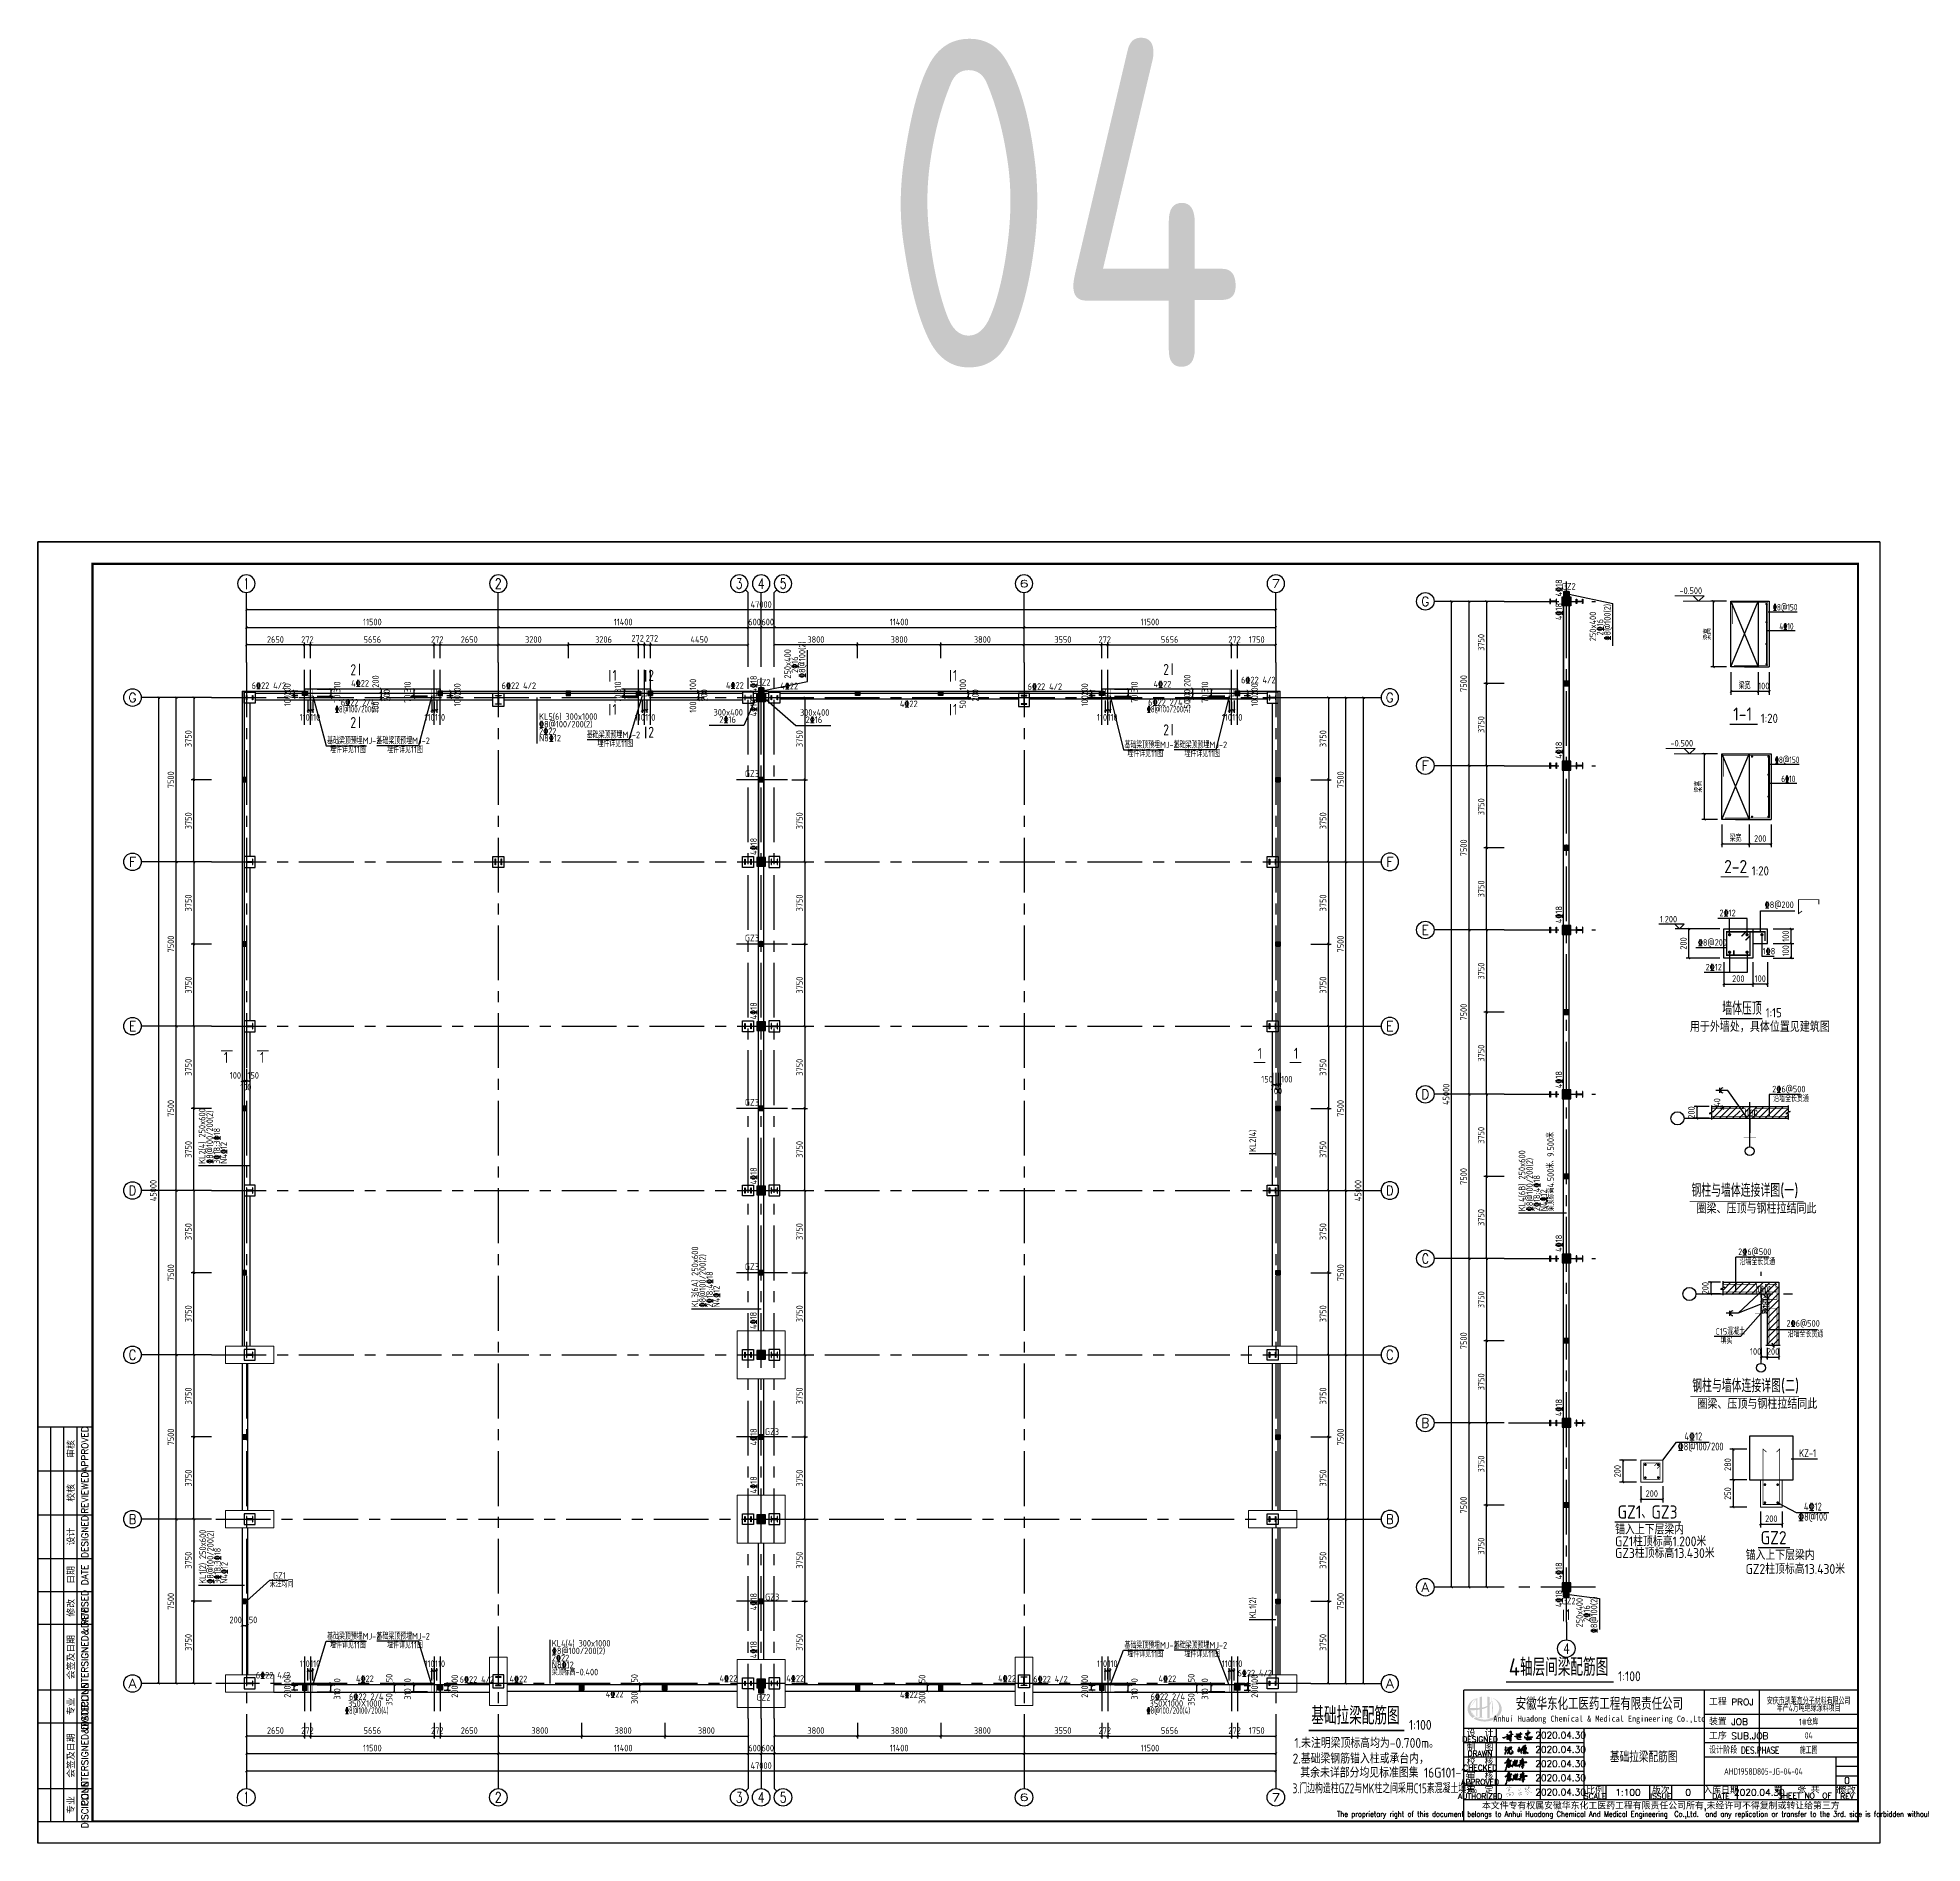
# Model space of a CAD drawing. Header units: millimetres. Extents: x 865490 to 879904, y 39442 to 44891.
# Drawn here: x 868743 to 869603, y 39450 to 40275 of the extents above; entities that cross this region are included whole.
import ezdxf
from ezdxf.enums import TextEntityAlignment as Align

# ---------------------------------------------------------------- set-up
doc = ezdxf.new("R2010")
doc.units = ezdxf.units.MM
doc.header["$LTSCALE"] = 1000
doc.header["$MEASUREMENT"] = 0
for name, pattern in [('2', [11.4, 9, -0.9, 0.6, -0.9]), ('4', [5, 1.5, -1, 1.5, -1]), ('CENTER', [2, 1.25, -0.25, 0.25, -0.25]), ('DOTE', [2.42, 2, -0.2, 0.02, -0.2])]:
    doc.linetypes.add(name, pattern=pattern)
for name, color, linetype, lineweight in [('1', 4, 'Continuous', 70), ('D3', 62, 'Continuous', 9), ('Z-柱大样外框', 7, 'ByLayer', 18), ('承台基础', 23, 'Continuous', 18)]:
    doc.layers.add(name, color=color, linetype=linetype, lineweight=lineweight)
for name, color, linetype in [('120', 253, 'Continuous'), ('1500', 4, 'Continuous'), ('2', 3, 'Continuous'), ('21', 3, '4'), ('22', 1, 'Continuous'), ('AXIS', 3, 'Continuous'), ('AXIS_TEXT', 7, 'Continuous'), ('DIM', 7, 'Continuous'), ('DIM_SYMB', 3, 'Continuous'), ('DOTE', 1, 'DOTE'), ('HATCH', 8, 'Continuous'), ('M_Prof', 2, 'Continuous'), ('NUM', 7, 'Continuous'), ('PUB_DIM', 3, 'Continuous'), ('PUB_TEXT', 7, 'Continuous'), ('REIN', 1, 'Continuous'), ('S-CO-ST', 2, 'Continuous'), ('尺寸标注', 7, 'Continuous'), ('层14', 2, 'Continuous'), ('文字', 7, 'Continuous'), ('标注', 7, 'Continuous'), ('梁', 4, 'Continuous'), ('梁集中标注', 2, 'Continuous'), ('水平标注', 2, 'Continuous'), ('独立基础', 2, 'Continuous'), ('轴线', 253, '2')]:
    doc.layers.add(name, color=color, linetype=linetype)
doc.styles.add('_TCH_AXIS', font='COMPLEX', dxfattribs={"bigfont": 'GBCBIG'})
doc.styles.add('COMPLEX', font='COMPLEX')
doc.styles.add('ECEC_TK', font='txt_l.shx', dxfattribs={"bigfont": 'hztxt_l.shx'})
doc.styles.add('ECEC_TQ', font='txt_l.shx', dxfattribs={"bigfont": 'hztxt_l.shx'})
doc.styles.add('ECEC_TQ_S', font='')
doc.styles.add('GBHZ', font='gbenor.shx', dxfattribs={"width": 0.9, "bigfont": 'gbcbig.shx'})
doc.styles.add('TS', font='tssdeng.shx', dxfattribs={"width": 0.8, "height": 2.5, "bigfont": 'tssdchn.shx'})
doc.styles.add('TSSD_REIN', font='tssdeng.shx', dxfattribs={"width": 0.7, "bigfont": 'tssdchn.shx'})
doc.styles.get('ECEC_TQ_S').set_extended_font_data('SimSun')
doc.dimstyles.new('Y10', dxfattribs={"dimscale": 0, "dimtxt": 3, "dimasz": 0.01, "dimexe": 1.2, "dimexo": 1, "dimgap": 1, "dimtad": 1, "dimdec": 0, "dimlfac": 10, "dimzin": 0, "dimdsep": 46, "dimtxsty": 'GBHZ', "dimblk1": 'DX', "dimblk2": 'DX', "dimsah": 1, "dimcen": 0.09, "dimdle": 1, "dimadec": 0, "dimazin": 0, "dimtfac": 1, "dimtdec": 0, "dimtix": 1, "dimtmove": 2, "dimatfit": 3, "dimldrblk": 'DX', "dimfxl": 0, "dimtolj": 1, "dimtzin": 0, "dimarcsym": 0})
doc.dimstyles.new('Y100', dxfattribs={"dimscale": 0, "dimtxt": 3, "dimasz": 0.01, "dimexe": 1.2, "dimexo": 2, "dimgap": 1, "dimtad": 1, "dimdec": 0, "dimlfac": 100, "dimzin": 0, "dimdsep": 46, "dimtxsty": 'GBHZ', "dimblk": 'DX', "dimcen": 0.09, "dimdle": 1, "dimclrd": 7, "dimclre": 7, "dimclrt": 7, "dimadec": 0, "dimazin": 0, "dimtfac": 1, "dimtdec": 0, "dimtix": 1, "dimtmove": 2, "dimatfit": 3, "dimldrblk": 'DX', "dimfxl": 0, "dimtolj": 1, "dimtzin": 0, "dimarcsym": 0})
doc.dimstyles.new('Y15', dxfattribs={"dimscale": 0, "dimtxt": 3, "dimasz": 0.01, "dimexe": 1.2, "dimexo": 1, "dimgap": 1, "dimtad": 1, "dimdec": 0, "dimlfac": 15, "dimzin": 0, "dimdsep": 46, "dimtxsty": 'GBHZ', "dimblk1": 'DX', "dimblk2": 'DX', "dimsah": 1, "dimcen": 0.09, "dimdle": 1, "dimadec": 0, "dimazin": 0, "dimtfac": 1, "dimtdec": 0, "dimtix": 1, "dimtmove": 2, "dimatfit": 3, "dimldrblk": 'DX', "dimfxl": 0, "dimtolj": 1, "dimtzin": 0, "dimarcsym": 0})
doc.dimstyles.new('Y20', dxfattribs={"dimscale": 0, "dimtxt": 3, "dimasz": 0.01, "dimexe": 1.5, "dimexo": 0.03, "dimgap": 1, "dimtad": 1, "dimdec": 0, "dimlfac": 20, "dimzin": 0, "dimdsep": 46, "dimtxsty": 'GBHZ', "dimblk1": 'DX', "dimblk2": 'DX', "dimsah": 1, "dimcen": 0.09, "dimdle": 1, "dimadec": 0, "dimazin": 0, "dimtfac": 1, "dimtdec": 0, "dimtix": 1, "dimtmove": 2, "dimatfit": 3, "dimldrblk": 'DX', "dimfxl": 0, "dimtolj": 1, "dimtzin": 0, "dimarcsym": 0})
pattern_1 = [(0, (-657.64333, 1.7724), (0.15625, 0.3125), [0, -0.3125])]
pattern_2 = [(0, (-657.14333, 1.7724), (0.15625, 0.3125), [0, -0.3125])]
pattern_3 = [(0, (-657.64333, -447.2276), (0.15625, 0.3125), [0, -0.3125])]
pattern_4 = [(0, (-290.0263, 45.69018), (0.15625, 0.3125), [0, -0.3125])]
pattern_5 = [(0, (-293.14333, 1.7724), (0.15625, 0.3125), [0, -0.3125])]
pattern_6 = [(0, (-657.14333, -791.00528), (0.15625, 0.3125), [0, -0.3125])]
pattern_7 = [(0, (-293.14333, -791.00528), (0.15625, 0.3125), [0, -0.3125])]

msp = doc.modelspace()

# ---------------------------------------------------------------- texts
for s, height, style, width, p in [('-0.500', 3, 'GBHZ', 0.9, (869492.402, 40020.654)), ('-0.500', 3, 'GBHZ', 0.9, (869488.295, 39951.016)), ('设计阶段 DES.PHASE', 3, 'ECEC_TQ', 0.8, (869505.883, 39491.4)), ('3.门边构造柱GZ2与MK柱之间采用C15素混凝土填实。', 4.5, 'GBHZ', 0.8, (869315.77, 39473.239))]:
    msp.add_text(s, height=height, dxfattribs=dict(style=style, width=width)).set_placement(p)
at = {"style": 'ECEC_TK'}
for s, p in [('APPROVED', (868764.383, 39630.4)), ('审核', (868757.883, 39630.4)), ('校核', (868757.883, 39610.4)), ('REVIEWED', (868764.383, 39610.4)), ('DESIGNED', (868764.383, 39590.4)), ('设计', (868757.883, 39590.4)), ('日期', (868757.883, 39572.9)), ('DATE', (868764.383, 39572.9)), ('修改', (868757.883, 39557.9)), ('REVISED', (868764.383, 39557.9)), ('COUNTERSIGNED&DATE', (868764.383, 39535.4)), ('会签及日期', (868757.883, 39535.4)), ('DISCIPLINE', (868764.383, 39512.9)), ('专业', (868757.883, 39512.9)), ('COUNTERSIGNED&DATE', (868764.383, 39490.4)), ('会签及日期', (868757.883, 39490.4)), ('DISCIPLINE', (868764.383, 39467.9)), ('专业', (868757.883, 39467.9))]:
    msp.add_text(s, height=3, rotation=90, dxfattribs=at).set_placement(p, align=Align.MIDDLE)
at = {"color": 3, "linetype": 'Continuous', "style": 'GBHZ', "width": 0.9}
for s, p in [('4\x8412', (869494.667, 39634.354)), ('\x848@100/200', (869491.556, 39629.715)), ('KZ-1', (869547.046, 39626.65)), ('4\x8412', (869549.235, 39602.28)), ('%%1328@100', (869546.545, 39597.641))]:
    msp.add_text(s, height=3.6, dxfattribs=at).set_placement(p)
at = {"ltscale": 2, "style": 'GBHZ'}
for p in [(869464.395, 39524.356), (869368.909, 39502.181)]:
    msp.add_text('1:100', height=4.5, rotation=0.204441, dxfattribs=at).set_placement(p)
for s, height, style, width, p in [('安徽华东化工医药工程有限责任公司', 5, 'ECEC_TQ_S', 0.7, (869455.832, 39514.4)), ('Anhui Huadong Chemical & Medical Engineering Co.,Ltd', 2.8, 'ECEC_TQ_S', 0.85, (869455.832, 39506.9)), ('The proprietary right of this document belongs to Anhui Huadong Chemical And Medical Engineering  Co.,Ltd.  and any replication or transfer to the 3rd. side is forbidden without its permission. ', 2.5, 'ECEC_TQ', 0.72, (869483.883, 39463.4))]:
    msp.add_text(s, height=height, dxfattribs=dict(style=style, width=width)).set_placement(p, align=Align.MIDDLE)
for s, height, style, p in [('工程 PROJ', 3, 'ECEC_TQ', (869505.883, 39513.4)), ('装置 JOB', 3, 'ECEC_TQ', (869505.883, 39504.4)), ('工序 SUB.JOB', 3, 'ECEC_TQ', (869505.883, 39497.9)), ('2.基础梁钢筋锚入柱或承台内，', 4.5, 'GBHZ', (869315.77, 39486.823)), ('1.未注明梁顶标高均为-0.700m。', 4.5, 'GBHZ', (869316.61, 39493.94)), ('其余未详部分均见标准图集 16G101-1。', 4.5, 'GBHZ', (869319.298, 39480.4))]:
    msp.add_text(s, height=height, dxfattribs=dict(style=style)).set_placement(p)
at = {"style": 'ECEC_TQ'}
for s, height, p in [('设  计', 3, (869401.383, 39500.9)), ('DESIGNED', 2.5, (869401.383, 39497.9)), ('DRAWN', 2.5, (869401.383, 39491.4)), ('制  图', 3, (869401.383, 39494.4)), ('CHECKED', 2.5, (869401.383, 39484.9)), ('校  核', 3, (869401.383, 39487.9)), ('审  核', 3, (869401.383, 39481.4)), ('APPROVED', 2.5, (869401.383, 39478.4)), ('审  定', 3, (869401.383, 39474.9)), ('比例', 3, (869453.883, 39474.9)), ('版次', 3, (869483.883, 39474.9)), ('入库日期', 3, (869511.383, 39474.9)), ('第   张 共   张', 3, (869551.383, 39475.15)), ('修改', 3, (869568.883, 39474.9)), ('AUTHORIZED', 2.5, (869401.383, 39471.9)), ('本文件专有权属安徽华东化工医药工程有限责任公司所有,未经许可不得复制或转让给第三方', 3, (869483.883, 39467.4)), ('SCALE', 2.5, (869453.883, 39471.9)), ('ISSUE', 2.5, (869483.883, 39471.9)), ('DATE', 2.5, (869511.383, 39471.9)), ('SHEET NO  OF  ', 2.5, (869551.383, 39472.15)), ('REV', 2.5, (869568.883, 39471.9))]:
    msp.add_text(s, height=height, dxfattribs=at).set_placement(p, align=Align.MIDDLE)
for tag, text, p in [('2020.04.30', ' ', (869438.127, 39499.728)), ('2020.04.30', ' ', (869438.127, 39493.228)), ('2020.04.30', ' ', (869438.127, 39486.728)), ('2020.04.30', ' ', (869438.127, 39480.228)), ('2020.04.30', ' ', (869438.127, 39473.728)), ('1:100', '1:100', (869468.883, 39473.65)), ('0', '0', (869496.383, 39473.65)), ('2020.04.30', ' ', (869528.883, 39473.65)), ('0', '0', (869568.883, 39479.066))]:
    msp.add_attdef(tag, text=text, height=3, dxfattribs=at).set_placement(p, align=Align.MIDDLE)
at = {"layer": '2', "color": 7, "style": 'GBHZ', "width": 0.9}
for s, p in [('2%%1326@500', (869534.726, 39793.158)), ('180', (869522.897, 39782.302)), ('沿墙全长贯通', (869535.207, 39788.789)), ('2%%1326@500', (869519.169, 39718.904)), ('沿墙全长贯通', (869519.842, 39714.339)), ('180', (869527.558, 39701.944)), ('2%%1326@500', (869541.251, 39686.228)), ('C15混凝土', (869508.865, 39682.51)), ('填实', (869511.178, 39678.431)), ('沿墙全长贯通', (869541.85, 39681.361))]:
    msp.add_text(s, height=3, dxfattribs=at).set_placement(p)
msp.add_text('180', height=3, rotation=90, dxfattribs=at).set_placement((869533.214, 39694.528))
at = {"layer": 'AXIS', "style": 'TSSD_REIN', "width": 0.7}
for s, p in [('安庆市凯莱高分子材料有限公司', (869551.383, 39515.675)), ('年产4万吨绝缘涂料项目', (869551.383, 39512.445)), ('1#仓库', (869551.383, 39506.15)), ('04', (869551.383, 39499.65)), ('施工图', (869551.383, 39493.15)), ('AHD1958D805-JG-04-04', (869530.661, 39483.193))]:
    msp.add_text(s, height=3, dxfattribs=at).set_placement(p, align=Align.MIDDLE)
at = {"layer": 'dim', "style": 'GBHZ', "width": 0.9}
for s, p in [('%%1328@200', (869531.293, 39877.291)), ('1.200', (869483.49, 39870.705)), ('2%%13212', (869510.63, 39873.57)), ('%%1328@200', (869500.801, 39860.059)), ('1%%1328', (869530.366, 39856.094)), ('2%%13212', (869504.336, 39848.823))]:
    msp.add_text(s, height=3, dxfattribs=at).set_placement(p)
at = {"layer": 'NUM', "style": 'GBHZ'}
for s, p in [('4轴层间梁配筋图', (869414.448, 39526.824)), ('基础拉梁配筋图', (869324.322, 39504.649))]:
    msp.add_text(s, height=8, dxfattribs=at).set_placement(p)
at = {"layer": 'PUB_DIM', "style": 'GBHZ', "width": 0.9}
for s, p in [('2', (868885.647, 39983.569)), ('1', (869005.312, 39980.991)), ('2', (869021.607, 39980.991)), ('1', (869160.786, 39980.991)), ('2', (869256.724, 39983.734)), ('1', (869005.312, 39965.511)), ('1', (869160.786, 39965.511)), ('2', (868885.647, 39959.496)), ('2', (869021.607, 39955.024)), ('2', (869256.724, 39956.135)), ('1', (868827.895, 39806.616)), ('1', (868844.414, 39806.616)), ('1', (869299.908, 39808.502)), ('1', (869316.426, 39808.502)), ('1', (869440.578, 39552.317))]:
    msp.add_text(s, height=5, dxfattribs=at).set_placement(p)
at = {"layer": 'PUB_TEXT', "style": 'GBHZ'}
for s, height, p in [('1-1', 6, (869516.938, 39962.869)), ('1:20', 4.2, (869529.5, 39961.787)), ('2-2', 6, (869512.83, 39893.23)), ('1:20', 4.2, (869525.393, 39892.149)), ('墙体压顶', 6, (869511.956, 39828.503)), ('1:15', 4.2, (869531.753, 39827.421)), ('用于外墙处，具体位置见建筑图', 4.8, (869497.176, 39820.768)), ('钢柱与墙体连接详图(一)', 6, (869497.879, 39745.426)), ('圈梁、压顶与钢柱拉结同此', 4.8, (869500.228, 39737.825)), ('钢柱与墙体连接详图(二)', 6, (869498.234, 39656.265)), ('圈梁、压顶与钢柱拉结同此', 4.8, (869500.584, 39648.664))]:
    msp.add_text(s, height=height, dxfattribs=at).set_placement(p)
at = {"layer": 'PUB_TEXT', "style": 'TS', "width": 0.8}
msp.add_text('基础拉梁配筋图', height=5, dxfattribs=at).set_placement((869476.049, 39490.153), align=Align.MIDDLE)
at = {"layer": '梁集中标注'}
for s, height, style, width, p in [('04', 150, 'GBHZ', 0.9, (869128.652, 40124.063)), ('GZ2', 3, 'GBHZ', 0.9, (869438.625, 40022.667)), ('%%1328@150', 3, 'TSSD_REIN', 0.7, (869535.097, 40013.098)), ('6%%13222 4/2', 3, 'GBHZ', 0.9, (869292.251, 39979.871)), ('6%%13222 4/2', 3, 'GBHZ', 0.9, (868840.561, 39977.311)), ('4%%13222', 3, 'GBHZ', 0.9, (868886.005, 39978.396)), ('6%%13222 4/2', 3, 'GBHZ', 0.9, (868954.666, 39977.286)), ('4%%13222', 3, 'GBHZ', 0.9, (869057.094, 39977.442)), ('GZ2', 3, 'GBHZ', 0.9, (869071.008, 39978.749)), ('4%%13222', 3, 'GBHZ', 0.9, (869081.895, 39977.14)), ('6%%13222 4/2', 3, 'GBHZ', 0.9, (869194.812, 39976.872)), ('4%%13222', 3, 'GBHZ', 0.9, (869252.285, 39977.985)), ('%%1328@100/200(4)', 3, 'GBHZ', 0.7, (868878.617, 39966.557)), ('6%%13222 2/4', 3, 'GBHZ', 0.9, (868881.272, 39969.706)), ('KL5(6) 300x1000', 3, 'GBHZ', 0.9, (868971.766, 39963.201)), ('300x400', 3, 'GBHZ', 0.9, (869051.428, 39965.148)), ('2%%13216', 3, 'GBHZ', 0.9, (869054.067, 39961.854)), ('300x400', 3, 'GBHZ', 0.9, (869090.897, 39965.051)), ('2%%13216', 3, 'GBHZ', 0.9, (869093.481, 39961.757)), ('4%%13222', 3, 'GBHZ', 0.9, (869136.488, 39969.001)), ('%%1328@100/200(4)', 3, 'GBHZ', 0.7, (869249.273, 39966.557)), ('6%%13222 2/4', 3, 'GBHZ', 0.9, (869249.842, 39969.706)), ('2%%13222', 3, 'GBHZ', 0.9, (868971.766, 39956.476)), ('N8%%13212', 3, 'GBHZ', 0.9, (868971.766, 39953.341)), ('%%1328@100/200(2)', 3, 'GBHZ', 0.9, (868971.766, 39959.724)), ('基础梁顶预埋MJ-2', 3, 'GBHZ', 0.9, (868993.606, 39954.82)), ('基础梁顶预埋MJ-2', 3, 'GBHZ', 0.9, (868875.03, 39952.154)), ('埋件详见11图', 3, 'GBHZ', 0.9, (868876.378, 39948.156)), ('基础梁顶预埋MJ-2', 3, 'GBHZ', 0.9, (868897.606, 39952.154)), ('埋件详见11图', 3, 'GBHZ', 0.9, (868902.445, 39948.156)), ('埋件详见11图', 3, 'GBHZ', 0.9, (868998.445, 39950.822)), ('基础梁顶预埋MJ-2', 3, 'GBHZ', 0.9, (869239.03, 39950.275)), ('埋件详见11图', 3, 'GBHZ', 0.9, (869240.378, 39946.277)), ('基础梁顶预埋MJ-2', 3, 'GBHZ', 0.9, (869261.606, 39950.275)), ('埋件详见11图', 3, 'GBHZ', 0.9, (869266.445, 39946.277)), ('GZ3', 3, 'GBHZ', 0.9, (869065.734, 39937.097)), ('%%1328@150', 3, 'TSSD_REIN', 0.7, (869535.99, 39943.46)), ('GZ3', 3, 'GBHZ', 0.9, (869065.734, 39862.097)), ('GZ3', 3, 'GBHZ', 0.9, (869065.734, 39787.097)), ('GZ3', 3, 'GBHZ', 0.9, (869065.734, 39712.097)), ('GZ3', 3, 'GBHZ', 0.9, (869074.88, 39636.768)), ('未注均同', 3, 'GBHZ', 0.9, (868848.824, 39567.275)), ('GZ1', 3, 'GBHZ', 0.9, (868850.282, 39571.115)), ('GZ3', 3, 'GBHZ', 0.9, (869075.002, 39561.356)), ('GZ2', 3, 'GBHZ', 0.9, (869438.592, 39559.479)), ('基础梁顶预埋MJ-2', 3, 'GBHZ', 0.9, (868875.03, 39543.411)), ('基础梁顶预埋MJ-2', 3, 'GBHZ', 0.9, (868897.606, 39543.411)), ('KL4(4) 300x1000', 3, 'GBHZ', 0.9, (868977.599, 39540.208)), ('埋件详见11图', 3, 'GBHZ', 0.9, (868876.378, 39539.413)), ('埋件详见11图', 3, 'GBHZ', 0.9, (868902.445, 39539.413)), ('2%%13222', 3, 'GBHZ', 0.9, (868977.599, 39533.483)), ('%%1328@100/200(2)', 3, 'GBHZ', 0.9, (868977.599, 39536.731)), ('基础梁顶预埋MJ-2', 3, 'GBHZ', 0.9, (869239.03, 39539.306)), ('埋件详见11图', 3, 'GBHZ', 0.9, (869240.378, 39535.308)), ('基础梁顶预埋MJ-2', 3, 'GBHZ', 0.9, (869261.606, 39539.306)), ('埋件详见11图', 3, 'GBHZ', 0.9, (869266.445, 39535.308)), ('6%%13222 4/2', 3, 'GBHZ', 0.9, (868842.447, 39525.625)), ('4%%13222', 3, 'GBHZ', 0.9, (868888.186, 39524.015)), ('6%%13222 4/2', 3, 'GBHZ', 0.9, (868935.502, 39523.701)), ('梁顶标高-0.400', 3, 'GBHZ', 0.9, (868977.599, 39527.058)), ('N8%%13212', 3, 'GBHZ', 0.9, (868977.599, 39530.349)), ('4%%13222', 3, 'GBHZ', 0.9, (869054.137, 39524.128)), ('4%%13222', 3, 'GBHZ', 0.9, (869084.631, 39524.128)), ('4%%13222', 3, 'GBHZ', 0.9, (869181.319, 39524.128)), ('6%%13222 4/2', 3, 'GBHZ', 0.9, (869197.393, 39523.852)), ('4%%13222', 3, 'GBHZ', 0.9, (869254.542, 39524.015)), ('6%%13222 4/2', 3, 'GBHZ', 0.9, (869290.61, 39526.595)), ('6%%13222 2/4', 3, 'GBHZ', 0.9, (868885.003, 39515.829)), ('4%%13222', 3, 'GBHZ', 0.9, (869002.206, 39517)), ('GZ2', 3, 'GBHZ', 0.9, (869070.975, 39515.562)), ('4%%13222', 3, 'GBHZ', 0.9, (869136.532, 39516.732)), ('6%%13222 2/4', 3, 'GBHZ', 0.9, (869250.925, 39515.829)), ('%%1328@100/200(4)', 3, 'GBHZ', 0.7, (868883.199, 39509.492)), ('350X1000', 3, 'GBHZ', 0.9, (868884.543, 39512.725)), ('%%1328@100/200(4)', 3, 'GBHZ', 0.7, (869249.12, 39509.492)), ('350X1000', 3, 'GBHZ', 0.9, (869250.465, 39512.725))]:
    msp.add_text(s, height=height, dxfattribs=dict(at, style=style, width=width)).set_placement(p)
at = {"layer": '梁集中标注', "color": 1, "style": 'GBHZ', "width": 0.9}
for s, p in [('4%%13218', (869438.819, 40019.514)), ('4%%13218', (869438.819, 40008.696)), ('4%%13218', (869071.202, 39975.596)), ('4%%13218', (869071.202, 39964.778)), ('4%%13218', (869438.819, 39945.412)), ('4%%13218', (869071.202, 39901.495)), ('4%%13218', (869438.819, 39870.383)), ('4%%13218', (869071.202, 39826.465)), ('4%%13218', (869438.819, 39795.041)), ('3%%13218;3%%13218', (868826.156, 39760.523)), ('4%%13218', (869071.202, 39751.123)), ('2%%13218;4%%13218', (869428.734, 39738.895)), ('4%%13218', (869438.819, 39720.343)), ('2%%13218;4%%13218', (869051.137, 39694.977)), ('4%%13218', (869071.103, 39685.14)), ('4%%13218', (869438.819, 39645.361)), ('4%%13218', (869071.202, 39631.973)), ('4%%13218', (869071.202, 39610.108)), ('3%%13218;3%%13218', (868826.422, 39568.846)), ('4%%13218', (869438.819, 39570.826)), ('4%%13218', (869071.202, 39556.786)), ('4%%13218', (869438.819, 39558.2)), ('4%%13218', (869071.202, 39534.895))]:
    msp.add_text(s, height=3, rotation=90, dxfattribs=at).set_placement(p)
at = {"layer": '梁集中标注', "style": 'GBHZ', "width": 0.9}
for s, p in [('250x400', (869454.352, 39999.09)), ('2%%13216', (869457.646, 40001.675)), ('%%1328@100(2)', (869460.977, 39999.385)), ('250x400', (869086.735, 39982.014)), ('2%%13216', (869090.029, 39984.599)), ('%%1328@100(2)', (869093.36, 39982.308)), ('KL2(4) 250x600', (868819.431, 39760.523)), ('%%1328@100/200(2)', (868822.908, 39760.523)), ('N4%%13212', (868829.291, 39760.523)), ('KL2(4)', (869299.048, 39765.91)), ('梁顶标高4.500米、9.500米', (869435.076, 39738.895)), ('KL4(6B) 250x600', (869422.008, 39738.895)), ('%%1328@100/200(2)', (869425.485, 39738.895)), ('N4%%13212', (869431.868, 39738.895)), ('KL3(6A) 250x600', (869044.411, 39694.977)), ('%%1328@100/200(2)', (869047.888, 39694.977)), ('N4%%13212', (869054.271, 39694.977)), ('KL1(2) 250x600', (868819.697, 39568.846)), ('%%1328@100/200(2)', (868823.174, 39568.846)), ('N4%%13212', (868829.556, 39568.846)), ('KL1(2)', (869299.048, 39553.157)), ('%%1328@100(2)', (869454.861, 39546.296)), ('250x400', (869448.236, 39548.928)), ('2%%13216', (869451.53, 39551.507))]:
    msp.add_text(s, height=3, rotation=90, dxfattribs=at).set_placement(p)
at = {"layer": '梁集中标注', "color": 1}
for s, style, width, p in [('4%%13210', 'TSSD_REIN', 0.7, (869537.984, 40004.39)), ('6%%13210', 'TSSD_REIN', 0.7, (869538.877, 39934.752)), ('4%%13222', 'GBHZ', 0.9, (868958.266, 39523.885))]:
    msp.add_text(s, height=3, dxfattribs=dict(at, style=style, width=width)).set_placement(p)
at = {"layer": '水平标注', "style": 'GBHZ'}
for s, height, p in [('GZ1、GZ3', 6, (869464.108, 39598.612)), ('锚入上下层梁内', 4.5, (869463.022, 39591.408)), ('GZ1柱顶标高1.200米', 4.5, (869463.022, 39585.954)), ('GZ2', 6, (869529.438, 39586.905)), ('GZ3柱顶标高13.430米', 4.5, (869463.022, 39580.621)), ('锚入上下层梁内', 4.5, (869522.631, 39579.701)), ('GZ2柱顶标高13.430米', 4.5, (869522.631, 39573.355))]:
    msp.add_text(s, height=height, dxfattribs=at).set_placement(p)

# ---------------------------------------------------------------- blocks, each defined once
blk = doc.blocks.new('DX')
at = {"color": 0, "linetype": 'ByBlock', "const_width": 40}
blk.add_lwpolyline([(-54, -51), (46, 49)], dxfattribs=at)
blk = doc.blocks.new('*D26')
at = {"layer": 'Defpoints', "color": 0, "transparency": 16777216}
for p in [(869512.61, 39853.6), (869525.95, 39853.6), (869525.95, 39842.57)]:
    blk.add_point(p, dxfattribs=at)
at = {"layer": 'dim', "color": 0, "lineweight": -2, "transparency": 16777216}
for p, q in [((869512.61, 39852.6), (869512.61, 39841.37)), ((869525.95, 39852.6), (869525.95, 39841.37)), ((869512.62, 39842.57), (869525.94, 39842.57))]:
    blk.add_line(p, q, dxfattribs=at)
at = {"layer": 'dim', "color": 0, "lineweight": -2, "transparency": 16777216, "xscale": 0.01, "yscale": 0.01, "zscale": 0.01, "rotation": 180}
blk.add_blockref('DX', (869512.61, 39842.57), dxfattribs=at)
at = {"layer": 'dim', "color": 0, "lineweight": -2, "transparency": 16777216, "xscale": 0.01, "yscale": 0.01, "zscale": 0.01}
blk.add_blockref('DX', (869525.95, 39842.57), dxfattribs=at)
at = {"layer": 'dim', "color": 0, "transparency": 16777216, "insert": (869519.28, 39845.07), "char_height": 3, "attachment_point": 5, "style": 'GBHZ'}
blk.add_mtext('\\A1;200', dxfattribs=at)
blk = doc.blocks.new('*D27')
at = {"layer": 'Defpoints', "color": 0, "transparency": 16777216}
for p in [(869496.72, 39867.79), (869511.77, 39867.79), (869511.76, 39854.46)]:
    blk.add_point(p, dxfattribs=at)
at = {"layer": 'dim', "color": 0, "lineweight": -2, "transparency": 16777216}
for p, q in [((869510.77, 39867.79), (869495.52, 39867.79)), ((869496.72, 39854.47), (869496.72, 39867.78)), ((869510.76, 39854.46), (869495.52, 39854.46))]:
    blk.add_line(p, q, dxfattribs=at)
at = {"layer": 'dim', "color": 0, "lineweight": -2, "transparency": 16777216, "xscale": 0.01, "yscale": 0.01, "zscale": 0.01}
for p, rotation in [((869496.72, 39867.79), 90), ((869496.72, 39854.46), 270)]:
    blk.add_blockref('DX', p, dxfattribs=dict(at, rotation=rotation))
at = {"layer": 'dim', "color": 0, "transparency": 16777216, "insert": (869494.22, 39861.12), "char_height": 3, "attachment_point": 5, "rotation": 90, "style": 'GBHZ'}
blk.add_mtext('\\A1;200', dxfattribs=at)
blk = doc.blocks.new('*D28')
at = {"layer": 'Defpoints', "color": 0, "transparency": 16777216}
for p in [(869525.95, 39853.6), (869532.61, 39853.6), (869525.95, 39842.57)]:
    blk.add_point(p, dxfattribs=at)
at = {"layer": 'dim', "color": 0, "lineweight": -2, "transparency": 16777216}
for p, q in [((869525.95, 39852.6), (869525.95, 39841.37)), ((869532.61, 39852.6), (869532.61, 39841.37)), ((869532.6, 39842.57), (869525.96, 39842.57))]:
    blk.add_line(p, q, dxfattribs=at)
at = {"layer": 'dim', "color": 0, "lineweight": -2, "transparency": 16777216, "xscale": 0.01, "yscale": 0.01, "zscale": 0.01, "rotation": 180}
blk.add_blockref('DX', (869525.95, 39842.57), dxfattribs=at)
at = {"layer": 'dim', "color": 0, "lineweight": -2, "transparency": 16777216, "xscale": 0.01, "yscale": 0.01, "zscale": 0.01}
blk.add_blockref('DX', (869532.61, 39842.57), dxfattribs=at)
at = {"layer": 'dim', "color": 0, "transparency": 16777216, "insert": (869529.28, 39845.07), "char_height": 3, "attachment_point": 5, "style": 'GBHZ'}
blk.add_mtext('\\A1;100', dxfattribs=at)
blk = doc.blocks.new('*D29')
at = {"layer": 'Defpoints', "color": 0, "transparency": 16777216}
for p in [(869534.21, 39861.12), (869534.22, 39854.46), (869543.4, 39854.46)]:
    blk.add_point(p, dxfattribs=at)
at = {"layer": 'dim', "color": 0, "lineweight": -2, "transparency": 16777216}
for p, q in [((869535.21, 39861.12), (869544.6, 39861.12)), ((869535.22, 39854.46), (869544.6, 39854.46)), ((869543.4, 39861.11), (869543.4, 39854.47))]:
    blk.add_line(p, q, dxfattribs=at)
at = {"layer": 'dim', "color": 0, "lineweight": -2, "transparency": 16777216, "xscale": 0.01, "yscale": 0.01, "zscale": 0.01}
for p, rotation in [((869543.4, 39861.12), 90), ((869543.4, 39854.46), 270)]:
    blk.add_blockref('DX', p, dxfattribs=dict(at, rotation=rotation))
at = {"layer": 'dim', "color": 0, "transparency": 16777216, "insert": (869540.9, 39857.79), "char_height": 3, "attachment_point": 5, "rotation": 90, "style": 'GBHZ'}
blk.add_mtext('\\A1;100', dxfattribs=at)
blk = doc.blocks.new('*D30')
at = {"layer": 'Defpoints', "color": 0, "transparency": 16777216}
for p in [(869534.22, 39867.79), (869543.4, 39867.79), (869534.21, 39861.12)]:
    blk.add_point(p, dxfattribs=at)
at = {"layer": 'dim', "color": 0, "lineweight": -2, "transparency": 16777216}
for p, q in [((869535.22, 39867.79), (869544.6, 39867.79)), ((869543.4, 39861.13), (869543.4, 39867.78)), ((869535.21, 39861.12), (869544.6, 39861.12))]:
    blk.add_line(p, q, dxfattribs=at)
at = {"layer": 'dim', "color": 0, "lineweight": -2, "transparency": 16777216, "xscale": 0.01, "yscale": 0.01, "zscale": 0.01}
for p, rotation in [((869543.4, 39861.12), 270), ((869543.4, 39867.79), 90)]:
    blk.add_blockref('DX', p, dxfattribs=dict(at, rotation=rotation))
at = {"layer": 'dim', "color": 0, "transparency": 16777216, "insert": (869540.9, 39864.46), "char_height": 3, "attachment_point": 5, "rotation": 90, "style": 'GBHZ'}
blk.add_mtext('\\A1;100', dxfattribs=at)
blk = doc.blocks.new('*D31')
at = {"layer": 'Defpoints', "color": 0, "transparency": 16777216}
for p in [(869506.68, 39701.13), (869512.2, 39706.46), (869512.2, 39701.13)]:
    blk.add_point(p, dxfattribs=at)
at = {"layer": 'dim', "color": 0, "lineweight": -2, "transparency": 16777216}
for p, q in [((869506.68, 39706.47), (869506.68, 39706.48)), ((869511.2, 39706.46), (869505.48, 39706.46)), ((869511.2, 39701.13), (869505.48, 39701.13)), ((869506.68, 39706.46), (869506.68, 39701.13)), ((869506.68, 39701.12), (869506.68, 39701.11))]:
    blk.add_line(p, q, dxfattribs=at)
at = {"layer": 'dim', "color": 0, "lineweight": -2, "transparency": 16777216, "xscale": 0.01, "yscale": 0.01, "zscale": 0.01}
for p, rotation in [((869506.68, 39706.46), 270), ((869506.68, 39701.13), 90)]:
    blk.add_blockref('DX', p, dxfattribs=dict(at, rotation=rotation))
at = {"layer": 'dim', "color": 0, "transparency": 16777216, "insert": (869504.18, 39703.79), "char_height": 3, "attachment_point": 5, "rotation": 90, "style": 'GBHZ'}
blk.add_mtext('\\A1;200', dxfattribs=at)
blk = doc.blocks.new('*D17')
at = {"layer": 'Defpoints', "color": 0, "transparency": 16777216}
for p in [(869532.45, 39677.58), (869537.78, 39677.58), (869537.78, 39672.36)]:
    blk.add_point(p, dxfattribs=at)
at = {"layer": 'dim', "color": 0, "lineweight": -2, "transparency": 16777216}
for p, q in [((869532.44, 39672.36), (869532.43, 39672.36)), ((869532.45, 39676.58), (869532.45, 39671.16)), ((869532.45, 39672.36), (869537.78, 39672.36)), ((869537.78, 39676.58), (869537.78, 39671.16)), ((869537.79, 39672.36), (869537.8, 39672.36))]:
    blk.add_line(p, q, dxfattribs=at)
at = {"layer": 'dim', "color": 0, "lineweight": -2, "transparency": 16777216, "xscale": 0.01, "yscale": 0.01, "zscale": 0.01}
blk.add_blockref('DX', (869532.45, 39672.36), dxfattribs=at)
at = {"layer": 'dim', "color": 0, "lineweight": -2, "transparency": 16777216, "xscale": 0.01, "yscale": 0.01, "zscale": 0.01, "rotation": 180}
blk.add_blockref('DX', (869537.78, 39672.36), dxfattribs=at)
at = {"layer": 'dim', "color": 0, "transparency": 16777216, "insert": (869535.12, 39674.86), "char_height": 3, "attachment_point": 5, "style": 'GBHZ'}
blk.add_mtext('\\A1;200', dxfattribs=at)
blk = doc.blocks.new('*D18')
at = {"layer": 'Defpoints', "color": 0, "transparency": 16777216}
for p in [(869507.03, 39786.64), (869500.32, 39781.31), (869507.03, 39781.31)]:
    blk.add_point(p, dxfattribs=at)
at = {"layer": 'dim', "color": 0, "lineweight": -2, "transparency": 16777216}
for p, q in [((869506.03, 39786.64), (869499.12, 39786.64)), ((869500.32, 39786.65), (869500.32, 39786.66)), ((869500.32, 39786.64), (869500.32, 39781.31)), ((869506.03, 39781.31), (869499.12, 39781.31)), ((869500.32, 39781.3), (869500.32, 39781.29))]:
    blk.add_line(p, q, dxfattribs=at)
at = {"layer": 'dim', "color": 0, "lineweight": -2, "transparency": 16777216, "xscale": 0.01, "yscale": 0.01, "zscale": 0.01}
for p, rotation in [((869500.32, 39786.64), 270), ((869500.32, 39781.31), 90)]:
    blk.add_blockref('DX', p, dxfattribs=dict(at, rotation=rotation))
at = {"layer": 'dim', "color": 0, "transparency": 16777216, "insert": (869497.82, 39783.98), "char_height": 3, "attachment_point": 5, "rotation": 90, "style": 'GBHZ'}
blk.add_mtext('\\A1;200', dxfattribs=at)
blk = doc.blocks.new('*D19')
at = {"layer": 'Defpoints', "color": 0, "transparency": 16777216}
for p in [(869512.29, 39786.64), (869512.92, 39786.64), (869512.92, 39785.75)]:
    blk.add_point(p, dxfattribs=at)
at = {"layer": 'dim', "color": 0, "lineweight": -2, "transparency": 16777216}
for p, q in [((869511.92, 39786.64), (869511.09, 39786.64)), ((869511.92, 39785.75), (869511.09, 39785.75)), ((869512.29, 39786.65), (869512.29, 39786.66)), ((869512.29, 39785.75), (869512.29, 39786.64)), ((869512.29, 39785.74), (869512.29, 39785.73))]:
    blk.add_line(p, q, dxfattribs=at)
at = {"layer": 'dim', "color": 0, "lineweight": -2, "transparency": 16777216, "xscale": 0.01, "yscale": 0.01, "zscale": 0.01}
for p, rotation in [((869512.29, 39786.64), 270), ((869512.29, 39785.75), 90)]:
    blk.add_blockref('DX', p, dxfattribs=dict(at, rotation=rotation))
at = {"layer": 'dim', "color": 0, "transparency": 16777216, "insert": (869509.56, 39788.54), "char_height": 3, "attachment_point": 5, "rotation": 90, "style": 'GBHZ'}
blk.add_mtext('\\A1;40', dxfattribs=at)
blk = doc.blocks.new('*D20')
at = {"layer": 'Defpoints', "color": 0, "transparency": 16777216}
for p in [(869529.67, 39677.58), (869529.67, 39672.36), (869532.45, 39677.58)]:
    blk.add_point(p, dxfattribs=at)
at = {"layer": 'dim', "color": 0, "lineweight": -2, "transparency": 16777216}
for p, q in [((869529.67, 39676.58), (869529.67, 39671.16)), ((869532.44, 39672.36), (869529.68, 39672.36)), ((869532.45, 39676.58), (869532.45, 39671.16))]:
    blk.add_line(p, q, dxfattribs=at)
at = {"layer": 'dim', "color": 0, "lineweight": -2, "transparency": 16777216, "xscale": 0.01, "yscale": 0.01, "zscale": 0.01, "rotation": 180}
blk.add_blockref('DX', (869529.67, 39672.36), dxfattribs=at)
at = {"layer": 'dim', "color": 0, "lineweight": -2, "transparency": 16777216, "xscale": 0.01, "yscale": 0.01, "zscale": 0.01}
blk.add_blockref('DX', (869532.45, 39672.36), dxfattribs=at)
at = {"layer": 'dim', "color": 0, "transparency": 16777216, "insert": (869527.16, 39674.86), "char_height": 3, "attachment_point": 5, "style": 'GBHZ'}
blk.add_mtext('\\A1;100', dxfattribs=at)
blk = doc.blocks.new('*D21')
at = {"layer": 'Defpoints', "color": 0, "transparency": 16777216}
for p in [(869472.8, 39625.25), (869466.55, 39615.25), (869472.8, 39615.25)]:
    blk.add_point(p, dxfattribs=at)
at = {"layer": 'dim', "color": 0, "lineweight": -2, "transparency": 16777216}
for p, q in [((869472.77, 39625.25), (869465.05, 39625.25)), ((869466.55, 39625.24), (869466.55, 39615.26)), ((869472.77, 39615.25), (869465.05, 39615.25))]:
    blk.add_line(p, q, dxfattribs=at)
at = {"layer": 'dim', "color": 0, "lineweight": -2, "transparency": 16777216, "xscale": 0.01, "yscale": 0.01, "zscale": 0.01}
for p, rotation in [((869466.55, 39625.25), 90), ((869466.55, 39615.25), 270)]:
    blk.add_blockref('DX', p, dxfattribs=dict(at, rotation=rotation))
at = {"layer": 'dim', "color": 0, "transparency": 16777216, "insert": (869464.05, 39620.25), "char_height": 3, "attachment_point": 5, "rotation": 90, "style": 'GBHZ'}
blk.add_mtext('\\A1;200', dxfattribs=at)
blk = doc.blocks.new('*D22')
at = {"layer": 'Defpoints', "color": 0, "transparency": 16777216}
for p in [(869474.76, 39613.38), (869484.76, 39613.38), (869484.76, 39607.52)]:
    blk.add_point(p, dxfattribs=at)
at = {"layer": 'dim', "color": 0, "lineweight": -2, "transparency": 16777216}
for p, q in [((869474.76, 39613.35), (869474.76, 39606.02)), ((869484.76, 39613.35), (869484.76, 39606.02)), ((869474.77, 39607.52), (869484.75, 39607.52))]:
    blk.add_line(p, q, dxfattribs=at)
at = {"layer": 'dim', "color": 0, "lineweight": -2, "transparency": 16777216, "xscale": 0.01, "yscale": 0.01, "zscale": 0.01, "rotation": 180}
blk.add_blockref('DX', (869474.76, 39607.52), dxfattribs=at)
at = {"layer": 'dim', "color": 0, "lineweight": -2, "transparency": 16777216, "xscale": 0.01, "yscale": 0.01, "zscale": 0.01}
blk.add_blockref('DX', (869484.76, 39607.52), dxfattribs=at)
at = {"layer": 'dim', "color": 0, "transparency": 16777216, "insert": (869479.76, 39610.02), "char_height": 3, "attachment_point": 5, "style": 'GBHZ'}
blk.add_mtext('\\A1;200', dxfattribs=at)
blk = doc.blocks.new('*D14')
at = {"layer": 'Defpoints', "color": 0, "transparency": 16777216}
for p in [(869528.39, 39985.02), (869533.39, 39985.02), (869528.39, 39976.15)]:
    blk.add_point(p, dxfattribs=at)
at = {"layer": 'dim', "color": 0, "lineweight": -2, "transparency": 16777216}
for p, q in [((869528.39, 39984.99), (869528.39, 39974.65)), ((869533.39, 39984.99), (869533.39, 39974.65)), ((869528.38, 39976.15), (869528.37, 39976.15)), ((869533.39, 39976.15), (869528.39, 39976.15)), ((869533.4, 39976.15), (869533.41, 39976.15))]:
    blk.add_line(p, q, dxfattribs=at)
at = {"layer": 'dim', "color": 0, "lineweight": -2, "transparency": 16777216, "xscale": 0.01, "yscale": 0.01, "zscale": 0.01}
blk.add_blockref('DX', (869528.39, 39976.15), dxfattribs=at)
at = {"layer": 'dim', "color": 0, "lineweight": -2, "transparency": 16777216, "xscale": 0.01, "yscale": 0.01, "zscale": 0.01, "rotation": 180}
blk.add_blockref('DX', (869533.39, 39976.15), dxfattribs=at)
at = {"layer": 'dim', "color": 0, "transparency": 16777216, "insert": (869530.89, 39978.65), "char_height": 3, "attachment_point": 5, "style": 'GBHZ'}
blk.add_mtext('\\A1;100', dxfattribs=at)
blk = doc.blocks.new('*D15')
at = {"layer": 'Defpoints', "color": 0, "transparency": 16777216}
for p in [(869515.89, 39985.02), (869528.39, 39985.02), (869515.89, 39976.15)]:
    blk.add_point(p, dxfattribs=at)
at = {"layer": 'dim', "color": 0, "lineweight": -2, "transparency": 16777216}
for p, q in [((869515.89, 39984.99), (869515.89, 39974.65)), ((869528.39, 39984.99), (869528.39, 39974.65)), ((869528.38, 39976.15), (869515.9, 39976.15))]:
    blk.add_line(p, q, dxfattribs=at)
at = {"layer": 'dim', "color": 0, "lineweight": -2, "transparency": 16777216, "xscale": 0.01, "yscale": 0.01, "zscale": 0.01, "rotation": 180}
blk.add_blockref('DX', (869515.89, 39976.15), dxfattribs=at)
at = {"layer": 'dim', "color": 0, "lineweight": -2, "transparency": 16777216, "xscale": 0.01, "yscale": 0.01, "zscale": 0.01}
blk.add_blockref('DX', (869528.39, 39976.15), dxfattribs=at)
at = {"layer": 'dim', "color": 0, "transparency": 16777216, "insert": (869522.14, 39978.75), "char_height": 3, "attachment_point": 5, "style": 'GBHZ'}
blk.add_mtext('\\A1;梁宽', dxfattribs=at)
blk = doc.blocks.new('*D16')
at = {"layer": 'Defpoints', "color": 0, "transparency": 16777216}
for p in [(869507.91, 40017.33), (869515.89, 40017.33), (869515.89, 39987.33)]:
    blk.add_point(p, dxfattribs=at)
at = {"layer": '标注', "color": 7, "lineweight": -2, "transparency": 16777216}
for p, q in [((869513.89, 40017.33), (869506.71, 40017.33)), ((869507.91, 39987.34), (869507.91, 40017.32)), ((869513.89, 39987.33), (869506.71, 39987.33))]:
    blk.add_line(p, q, dxfattribs=at)
at = {"layer": '标注', "color": 7, "lineweight": -2, "transparency": 16777216, "xscale": 0.01, "yscale": 0.01, "zscale": 0.01}
for p, rotation in [((869507.91, 40017.33), 90), ((869507.91, 39987.33), 270)]:
    blk.add_blockref('DX', p, dxfattribs=dict(at, rotation=rotation))
at = {"layer": '标注', "color": 7, "transparency": 16777216, "insert": (869505.32, 40002.33), "char_height": 3, "attachment_point": 5, "rotation": 90, "style": 'GBHZ'}
blk.add_mtext('\\A1;梁高', dxfattribs=at)
blk = doc.blocks.new('*D375')
at = {"layer": 'Defpoints', "color": 0, "transparency": 16777216}
for p in [(869524.28, 39915.39), (869534.28, 39915.39), (869524.28, 39906.51)]:
    blk.add_point(p, dxfattribs=at)
at = {"layer": 'dim', "color": 0, "lineweight": -2, "transparency": 16777216}
for p, q in [((869524.28, 39915.36), (869524.28, 39905.01)), ((869534.28, 39915.36), (869534.28, 39905.01)), ((869534.27, 39906.51), (869524.29, 39906.51))]:
    blk.add_line(p, q, dxfattribs=at)
at = {"layer": 'dim', "color": 0, "lineweight": -2, "transparency": 16777216, "xscale": 0.01, "yscale": 0.01, "zscale": 0.01, "rotation": 180}
blk.add_blockref('DX', (869524.28, 39906.51), dxfattribs=at)
at = {"layer": 'dim', "color": 0, "lineweight": -2, "transparency": 16777216, "xscale": 0.01, "yscale": 0.01, "zscale": 0.01}
blk.add_blockref('DX', (869534.28, 39906.51), dxfattribs=at)
at = {"layer": 'dim', "color": 0, "transparency": 16777216, "insert": (869529.28, 39909.01), "char_height": 3, "attachment_point": 5, "style": 'GBHZ'}
blk.add_mtext('\\A1;200', dxfattribs=at)
blk = doc.blocks.new('*D376')
at = {"layer": 'Defpoints', "color": 0, "transparency": 16777216}
for p in [(869511.78, 39915.39), (869524.28, 39915.39), (869511.78, 39906.51)]:
    blk.add_point(p, dxfattribs=at)
at = {"layer": 'dim', "color": 0, "lineweight": -2, "transparency": 16777216}
for p, q in [((869511.78, 39915.36), (869511.78, 39905.01)), ((869524.28, 39915.36), (869524.28, 39905.01)), ((869524.27, 39906.51), (869511.79, 39906.51))]:
    blk.add_line(p, q, dxfattribs=at)
at = {"layer": 'dim', "color": 0, "lineweight": -2, "transparency": 16777216, "xscale": 0.01, "yscale": 0.01, "zscale": 0.01, "rotation": 180}
blk.add_blockref('DX', (869511.78, 39906.51), dxfattribs=at)
at = {"layer": 'dim', "color": 0, "lineweight": -2, "transparency": 16777216, "xscale": 0.01, "yscale": 0.01, "zscale": 0.01}
blk.add_blockref('DX', (869524.28, 39906.51), dxfattribs=at)
at = {"layer": 'dim', "color": 0, "transparency": 16777216, "insert": (869518.03, 39909.11), "char_height": 3, "attachment_point": 5, "style": 'GBHZ'}
blk.add_mtext('\\A1;梁宽', dxfattribs=at)
blk = doc.blocks.new('*D377')
at = {"layer": 'Defpoints', "color": 0, "transparency": 16777216}
for p in [(869503.8, 39947.69), (869511.78, 39947.69), (869511.78, 39917.69)]:
    blk.add_point(p, dxfattribs=at)
at = {"layer": '标注', "color": 7, "lineweight": -2, "transparency": 16777216}
for p, q in [((869509.78, 39947.69), (869502.6, 39947.69)), ((869503.8, 39917.7), (869503.8, 39947.68)), ((869509.78, 39917.69), (869502.6, 39917.69))]:
    blk.add_line(p, q, dxfattribs=at)
at = {"layer": '标注', "color": 7, "lineweight": -2, "transparency": 16777216, "xscale": 0.01, "yscale": 0.01, "zscale": 0.01}
for p, rotation in [((869503.8, 39947.69), 90), ((869503.8, 39917.69), 270)]:
    blk.add_blockref('DX', p, dxfattribs=dict(at, rotation=rotation))
at = {"layer": '标注', "color": 7, "transparency": 16777216, "insert": (869501.22, 39932.69), "char_height": 3, "attachment_point": 5, "rotation": 90, "style": 'GBHZ'}
blk.add_mtext('\\A1;梁高', dxfattribs=at)
blk = doc.blocks.new('_AXISO')
blk.add_circle((0, 0), 0.5)
at = {"layer": 'AXIS_TEXT', "style": 'COMPLEX', "width": 1.041667}
blk.add_attdef('A', text='', height=0.56, dxfattribs=at).set_placement((-0.25, -0.28), (0.25, -0.28), align=Align.FIT)
blk = doc.blocks.new('A$C744C32FA')
at = {"const_width": 30}
for points in [[(-2326, 582), (-2064, 692), (-1816, 796), (-1490, 848), (-1270, 844)], [(-1936, 1093), (-1737, 1077), (-1648, 1041), (-1810, 905)], [(-1731, 663), (-1881, 583), (-1870, 98)], [(-1827, 396), (-1624, 407), (-1683, 178), (-1785, 172)], [(-164, 18), (-164, 609), (181, 609), (259, 574), (264, 359)], [(-164, 314), (-7, 353), (104, 403)], [(-134, 116), (-29, 188), (93, 237), (170, 221), (209, 331), (264, 359)], [(942, 898), (1107, 926), (1169, 977), (1294, 1000)], [(948, 580), (1073, 676), (1203, 739), (1357, 744), (1391, 773)], [(1507, 561), (1490, 391), (1400, 274), (1309, 157), (1214, 34), (1126, -80), (1076, -119)], [(1096, 313), (1232, 433), (1357, 563), (1402, 586)], [(1192, 881), (1164, 478), (1155, 349)], [(1369, -2), (1421, -24), (1477, -51)], [(1510, 451), (1603, 321), (1697, 211), (1854, 88), (1967, -1), (2044, -62), (2137, -96), (2323, -163), (2364, -162), (2404, -149), (2384, -156)], [(1530, 654), (1647, 720), (1785, 749), (1891, 785), (2007, 796)], [(1541, 978), (1734, 989), (1818, 1000), (1872, 989)], [(1603, 465), (1698, 528), (1794, 557), (1966, 568), (2003, 590)], [(1706, 987), (1698, 528)], [(-2108, -913), (-2158, -364), (-1863, -238), (-1491, -154), (-1069, -179), (-858, -255), (-909, -331), (-1198, -765)], [(-1677, -676), (-1677, -347)], [(-1677, -415), (-1452, -396), (-1441, -504), (-1677, -676)], [(-238, -177), (-238, -696)], [(-193, -327), (-59, -250), (154, -178), (450, -162), (558, -210), (534, -366), (450, -489), (346, -609)], [(-47, -485), (45, -414), (178, -350), (322, -338)], [(-3, -681), (142, -597), (326, -529), (398, -549)], [(1332, -239), (1431, -185), (1526, -163), (1671, -155), (1722, -174), (1703, -260), (1445, -564)]]:
    blk.add_lwpolyline(points, dxfattribs=at)
blk = doc.blocks.new('ZYC')
h = blk.add_hatch()
h.set_pattern_fill('ANSI31', color=256, scale=0.01, style=0)
h.paths.add_polyline_path([(0.191716, 0.193383), (0.190548, 0.202253), (0.193921, 0.209), (0.201718, 0.213388), (0.217472, 0.22272), (0.225169, 0.22774), (0.240061, 0.238394), (0.258667, 0.248519), (0.268004, 0.25352), (0.28674, 0.263401), (0.294628, 0.264902), (0.298717, 0.265243), (0.306745, 0.265068), (0.308789, 0.264548), (0.309735, 0.261709), (0.308412, 0.260067), (0.297475, 0.244701), (0.290436, 0.237662), (0.27507, 0.226725), (0.252355, 0.212968), (0.241647, 0.204333), (0.223391, 0.185047), (0.223622, 0.181464), (0.224421, 0.179466), (0.226725, 0.176712), (0.25062, 0.191577), (0.262092, 0.200013), (0.283406, 0.218389), (0.297409, 0.232393), (0.304411, 0.239395), (0.318415, 0.253398), (0.320906, 0.2583), (0.321641, 0.261237), (0.321749, 0.266735), (0.319516, 0.270611), (0.318508, 0.272625), (0.316748, 0.276738), (0.301969, 0.277631), (0.294072, 0.276555), (0.280072, 0.271736), (0.264068, 0.263734), (0.256066, 0.259733), (0.240061, 0.251731), (0.233868, 0.248283), (0.230965, 0.245742), (0.226725, 0.240061), (0.214987, 0.236586), (0.209117, 0.233284), (0.200051, 0.225058), (0.192716, 0.217722), (0.189048, 0.214055), (0.181713, 0.20672), (0.175712, 0.20672), (0.172711, 0.20672), (0.166709, 0.20672), (0.172241, 0.193666), (0.177845, 0.187261), (0.190049, 0.180046), (0.195383, 0.177379), (0.198051, 0.176045), (0.203385, 0.173378), (0.207386, 0.173378), (0.209387, 0.173378), (0.213388, 0.173378), (0.213388, 0.177379), (0.213388, 0.179379), (0.213388, 0.18338), (0.203895, 0.184399), (0.19865, 0.18682)], flags=17)
h.paths.add_polyline_path([(0.260067, 0.325083), (0.264264, 0.330433), (0.265218, 0.335201), (0.263401, 0.341754), (0.273403, 0.351757), (0.278405, 0.356758), (0.288407, 0.366761), (0.291736, 0.3701), (0.290871, 0.376157), (0.28674, 0.37843), (0.278712, 0.378605), (0.274623, 0.378265), (0.266735, 0.376763), (0.252423, 0.368751), (0.245056, 0.365067), (0.230059, 0.358425), (0.229248, 0.364334), (0.231514, 0.368865), (0.236727, 0.371762), (0.24131, 0.378456), (0.242225, 0.383948), (0.240061, 0.391767), (0.237394, 0.394434), (0.23606, 0.395768), (0.233393, 0.398435), (0.230812, 0.400649), (0.226589, 0.399804), (0.225058, 0.396768), (0.223796, 0.391416), (0.22476, 0.38756), (0.228392, 0.383431), (0.228282, 0.380033), (0.227931, 0.378275), (0.226725, 0.375096), (0.210128, 0.354559), (0.200583, 0.345014), (0.180046, 0.328417), (0.176798, 0.323736), (0.172234, 0.322025), (0.166709, 0.323416), (0.178469, 0.342442), (0.183551, 0.352606), (0.191716, 0.373429), (0.201873, 0.398707), (0.206875, 0.411378), (0.216722, 0.436778), (0.22205, 0.441004), (0.226849, 0.441964), (0.233393, 0.440113), (0.248453, 0.432139), (0.25582, 0.427786), (0.270069, 0.41844), (0.272101, 0.414456), (0.275664, 0.412674), (0.280072, 0.413439), (0.283545, 0.409176), (0.284465, 0.405498), (0.283406, 0.400102), (0.280739, 0.400102), (0.279405, 0.400102), (0.276738, 0.400102), (0.276738, 0.396101), (0.276738, 0.394101), (0.276738, 0.3901), (0.28136, 0.388617), (0.285266, 0.389733), (0.288407, 0.393434), (0.294513, 0.396574), (0.297302, 0.401595), (0.296743, 0.408438), (0.288829, 0.417849), (0.283914, 0.422062), (0.273403, 0.428443), (0.271371, 0.432428), (0.267808, 0.434209), (0.263401, 0.433444), (0.255242, 0.439075), (0.251443, 0.442528), (0.245063, 0.450115), (0.250169, 0.45385), (0.253741, 0.455041), (0.260067, 0.455117), (0.278071, 0.461118), (0.287073, 0.464119), (0.305078, 0.47012), (0.307079, 0.469454), (0.308079, 0.46912), (0.310079, 0.468453), (0.308047, 0.464468), (0.304484, 0.462687), (0.300077, 0.463452), (0.298029, 0.461617), (0.297467, 0.459366), (0.29841, 0.456784), (0.29992, 0.453737), (0.30418, 0.452885), (0.306745, 0.455117), (0.317554, 0.46467), (0.323777, 0.468819), (0.336753, 0.475122), (0.340537, 0.478163), (0.341693, 0.48221), (0.340087, 0.486791), (0.336555, 0.489096), (0.331527, 0.48742), (0.330085, 0.483457), (0.321138, 0.480474), (0.316169, 0.479764), (0.306745, 0.480123), (0.280007, 0.473028), (0.266668, 0.46936), (0.240061, 0.461785), (0.207415, 0.451644), (0.191305, 0.445603), (0.160041, 0.431777), (0.160041, 0.434445), (0.160041, 0.435778), (0.160041, 0.438446), (0.175951, 0.452059), (0.184342, 0.458436), (0.201718, 0.47012), (0.208786, 0.474159), (0.212013, 0.478769), (0.213388, 0.486791), (0.216455, 0.489686), (0.2192, 0.490602), (0.223391, 0.490125), (0.229399, 0.500791), (0.2324, 0.506125), (0.238394, 0.516799), (0.240292, 0.524601), (0.23989, 0.529424), (0.236727, 0.536804), (0.23122, 0.540793), (0.226675, 0.541702), (0.220056, 0.540138), (0.210721, 0.53547), (0.206053, 0.533136), (0.196717, 0.528469), (0.198138, 0.538459), (0.198805, 0.543461), (0.200051, 0.553475), (0.196461, 0.554633), (0.193383, 0.556809), (0.184756, 0.554008), (0.180368, 0.550816), (0.175045, 0.543472), (0.17106, 0.54144), (0.169278, 0.537877), (0.170044, 0.53347), (0.172586, 0.532424), (0.174961, 0.533017), (0.176712, 0.535137), (0.179281, 0.539518), (0.183438, 0.541299), (0.188382, 0.540138), (0.181593, 0.526145), (0.177529, 0.519371), (0.168376, 0.506796), (0.153706, 0.492126), (0.146371, 0.484791), (0.1317, 0.47012), (0.128502, 0.463222), (0.125929, 0.459914), (0.120031, 0.455117), (0.119718, 0.451241), (0.121465, 0.448329), (0.125032, 0.446781), (0.14237, 0.464119), (0.151039, 0.472788), (0.168376, 0.490125), (0.176855, 0.50538), (0.184361, 0.512491), (0.200051, 0.520133), (0.209619, 0.525556), (0.215731, 0.527084), (0.226725, 0.526802), (0.227399, 0.518581), (0.226187, 0.513733), (0.221723, 0.506796), (0.205052, 0.490125), (0.196717, 0.48179), (0.180046, 0.465119), (0.164681, 0.45382), (0.157012, 0.448152), (0.141703, 0.436778), (0.125543, 0.421827), (0.116221, 0.415266), (0.096691, 0.405104), (0.075353, 0.394434), (0.064683, 0.3891), (0.043344, 0.37843), (0.039561, 0.375389), (0.038404, 0.371342), (0.04001, 0.366761), (0.044025, 0.366183), (0.046402, 0.366579), (0.050013, 0.368428), (0.072366, 0.379063), (0.083391, 0.384742), (0.105027, 0.396768), (0.108068, 0.400552), (0.112115, 0.401708), (0.116697, 0.400102), (0.119301, 0.403486), (0.121159, 0.404972), (0.125032, 0.406771), (0.129622, 0.401536), (0.130984, 0.396997), (0.130033, 0.3901), (0.132416, 0.389778), (0.133821, 0.388841), (0.135035, 0.386766), (0.137361, 0.391613), (0.137763, 0.394832), (0.136702, 0.400102), (0.139084, 0.400424), (0.14049, 0.401361), (0.141703, 0.403437), (0.142311, 0.400158), (0.143727, 0.39827), (0.146704, 0.396768), (0.146704, 0.383431), (0.146704, 0.376763), (0.146704, 0.363426), (0.140696, 0.341072), (0.138346, 0.329655), (0.135035, 0.306745), (0.132367, 0.293408), (0.131034, 0.28674), (0.128366, 0.273403), (0.127033, 0.268069), (0.126366, 0.265401), (0.125032, 0.260067), (0.122365, 0.24673), (0.121031, 0.240061), (0.118364, 0.226725), (0.11356, 0.208243), (0.111552, 0.198873), (0.108361, 0.180046), (0.102725, 0.164542), (0.100682, 0.156368), (0.098359, 0.140036), (0.09169, 0.113362), (0.088356, 0.100026), (0.081688, 0.073352), (0.078954, 0.060999), (0.07691, 0.054867), (0.071685, 0.043344), (0.0677, 0.041312), (0.065919, 0.037749), (0.066684, 0.033342), (0.064309, 0.030053), (0.059994, 0.029334), (0.056681, 0.031675), (0.055039, 0.032998), (0.0522, 0.032051), (0.05168, 0.030008), (0.050619, 0.024737), (0.051021, 0.021518), (0.053347, 0.016671), (0.058015, 0.016671), (0.060349, 0.016671), (0.065017, 0.016671), (0.072748, 0.023017), (0.076093, 0.027477), (0.08002, 0.036676), (0.096852, 0.082021), (0.10329, 0.105741), (0.111695, 0.153373), (0.123489, 0.195437), (0.128188, 0.21692), (0.135035, 0.260067), (0.139151, 0.267954), (0.14028, 0.272845), (0.140036, 0.281739), (0.142036, 0.283739), (0.143037, 0.28474), (0.145037, 0.28674), (0.143542, 0.294629), (0.143202, 0.298717), (0.14337, 0.306745), (0.145753, 0.307067), (0.147158, 0.308004), (0.148371, 0.310079), (0.151852, 0.30332), (0.152939, 0.299332), (0.153373, 0.291741), (0.1596, 0.295381), (0.16241, 0.299597), (0.163375, 0.306745), (0.166043, 0.306745), (0.167376, 0.306745), (0.170044, 0.306745), (0.175842, 0.313591), (0.179298, 0.316701), (0.186714, 0.321749), (0.209947, 0.339025), (0.223075, 0.346279), (0.250064, 0.356758), (0.256309, 0.362147), (0.262023, 0.363575), (0.270069, 0.361759), (0.258066, 0.349756), (0.252065, 0.343755), (0.240061, 0.331752), (0.221278, 0.318573), (0.211941, 0.311904), (0.193383, 0.29841), (0.19135, 0.294425), (0.187788, 0.292643), (0.18338, 0.293408), (0.182047, 0.288074), (0.18138, 0.285406), (0.180046, 0.280072), (0.184714, 0.280072), (0.187048, 0.280072), (0.191716, 0.280072), (0.206195, 0.295761), (0.214909, 0.302731), (0.233393, 0.313414), (0.233393, 0.310079), (0.233393, 0.308412), (0.233393, 0.305078), (0.218728, 0.293893), (0.212196, 0.286272), (0.203385, 0.270069), (0.200631, 0.267765), (0.198634, 0.266966), (0.19505, 0.266735), (0.189666, 0.263481), (0.18728, 0.259664), (0.186714, 0.253398), (0.189781, 0.250503), (0.192527, 0.249588), (0.196717, 0.250064), (0.210088, 0.262029), (0.216756, 0.268031), (0.230059, 0.280072), (0.233393, 0.280072), (0.233393, 0.283406), (0.241741, 0.284611), (0.245996, 0.286029), (0.253398, 0.290074), (0.253398, 0.288741), (0.253398, 0.28674), (0.260067, 0.28674), (0.263401, 0.28674), (0.263401, 0.289407), (0.263401, 0.290741), (0.263401, 0.293408), (0.268765, 0.293057), (0.27265, 0.295276), (0.27507, 0.300077), (0.276013, 0.302659), (0.275451, 0.30491), (0.273403, 0.306745), (0.262225, 0.306789), (0.255894, 0.30481), (0.24673, 0.29841), (0.245088, 0.297087), (0.242248, 0.298033), (0.241729, 0.300077), (0.247981, 0.31079), (0.251728, 0.3159)])
h.paths.add_polyline_path([(0.172311, 0.351862), (0.151706, 0.320082), (0.148813, 0.335949), (0.149997, 0.345425), (0.156707, 0.360092), (0.156707, 0.372762), (0.156707, 0.379097), (0.156707, 0.391767), (0.151817, 0.400719), (0.150635, 0.406629), (0.151706, 0.416773), (0.165234, 0.42378), (0.172311, 0.426813), (0.186714, 0.431777), (0.191949, 0.436367), (0.196489, 0.437729), (0.203385, 0.436778), (0.200919, 0.423723), (0.198862, 0.417208), (0.193383, 0.405104), (0.180884, 0.369351)], flags=16)
h = blk.add_hatch()
h.set_pattern_fill('ANSI31', color=256, scale=0.01, style=0)
h.paths.add_polyline_path([(0.43011, 0.364093), (0.43011, 0.382765), (0.43011, 0.420108), (0.42674, 0.42542), (0.425073, 0.428087), (0.421775, 0.433444), (0.420561, 0.431369), (0.419156, 0.430432), (0.416773, 0.43011), (0.418678, 0.415427), (0.419679, 0.408091), (0.421775, 0.393434), (0.419006, 0.369579), (0.418668, 0.357391), (0.420108, 0.333419), (0.41744, 0.328084), (0.416107, 0.325417), (0.413439, 0.320082), (0.414054, 0.309347), (0.413343, 0.303662), (0.410105, 0.293408), (0.399991, 0.290918), (0.394373, 0.286237), (0.3901, 0.276738), (0.380676, 0.253935), (0.376645, 0.242177), (0.370095, 0.218389), (0.370095, 0.208387), (0.370095, 0.203385), (0.370095, 0.193383), (0.375842, 0.191199), (0.380817, 0.192305), (0.385099, 0.196717), (0.391767, 0.210054), (0.395101, 0.216722), (0.40177, 0.230059), (0.408931, 0.250792), (0.412599, 0.261129), (0.420108, 0.281739), (0.437767, 0.278859), (0.447218, 0.274133), (0.460118, 0.261734), (0.478724, 0.251609), (0.48806, 0.246608), (0.506796, 0.236727), (0.514554, 0.239101), (0.520234, 0.238155), (0.526802, 0.233393), (0.553475, 0.233393), (0.566812, 0.233393), (0.593485, 0.233393), (0.62211, 0.240615), (0.63627, 0.245335), (0.663503, 0.256732), (0.667504, 0.258733), (0.669505, 0.259733), (0.673506, 0.261734), (0.673506, 0.265068), (0.673506, 0.266735), (0.673506, 0.270069), (0.65194, 0.26343), (0.641248, 0.259755), (0.620159, 0.251731), (0.606822, 0.249064), (0.600154, 0.24773), (0.586817, 0.245063), (0.583483, 0.244396), (0.581816, 0.244062), (0.578481, 0.243396), (0.555142, 0.243396), (0.543472, 0.243396), (0.520133, 0.243396), (0.507672, 0.251585), (0.500819, 0.255011), (0.486791, 0.260067), (0.482384, 0.259302), (0.478821, 0.261083), (0.476789, 0.265068), (0.468212, 0.269419), (0.464099, 0.272162), (0.456784, 0.278405), (0.44933, 0.281676), (0.445738, 0.284191), (0.440113, 0.290074), (0.434588, 0.288683), (0.430024, 0.290394), (0.426776, 0.295076), (0.421963, 0.300651), (0.42138, 0.307062), (0.425109, 0.313414), (0.425389, 0.319104), (0.426579, 0.322279), (0.43011, 0.32675)])
h.paths.add_polyline_path([(0.403437, 0.278405), (0.406483, 0.276895), (0.407335, 0.272635), (0.405104, 0.270069), (0.400789, 0.261552), (0.399657, 0.256267), (0.400102, 0.24673), (0.39271, 0.233425), (0.389042, 0.226756), (0.381764, 0.213388), (0.381342, 0.220741), (0.38169, 0.224569), (0.383431, 0.231726), (0.387336, 0.251661), (0.391694, 0.261829)], flags=16)
h.paths.add_polyline_path([(0.588484, 0.380097), (0.597359, 0.395706), (0.599993, 0.405487), (0.600154, 0.423442), (0.602821, 0.427443), (0.604155, 0.429443), (0.606822, 0.433444), (0.609698, 0.450594), (0.610376, 0.459401), (0.610156, 0.476789), (0.598944, 0.481275), (0.592073, 0.482039), (0.580149, 0.480123), (0.570106, 0.473686), (0.564651, 0.470958), (0.553475, 0.466786), (0.532919, 0.449159), (0.522205, 0.440789), (0.500128, 0.425109), (0.49688, 0.420428), (0.492316, 0.418716), (0.486791, 0.420108), (0.491278, 0.43132), (0.492041, 0.438191), (0.490125, 0.450115), (0.494812, 0.458618), (0.496281, 0.463759), (0.496794, 0.473455), (0.499861, 0.47635), (0.502606, 0.477265), (0.506796, 0.476789), (0.506796, 0.471454), (0.506796, 0.468787), (0.506796, 0.463452), (0.509464, 0.463452), (0.510797, 0.463452), (0.513465, 0.463452), (0.515512, 0.465287), (0.516075, 0.467538), (0.515132, 0.47012), (0.510092, 0.473944), (0.508393, 0.479041), (0.510131, 0.485124), (0.507303, 0.490115), (0.504099, 0.492404), (0.498461, 0.49346), (0.488222, 0.480646), (0.484231, 0.472663), (0.480123, 0.456784), (0.480123, 0.446114), (0.480123, 0.44078), (0.480123, 0.43011), (0.479456, 0.426109), (0.479123, 0.424109), (0.478456, 0.420108), (0.476455, 0.408104), (0.475455, 0.402103), (0.473455, 0.3901), (0.476237, 0.379607), (0.477248, 0.374214), (0.478456, 0.363426), (0.481123, 0.342088), (0.482457, 0.331418), (0.485124, 0.310079), (0.485298, 0.298264), (0.487209, 0.291767), (0.49346, 0.281739), (0.496025, 0.279507), (0.500285, 0.280359), (0.501795, 0.283406), (0.503893, 0.285053), (0.503893, 0.288427), (0.501795, 0.290074), (0.499128, 0.306078), (0.497794, 0.31408), (0.495127, 0.330085), (0.489921, 0.35095), (0.488548, 0.361927), (0.488458, 0.383431), (0.486111, 0.392492), (0.486514, 0.398136), (0.490125, 0.406771), (0.501156, 0.411552), (0.506476, 0.415099), (0.515132, 0.423442), (0.518173, 0.427226), (0.52222, 0.428382), (0.526802, 0.426776), (0.528325, 0.424212), (0.526432, 0.420426), (0.523467, 0.420108), (0.523467, 0.406771), (0.526802, 0.406771), (0.526802, 0.410105), (0.528135, 0.410105), (0.528802, 0.410105), (0.530136, 0.410105), (0.530136, 0.3901), (0.530136, 0.380097), (0.530136, 0.360092), (0.528293, 0.359691), (0.5264, 0.361584), (0.526802, 0.363426), (0.523467, 0.363426), (0.523467, 0.336753), (0.528881, 0.328693), (0.530475, 0.323117), (0.530136, 0.313414), (0.528802, 0.313414), (0.526802, 0.313414), (0.526802, 0.283406), (0.526802, 0.270069), (0.524959, 0.270471), (0.523066, 0.268578), (0.523467, 0.266735), (0.520133, 0.266735), (0.520133, 0.253398), (0.522801, 0.253398), (0.524134, 0.253398), (0.526802, 0.253398), (0.525278, 0.250835), (0.527171, 0.247049), (0.530136, 0.24673), (0.530136, 0.249397), (0.530136, 0.250731), (0.530136, 0.253398), (0.532803, 0.253398), (0.534137, 0.253398), (0.536804, 0.253398), (0.536804, 0.283406), (0.536804, 0.303411), (0.543701, 0.304362), (0.54824, 0.303), (0.553475, 0.29841), (0.555117, 0.297087), (0.557957, 0.298033), (0.558476, 0.300077), (0.574642, 0.330198), (0.580858, 0.346774)])
h.paths.add_polyline_path([(0.540138, 0.37943), (0.540138, 0.400769), (0.540138, 0.443447), (0.544251, 0.445207), (0.546265, 0.446215), (0.550141, 0.448448), (0.558596, 0.455637), (0.56343, 0.458745), (0.57348, 0.463452), (0.582783, 0.469318), (0.589185, 0.470919), (0.600154, 0.47012), (0.600154, 0.462118), (0.600154, 0.458117), (0.600154, 0.450115), (0.591126, 0.428275), (0.587717, 0.416684), (0.583483, 0.393434), (0.583483, 0.395435), (0.583483, 0.396435), (0.583483, 0.398435), (0.582816, 0.396435), (0.582482, 0.395435), (0.581816, 0.393434), (0.576481, 0.37743), (0.573814, 0.369428), (0.568479, 0.353424), (0.563693, 0.335475), (0.560283, 0.326609), (0.551808, 0.310079), (0.549387, 0.31488), (0.545503, 0.317099), (0.540138, 0.316748), (0.541325, 0.320626), (0.540852, 0.323466), (0.538471, 0.32675), (0.535708, 0.32972), (0.536562, 0.33484), (0.540138, 0.336753)], flags=16)
h.paths.add_polyline_path([(0.526802, 0.393434), (0.520133, 0.393434), (0.520133, 0.383431), (0.518799, 0.383431), (0.518133, 0.383431), (0.516799, 0.383431), (0.515643, 0.375402), (0.516436, 0.370647), (0.520133, 0.363426), (0.523467, 0.363426), (0.523467, 0.366761), (0.524801, 0.366761), (0.525468, 0.366761), (0.526802, 0.366761)], flags=17)
h.paths.add_polyline_path([(0.526802, 0.406771), (0.523467, 0.406771), (0.523467, 0.410105), (0.520133, 0.410105), (0.518021, 0.403641), (0.517335, 0.400213), (0.516799, 0.393434), (0.526802, 0.393434)], flags=17)
h.paths.add_polyline_path([(0.520133, 0.273403), (0.517168, 0.273722), (0.515275, 0.277508), (0.516799, 0.280072), (0.515322, 0.280274), (0.514189, 0.279708), (0.513465, 0.278405), (0.509053, 0.274123), (0.507947, 0.269148), (0.510131, 0.263401), (0.5139, 0.263267), (0.516665, 0.260502), (0.516799, 0.256732), (0.520133, 0.256732)], flags=17)
h = blk.add_hatch()
h.set_pattern_fill('ANSI31', color=256, scale=0.01, style=0)
h.paths.add_polyline_path([(0.871345, 0.42887), (0.877014, 0.441542), (0.888561, 0.466786), (0.887043, 0.470041), (0.883569, 0.471431), (0.880225, 0.47012), (0.880225, 0.474121), (0.880225, 0.476122), (0.880225, 0.480123), (0.876842, 0.482728), (0.875355, 0.484586), (0.873557, 0.488458), (0.879788, 0.497952), (0.883563, 0.502415), (0.891895, 0.510131), (0.894109, 0.512712), (0.893264, 0.516935), (0.890228, 0.518466), (0.882117, 0.518604), (0.877851, 0.517893), (0.870223, 0.515132), (0.864821, 0.52111), (0.862839, 0.525469), (0.861887, 0.53347), (0.856662, 0.54685), (0.853994, 0.553519), (0.848551, 0.566812), (0.84612, 0.570258), (0.84256, 0.571445), (0.838548, 0.570146), (0.834376, 0.55897), (0.831649, 0.553515), (0.825211, 0.543472), (0.818543, 0.523467), (0.815209, 0.513465), (0.80854, 0.49346), (0.80654, 0.491459), (0.80554, 0.490459), (0.803539, 0.488458), (0.781826, 0.478132), (0.770242, 0.474043), (0.746858, 0.468453), (0.740671, 0.46563), (0.734812, 0.466802), (0.730187, 0.471787), (0.727621, 0.474019), (0.723362, 0.473167), (0.721851, 0.47012), (0.719419, 0.466675), (0.721173, 0.461415), (0.725186, 0.460118), (0.733628, 0.455915), (0.739244, 0.455113), (0.748525, 0.456784), (0.758528, 0.460118), (0.763529, 0.461785), (0.773531, 0.465119), (0.784076, 0.470453), (0.790119, 0.47223), (0.801872, 0.473455), (0.796442, 0.457016), (0.794098, 0.448645), (0.790202, 0.431777), (0.761914, 0.411004), (0.748191, 0.399958), (0.721851, 0.376763), (0.719546, 0.373426), (0.720255, 0.369169), (0.723519, 0.366761), (0.746674, 0.380799), (0.757642, 0.389367), (0.776866, 0.408438), (0.766118, 0.376456), (0.760783, 0.360452), (0.750192, 0.328417), (0.732723, 0.310244), (0.722265, 0.302226), (0.700179, 0.290074), (0.697284, 0.287008), (0.696369, 0.284262), (0.696845, 0.280072), (0.699684, 0.279157), (0.701079, 0.278459), (0.703513, 0.276738), (0.712713, 0.280665), (0.717172, 0.28401), (0.723519, 0.291741), (0.726659, 0.297847), (0.73168, 0.300636), (0.738522, 0.300077), (0.720634, 0.265553), (0.713177, 0.247249), (0.701846, 0.210054), (0.699024, 0.203867), (0.700195, 0.198008), (0.705181, 0.193383), (0.717185, 0.221389), (0.723187, 0.235393), (0.735188, 0.263401), (0.750469, 0.286767), (0.759738, 0.297752), (0.7802, 0.316748), (0.7802, 0.32675), (0.776866, 0.32675), (0.763667, 0.311956), (0.756997, 0.304619), (0.743524, 0.290074), (0.744225, 0.299963), (0.746137, 0.305318), (0.751859, 0.313414), (0.758927, 0.317452), (0.762153, 0.322062), (0.763529, 0.330085), (0.767936, 0.329319), (0.771499, 0.331101), (0.773531, 0.335086), (0.781822, 0.339679), (0.785726, 0.342873), (0.791869, 0.35009), (0.796661, 0.349308), (0.799884, 0.350229), (0.803539, 0.353424), (0.803539, 0.356091), (0.803539, 0.357425), (0.803539, 0.360092), (0.807755, 0.360184), (0.810113, 0.36097), (0.813542, 0.363426), (0.813542, 0.366761), (0.810207, 0.366761), (0.810207, 0.369428), (0.810207, 0.370762), (0.810207, 0.373429), (0.812875, 0.373429), (0.814208, 0.373429), (0.816876, 0.373429), (0.815817, 0.378825), (0.816736, 0.382503), (0.82021, 0.386766), (0.822877, 0.386766), (0.824211, 0.386766), (0.826878, 0.386766), (0.825691, 0.390644), (0.826165, 0.393484), (0.828545, 0.396768), (0.829759, 0.394693), (0.831164, 0.393756), (0.833547, 0.393434), (0.833547, 0.396101), (0.833547, 0.397435), (0.833547, 0.400102), (0.836881, 0.400102), (0.836881, 0.396768), (0.838724, 0.396367), (0.840617, 0.39826), (0.840215, 0.400102), (0.843549, 0.400102), (0.843549, 0.396768), (0.847321, 0.396775), (0.850211, 0.399664), (0.850218, 0.403437), (0.856886, 0.403437), (0.86022, 0.403437)])
h.paths.add_polyline_path([(0.81766, 0.430826), (0.832668, 0.439013), (0.863554, 0.451782), (0.86659, 0.450251), (0.867435, 0.446028), (0.865221, 0.443447), (0.850551, 0.428776), (0.843216, 0.421441), (0.828545, 0.406771), (0.817133, 0.39283), (0.811464, 0.385827), (0.800205, 0.371762), (0.78972, 0.357746), (0.782385, 0.351511), (0.766863, 0.343421), (0.775929, 0.370852), (0.780598, 0.384525), (0.790202, 0.411772)], flags=16)
h.paths.add_polyline_path([(0.80854, 0.446781), (0.805425, 0.451112), (0.805425, 0.455787), (0.80854, 0.460118), (0.813699, 0.466554), (0.815065, 0.472016), (0.813542, 0.480123), (0.834155, 0.487227), (0.844276, 0.491612), (0.863554, 0.501795), (0.863554, 0.499128), (0.863554, 0.497794), (0.863554, 0.495127), (0.841589, 0.475743), (0.830586, 0.466074)], flags=16)
h.paths.add_polyline_path([(0.816876, 0.44178), (0.828552, 0.450587), (0.834008, 0.455702), (0.843549, 0.466786), (0.846883, 0.466786), (0.846883, 0.47012), (0.852237, 0.469623), (0.856263, 0.471924), (0.858553, 0.476789), (0.859871, 0.479923), (0.864466, 0.480842), (0.866889, 0.478456), (0.871025, 0.476192), (0.871893, 0.470117), (0.868556, 0.466786), (0.863539, 0.464853), (0.861098, 0.463458), (0.856886, 0.460118), (0.850218, 0.460118), (0.850218, 0.456784), (0.838559, 0.447954), (0.831216, 0.444649)], flags=16)
h.paths.add_polyline_path([(0.82021, 0.496794), (0.828392, 0.518733), (0.832394, 0.529737), (0.840215, 0.551808), (0.840995, 0.55289), (0.84277, 0.55289), (0.843549, 0.551808), (0.850321, 0.534079), (0.853333, 0.525043), (0.858553, 0.506796), (0.843346, 0.502328), (0.835663, 0.500323)], flags=16)
h.paths.add_polyline_path([(0.862059, 0.375253), (0.873557, 0.37843), (0.875557, 0.37643), (0.876558, 0.375429), (0.878558, 0.373429), (0.871716, 0.373988), (0.866694, 0.371199), (0.863554, 0.365093), (0.861382, 0.361183), (0.857984, 0.359484), (0.853552, 0.360092), (0.846069, 0.318055), (0.840672, 0.297141), (0.826878, 0.256732), (0.826878, 0.250064), (0.826878, 0.24673), (0.825545, 0.24673), (0.824878, 0.24673), (0.823544, 0.24673), (0.823031, 0.237034), (0.821563, 0.231894), (0.816876, 0.223391), (0.816876, 0.213388), (0.816876, 0.200051), (0.815542, 0.200051), (0.814875, 0.200051), (0.813542, 0.200051), (0.817543, 0.186714), (0.819543, 0.180046), (0.823544, 0.166709), (0.827791, 0.155463), (0.831467, 0.149949), (0.840215, 0.141703), (0.84657, 0.13798), (0.852974, 0.138562), (0.858553, 0.14337), (0.864559, 0.153054), (0.866713, 0.158799), (0.868556, 0.170044), (0.871223, 0.18338), (0.872557, 0.190049), (0.875224, 0.203385), (0.875891, 0.206053), (0.876224, 0.207386), (0.876891, 0.210054), (0.879889, 0.229889), (0.882632, 0.239833), (0.890228, 0.258399), (0.89558, 0.259661), (0.899436, 0.258697), (0.903565, 0.255065), (0.907812, 0.254625), (0.910735, 0.25097), (0.910233, 0.24673), (0.914234, 0.24673), (0.916235, 0.24673), (0.920236, 0.24673), (0.920236, 0.250064), (0.920236, 0.251731), (0.920236, 0.255065), (0.90998, 0.263848), (0.904109, 0.267647), (0.891895, 0.273403), (0.893648, 0.295176), (0.896067, 0.306234), (0.903565, 0.32675), (0.903565, 0.344755), (0.903565, 0.353757), (0.903565, 0.371762), (0.900897, 0.374429), (0.899564, 0.375763), (0.896896, 0.37843), (0.901245, 0.382512), (0.904358, 0.384068), (0.910233, 0.385099), (0.925477, 0.390367), (0.934172, 0.391453), (0.950243, 0.3901), (0.956912, 0.392767), (0.960246, 0.394101), (0.966914, 0.396768), (0.980251, 0.396768), (0.986919, 0.396768), (1.000256, 0.396768), (1.001698, 0.400731), (1.006727, 0.402408), (1.010259, 0.400102), (1.010867, 0.395671), (1.009168, 0.392272), (1.005257, 0.3901), (1.003934, 0.388458), (1.004881, 0.385618), (1.006924, 0.385099), (1.012888, 0.385026), (1.016741, 0.386953), (1.020261, 0.391767), (1.026697, 0.396926), (1.03216, 0.398291), (1.040266, 0.396768), (1.04374, 0.401031), (1.044659, 0.404709), (1.0436, 0.410105), (1.033059, 0.40833), (1.027608, 0.407989), (1.016927, 0.408438), (1.011661, 0.412583), (1.004597, 0.411877), (1.000256, 0.406771), (0.985586, 0.406771), (0.97825, 0.406771), (0.96358, 0.406771), (0.945524, 0.400963), (0.935851, 0.399236), (0.916901, 0.398435), (0.916329, 0.395509), (0.912918, 0.393803), (0.910233, 0.395101), (0.896896, 0.392434), (0.890228, 0.3911), (0.876891, 0.388433), (0.872698, 0.388881), (0.869975, 0.387973), (0.866889, 0.385099), (0.861654, 0.380508), (0.857114, 0.379147), (0.850218, 0.380097), (0.836856, 0.368404), (0.829308, 0.363258), (0.813542, 0.355091), (0.803942, 0.346403), (0.798418, 0.342605), (0.786868, 0.336753), (0.786868, 0.333419), (0.796871, 0.333419), (0.800205, 0.333419), (0.814842, 0.344134), (0.822177, 0.349469), (0.836881, 0.360092), (0.841288, 0.359327), (0.844851, 0.361109), (0.846883, 0.365093), (0.856324, 0.372385)])
h.paths.add_polyline_path([(0.870971, 0.356805), (0.874427, 0.359915), (0.880225, 0.366761), (0.884191, 0.367611), (0.8862, 0.367945), (0.890228, 0.368428), (0.890952, 0.367124), (0.892085, 0.366558), (0.893562, 0.366761), (0.893562, 0.35209), (0.893562, 0.344755), (0.893562, 0.330085), (0.889936, 0.317963), (0.887932, 0.31195), (0.88356, 0.300077), (0.884483, 0.289261), (0.883338, 0.28315), (0.878558, 0.273403), (0.874686, 0.271605), (0.872827, 0.270118), (0.870223, 0.266735), (0.865641, 0.268341), (0.861595, 0.267185), (0.858553, 0.263401), (0.857036, 0.260146), (0.853561, 0.258756), (0.850218, 0.260067), (0.850218, 0.256732), (0.843549, 0.256732), (0.843549, 0.273403), (0.850246, 0.296067), (0.85358, 0.307404), (0.86022, 0.330085), (0.859447, 0.338821), (0.860191, 0.343656), (0.863554, 0.351757)], flags=16)
h.paths.add_polyline_path([(0.869994, 0.257683), (0.876891, 0.256732), (0.875505, 0.248601), (0.874493, 0.244554), (0.87189, 0.236727), (0.866414, 0.212753), (0.863747, 0.200749), (0.858553, 0.176712), (0.854239, 0.168195), (0.853106, 0.16291), (0.853552, 0.153373), (0.851169, 0.153051), (0.849764, 0.152114), (0.848551, 0.150038), (0.839476, 0.160787), (0.835638, 0.167068), (0.830213, 0.180046), (0.830213, 0.216722), (0.835992, 0.226633), (0.839383, 0.23138), (0.850218, 0.243396), (0.853788, 0.247187), (0.855847, 0.248903), (0.86022, 0.251731), (0.865455, 0.256321)], flags=16)
for p, q in [((0.039561, 0.375389), (0.038404, 0.371342)), ((0.038404, 0.371342), (0.04001, 0.366761)), ((0.043344, 0.37843), (0.039561, 0.375389)), ((0.04001, 0.366761), (0.044025, 0.366183)), ((0.064683, 0.3891), (0.043344, 0.37843)), ((0.044025, 0.366183), (0.046402, 0.366579)), ((0.046402, 0.366579), (0.050013, 0.368428)), ((0.050013, 0.368428), (0.072366, 0.379063)), ((0.05168, 0.030008), (0.050619, 0.024737)), ((0.050619, 0.024737), (0.051021, 0.021518)), ((0.051021, 0.021518), (0.053347, 0.016671)), ((0.0522, 0.032051), (0.05168, 0.030008)), ((0.055039, 0.032998), (0.0522, 0.032051)), ((0.053347, 0.016671), (0.058015, 0.016671)), ((0.056681, 0.031675), (0.055039, 0.032998)), ((0.059994, 0.029334), (0.056681, 0.031675)), ((0.058015, 0.016671), (0.060349, 0.016671)), ((0.064309, 0.030053), (0.059994, 0.029334)), ((0.060349, 0.016671), (0.065017, 0.016671)), ((0.066684, 0.033342), (0.064309, 0.030053)), ((0.075353, 0.394434), (0.064683, 0.3891)), ((0.065017, 0.016671), (0.072748, 0.023017)), ((0.0677, 0.041312), (0.065919, 0.037749)), ((0.065919, 0.037749), (0.066684, 0.033342)), ((0.071685, 0.043344), (0.0677, 0.041312)), ((0.07691, 0.054867), (0.071685, 0.043344)), ((0.072366, 0.379063), (0.083391, 0.384742)), ((0.072748, 0.023017), (0.076093, 0.027477)), ((0.096691, 0.405104), (0.075353, 0.394434)), ((0.076093, 0.027477), (0.08002, 0.036676)), ((0.078954, 0.060999), (0.07691, 0.054867)), ((0.081688, 0.073352), (0.078954, 0.060999)), ((0.08002, 0.036676), (0.096852, 0.082021)), ((0.088356, 0.100026), (0.081688, 0.073352)), ((0.083391, 0.384742), (0.105027, 0.396768)), ((0.09169, 0.113362), (0.088356, 0.100026)), ((0.098359, 0.140036), (0.09169, 0.113362)), ((0.116221, 0.415266), (0.096691, 0.405104)), ((0.096852, 0.082021), (0.10329, 0.105741)), ((0.100682, 0.156368), (0.098359, 0.140036)), ((0.102725, 0.164542), (0.100682, 0.156368)), ((0.108361, 0.180046), (0.102725, 0.164542)), ((0.10329, 0.105741), (0.111695, 0.153373)), ((0.105027, 0.396768), (0.108068, 0.400552)), ((0.108068, 0.400552), (0.112115, 0.401708)), ((0.111552, 0.198873), (0.108361, 0.180046)), ((0.11356, 0.208243), (0.111552, 0.198873)), ((0.111695, 0.153373), (0.123489, 0.195437)), ((0.112115, 0.401708), (0.116697, 0.400102)), ((0.118364, 0.226725), (0.11356, 0.208243)), ((0.125543, 0.421827), (0.116221, 0.415266)), ((0.116697, 0.400102), (0.119301, 0.403486)), ((0.121031, 0.240061), (0.118364, 0.226725)), ((0.119301, 0.403486), (0.121159, 0.404972)), ((0.120031, 0.455117), (0.119718, 0.451241)), ((0.119718, 0.451241), (0.121465, 0.448329)), ((0.125929, 0.459914), (0.120031, 0.455117)), ((0.122365, 0.24673), (0.121031, 0.240061)), ((0.121159, 0.404972), (0.125032, 0.406771)), ((0.121465, 0.448329), (0.125032, 0.446781)), ((0.125032, 0.260067), (0.122365, 0.24673)), ((0.123489, 0.195437), (0.128188, 0.21692)), ((0.125032, 0.446781), (0.14237, 0.464119)), ((0.125032, 0.406771), (0.129622, 0.401536)), ((0.126366, 0.265401), (0.125032, 0.260067)), ((0.141703, 0.436778), (0.125543, 0.421827)), ((0.128502, 0.463222), (0.125929, 0.459914)), ((0.127033, 0.268069), (0.126366, 0.265401)), ((0.128366, 0.273403), (0.127033, 0.268069)), ((0.128188, 0.21692), (0.135035, 0.260067)), ((0.131034, 0.28674), (0.128366, 0.273403)), ((0.1317, 0.47012), (0.128502, 0.463222)), ((0.129622, 0.401536), (0.130984, 0.396997)), ((0.130984, 0.396997), (0.130033, 0.3901)), ((0.130033, 0.3901), (0.132416, 0.389778)), ((0.132367, 0.293408), (0.131034, 0.28674)), ((0.146371, 0.484791), (0.1317, 0.47012)), ((0.135035, 0.306745), (0.132367, 0.293408)), ((0.132416, 0.389778), (0.133821, 0.388841)), ((0.133821, 0.388841), (0.135035, 0.386766)), ((0.135035, 0.386766), (0.137361, 0.391613)), ((0.138346, 0.329655), (0.135035, 0.306745)), ((0.135035, 0.260067), (0.139151, 0.267954)), ((0.136702, 0.400102), (0.139084, 0.400424)), ((0.137763, 0.394832), (0.136702, 0.400102)), ((0.137361, 0.391613), (0.137763, 0.394832)), ((0.140696, 0.341072), (0.138346, 0.329655)), ((0.139084, 0.400424), (0.14049, 0.401361)), ((0.139151, 0.267954), (0.14028, 0.272845)), ((0.140036, 0.281739), (0.142036, 0.283739)), ((0.14028, 0.272845), (0.140036, 0.281739)), ((0.14049, 0.401361), (0.141703, 0.403437)), ((0.146704, 0.363426), (0.140696, 0.341072)), ((0.157012, 0.448152), (0.141703, 0.436778)), ((0.141703, 0.403437), (0.142311, 0.400158)), ((0.142036, 0.283739), (0.143037, 0.28474)), ((0.142311, 0.400158), (0.143727, 0.39827)), ((0.14237, 0.464119), (0.151039, 0.472788)), ((0.143037, 0.28474), (0.145037, 0.28674)), ((0.143202, 0.298717), (0.14337, 0.306745)), ((0.143542, 0.294629), (0.143202, 0.298717)), ((0.14337, 0.306745), (0.145753, 0.307067)), ((0.145037, 0.28674), (0.143542, 0.294629)), ((0.143727, 0.39827), (0.146704, 0.396768)), ((0.145753, 0.307067), (0.147158, 0.308004)), ((0.153706, 0.492126), (0.146371, 0.484791)), ((0.146704, 0.396768), (0.146704, 0.383431)), ((0.146704, 0.383431), (0.146704, 0.376763)), ((0.146704, 0.376763), (0.146704, 0.363426)), ((0.147158, 0.308004), (0.148371, 0.310079)), ((0.148371, 0.310079), (0.151852, 0.30332)), ((0.149997, 0.345425), (0.148813, 0.335949)), ((0.148813, 0.335949), (0.151706, 0.320082)), ((0.156707, 0.360092), (0.149997, 0.345425)), ((0.151706, 0.416773), (0.150635, 0.406629)), ((0.150635, 0.406629), (0.151817, 0.400719)), ((0.151039, 0.472788), (0.168376, 0.490125)), ((0.165234, 0.42378), (0.151706, 0.416773)), ((0.151706, 0.320082), (0.172311, 0.351862)), ((0.151817, 0.400719), (0.156707, 0.391767)), ((0.151852, 0.30332), (0.152939, 0.299332)), ((0.152939, 0.299332), (0.153373, 0.291741)), ((0.153373, 0.291741), (0.1596, 0.295381)), ((0.168376, 0.506796), (0.153706, 0.492126)), ((0.156707, 0.391767), (0.156707, 0.379097)), ((0.156707, 0.379097), (0.156707, 0.372762)), ((0.156707, 0.372762), (0.156707, 0.360092)), ((0.164681, 0.45382), (0.157012, 0.448152)), ((0.1596, 0.295381), (0.16241, 0.299597)), ((0.160041, 0.438446), (0.175951, 0.452059)), ((0.191305, 0.445603), (0.160041, 0.431777)), ((0.160041, 0.435778), (0.160041, 0.438446)), ((0.160041, 0.434445), (0.160041, 0.435778)), ((0.160041, 0.431777), (0.160041, 0.434445)), ((0.16241, 0.299597), (0.163375, 0.306745)), ((0.163375, 0.306745), (0.166043, 0.306745)), ((0.180046, 0.465119), (0.164681, 0.45382)), ((0.172311, 0.426813), (0.165234, 0.42378)), ((0.166043, 0.306745), (0.167376, 0.306745)), ((0.166709, 0.323416), (0.178469, 0.342442)), ((0.172234, 0.322025), (0.166709, 0.323416)), ((0.172711, 0.20672), (0.166709, 0.20672)), ((0.166709, 0.20672), (0.172241, 0.193666)), ((0.167376, 0.306745), (0.170044, 0.306745)), ((0.177529, 0.519371), (0.168376, 0.506796)), ((0.168376, 0.490125), (0.176855, 0.50538)), ((0.17106, 0.54144), (0.169278, 0.537877)), ((0.169278, 0.537877), (0.170044, 0.53347)), ((0.170044, 0.53347), (0.172586, 0.532424)), ((0.170044, 0.306745), (0.175842, 0.313591)), ((0.175045, 0.543472), (0.17106, 0.54144)), ((0.176798, 0.323736), (0.172234, 0.322025)), ((0.172241, 0.193666), (0.177845, 0.187261)), ((0.186714, 0.431777), (0.172311, 0.426813)), ((0.172311, 0.351862), (0.180884, 0.369351)), ((0.172586, 0.532424), (0.174961, 0.533017)), ((0.175712, 0.20672), (0.172711, 0.20672)), ((0.174961, 0.533017), (0.176712, 0.535137)), ((0.180368, 0.550816), (0.175045, 0.543472)), ((0.181713, 0.20672), (0.175712, 0.20672)), ((0.175842, 0.313591), (0.179298, 0.316701)), ((0.175951, 0.452059), (0.184342, 0.458436)), ((0.176712, 0.535137), (0.179281, 0.539518)), ((0.180046, 0.328417), (0.176798, 0.323736)), ((0.176855, 0.50538), (0.184361, 0.512491)), ((0.181593, 0.526145), (0.177529, 0.519371)), ((0.177845, 0.187261), (0.190049, 0.180046)), ((0.178469, 0.342442), (0.183551, 0.352606)), ((0.179281, 0.539518), (0.183438, 0.541299)), ((0.179298, 0.316701), (0.186714, 0.321749)), ((0.196717, 0.48179), (0.180046, 0.465119)), ((0.200583, 0.345014), (0.180046, 0.328417)), ((0.18138, 0.285406), (0.180046, 0.280072)), ((0.180046, 0.280072), (0.184714, 0.280072)), ((0.184756, 0.554008), (0.180368, 0.550816)), ((0.180884, 0.369351), (0.193383, 0.405104)), ((0.182047, 0.288074), (0.18138, 0.285406)), ((0.188382, 0.540138), (0.181593, 0.526145)), ((0.189048, 0.214055), (0.181713, 0.20672)), ((0.18338, 0.293408), (0.182047, 0.288074)), ((0.187788, 0.292643), (0.18338, 0.293408)), ((0.183438, 0.541299), (0.188382, 0.540138)), ((0.183551, 0.352606), (0.191716, 0.373429)), ((0.184342, 0.458436), (0.201718, 0.47012)), ((0.184361, 0.512491), (0.200051, 0.520133)), ((0.184714, 0.280072), (0.187048, 0.280072)), ((0.193383, 0.556809), (0.184756, 0.554008)), ((0.191949, 0.436367), (0.186714, 0.431777)), ((0.186714, 0.321749), (0.209947, 0.339025)), ((0.18728, 0.259664), (0.186714, 0.253398)), ((0.186714, 0.253398), (0.189781, 0.250503)), ((0.187048, 0.280072), (0.191716, 0.280072)), ((0.189666, 0.263481), (0.18728, 0.259664)), ((0.19135, 0.294425), (0.187788, 0.292643)), ((0.192716, 0.217722), (0.189048, 0.214055)), ((0.19505, 0.266735), (0.189666, 0.263481)), ((0.189781, 0.250503), (0.192527, 0.249588)), ((0.190049, 0.180046), (0.195383, 0.177379)), ((0.190548, 0.202253), (0.193921, 0.209)), ((0.191716, 0.193383), (0.190548, 0.202253)), ((0.207415, 0.451644), (0.191305, 0.445603)), ((0.193383, 0.29841), (0.19135, 0.294425)), ((0.191716, 0.373429), (0.201873, 0.398707)), ((0.191716, 0.280072), (0.206195, 0.295761)), ((0.19865, 0.18682), (0.191716, 0.193383)), ((0.196489, 0.437729), (0.191949, 0.436367)), ((0.192527, 0.249588), (0.196717, 0.250064)), ((0.200051, 0.225058), (0.192716, 0.217722)), ((0.195818, 0.555087), (0.193383, 0.556809)), ((0.193383, 0.405104), (0.198862, 0.417208)), ((0.211941, 0.311904), (0.193383, 0.29841)), ((0.193921, 0.209), (0.201718, 0.213388)), ((0.198634, 0.266966), (0.19505, 0.266735)), ((0.195383, 0.177379), (0.198051, 0.176045)), ((0.197213, 0.55439), (0.195818, 0.555087)), ((0.203385, 0.436778), (0.196489, 0.437729)), ((0.196717, 0.528469), (0.198138, 0.538459)), ((0.206053, 0.533136), (0.196717, 0.528469)), ((0.205052, 0.490125), (0.196717, 0.48179)), ((0.196717, 0.250064), (0.210088, 0.262029)), ((0.200051, 0.553475), (0.197213, 0.55439)), ((0.198051, 0.176045), (0.203385, 0.173378)), ((0.198138, 0.538459), (0.198805, 0.543461)), ((0.200631, 0.267765), (0.198634, 0.266966)), ((0.203895, 0.184399), (0.19865, 0.18682)), ((0.198805, 0.543461), (0.200051, 0.553475)), ((0.198862, 0.417208), (0.200919, 0.423723)), ((0.200051, 0.520133), (0.209619, 0.525556)), ((0.209117, 0.233284), (0.200051, 0.225058)), ((0.210128, 0.354559), (0.200583, 0.345014)), ((0.203385, 0.270069), (0.200631, 0.267765)), ((0.200919, 0.423723), (0.203385, 0.436778)), ((0.201718, 0.47012), (0.208786, 0.474159)), ((0.201718, 0.213388), (0.217472, 0.22272)), ((0.201873, 0.398707), (0.206875, 0.411378)), ((0.212196, 0.286272), (0.203385, 0.270069)), ((0.203385, 0.173378), (0.207386, 0.173378)), ((0.213388, 0.18338), (0.203895, 0.184399)), ((0.221723, 0.506796), (0.205052, 0.490125)), ((0.210721, 0.53547), (0.206053, 0.533136)), ((0.206195, 0.295761), (0.214909, 0.302731)), ((0.206875, 0.411378), (0.216722, 0.436778)), ((0.207386, 0.173378), (0.209387, 0.173378)), ((0.240061, 0.461785), (0.207415, 0.451644)), ((0.208786, 0.474159), (0.212013, 0.478769)), ((0.214987, 0.236586), (0.209117, 0.233284)), ((0.209387, 0.173378), (0.213388, 0.173378)), ((0.209619, 0.525556), (0.215731, 0.527084)), ((0.209947, 0.339025), (0.223075, 0.346279)), ((0.210088, 0.262029), (0.216756, 0.268031)), ((0.226725, 0.375096), (0.210128, 0.354559)), ((0.220056, 0.540138), (0.210721, 0.53547)), ((0.221278, 0.318573), (0.211941, 0.311904)), ((0.212013, 0.478769), (0.213388, 0.486791)), ((0.218728, 0.293893), (0.212196, 0.286272)), ((0.213388, 0.486791), (0.216455, 0.489686)), ((0.213388, 0.179379), (0.213388, 0.18338)), ((0.213388, 0.177379), (0.213388, 0.179379)), ((0.213388, 0.173378), (0.213388, 0.177379)), ((0.214909, 0.302731), (0.233393, 0.313414)), ((0.226725, 0.240061), (0.214987, 0.236586)), ((0.215731, 0.527084), (0.226725, 0.526802)), ((0.216455, 0.489686), (0.2192, 0.490602)), ((0.216722, 0.436778), (0.22205, 0.441004)), ((0.216756, 0.268031), (0.230059, 0.280072)), ((0.217472, 0.22272), (0.225169, 0.22774)), ((0.233393, 0.305078), (0.218728, 0.293893)), ((0.2192, 0.490602), (0.223391, 0.490125)), ((0.226675, 0.541702), (0.220056, 0.540138)), ((0.240061, 0.331752), (0.221278, 0.318573)), ((0.226187, 0.513733), (0.221723, 0.506796)), ((0.22205, 0.441004), (0.226849, 0.441964)), ((0.223075, 0.346279), (0.250064, 0.356758)), ((0.223391, 0.490125), (0.229399, 0.500791)), ((0.241647, 0.204333), (0.223391, 0.185047)), ((0.223391, 0.185047), (0.223622, 0.181464)), ((0.223622, 0.181464), (0.224421, 0.179466)), ((0.225058, 0.396768), (0.223796, 0.391416)), ((0.223796, 0.391416), (0.22476, 0.38756)), ((0.224421, 0.179466), (0.226725, 0.176712)), ((0.22476, 0.38756), (0.228392, 0.383431)), ((0.226589, 0.399804), (0.225058, 0.396768)), ((0.225169, 0.22774), (0.240061, 0.238394)), ((0.227399, 0.518581), (0.226187, 0.513733)), ((0.230812, 0.400649), (0.226589, 0.399804)), ((0.23122, 0.540793), (0.226675, 0.541702)), ((0.226725, 0.526802), (0.227399, 0.518581)), ((0.227931, 0.378275), (0.226725, 0.375096)), ((0.230965, 0.245742), (0.226725, 0.240061)), ((0.226725, 0.176712), (0.25062, 0.191577)), ((0.226849, 0.441964), (0.233393, 0.440113)), ((0.228282, 0.380033), (0.227931, 0.378275)), ((0.228392, 0.383431), (0.228282, 0.380033)), ((0.229248, 0.364334), (0.231514, 0.368865)), ((0.230059, 0.358425), (0.229248, 0.364334)), ((0.229399, 0.500791), (0.2324, 0.506125)), ((0.245056, 0.365067), (0.230059, 0.358425)), ((0.230059, 0.280072), (0.233393, 0.280072)), ((0.233393, 0.280072), (0.230059, 0.280072)), ((0.230059, 0.280072), (0.233393, 0.280072)), ((0.233393, 0.398435), (0.230812, 0.400649)), ((0.233868, 0.248283), (0.230965, 0.245742)), ((0.236727, 0.536804), (0.23122, 0.540793)), ((0.231514, 0.368865), (0.236727, 0.371762)), ((0.2324, 0.506125), (0.238394, 0.516799)), ((0.233393, 0.440113), (0.248453, 0.432139)), ((0.23606, 0.395768), (0.233393, 0.398435)), ((0.233393, 0.313414), (0.233393, 0.310079)), ((0.233393, 0.310079), (0.233393, 0.308412)), ((0.233393, 0.308412), (0.233393, 0.305078)), ((0.233393, 0.283406), (0.241741, 0.284611)), ((0.241741, 0.284611), (0.233393, 0.283406)), ((0.233393, 0.280072), (0.233393, 0.283406)), ((0.233393, 0.283406), (0.233393, 0.280072)), ((0.233393, 0.280072), (0.233393, 0.283406)), ((0.233393, 0.283406), (0.233393, 0.280072)), ((0.233393, 0.280072), (0.233393, 0.283406)), ((0.233393, 0.283406), (0.233393, 0.280072)), ((0.233393, 0.280072), (0.243396, 0.280072)), ((0.243396, 0.280072), (0.233393, 0.280072)), ((0.233393, 0.280072), (0.243396, 0.280072)), ((0.240061, 0.251731), (0.233868, 0.248283)), ((0.237394, 0.394434), (0.23606, 0.395768)), ((0.23989, 0.529424), (0.236727, 0.536804)), ((0.236727, 0.371762), (0.24131, 0.378456)), ((0.240061, 0.391767), (0.237394, 0.394434)), ((0.238394, 0.516799), (0.240292, 0.524601)), ((0.240292, 0.524601), (0.23989, 0.529424)), ((0.266668, 0.46936), (0.240061, 0.461785)), ((0.242225, 0.383948), (0.240061, 0.391767)), ((0.252065, 0.343755), (0.240061, 0.331752)), ((0.256066, 0.259733), (0.240061, 0.251731)), ((0.240061, 0.238394), (0.258667, 0.248519)), ((0.24131, 0.378456), (0.242225, 0.383948)), ((0.252355, 0.212968), (0.241647, 0.204333)), ((0.241729, 0.300077), (0.247981, 0.31079)), ((0.242248, 0.298033), (0.241729, 0.300077)), ((0.241741, 0.284611), (0.245996, 0.286029)), ((0.245996, 0.286029), (0.241741, 0.284611)), ((0.245088, 0.297087), (0.242248, 0.298033)), ((0.243396, 0.280072), (0.244426, 0.277523)), ((0.244426, 0.277523), (0.247955, 0.27664)), ((0.252423, 0.368751), (0.245056, 0.365067)), ((0.245063, 0.450115), (0.250169, 0.45385)), ((0.251443, 0.442528), (0.245063, 0.450115)), ((0.24673, 0.29841), (0.245088, 0.297087)), ((0.245996, 0.286029), (0.253398, 0.290074)), ((0.253398, 0.290074), (0.245996, 0.286029)), ((0.255894, 0.30481), (0.24673, 0.29841)), ((0.247955, 0.27664), (0.250064, 0.278405)), ((0.247981, 0.31079), (0.251728, 0.3159)), ((0.248453, 0.432139), (0.25582, 0.427786)), ((0.250064, 0.356758), (0.256309, 0.362147)), ((0.250064, 0.278405), (0.253686, 0.28103)), ((0.250169, 0.45385), (0.253741, 0.455041)), ((0.25062, 0.191577), (0.262092, 0.200013)), ((0.255242, 0.439075), (0.251443, 0.442528)), ((0.251728, 0.3159), (0.260067, 0.325083)), ((0.258066, 0.349756), (0.252065, 0.343755)), ((0.27507, 0.226725), (0.252355, 0.212968)), ((0.266735, 0.376763), (0.252423, 0.368751)), ((0.253398, 0.290074), (0.253398, 0.288741)), ((0.253398, 0.288741), (0.253398, 0.290074)), ((0.253398, 0.288741), (0.253398, 0.288074)), ((0.253398, 0.288074), (0.253398, 0.288741)), ((0.253398, 0.288074), (0.253398, 0.28674)), ((0.253398, 0.28674), (0.253398, 0.288074)), ((0.253398, 0.28674), (0.263401, 0.28674)), ((0.263401, 0.28674), (0.253398, 0.28674)), ((0.253398, 0.28674), (0.263401, 0.28674)), ((0.260067, 0.28674), (0.253398, 0.28674)), ((0.253398, 0.28674), (0.260067, 0.28674)), ((0.260067, 0.28674), (0.253398, 0.28674)), ((0.253686, 0.28103), (0.255793, 0.282083)), ((0.253741, 0.455041), (0.260067, 0.455117)), ((0.263401, 0.433444), (0.255242, 0.439075)), ((0.255793, 0.282083), (0.260067, 0.283406)), ((0.25582, 0.427786), (0.270069, 0.41844)), ((0.262225, 0.306789), (0.255894, 0.30481)), ((0.264068, 0.263734), (0.256066, 0.259733)), ((0.256309, 0.362147), (0.262023, 0.363575)), ((0.270069, 0.361759), (0.258066, 0.349756)), ((0.258667, 0.248519), (0.268004, 0.25352)), ((0.260067, 0.455117), (0.278071, 0.461118)), ((0.260067, 0.325083), (0.264264, 0.330433)), ((0.260067, 0.283406), (0.260067, 0.28674)), ((0.260067, 0.28674), (0.260067, 0.283406)), ((0.260067, 0.283406), (0.260067, 0.28674)), ((0.262023, 0.363575), (0.270069, 0.361759)), ((0.262092, 0.200013), (0.283406, 0.218389)), ((0.273403, 0.306745), (0.262225, 0.306789)), ((0.267808, 0.434209), (0.263401, 0.433444)), ((0.263401, 0.341754), (0.273403, 0.351757)), ((0.265218, 0.335201), (0.263401, 0.341754)), ((0.263401, 0.290741), (0.263401, 0.293408)), ((0.263401, 0.293408), (0.268765, 0.293057)), ((0.263401, 0.289407), (0.263401, 0.290741)), ((0.263401, 0.28674), (0.263401, 0.289407)), ((0.280072, 0.271736), (0.264068, 0.263734)), ((0.264264, 0.330433), (0.265218, 0.335201)), ((0.280007, 0.473028), (0.266668, 0.46936)), ((0.274623, 0.378265), (0.266735, 0.376763)), ((0.271371, 0.432428), (0.267808, 0.434209)), ((0.268004, 0.25352), (0.28674, 0.263401)), ((0.268765, 0.293057), (0.27265, 0.295276)), ((0.270069, 0.41844), (0.272101, 0.414456)), ((0.273403, 0.428443), (0.271371, 0.432428)), ((0.272101, 0.414456), (0.275664, 0.412674)), ((0.27265, 0.295276), (0.27507, 0.300077)), ((0.283914, 0.422062), (0.273403, 0.428443)), ((0.273403, 0.351757), (0.278405, 0.356758)), ((0.275451, 0.30491), (0.273403, 0.306745)), ((0.278712, 0.378605), (0.274623, 0.378265)), ((0.27507, 0.300077), (0.276013, 0.302659)), ((0.290436, 0.237662), (0.27507, 0.226725)), ((0.276013, 0.302659), (0.275451, 0.30491)), ((0.275664, 0.412674), (0.280072, 0.413439)), ((0.279405, 0.400102), (0.276738, 0.400102)), ((0.276738, 0.400102), (0.276738, 0.396101)), ((0.276738, 0.396101), (0.276738, 0.394101)), ((0.276738, 0.394101), (0.276738, 0.3901)), ((0.276738, 0.3901), (0.28136, 0.388617)), ((0.278071, 0.461118), (0.287073, 0.464119)), ((0.278405, 0.356758), (0.288407, 0.366761)), ((0.28674, 0.37843), (0.278712, 0.378605)), ((0.280739, 0.400102), (0.279405, 0.400102)), ((0.306745, 0.480123), (0.280007, 0.473028)), ((0.280072, 0.413439), (0.283545, 0.409176)), ((0.294072, 0.276555), (0.280072, 0.271736)), ((0.283406, 0.400102), (0.280739, 0.400102)), ((0.28136, 0.388617), (0.285266, 0.389733)), ((0.284465, 0.405498), (0.283406, 0.400102)), ((0.283406, 0.218389), (0.297409, 0.232393)), ((0.283545, 0.409176), (0.284465, 0.405498)), ((0.288829, 0.417849), (0.283914, 0.422062)), ((0.285266, 0.389733), (0.288407, 0.393434)), ((0.290871, 0.376157), (0.28674, 0.37843)), ((0.28674, 0.263401), (0.294628, 0.264902)), ((0.287073, 0.464119), (0.305078, 0.47012)), ((0.288407, 0.393434), (0.294513, 0.396574)), ((0.288407, 0.366761), (0.291736, 0.3701)), ((0.296743, 0.408438), (0.288829, 0.417849)), ((0.297475, 0.244701), (0.290436, 0.237662)), ((0.291736, 0.3701), (0.290871, 0.376157)), ((0.301969, 0.277631), (0.294072, 0.276555)), ((0.294513, 0.396574), (0.297302, 0.401595)), ((0.294628, 0.264902), (0.298717, 0.265243)), ((0.297302, 0.401595), (0.296743, 0.408438)), ((0.297409, 0.232393), (0.304411, 0.239395)), ((0.298029, 0.461617), (0.297467, 0.459366)), ((0.297467, 0.459366), (0.29841, 0.456784)), ((0.308412, 0.260067), (0.297475, 0.244701)), ((0.300077, 0.463452), (0.298029, 0.461617)), ((0.29841, 0.456784), (0.29992, 0.453737)), ((0.298717, 0.265243), (0.306745, 0.265068)), ((0.29992, 0.453737), (0.30418, 0.452885)), ((0.304484, 0.462687), (0.300077, 0.463452)), ((0.316748, 0.276738), (0.301969, 0.277631)), ((0.30418, 0.452885), (0.306745, 0.455117)), ((0.304411, 0.239395), (0.318415, 0.253398)), ((0.308047, 0.464468), (0.304484, 0.462687)), ((0.305078, 0.47012), (0.307079, 0.469454)), ((0.316169, 0.479764), (0.306745, 0.480123)), ((0.306745, 0.455117), (0.317554, 0.46467)), ((0.306745, 0.265068), (0.308789, 0.264548)), ((0.307079, 0.469454), (0.308079, 0.46912)), ((0.310079, 0.468453), (0.308047, 0.464468)), ((0.308079, 0.46912), (0.310079, 0.468453)), ((0.309735, 0.261709), (0.308412, 0.260067)), ((0.308789, 0.264548), (0.309735, 0.261709)), ((0.321138, 0.480474), (0.316169, 0.479764)), ((0.318508, 0.272625), (0.316748, 0.276738)), ((0.317554, 0.46467), (0.323777, 0.468819)), ((0.318415, 0.253398), (0.320906, 0.2583)), ((0.319516, 0.270611), (0.318508, 0.272625)), ((0.321749, 0.266735), (0.319516, 0.270611)), ((0.320906, 0.2583), (0.321641, 0.261237)), ((0.330085, 0.483457), (0.321138, 0.480474)), ((0.321641, 0.261237), (0.321749, 0.266735)), ((0.323777, 0.468819), (0.336753, 0.475122)), ((0.331527, 0.48742), (0.330085, 0.483457)), ((0.336555, 0.489096), (0.331527, 0.48742)), ((0.340087, 0.486791), (0.336555, 0.489096)), ((0.336753, 0.475122), (0.340537, 0.478163)), ((0.341693, 0.48221), (0.340087, 0.486791)), ((0.340537, 0.478163), (0.341693, 0.48221)), ((0.376645, 0.242177), (0.370095, 0.218389)), ((0.370095, 0.218389), (0.370095, 0.208387)), ((0.370095, 0.208387), (0.370095, 0.203385)), ((0.370095, 0.203385), (0.370095, 0.193383)), ((0.370095, 0.193383), (0.375842, 0.191199)), ((0.375842, 0.191199), (0.380817, 0.192305)), ((0.380676, 0.253935), (0.376645, 0.242177)), ((0.3901, 0.276738), (0.380676, 0.253935)), ((0.380817, 0.192305), (0.385099, 0.196717)), ((0.38169, 0.224569), (0.381342, 0.220741)), ((0.381342, 0.220741), (0.381764, 0.213388)), ((0.383431, 0.231726), (0.38169, 0.224569)), ((0.381764, 0.213388), (0.389042, 0.226756)), ((0.387336, 0.251661), (0.383431, 0.231726)), ((0.385099, 0.196717), (0.391767, 0.210054)), ((0.391694, 0.261829), (0.387336, 0.251661)), ((0.389042, 0.226756), (0.39271, 0.233425)), ((0.394373, 0.286237), (0.3901, 0.276738)), ((0.403437, 0.278405), (0.391694, 0.261829)), ((0.391767, 0.210054), (0.395101, 0.216722)), ((0.39271, 0.233425), (0.400102, 0.24673)), ((0.399991, 0.290918), (0.394373, 0.286237)), ((0.395101, 0.216722), (0.40177, 0.230059)), ((0.399657, 0.256267), (0.400789, 0.261552)), ((0.400102, 0.24673), (0.399657, 0.256267)), ((0.410105, 0.293408), (0.399991, 0.290918)), ((0.400789, 0.261552), (0.405104, 0.270069)), ((0.40177, 0.230059), (0.408931, 0.250792)), ((0.406483, 0.276895), (0.403437, 0.278405)), ((0.405104, 0.270069), (0.407335, 0.272635)), ((0.407335, 0.272635), (0.406483, 0.276895)), ((0.408931, 0.250792), (0.412599, 0.261129)), ((0.413343, 0.303662), (0.410105, 0.293408)), ((0.412599, 0.261129), (0.420108, 0.281739)), ((0.414054, 0.309347), (0.413343, 0.303662)), ((0.416107, 0.325417), (0.413439, 0.320082)), ((0.413439, 0.320082), (0.414054, 0.309347)), ((0.41744, 0.328084), (0.416107, 0.325417)), ((0.419156, 0.430432), (0.416773, 0.43011)), ((0.416773, 0.43011), (0.418678, 0.415427)), ((0.420108, 0.333419), (0.41744, 0.328084)), ((0.419006, 0.369579), (0.418668, 0.357391)), ((0.418668, 0.357391), (0.420108, 0.333419)), ((0.418678, 0.415427), (0.419679, 0.408091)), ((0.421775, 0.393434), (0.419006, 0.369579)), ((0.420561, 0.431369), (0.419156, 0.430432)), ((0.419679, 0.408091), (0.421775, 0.393434)), ((0.420108, 0.281739), (0.437767, 0.278859)), ((0.421775, 0.433444), (0.420561, 0.431369)), ((0.42138, 0.307062), (0.425109, 0.313414)), ((0.421963, 0.300651), (0.42138, 0.307062)), ((0.425073, 0.428087), (0.421775, 0.433444)), ((0.426776, 0.295076), (0.421963, 0.300651)), ((0.42674, 0.42542), (0.425073, 0.428087)), ((0.425109, 0.313414), (0.425389, 0.319104)), ((0.425389, 0.319104), (0.426579, 0.322279)), ((0.426579, 0.322279), (0.43011, 0.32675)), ((0.43011, 0.420108), (0.42674, 0.42542)), ((0.430024, 0.290394), (0.426776, 0.295076)), ((0.434588, 0.288683), (0.430024, 0.290394)), ((0.43011, 0.382765), (0.43011, 0.420108)), ((0.43011, 0.364093), (0.43011, 0.382765)), ((0.43011, 0.32675), (0.43011, 0.364093)), ((0.440113, 0.290074), (0.434588, 0.288683)), ((0.437767, 0.278859), (0.447218, 0.274133)), ((0.445738, 0.284191), (0.440113, 0.290074)), ((0.44933, 0.281676), (0.445738, 0.284191)), ((0.447218, 0.274133), (0.460118, 0.261734)), ((0.456784, 0.278405), (0.44933, 0.281676)), ((0.464099, 0.272162), (0.456784, 0.278405)), ((0.460118, 0.261734), (0.478724, 0.251609)), ((0.468212, 0.269419), (0.464099, 0.272162)), ((0.476789, 0.265068), (0.468212, 0.269419)), ((0.475455, 0.402103), (0.473455, 0.3901)), ((0.473455, 0.3901), (0.476237, 0.379607)), ((0.476455, 0.408104), (0.475455, 0.402103)), ((0.476237, 0.379607), (0.477248, 0.374214)), ((0.478456, 0.420108), (0.476455, 0.408104)), ((0.478821, 0.261083), (0.476789, 0.265068)), ((0.477248, 0.374214), (0.478456, 0.363426)), ((0.479123, 0.424109), (0.478456, 0.420108)), ((0.478456, 0.363426), (0.481123, 0.342088)), ((0.478724, 0.251609), (0.48806, 0.246608)), ((0.482384, 0.259302), (0.478821, 0.261083)), ((0.479456, 0.426109), (0.479123, 0.424109)), ((0.480123, 0.43011), (0.479456, 0.426109)), ((0.484231, 0.472663), (0.480123, 0.456784)), ((0.480123, 0.456784), (0.480123, 0.446114)), ((0.480123, 0.446114), (0.480123, 0.44078)), ((0.480123, 0.44078), (0.480123, 0.43011)), ((0.481123, 0.342088), (0.482457, 0.331418)), ((0.486791, 0.260067), (0.482384, 0.259302)), ((0.482457, 0.331418), (0.485124, 0.310079)), ((0.488222, 0.480646), (0.484231, 0.472663)), ((0.485124, 0.310079), (0.485298, 0.298264)), ((0.485298, 0.298264), (0.487209, 0.291767)), ((0.486111, 0.392492), (0.486514, 0.398136)), ((0.488458, 0.383431), (0.486111, 0.392492)), ((0.486514, 0.398136), (0.490125, 0.406771)), ((0.486791, 0.420108), (0.491278, 0.43132)), ((0.492316, 0.418716), (0.486791, 0.420108)), ((0.500819, 0.255011), (0.486791, 0.260067)), ((0.487209, 0.291767), (0.49346, 0.281739)), ((0.48806, 0.246608), (0.506796, 0.236727)), ((0.498461, 0.49346), (0.488222, 0.480646)), ((0.488548, 0.361927), (0.488458, 0.383431)), ((0.489921, 0.35095), (0.488548, 0.361927)), ((0.495127, 0.330085), (0.489921, 0.35095)), ((0.490125, 0.450115), (0.494812, 0.458618)), ((0.492041, 0.438191), (0.490125, 0.450115)), ((0.490125, 0.406771), (0.501156, 0.411552)), ((0.491278, 0.43132), (0.492041, 0.438191)), ((0.49688, 0.420428), (0.492316, 0.418716)), ((0.49346, 0.281739), (0.496025, 0.279507)), ((0.494812, 0.458618), (0.496281, 0.463759)), ((0.497794, 0.31408), (0.495127, 0.330085)), ((0.496025, 0.279507), (0.500285, 0.280359)), ((0.496281, 0.463759), (0.496794, 0.473455)), ((0.496794, 0.473455), (0.499861, 0.47635)), ((0.500128, 0.425109), (0.49688, 0.420428)), ((0.499128, 0.306078), (0.497794, 0.31408)), ((0.504099, 0.492404), (0.498461, 0.49346)), ((0.501795, 0.290074), (0.499128, 0.306078)), ((0.499861, 0.47635), (0.502606, 0.477265)), ((0.522205, 0.440789), (0.500128, 0.425109)), ((0.500285, 0.280359), (0.501795, 0.283406)), ((0.507672, 0.251585), (0.500819, 0.255011)), ((0.501156, 0.411552), (0.506476, 0.415099)), ((0.503893, 0.288427), (0.501795, 0.290074)), ((0.501795, 0.283406), (0.503893, 0.285053)), ((0.502606, 0.477265), (0.506796, 0.476789)), ((0.503893, 0.285053), (0.503893, 0.288427)), ((0.507303, 0.490115), (0.504099, 0.492404)), ((0.506476, 0.415099), (0.515132, 0.423442)), ((0.506796, 0.476789), (0.506796, 0.471454)), ((0.506796, 0.471454), (0.506796, 0.468787)), ((0.506796, 0.468787), (0.506796, 0.463452)), ((0.506796, 0.463452), (0.509464, 0.463452)), ((0.506796, 0.236727), (0.514554, 0.239101)), ((0.510131, 0.485124), (0.507303, 0.490115)), ((0.520133, 0.243396), (0.507672, 0.251585)), ((0.509053, 0.274123), (0.507947, 0.269148)), ((0.507947, 0.269148), (0.510131, 0.263401)), ((0.508393, 0.479041), (0.510131, 0.485124)), ((0.510092, 0.473944), (0.508393, 0.479041)), ((0.513465, 0.278405), (0.509053, 0.274123)), ((0.509464, 0.463452), (0.510797, 0.463452)), ((0.515132, 0.47012), (0.510092, 0.473944)), ((0.510131, 0.263401), (0.5139, 0.263267)), ((0.510797, 0.463452), (0.513465, 0.463452)), ((0.513465, 0.463452), (0.515512, 0.465287)), ((0.514189, 0.279708), (0.513465, 0.278405)), ((0.5139, 0.263267), (0.516665, 0.260502)), ((0.515322, 0.280274), (0.514189, 0.279708)), ((0.514554, 0.239101), (0.520234, 0.238155)), ((0.516075, 0.467538), (0.515132, 0.47012)), ((0.515132, 0.423442), (0.518173, 0.427226)), ((0.515275, 0.277508), (0.516799, 0.280072)), ((0.517168, 0.273722), (0.515275, 0.277508)), ((0.516799, 0.280072), (0.515322, 0.280274)), ((0.515512, 0.465287), (0.516075, 0.467538)), ((0.516799, 0.383431), (0.515643, 0.375402)), ((0.515643, 0.375402), (0.516436, 0.370647)), ((0.516436, 0.370647), (0.520133, 0.363426)), ((0.516665, 0.260502), (0.516799, 0.256732)), ((0.517335, 0.400213), (0.516799, 0.393434)), ((0.516799, 0.393434), (0.526802, 0.393434)), ((0.526802, 0.393434), (0.516799, 0.393434)), ((0.516799, 0.393434), (0.526802, 0.393434)), ((0.518133, 0.383431), (0.516799, 0.383431)), ((0.516799, 0.256732), (0.520133, 0.256732)), ((0.520133, 0.256732), (0.516799, 0.256732)), ((0.516799, 0.256732), (0.520133, 0.256732)), ((0.520133, 0.273403), (0.517168, 0.273722)), ((0.518021, 0.403641), (0.517335, 0.400213)), ((0.520133, 0.410105), (0.518021, 0.403641)), ((0.518799, 0.383431), (0.518133, 0.383431)), ((0.518173, 0.427226), (0.52222, 0.428382)), ((0.520133, 0.383431), (0.518799, 0.383431)), ((0.523467, 0.410105), (0.520133, 0.410105)), ((0.520133, 0.410105), (0.523467, 0.410105)), ((0.523467, 0.410105), (0.520133, 0.410105)), ((0.526802, 0.393434), (0.520133, 0.393434)), ((0.520133, 0.393434), (0.526802, 0.393434)), ((0.526802, 0.393434), (0.520133, 0.393434)), ((0.520133, 0.393434), (0.520133, 0.383431)), ((0.520133, 0.383431), (0.520133, 0.393434)), ((0.520133, 0.393434), (0.520133, 0.383431)), ((0.520133, 0.363426), (0.523467, 0.363426)), ((0.523467, 0.363426), (0.520133, 0.363426)), ((0.520133, 0.363426), (0.523467, 0.363426)), ((0.520133, 0.256732), (0.520133, 0.273403)), ((0.520133, 0.273403), (0.520133, 0.256732)), ((0.520133, 0.256732), (0.520133, 0.273403)), ((0.523467, 0.266735), (0.520133, 0.266735)), ((0.520133, 0.266735), (0.523467, 0.266735)), ((0.523467, 0.266735), (0.520133, 0.266735)), ((0.520133, 0.266735), (0.520133, 0.253398)), ((0.520133, 0.253398), (0.520133, 0.266735)), ((0.520133, 0.266735), (0.520133, 0.253398)), ((0.520133, 0.253398), (0.522801, 0.253398)), ((0.543472, 0.243396), (0.520133, 0.243396)), ((0.520234, 0.238155), (0.526802, 0.233393)), ((0.532919, 0.449159), (0.522205, 0.440789)), ((0.52222, 0.428382), (0.526802, 0.426776)), ((0.522801, 0.253398), (0.524134, 0.253398)), ((0.524959, 0.270471), (0.523066, 0.268578)), ((0.523066, 0.268578), (0.523467, 0.266735)), ((0.526432, 0.420426), (0.523467, 0.420108)), ((0.523467, 0.420108), (0.523467, 0.406771)), ((0.523467, 0.406771), (0.523467, 0.420108)), ((0.523467, 0.420108), (0.523467, 0.406771)), ((0.523467, 0.406771), (0.523467, 0.410105)), ((0.523467, 0.410105), (0.523467, 0.406771)), ((0.523467, 0.406771), (0.523467, 0.410105)), ((0.523467, 0.406771), (0.526802, 0.406771)), ((0.526802, 0.406771), (0.523467, 0.406771)), ((0.523467, 0.406771), (0.526802, 0.406771)), ((0.526802, 0.406771), (0.523467, 0.406771)), ((0.523467, 0.406771), (0.526802, 0.406771)), ((0.526802, 0.406771), (0.523467, 0.406771)), ((0.523467, 0.363426), (0.523467, 0.366761)), ((0.523467, 0.366761), (0.523467, 0.363426)), ((0.523467, 0.363426), (0.523467, 0.366761)), ((0.523467, 0.366761), (0.524801, 0.366761)), ((0.524801, 0.366761), (0.523467, 0.366761)), ((0.523467, 0.366761), (0.523467, 0.363426)), ((0.523467, 0.363426), (0.523467, 0.366761)), ((0.523467, 0.366761), (0.523467, 0.363426)), ((0.526802, 0.363426), (0.523467, 0.363426)), ((0.523467, 0.363426), (0.526802, 0.363426)), ((0.526802, 0.363426), (0.523467, 0.363426)), ((0.523467, 0.363426), (0.523467, 0.336753)), ((0.523467, 0.336753), (0.523467, 0.363426)), ((0.523467, 0.363426), (0.523467, 0.336753)), ((0.523467, 0.363426), (0.526802, 0.363426)), ((0.526802, 0.363426), (0.523467, 0.363426)), ((0.523467, 0.363426), (0.526802, 0.363426)), ((0.523467, 0.336753), (0.528881, 0.328693)), ((0.524134, 0.253398), (0.526802, 0.253398)), ((0.524801, 0.366761), (0.525468, 0.366761)), ((0.525468, 0.366761), (0.524801, 0.366761)), ((0.526802, 0.270069), (0.524959, 0.270471)), ((0.526802, 0.253398), (0.525278, 0.250835)), ((0.525278, 0.250835), (0.527171, 0.247049)), ((0.525468, 0.366761), (0.526802, 0.366761)), ((0.526802, 0.366761), (0.525468, 0.366761)), ((0.5264, 0.361584), (0.526802, 0.363426)), ((0.526802, 0.363426), (0.5264, 0.361584)), ((0.528293, 0.359691), (0.5264, 0.361584)), ((0.5264, 0.361584), (0.528293, 0.359691)), ((0.528325, 0.424212), (0.526432, 0.420426)), ((0.526802, 0.426776), (0.528325, 0.424212)), ((0.526802, 0.406771), (0.526802, 0.410105)), ((0.526802, 0.410105), (0.526802, 0.406771)), ((0.526802, 0.406771), (0.526802, 0.410105)), ((0.526802, 0.410105), (0.528135, 0.410105)), ((0.526802, 0.410105), (0.526802, 0.366761)), ((0.526802, 0.366761), (0.526802, 0.410105)), ((0.526802, 0.410105), (0.526802, 0.366761)), ((0.528135, 0.410105), (0.526802, 0.410105)), ((0.526802, 0.393434), (0.526802, 0.406771)), ((0.526802, 0.406771), (0.526802, 0.393434)), ((0.526802, 0.393434), (0.526802, 0.406771)), ((0.526802, 0.366761), (0.526802, 0.393434)), ((0.526802, 0.393434), (0.526802, 0.366761)), ((0.526802, 0.366761), (0.526802, 0.393434)), ((0.528135, 0.313414), (0.526802, 0.313414)), ((0.526802, 0.313414), (0.526802, 0.283406)), ((0.526802, 0.283406), (0.526802, 0.313414)), ((0.526802, 0.313414), (0.526802, 0.283406)), ((0.526802, 0.283406), (0.526802, 0.270069)), ((0.526802, 0.270069), (0.526802, 0.283406)), ((0.526802, 0.283406), (0.526802, 0.270069)), ((0.526802, 0.233393), (0.553475, 0.233393)), ((0.527171, 0.247049), (0.530136, 0.24673)), ((0.528135, 0.410105), (0.528802, 0.410105)), ((0.528802, 0.410105), (0.528135, 0.410105)), ((0.528802, 0.313414), (0.528135, 0.313414)), ((0.530136, 0.360092), (0.528293, 0.359691)), ((0.528293, 0.359691), (0.530136, 0.360092)), ((0.528802, 0.410105), (0.530136, 0.410105)), ((0.530136, 0.410105), (0.528802, 0.410105)), ((0.530136, 0.313414), (0.528802, 0.313414)), ((0.528881, 0.328693), (0.530475, 0.323117)), ((0.530136, 0.410105), (0.530136, 0.3901)), ((0.530136, 0.3901), (0.530136, 0.410105)), ((0.530136, 0.3901), (0.530136, 0.380097)), ((0.530136, 0.380097), (0.530136, 0.3901)), ((0.530136, 0.380097), (0.530136, 0.360092)), ((0.530136, 0.360092), (0.530136, 0.380097)), ((0.530475, 0.323117), (0.530136, 0.313414)), ((0.530136, 0.250731), (0.530136, 0.253398)), ((0.530136, 0.253398), (0.532803, 0.253398)), ((0.530136, 0.249397), (0.530136, 0.250731)), ((0.530136, 0.24673), (0.530136, 0.249397)), ((0.532803, 0.253398), (0.534137, 0.253398)), ((0.553475, 0.466786), (0.532919, 0.449159)), ((0.534137, 0.253398), (0.536804, 0.253398)), ((0.536562, 0.33484), (0.535708, 0.32972)), ((0.535708, 0.32972), (0.538471, 0.32675)), ((0.540138, 0.336753), (0.536562, 0.33484)), ((0.536804, 0.303411), (0.543701, 0.304362)), ((0.536804, 0.283406), (0.536804, 0.303411)), ((0.536804, 0.303411), (0.536804, 0.283406)), ((0.536804, 0.283406), (0.536804, 0.303411)), ((0.536804, 0.253398), (0.536804, 0.283406)), ((0.536804, 0.283406), (0.536804, 0.253398)), ((0.536804, 0.253398), (0.536804, 0.283406)), ((0.538471, 0.32675), (0.540852, 0.323466)), ((0.544251, 0.445207), (0.540138, 0.443447)), ((0.540138, 0.443447), (0.540138, 0.400769)), ((0.540138, 0.400769), (0.540138, 0.37943)), ((0.540138, 0.37943), (0.540138, 0.336753)), ((0.541325, 0.320626), (0.540138, 0.316748)), ((0.540138, 0.316748), (0.545503, 0.317099)), ((0.540852, 0.323466), (0.541325, 0.320626)), ((0.555142, 0.243396), (0.543472, 0.243396)), ((0.543701, 0.304362), (0.54824, 0.303)), ((0.546265, 0.446215), (0.544251, 0.445207)), ((0.545503, 0.317099), (0.549387, 0.31488)), ((0.550141, 0.448448), (0.546265, 0.446215)), ((0.54824, 0.303), (0.553475, 0.29841)), ((0.549387, 0.31488), (0.551808, 0.310079)), ((0.558596, 0.455637), (0.550141, 0.448448)), ((0.551808, 0.310079), (0.560283, 0.326609)), ((0.564651, 0.470958), (0.553475, 0.466786)), ((0.553475, 0.29841), (0.555117, 0.297087)), ((0.553475, 0.233393), (0.566812, 0.233393)), ((0.555117, 0.297087), (0.557957, 0.298033)), ((0.578481, 0.243396), (0.555142, 0.243396)), ((0.557957, 0.298033), (0.558476, 0.300077)), ((0.558476, 0.300077), (0.574642, 0.330198)), ((0.56343, 0.458745), (0.558596, 0.455637)), ((0.560283, 0.326609), (0.563693, 0.335475)), ((0.57348, 0.463452), (0.56343, 0.458745)), ((0.563693, 0.335475), (0.568479, 0.353424)), ((0.570106, 0.473686), (0.564651, 0.470958)), ((0.566812, 0.233393), (0.593485, 0.233393)), ((0.568479, 0.353424), (0.573814, 0.369428)), ((0.580149, 0.480123), (0.570106, 0.473686)), ((0.582783, 0.469318), (0.57348, 0.463452)), ((0.573814, 0.369428), (0.576481, 0.37743)), ((0.574642, 0.330198), (0.580858, 0.346774)), ((0.576481, 0.37743), (0.581816, 0.393434)), ((0.581816, 0.244062), (0.578481, 0.243396)), ((0.592073, 0.482039), (0.580149, 0.480123)), ((0.580858, 0.346774), (0.588484, 0.380097)), ((0.581816, 0.393434), (0.582482, 0.395435)), ((0.583483, 0.244396), (0.581816, 0.244062)), ((0.582482, 0.395435), (0.582816, 0.396435)), ((0.589185, 0.470919), (0.582783, 0.469318)), ((0.582816, 0.396435), (0.583483, 0.398435)), ((0.583483, 0.393434), (0.587717, 0.416684)), ((0.583483, 0.398435), (0.583483, 0.396435)), ((0.583483, 0.396435), (0.583483, 0.395435)), ((0.583483, 0.395435), (0.583483, 0.393434)), ((0.586817, 0.245063), (0.583483, 0.244396)), ((0.600154, 0.24773), (0.586817, 0.245063)), ((0.587717, 0.416684), (0.591126, 0.428275)), ((0.588484, 0.380097), (0.597359, 0.395706)), ((0.600154, 0.47012), (0.589185, 0.470919)), ((0.591126, 0.428275), (0.600154, 0.450115)), ((0.598944, 0.481275), (0.592073, 0.482039)), ((0.593485, 0.233393), (0.62211, 0.240615)), ((0.597359, 0.395706), (0.599993, 0.405487)), ((0.610156, 0.476789), (0.598944, 0.481275)), ((0.599993, 0.405487), (0.600154, 0.423442)), ((0.600154, 0.462118), (0.600154, 0.47012)), ((0.600154, 0.458117), (0.600154, 0.462118)), ((0.600154, 0.450115), (0.600154, 0.458117)), ((0.600154, 0.423442), (0.602821, 0.427443)), ((0.606822, 0.249064), (0.600154, 0.24773)), ((0.602821, 0.427443), (0.604155, 0.429443)), ((0.604155, 0.429443), (0.606822, 0.433444)), ((0.606822, 0.433444), (0.609698, 0.450594)), ((0.620159, 0.251731), (0.606822, 0.249064)), ((0.609698, 0.450594), (0.610376, 0.459401)), ((0.610376, 0.459401), (0.610156, 0.476789)), ((0.641248, 0.259755), (0.620159, 0.251731)), ((0.62211, 0.240615), (0.63627, 0.245335)), ((0.63627, 0.245335), (0.663503, 0.256732)), ((0.65194, 0.26343), (0.641248, 0.259755)), ((0.673506, 0.270069), (0.65194, 0.26343)), ((0.663503, 0.256732), (0.667504, 0.258733)), ((0.667504, 0.258733), (0.669505, 0.259733)), ((0.669505, 0.259733), (0.673506, 0.261734)), ((0.673506, 0.266735), (0.673506, 0.270069)), ((0.673506, 0.265068), (0.673506, 0.266735)), ((0.673506, 0.261734), (0.673506, 0.265068)), ((0.697284, 0.287008), (0.696369, 0.284262)), ((0.696369, 0.284262), (0.696845, 0.280072)), ((0.696845, 0.280072), (0.699684, 0.279157)), ((0.700179, 0.290074), (0.697284, 0.287008)), ((0.701846, 0.210054), (0.699024, 0.203867)), ((0.699024, 0.203867), (0.700195, 0.198008)), ((0.699684, 0.279157), (0.701079, 0.278459)), ((0.722265, 0.302226), (0.700179, 0.290074)), ((0.700195, 0.198008), (0.705181, 0.193383)), ((0.701079, 0.278459), (0.703513, 0.276738)), ((0.713177, 0.247249), (0.701846, 0.210054)), ((0.703513, 0.276738), (0.712713, 0.280665)), ((0.705181, 0.193383), (0.717185, 0.221389)), ((0.712713, 0.280665), (0.717172, 0.28401)), ((0.720634, 0.265553), (0.713177, 0.247249)), ((0.717172, 0.28401), (0.723519, 0.291741)), ((0.717185, 0.221389), (0.723187, 0.235393)), ((0.721851, 0.47012), (0.719419, 0.466675)), ((0.719419, 0.466675), (0.721173, 0.461415)), ((0.721851, 0.376763), (0.719546, 0.373426)), ((0.719546, 0.373426), (0.720255, 0.369169)), ((0.720255, 0.369169), (0.723519, 0.366761)), ((0.738522, 0.300077), (0.720634, 0.265553)), ((0.721173, 0.461415), (0.725186, 0.460118)), ((0.723362, 0.473167), (0.721851, 0.47012)), ((0.748191, 0.399958), (0.721851, 0.376763)), ((0.732723, 0.310244), (0.722265, 0.302226)), ((0.723187, 0.235393), (0.735188, 0.263401)), ((0.727621, 0.474019), (0.723362, 0.473167)), ((0.723519, 0.366761), (0.746674, 0.380799)), ((0.723519, 0.291741), (0.726659, 0.297847)), ((0.725186, 0.460118), (0.733628, 0.455915)), ((0.726659, 0.297847), (0.73168, 0.300636)), ((0.730187, 0.471787), (0.727621, 0.474019)), ((0.734812, 0.466802), (0.730187, 0.471787)), ((0.73168, 0.300636), (0.738522, 0.300077)), ((0.750192, 0.328417), (0.732723, 0.310244)), ((0.733628, 0.455915), (0.739244, 0.455113)), ((0.740671, 0.46563), (0.734812, 0.466802)), ((0.735188, 0.263401), (0.750469, 0.286767)), ((0.739244, 0.455113), (0.748525, 0.456784)), ((0.746858, 0.468453), (0.740671, 0.46563)), ((0.756997, 0.304619), (0.743524, 0.290074)), ((0.743524, 0.290074), (0.744225, 0.299963)), ((0.744225, 0.299963), (0.746137, 0.305318)), ((0.746137, 0.305318), (0.751859, 0.313414)), ((0.746674, 0.380799), (0.757642, 0.389367)), ((0.770242, 0.474043), (0.746858, 0.468453)), ((0.761914, 0.411004), (0.748191, 0.399958)), ((0.748525, 0.456784), (0.758528, 0.460118)), ((0.760783, 0.360452), (0.750192, 0.328417)), ((0.750469, 0.286767), (0.759738, 0.297752)), ((0.751859, 0.313414), (0.758927, 0.317452)), ((0.763667, 0.311956), (0.756997, 0.304619)), ((0.757642, 0.389367), (0.776866, 0.408438)), ((0.758528, 0.460118), (0.763529, 0.461785)), ((0.758927, 0.317452), (0.762153, 0.322062)), ((0.759738, 0.297752), (0.7802, 0.316748)), ((0.766118, 0.376456), (0.760783, 0.360452)), ((0.790202, 0.431777), (0.761914, 0.411004)), ((0.762153, 0.322062), (0.763529, 0.330085)), ((0.763529, 0.461785), (0.773531, 0.465119)), ((0.763529, 0.330085), (0.767936, 0.329319)), ((0.776866, 0.32675), (0.763667, 0.311956)), ((0.776866, 0.408438), (0.766118, 0.376456)), ((0.775929, 0.370852), (0.766863, 0.343421)), ((0.766863, 0.343421), (0.782385, 0.351511)), ((0.767936, 0.329319), (0.771499, 0.331101)), ((0.781826, 0.478132), (0.770242, 0.474043)), ((0.771499, 0.331101), (0.773531, 0.335086)), ((0.773531, 0.465119), (0.784076, 0.470453)), ((0.773531, 0.335086), (0.781822, 0.339679)), ((0.780598, 0.384525), (0.775929, 0.370852)), ((0.7802, 0.32675), (0.776866, 0.32675)), ((0.776866, 0.32675), (0.7802, 0.32675)), ((0.7802, 0.32675), (0.776866, 0.32675)), ((0.782043, 0.329683), (0.7802, 0.330085)), ((0.7802, 0.330085), (0.7802, 0.320082)), ((0.7802, 0.320082), (0.7802, 0.330085)), ((0.7802, 0.330085), (0.7802, 0.320082)), ((0.7802, 0.316748), (0.7802, 0.32675)), ((0.7802, 0.32675), (0.7802, 0.316748)), ((0.7802, 0.316748), (0.7802, 0.32675)), ((0.7802, 0.320082), (0.786868, 0.320082)), ((0.786868, 0.320082), (0.7802, 0.320082)), ((0.7802, 0.320082), (0.786868, 0.320082)), ((0.790202, 0.411772), (0.780598, 0.384525)), ((0.781822, 0.339679), (0.785726, 0.342873)), ((0.803539, 0.488458), (0.781826, 0.478132)), ((0.783936, 0.331576), (0.782043, 0.329683)), ((0.782385, 0.351511), (0.78972, 0.357746)), ((0.796871, 0.333419), (0.783534, 0.333419)), ((0.783534, 0.333419), (0.796871, 0.333419)), ((0.796871, 0.333419), (0.783534, 0.333419)), ((0.783534, 0.333419), (0.783936, 0.331576)), ((0.784076, 0.470453), (0.790119, 0.47223)), ((0.785726, 0.342873), (0.791869, 0.35009)), ((0.798418, 0.342605), (0.786868, 0.336753)), ((0.786868, 0.336753), (0.786868, 0.333419)), ((0.786868, 0.333419), (0.786868, 0.336753)), ((0.786868, 0.336753), (0.786868, 0.333419)), ((0.786868, 0.333419), (0.800205, 0.333419)), ((0.800205, 0.333419), (0.786868, 0.333419)), ((0.786868, 0.333419), (0.800205, 0.333419)), ((0.786868, 0.320082), (0.78929, 0.323535)), ((0.78929, 0.323535), (0.790068, 0.325869)), ((0.78972, 0.357746), (0.800205, 0.371762)), ((0.790068, 0.325869), (0.790202, 0.330085)), ((0.790119, 0.47223), (0.801872, 0.473455)), ((0.794098, 0.448645), (0.790202, 0.431777)), ((0.81766, 0.430826), (0.790202, 0.411772)), ((0.790202, 0.330085), (0.79287, 0.330085)), ((0.791869, 0.35009), (0.796661, 0.349308)), ((0.79287, 0.330085), (0.794203, 0.330085)), ((0.796442, 0.457016), (0.794098, 0.448645)), ((0.794203, 0.330085), (0.796871, 0.330085)), ((0.801872, 0.473455), (0.796442, 0.457016)), ((0.796661, 0.349308), (0.799884, 0.350229)), ((0.796871, 0.330085), (0.796871, 0.333419)), ((0.796871, 0.333419), (0.796871, 0.330085)), ((0.796871, 0.330085), (0.796871, 0.333419)), ((0.803942, 0.346403), (0.798418, 0.342605)), ((0.799884, 0.350229), (0.803539, 0.353424)), ((0.800205, 0.371762), (0.811464, 0.385827)), ((0.800205, 0.333419), (0.814842, 0.344134)), ((0.80554, 0.490459), (0.803539, 0.488458)), ((0.803539, 0.360092), (0.807755, 0.360184)), ((0.803539, 0.357425), (0.803539, 0.360092)), ((0.803539, 0.356091), (0.803539, 0.357425)), ((0.803539, 0.353424), (0.803539, 0.356091)), ((0.813542, 0.355091), (0.803942, 0.346403)), ((0.80854, 0.460118), (0.805425, 0.455787)), ((0.805425, 0.455787), (0.805425, 0.451112)), ((0.805425, 0.451112), (0.80854, 0.446781)), ((0.80654, 0.491459), (0.80554, 0.490459)), ((0.80854, 0.49346), (0.80654, 0.491459)), ((0.807755, 0.360184), (0.810113, 0.36097)), ((0.815209, 0.513465), (0.80854, 0.49346)), ((0.813699, 0.466554), (0.80854, 0.460118)), ((0.80854, 0.446781), (0.830586, 0.466074)), ((0.810113, 0.36097), (0.813542, 0.363426)), ((0.810207, 0.370762), (0.810207, 0.373429)), ((0.810207, 0.373429), (0.812875, 0.373429)), ((0.812875, 0.373429), (0.810207, 0.373429)), ((0.810207, 0.373429), (0.810207, 0.370762)), ((0.810207, 0.369428), (0.810207, 0.370762)), ((0.810207, 0.370762), (0.810207, 0.369428)), ((0.810207, 0.366761), (0.810207, 0.369428)), ((0.810207, 0.369428), (0.810207, 0.366761)), ((0.813542, 0.366761), (0.810207, 0.366761)), ((0.810207, 0.366761), (0.813542, 0.366761)), ((0.813542, 0.366761), (0.810207, 0.366761)), ((0.810207, 0.366761), (0.816876, 0.366761)), ((0.816876, 0.366761), (0.810207, 0.366761)), ((0.810207, 0.366761), (0.816876, 0.366761)), ((0.811464, 0.385827), (0.817133, 0.39283)), ((0.812875, 0.373429), (0.814208, 0.373429)), ((0.814208, 0.373429), (0.812875, 0.373429)), ((0.834155, 0.487227), (0.813542, 0.480123)), ((0.813542, 0.480123), (0.815065, 0.472016)), ((0.813542, 0.363426), (0.813542, 0.366761)), ((0.813542, 0.366761), (0.813542, 0.363426)), ((0.813542, 0.363426), (0.813542, 0.366761)), ((0.829308, 0.363258), (0.813542, 0.355091)), ((0.814875, 0.200051), (0.813542, 0.200051)), ((0.813542, 0.200051), (0.817543, 0.186714)), ((0.815065, 0.472016), (0.813699, 0.466554)), ((0.814208, 0.373429), (0.816876, 0.373429)), ((0.816876, 0.373429), (0.814208, 0.373429)), ((0.814842, 0.344134), (0.822177, 0.349469)), ((0.815542, 0.200051), (0.814875, 0.200051)), ((0.818543, 0.523467), (0.815209, 0.513465)), ((0.816876, 0.200051), (0.815542, 0.200051)), ((0.815817, 0.378825), (0.816736, 0.382503)), ((0.816736, 0.382503), (0.815817, 0.378825)), ((0.816876, 0.373429), (0.815817, 0.378825)), ((0.815817, 0.378825), (0.816876, 0.373429)), ((0.816736, 0.382503), (0.82021, 0.386766)), ((0.82021, 0.386766), (0.816736, 0.382503)), ((0.828552, 0.450587), (0.816876, 0.44178)), ((0.816876, 0.44178), (0.831216, 0.444649)), ((0.816876, 0.366761), (0.832831, 0.380156)), ((0.821563, 0.231894), (0.816876, 0.223391)), ((0.816876, 0.223391), (0.816876, 0.213388)), ((0.816876, 0.213388), (0.816876, 0.223391)), ((0.816876, 0.223391), (0.816876, 0.213388)), ((0.816876, 0.213388), (0.816876, 0.200051)), ((0.816876, 0.200051), (0.816876, 0.213388)), ((0.816876, 0.213388), (0.816876, 0.200051)), ((0.817133, 0.39283), (0.828545, 0.406771)), ((0.817543, 0.186714), (0.819543, 0.180046)), ((0.832668, 0.439013), (0.81766, 0.430826)), ((0.825211, 0.543472), (0.818543, 0.523467)), ((0.819543, 0.180046), (0.823544, 0.166709)), ((0.828392, 0.518733), (0.82021, 0.496794)), ((0.82021, 0.496794), (0.835663, 0.500323)), ((0.82021, 0.386766), (0.822877, 0.386766)), ((0.822877, 0.386766), (0.82021, 0.386766)), ((0.823031, 0.237034), (0.821563, 0.231894)), ((0.822177, 0.349469), (0.836881, 0.360092)), ((0.822877, 0.386766), (0.824211, 0.386766)), ((0.824211, 0.386766), (0.822877, 0.386766)), ((0.823544, 0.24673), (0.823031, 0.237034)), ((0.824878, 0.24673), (0.823544, 0.24673)), ((0.823544, 0.166709), (0.827791, 0.155463)), ((0.824211, 0.386766), (0.826878, 0.386766)), ((0.826878, 0.386766), (0.824211, 0.386766)), ((0.825545, 0.24673), (0.824878, 0.24673)), ((0.831649, 0.553515), (0.825211, 0.543472)), ((0.826878, 0.24673), (0.825545, 0.24673)), ((0.825691, 0.390644), (0.826165, 0.393484)), ((0.826165, 0.393484), (0.825691, 0.390644)), ((0.826878, 0.386766), (0.825691, 0.390644)), ((0.825691, 0.390644), (0.826878, 0.386766)), ((0.826165, 0.393484), (0.828545, 0.396768)), ((0.828545, 0.396768), (0.826165, 0.393484)), ((0.840672, 0.297141), (0.826878, 0.256732)), ((0.826878, 0.256732), (0.826878, 0.250064)), ((0.826878, 0.250064), (0.826878, 0.256732)), ((0.826878, 0.256732), (0.826878, 0.250064)), ((0.826878, 0.250064), (0.826878, 0.24673)), ((0.826878, 0.24673), (0.826878, 0.250064)), ((0.826878, 0.250064), (0.826878, 0.24673)), ((0.827791, 0.155463), (0.831467, 0.149949)), ((0.832394, 0.529737), (0.828392, 0.518733)), ((0.828545, 0.406771), (0.843216, 0.421441)), ((0.828545, 0.396768), (0.829759, 0.394693)), ((0.829759, 0.394693), (0.828545, 0.396768)), ((0.834008, 0.455702), (0.828552, 0.450587)), ((0.836856, 0.368404), (0.829308, 0.363258)), ((0.829759, 0.394693), (0.831164, 0.393756)), ((0.831164, 0.393756), (0.829759, 0.394693)), ((0.830213, 0.216722), (0.835992, 0.226633)), ((0.835992, 0.226633), (0.830213, 0.216722)), ((0.830213, 0.210054), (0.830213, 0.216722)), ((0.830213, 0.216722), (0.830213, 0.210054)), ((0.830213, 0.210054), (0.830213, 0.216722)), ((0.830213, 0.216722), (0.830213, 0.180046)), ((0.830213, 0.180046), (0.830213, 0.216722)), ((0.830213, 0.216722), (0.830213, 0.180046)), ((0.830213, 0.180046), (0.830213, 0.210054)), ((0.830213, 0.210054), (0.830213, 0.180046)), ((0.830213, 0.180046), (0.830213, 0.210054)), ((0.835638, 0.167068), (0.830213, 0.180046)), ((0.830213, 0.180046), (0.835638, 0.167068)), ((0.830586, 0.466074), (0.841589, 0.475743)), ((0.831164, 0.393756), (0.833547, 0.393434)), ((0.833547, 0.393434), (0.831164, 0.393756)), ((0.831216, 0.444649), (0.838559, 0.447954)), ((0.831467, 0.149949), (0.840215, 0.141703)), ((0.834376, 0.55897), (0.831649, 0.553515)), ((0.840215, 0.551808), (0.832394, 0.529737)), ((0.863554, 0.451782), (0.832668, 0.439013)), ((0.832831, 0.380156), (0.840833, 0.386824)), ((0.833547, 0.397435), (0.833547, 0.400102)), ((0.833547, 0.400102), (0.836881, 0.400102)), ((0.836881, 0.400102), (0.833547, 0.400102)), ((0.833547, 0.400102), (0.836881, 0.400102)), ((0.836881, 0.400102), (0.833547, 0.400102)), ((0.833547, 0.400102), (0.836881, 0.400102)), ((0.836881, 0.400102), (0.833547, 0.400102)), ((0.833547, 0.400102), (0.833547, 0.397435)), ((0.833547, 0.396101), (0.833547, 0.397435)), ((0.833547, 0.397435), (0.833547, 0.396101)), ((0.833547, 0.393434), (0.833547, 0.396101)), ((0.833547, 0.396101), (0.833547, 0.393434)), ((0.843549, 0.466786), (0.834008, 0.455702)), ((0.844276, 0.491612), (0.834155, 0.487227)), ((0.838548, 0.570146), (0.834376, 0.55897)), ((0.839476, 0.160787), (0.835638, 0.167068)), ((0.835638, 0.167068), (0.839476, 0.160787)), ((0.835663, 0.500323), (0.843346, 0.502328)), ((0.835992, 0.226633), (0.839383, 0.23138)), ((0.839383, 0.23138), (0.835992, 0.226633)), ((0.850218, 0.380097), (0.836856, 0.368404)), ((0.836881, 0.396768), (0.836881, 0.400102)), ((0.836881, 0.400102), (0.836881, 0.396768)), ((0.836881, 0.396768), (0.836881, 0.400102)), ((0.838724, 0.396367), (0.836881, 0.396768)), ((0.836881, 0.396768), (0.838724, 0.396367)), ((0.836881, 0.360092), (0.841288, 0.359327)), ((0.84256, 0.571445), (0.838548, 0.570146)), ((0.838559, 0.447954), (0.850218, 0.456784)), ((0.840617, 0.39826), (0.838724, 0.396367)), ((0.838724, 0.396367), (0.840617, 0.39826)), ((0.839383, 0.23138), (0.850218, 0.243396)), ((0.850218, 0.243396), (0.839383, 0.23138)), ((0.848551, 0.150038), (0.839476, 0.160787)), ((0.839476, 0.160787), (0.848551, 0.150038)), ((0.840995, 0.55289), (0.840215, 0.551808)), ((0.843549, 0.400102), (0.840215, 0.400102)), ((0.840215, 0.400102), (0.843549, 0.400102)), ((0.843549, 0.400102), (0.840215, 0.400102)), ((0.840215, 0.400102), (0.840617, 0.39826)), ((0.840617, 0.39826), (0.840215, 0.400102)), ((0.840215, 0.400102), (0.843549, 0.400102)), ((0.843549, 0.400102), (0.840215, 0.400102)), ((0.840215, 0.400102), (0.843549, 0.400102)), ((0.840215, 0.141703), (0.84657, 0.13798)), ((0.846069, 0.318055), (0.840672, 0.297141)), ((0.840833, 0.386824), (0.856886, 0.400102)), ((0.84277, 0.55289), (0.840995, 0.55289)), ((0.841288, 0.359327), (0.844851, 0.361109)), ((0.841589, 0.475743), (0.863554, 0.495127)), ((0.84612, 0.570258), (0.84256, 0.571445)), ((0.843549, 0.551808), (0.84277, 0.55289)), ((0.843216, 0.421441), (0.850551, 0.428776)), ((0.843346, 0.502328), (0.858553, 0.506796)), ((0.850321, 0.534079), (0.843549, 0.551808)), ((0.846883, 0.466786), (0.843549, 0.466786)), ((0.843549, 0.466786), (0.846883, 0.466786)), ((0.846883, 0.466786), (0.843549, 0.466786)), ((0.843549, 0.396768), (0.843549, 0.400102)), ((0.843549, 0.400102), (0.843549, 0.396768)), ((0.843549, 0.396768), (0.843549, 0.400102)), ((0.843549, 0.396768), (0.847321, 0.396775)), ((0.847321, 0.396775), (0.843549, 0.396768)), ((0.843549, 0.273403), (0.850246, 0.296067)), ((0.850246, 0.296067), (0.843549, 0.273403)), ((0.843549, 0.263401), (0.843549, 0.273403)), ((0.843549, 0.273403), (0.843549, 0.263401)), ((0.843549, 0.263401), (0.843549, 0.273403)), ((0.843549, 0.273403), (0.843549, 0.256732)), ((0.843549, 0.256732), (0.843549, 0.273403)), ((0.843549, 0.273403), (0.843549, 0.256732)), ((0.843549, 0.256732), (0.843549, 0.263401)), ((0.843549, 0.263401), (0.843549, 0.256732)), ((0.843549, 0.256732), (0.843549, 0.263401)), ((0.850218, 0.256732), (0.843549, 0.256732)), ((0.843549, 0.256732), (0.850218, 0.256732)), ((0.850218, 0.256732), (0.843549, 0.256732)), ((0.843549, 0.256732), (0.850218, 0.256732)), ((0.850218, 0.256732), (0.843549, 0.256732)), ((0.843549, 0.256732), (0.850218, 0.256732)), ((0.863554, 0.501795), (0.844276, 0.491612)), ((0.844851, 0.361109), (0.846883, 0.365093)), ((0.853552, 0.360092), (0.846069, 0.318055)), ((0.848551, 0.566812), (0.84612, 0.570258)), ((0.84657, 0.13798), (0.852974, 0.138562)), ((0.852237, 0.469623), (0.846883, 0.47012)), ((0.846883, 0.47012), (0.846883, 0.463452)), ((0.846883, 0.463452), (0.846883, 0.47012)), ((0.846883, 0.47012), (0.846883, 0.463452)), ((0.846883, 0.463452), (0.846883, 0.466786)), ((0.846883, 0.466786), (0.846883, 0.463452)), ((0.846883, 0.463452), (0.846883, 0.466786)), ((0.848217, 0.463452), (0.846883, 0.463452)), ((0.846883, 0.463452), (0.848217, 0.463452)), ((0.846883, 0.365093), (0.856324, 0.372385)), ((0.847321, 0.396775), (0.850211, 0.399664)), ((0.850211, 0.399664), (0.847321, 0.396775)), ((0.848884, 0.463452), (0.848217, 0.463452)), ((0.848217, 0.463452), (0.848884, 0.463452)), ((0.853994, 0.553519), (0.848551, 0.566812)), ((0.849764, 0.152114), (0.848551, 0.150038)), ((0.848551, 0.150038), (0.849764, 0.152114)), ((0.850218, 0.463452), (0.848884, 0.463452)), ((0.848884, 0.463452), (0.850218, 0.463452)), ((0.851169, 0.153051), (0.849764, 0.152114)), ((0.849764, 0.152114), (0.851169, 0.153051)), ((0.850211, 0.399664), (0.850218, 0.403437)), ((0.850218, 0.403437), (0.850211, 0.399664)), ((0.850218, 0.456784), (0.850218, 0.463452)), ((0.850218, 0.463452), (0.850218, 0.456784)), ((0.850218, 0.456784), (0.850218, 0.463452)), ((0.850218, 0.463452), (0.850218, 0.460118)), ((0.850218, 0.460118), (0.850218, 0.463452)), ((0.850218, 0.463452), (0.850218, 0.460118)), ((0.850218, 0.460118), (0.856886, 0.460118)), ((0.856886, 0.460118), (0.850218, 0.460118)), ((0.850218, 0.460118), (0.856886, 0.460118)), ((0.850218, 0.403437), (0.86022, 0.403437)), ((0.86022, 0.403437), (0.850218, 0.403437)), ((0.850218, 0.403437), (0.86022, 0.403437)), ((0.856886, 0.403437), (0.850218, 0.403437)), ((0.850218, 0.403437), (0.856886, 0.403437)), ((0.856886, 0.403437), (0.850218, 0.403437)), ((0.857114, 0.379147), (0.850218, 0.380097)), ((0.853561, 0.258756), (0.850218, 0.260067)), ((0.850218, 0.256732), (0.850218, 0.260067)), ((0.850218, 0.260067), (0.850218, 0.256732)), ((0.850218, 0.256732), (0.850218, 0.260067)), ((0.850218, 0.260067), (0.853561, 0.258756)), ((0.850218, 0.243396), (0.853788, 0.247187)), ((0.853788, 0.247187), (0.850218, 0.243396)), ((0.850246, 0.296067), (0.85358, 0.307404)), ((0.85358, 0.307404), (0.850246, 0.296067)), ((0.853333, 0.525043), (0.850321, 0.534079)), ((0.850551, 0.428776), (0.865221, 0.443447)), ((0.853552, 0.153373), (0.851169, 0.153051)), ((0.851169, 0.153051), (0.853552, 0.153373)), ((0.856263, 0.471924), (0.852237, 0.469623)), ((0.852974, 0.138562), (0.858553, 0.14337)), ((0.854239, 0.168195), (0.853106, 0.16291)), ((0.853106, 0.16291), (0.854239, 0.168195)), ((0.853106, 0.16291), (0.853552, 0.153373)), ((0.853552, 0.153373), (0.853106, 0.16291)), ((0.858553, 0.506796), (0.853333, 0.525043)), ((0.857984, 0.359484), (0.853552, 0.360092)), ((0.857036, 0.260146), (0.853561, 0.258756)), ((0.853561, 0.258756), (0.857036, 0.260146)), ((0.85358, 0.307404), (0.86022, 0.330085)), ((0.86022, 0.330085), (0.85358, 0.307404)), ((0.853788, 0.247187), (0.855847, 0.248903)), ((0.855847, 0.248903), (0.853788, 0.247187)), ((0.856662, 0.54685), (0.853994, 0.553519)), ((0.858553, 0.176712), (0.854239, 0.168195)), ((0.854239, 0.168195), (0.858553, 0.176712)), ((0.855847, 0.248903), (0.86022, 0.251731)), ((0.86022, 0.251731), (0.855847, 0.248903)), ((0.858553, 0.476789), (0.856263, 0.471924)), ((0.856324, 0.372385), (0.862059, 0.375253)), ((0.861887, 0.53347), (0.856662, 0.54685)), ((0.856886, 0.460118), (0.861098, 0.463458)), ((0.856886, 0.400102), (0.856886, 0.403437)), ((0.856886, 0.403437), (0.856886, 0.400102)), ((0.856886, 0.400102), (0.856886, 0.403437)), ((0.858553, 0.263401), (0.857036, 0.260146)), ((0.857036, 0.260146), (0.858553, 0.263401)), ((0.861654, 0.380508), (0.857114, 0.379147)), ((0.861382, 0.361183), (0.857984, 0.359484)), ((0.859871, 0.479923), (0.858553, 0.476789)), ((0.861595, 0.267185), (0.858553, 0.263401)), ((0.858553, 0.263401), (0.861595, 0.267185)), ((0.863747, 0.200749), (0.858553, 0.176712)), ((0.858553, 0.176712), (0.863747, 0.200749)), ((0.858553, 0.14337), (0.864559, 0.153054)), ((0.859447, 0.338821), (0.860191, 0.343656)), ((0.860191, 0.343656), (0.859447, 0.338821)), ((0.86022, 0.330085), (0.859447, 0.338821)), ((0.859447, 0.338821), (0.86022, 0.330085)), ((0.864466, 0.480842), (0.859871, 0.479923)), ((0.860191, 0.343656), (0.863554, 0.351757)), ((0.863554, 0.351757), (0.860191, 0.343656)), ((0.86022, 0.403437), (0.871345, 0.42887)), ((0.86022, 0.251731), (0.865455, 0.256321)), ((0.865455, 0.256321), (0.86022, 0.251731)), ((0.861098, 0.463458), (0.863539, 0.464853)), ((0.863554, 0.365093), (0.861382, 0.361183)), ((0.865641, 0.268341), (0.861595, 0.267185)), ((0.861595, 0.267185), (0.865641, 0.268341)), ((0.866889, 0.385099), (0.861654, 0.380508)), ((0.862839, 0.525469), (0.861887, 0.53347)), ((0.862059, 0.375253), (0.873557, 0.37843)), ((0.864821, 0.52111), (0.862839, 0.525469)), ((0.863539, 0.464853), (0.868556, 0.466786)), ((0.863554, 0.499128), (0.863554, 0.501795)), ((0.863554, 0.497794), (0.863554, 0.499128)), ((0.863554, 0.495127), (0.863554, 0.497794)), ((0.86659, 0.450251), (0.863554, 0.451782)), ((0.866694, 0.371199), (0.863554, 0.365093)), ((0.863554, 0.351757), (0.870971, 0.356805)), ((0.870971, 0.356805), (0.863554, 0.351757)), ((0.866414, 0.212753), (0.863747, 0.200749)), ((0.863747, 0.200749), (0.866414, 0.212753)), ((0.866889, 0.478456), (0.864466, 0.480842)), ((0.864559, 0.153054), (0.866713, 0.158799)), ((0.870223, 0.515132), (0.864821, 0.52111)), ((0.865221, 0.443447), (0.867435, 0.446028)), ((0.865455, 0.256321), (0.869994, 0.257683)), ((0.869994, 0.257683), (0.865455, 0.256321)), ((0.870223, 0.266735), (0.865641, 0.268341)), ((0.865641, 0.268341), (0.870223, 0.266735)), ((0.87189, 0.236727), (0.866414, 0.212753)), ((0.866414, 0.212753), (0.87189, 0.236727)), ((0.867435, 0.446028), (0.86659, 0.450251)), ((0.871716, 0.373988), (0.866694, 0.371199)), ((0.866713, 0.158799), (0.868556, 0.170044)), ((0.871025, 0.476192), (0.866889, 0.478456)), ((0.869975, 0.387973), (0.866889, 0.385099)), ((0.868556, 0.466786), (0.871893, 0.470117)), ((0.868556, 0.170044), (0.871223, 0.18338)), ((0.872698, 0.388881), (0.869975, 0.387973)), ((0.869994, 0.257683), (0.876891, 0.256732)), ((0.876891, 0.256732), (0.869994, 0.257683)), ((0.877851, 0.517893), (0.870223, 0.515132)), ((0.872827, 0.270118), (0.870223, 0.266735)), ((0.870223, 0.266735), (0.872827, 0.270118)), ((0.870971, 0.356805), (0.874427, 0.359915)), ((0.874427, 0.359915), (0.870971, 0.356805)), ((0.871893, 0.470117), (0.871025, 0.476192)), ((0.871223, 0.18338), (0.872557, 0.190049)), ((0.871345, 0.42887), (0.877014, 0.441542)), ((0.878558, 0.373429), (0.871716, 0.373988)), ((0.874493, 0.244554), (0.87189, 0.236727)), ((0.87189, 0.236727), (0.874493, 0.244554)), ((0.872557, 0.190049), (0.875224, 0.203385)), ((0.876891, 0.388433), (0.872698, 0.388881)), ((0.874686, 0.271605), (0.872827, 0.270118)), ((0.872827, 0.270118), (0.874686, 0.271605)), ((0.873557, 0.488458), (0.879788, 0.497952)), ((0.875355, 0.484586), (0.873557, 0.488458)), ((0.873557, 0.37843), (0.875557, 0.37643)), ((0.874427, 0.359915), (0.880225, 0.366761)), ((0.880225, 0.366761), (0.874427, 0.359915)), ((0.875505, 0.248601), (0.874493, 0.244554)), ((0.874493, 0.244554), (0.875505, 0.248601)), ((0.878558, 0.273403), (0.874686, 0.271605)), ((0.874686, 0.271605), (0.878558, 0.273403)), ((0.875224, 0.203385), (0.875891, 0.206053)), ((0.876842, 0.482728), (0.875355, 0.484586)), ((0.876891, 0.256732), (0.875505, 0.248601)), ((0.875505, 0.248601), (0.876891, 0.256732)), ((0.875557, 0.37643), (0.876558, 0.375429)), ((0.875891, 0.206053), (0.876224, 0.207386)), ((0.876224, 0.207386), (0.876891, 0.210054)), ((0.876558, 0.375429), (0.878558, 0.373429)), ((0.880225, 0.480123), (0.876842, 0.482728)), ((0.890228, 0.3911), (0.876891, 0.388433)), ((0.876891, 0.210054), (0.879889, 0.229889)), ((0.877014, 0.441542), (0.888561, 0.466786)), ((0.882117, 0.518604), (0.877851, 0.517893)), ((0.883338, 0.28315), (0.878558, 0.273403)), ((0.878558, 0.273403), (0.883338, 0.28315)), ((0.879788, 0.497952), (0.883563, 0.502415)), ((0.879889, 0.229889), (0.882632, 0.239833)), ((0.880225, 0.476122), (0.880225, 0.480123)), ((0.880225, 0.474121), (0.880225, 0.476122)), ((0.880225, 0.47012), (0.880225, 0.474121)), ((0.883569, 0.471431), (0.880225, 0.47012)), ((0.880225, 0.366761), (0.884191, 0.367611)), ((0.884191, 0.367611), (0.880225, 0.366761)), ((0.890228, 0.518466), (0.882117, 0.518604)), ((0.882632, 0.239833), (0.890228, 0.258399)), ((0.884483, 0.289261), (0.883338, 0.28315)), ((0.883338, 0.28315), (0.884483, 0.289261)), ((0.887932, 0.31195), (0.88356, 0.300077)), ((0.88356, 0.300077), (0.887932, 0.31195)), ((0.88356, 0.300077), (0.884483, 0.289261)), ((0.884483, 0.289261), (0.88356, 0.300077)), ((0.883563, 0.502415), (0.891895, 0.510131)), ((0.887043, 0.470041), (0.883569, 0.471431)), ((0.884191, 0.367611), (0.8862, 0.367945)), ((0.8862, 0.367945), (0.884191, 0.367611)), ((0.8862, 0.367945), (0.890228, 0.368428)), ((0.890228, 0.368428), (0.8862, 0.367945)), ((0.888561, 0.466786), (0.887043, 0.470041)), ((0.889936, 0.317963), (0.887932, 0.31195)), ((0.887932, 0.31195), (0.889936, 0.317963)), ((0.893562, 0.330085), (0.889936, 0.317963)), ((0.889936, 0.317963), (0.893562, 0.330085)), ((0.893264, 0.516935), (0.890228, 0.518466)), ((0.896896, 0.392434), (0.890228, 0.3911)), ((0.890228, 0.368428), (0.890952, 0.367124)), ((0.890952, 0.367124), (0.890228, 0.368428)), ((0.890228, 0.258399), (0.89558, 0.259661)), ((0.890952, 0.367124), (0.892085, 0.366558)), ((0.892085, 0.366558), (0.890952, 0.367124)), ((0.891895, 0.510131), (0.894109, 0.512712)), ((0.891895, 0.273403), (0.893648, 0.295176)), ((0.904109, 0.267647), (0.891895, 0.273403)), ((0.892085, 0.366558), (0.893562, 0.366761)), ((0.893562, 0.366761), (0.892085, 0.366558)), ((0.894109, 0.512712), (0.893264, 0.516935)), ((0.893562, 0.366761), (0.893562, 0.35209)), ((0.893562, 0.35209), (0.893562, 0.366761)), ((0.893562, 0.35209), (0.893562, 0.344755)), ((0.893562, 0.344755), (0.893562, 0.35209)), ((0.893562, 0.344755), (0.893562, 0.330085)), ((0.893562, 0.330085), (0.893562, 0.344755)), ((0.893648, 0.295176), (0.896067, 0.306234)), ((0.89558, 0.259661), (0.899436, 0.258697)), ((0.896067, 0.306234), (0.903565, 0.32675)), ((0.910233, 0.395101), (0.896896, 0.392434)), ((0.896896, 0.37843), (0.901245, 0.382512)), ((0.899564, 0.375763), (0.896896, 0.37843)), ((0.899436, 0.258697), (0.903565, 0.255065)), ((0.900897, 0.374429), (0.899564, 0.375763)), ((0.903565, 0.371762), (0.900897, 0.374429)), ((0.901245, 0.382512), (0.904358, 0.384068)), ((0.903565, 0.353757), (0.903565, 0.371762)), ((0.903565, 0.344755), (0.903565, 0.353757)), ((0.903565, 0.32675), (0.903565, 0.344755)), ((0.903565, 0.255065), (0.907812, 0.254625)), ((0.90998, 0.263848), (0.904109, 0.267647)), ((0.904358, 0.384068), (0.910233, 0.385099)), ((0.907812, 0.254625), (0.910735, 0.25097)), ((0.920236, 0.255065), (0.90998, 0.263848)), ((0.912918, 0.393803), (0.910233, 0.395101)), ((0.910233, 0.385099), (0.925477, 0.390367)), ((0.910735, 0.25097), (0.910233, 0.24673)), ((0.910233, 0.24673), (0.914234, 0.24673)), ((0.916329, 0.395509), (0.912918, 0.393803)), ((0.914234, 0.24673), (0.916235, 0.24673)), ((0.916235, 0.24673), (0.920236, 0.24673)), ((0.916901, 0.398435), (0.916329, 0.395509)), ((0.935851, 0.399236), (0.916901, 0.398435)), ((0.920236, 0.251731), (0.920236, 0.255065)), ((0.920236, 0.250064), (0.920236, 0.251731)), ((0.920236, 0.24673), (0.920236, 0.250064)), ((0.925477, 0.390367), (0.934172, 0.391453)), ((0.934172, 0.391453), (0.950243, 0.3901)), ((0.945524, 0.400963), (0.935851, 0.399236)), ((0.96358, 0.406771), (0.945524, 0.400963)), ((0.950243, 0.3901), (0.956912, 0.392767)), ((0.956912, 0.392767), (0.960246, 0.394101)), ((0.960246, 0.394101), (0.966914, 0.396768)), ((0.97825, 0.406771), (0.96358, 0.406771)), ((0.966914, 0.396768), (0.980251, 0.396768)), ((0.985586, 0.406771), (0.97825, 0.406771)), ((0.980251, 0.396768), (0.986919, 0.396768)), ((1.000256, 0.406771), (0.985586, 0.406771)), ((0.986919, 0.396768), (1.000256, 0.396768)), ((1.004597, 0.411877), (1.000256, 0.406771)), ((1.000256, 0.396768), (1.001698, 0.400731)), ((1.001698, 0.400731), (1.006727, 0.402408)), ((1.005257, 0.3901), (1.003934, 0.388458)), ((1.003934, 0.388458), (1.004881, 0.385618)), ((1.011661, 0.412583), (1.004597, 0.411877)), ((1.004881, 0.385618), (1.006924, 0.385099)), ((1.009168, 0.392272), (1.005257, 0.3901)), ((1.006727, 0.402408), (1.010259, 0.400102)), ((1.006924, 0.385099), (1.012888, 0.385026)), ((1.010867, 0.395671), (1.009168, 0.392272)), ((1.010259, 0.400102), (1.010867, 0.395671)), ((1.016927, 0.408438), (1.011661, 0.412583)), ((1.012888, 0.385026), (1.016741, 0.386953)), ((1.016741, 0.386953), (1.020261, 0.391767)), ((1.027608, 0.407989), (1.016927, 0.408438)), ((1.020261, 0.391767), (1.026697, 0.396926)), ((1.026697, 0.396926), (1.03216, 0.398291)), ((1.033059, 0.40833), (1.027608, 0.407989)), ((1.03216, 0.398291), (1.040266, 0.396768)), ((1.0436, 0.410105), (1.033059, 0.40833)), ((1.040266, 0.396768), (1.04374, 0.401031)), ((1.044659, 0.404709), (1.0436, 0.410105)), ((1.04374, 0.401031), (1.044659, 0.404709))]:
    blk.add_line(p, q)
blk = doc.blocks.new('*D379')
at = {"layer": 'Defpoints', "color": 0, "transparency": 16777216}
for p in [(868806.16, 39598.36), (868822.16, 39598.36), (868822.16, 39523.36)]:
    blk.add_point(p, dxfattribs=at)
at = {"layer": 'dim', "color": 7, "lineweight": -2, "transparency": 16777216}
for p, q in [((868820.16, 39598.36), (868804.96, 39598.36)), ((868806.16, 39523.37), (868806.16, 39598.35)), ((868820.16, 39523.36), (868804.96, 39523.36))]:
    blk.add_line(p, q, dxfattribs=at)
at = {"layer": 'dim', "color": 7, "lineweight": -2, "transparency": 16777216, "xscale": 0.01, "yscale": 0.01, "zscale": 0.01}
for p, rotation in [((868806.16, 39598.36), 90), ((868806.16, 39523.36), 270)]:
    blk.add_blockref('DX', p, dxfattribs=dict(at, rotation=rotation))
at = {"layer": 'dim', "color": 7, "transparency": 16777216, "insert": (868803.66, 39560.86), "char_height": 3, "attachment_point": 5, "rotation": 90, "style": 'GBHZ'}
blk.add_mtext('\\A1;7500', dxfattribs=at)
blk = doc.blocks.new('*D380')
at = {"layer": 'Defpoints', "color": 0, "transparency": 16777216}
for p in [(868806.16, 39673.36), (868822.16, 39673.36), (868822.16, 39598.36)]:
    blk.add_point(p, dxfattribs=at)
at = {"layer": 'dim', "color": 7, "lineweight": -2, "transparency": 16777216}
for p, q in [((868820.16, 39673.36), (868804.96, 39673.36)), ((868806.16, 39598.37), (868806.16, 39673.35)), ((868820.16, 39598.36), (868804.96, 39598.36))]:
    blk.add_line(p, q, dxfattribs=at)
at = {"layer": 'dim', "color": 7, "lineweight": -2, "transparency": 16777216, "xscale": 0.01, "yscale": 0.01, "zscale": 0.01}
for p, rotation in [((868806.16, 39673.36), 90), ((868806.16, 39598.36), 270)]:
    blk.add_blockref('DX', p, dxfattribs=dict(at, rotation=rotation))
at = {"layer": 'dim', "color": 7, "transparency": 16777216, "insert": (868803.66, 39635.86), "char_height": 3, "attachment_point": 5, "rotation": 90, "style": 'GBHZ'}
blk.add_mtext('\\A1;7500', dxfattribs=at)
blk = doc.blocks.new('*D381')
at = {"layer": 'Defpoints', "color": 0, "transparency": 16777216}
for p in [(868806.16, 39748.36), (868822.16, 39748.36), (868822.16, 39673.36)]:
    blk.add_point(p, dxfattribs=at)
at = {"layer": 'dim', "color": 7, "lineweight": -2, "transparency": 16777216}
for p, q in [((868820.16, 39748.36), (868804.96, 39748.36)), ((868806.16, 39673.37), (868806.16, 39748.35)), ((868820.16, 39673.36), (868804.96, 39673.36))]:
    blk.add_line(p, q, dxfattribs=at)
at = {"layer": 'dim', "color": 7, "lineweight": -2, "transparency": 16777216, "xscale": 0.01, "yscale": 0.01, "zscale": 0.01}
for p, rotation in [((868806.16, 39748.36), 90), ((868806.16, 39673.36), 270)]:
    blk.add_blockref('DX', p, dxfattribs=dict(at, rotation=rotation))
at = {"layer": 'dim', "color": 7, "transparency": 16777216, "insert": (868803.66, 39710.86), "char_height": 3, "attachment_point": 5, "rotation": 90, "style": 'GBHZ'}
blk.add_mtext('\\A1;7500', dxfattribs=at)
blk = doc.blocks.new('*D382')
at = {"layer": 'Defpoints', "color": 0, "transparency": 16777216}
for p in [(868806.16, 39823.36), (868822.16, 39823.36), (868822.16, 39748.36)]:
    blk.add_point(p, dxfattribs=at)
at = {"layer": 'dim', "color": 7, "lineweight": -2, "transparency": 16777216}
for p, q in [((868820.16, 39823.36), (868804.96, 39823.36)), ((868806.16, 39748.37), (868806.16, 39823.35)), ((868820.16, 39748.36), (868804.96, 39748.36))]:
    blk.add_line(p, q, dxfattribs=at)
at = {"layer": 'dim', "color": 7, "lineweight": -2, "transparency": 16777216, "xscale": 0.01, "yscale": 0.01, "zscale": 0.01}
for p, rotation in [((868806.16, 39823.36), 90), ((868806.16, 39748.36), 270)]:
    blk.add_blockref('DX', p, dxfattribs=dict(at, rotation=rotation))
at = {"layer": 'dim', "color": 7, "transparency": 16777216, "insert": (868803.66, 39785.86), "char_height": 3, "attachment_point": 5, "rotation": 90, "style": 'GBHZ'}
blk.add_mtext('\\A1;7500', dxfattribs=at)
blk = doc.blocks.new('*D383')
at = {"layer": 'Defpoints', "color": 0, "transparency": 16777216}
for p in [(868806.16, 39898.36), (868822.16, 39898.36), (868822.16, 39823.36)]:
    blk.add_point(p, dxfattribs=at)
at = {"layer": 'dim', "color": 7, "lineweight": -2, "transparency": 16777216}
for p, q in [((868820.16, 39898.36), (868804.96, 39898.36)), ((868806.16, 39823.37), (868806.16, 39898.35)), ((868820.16, 39823.36), (868804.96, 39823.36))]:
    blk.add_line(p, q, dxfattribs=at)
at = {"layer": 'dim', "color": 7, "lineweight": -2, "transparency": 16777216, "xscale": 0.01, "yscale": 0.01, "zscale": 0.01}
for p, rotation in [((868806.16, 39898.36), 90), ((868806.16, 39823.36), 270)]:
    blk.add_blockref('DX', p, dxfattribs=dict(at, rotation=rotation))
at = {"layer": 'dim', "color": 7, "transparency": 16777216, "insert": (868803.66, 39860.86), "char_height": 3, "attachment_point": 5, "rotation": 90, "style": 'GBHZ'}
blk.add_mtext('\\A1;7500', dxfattribs=at)
blk = doc.blocks.new('*D384')
at = {"layer": 'Defpoints', "color": 0, "transparency": 16777216}
for p in [(868806.16, 39973.36), (868822.16, 39973.36), (868822.16, 39898.36)]:
    blk.add_point(p, dxfattribs=at)
at = {"layer": 'dim', "color": 7, "lineweight": -2, "transparency": 16777216}
for p, q in [((868820.16, 39973.36), (868804.96, 39973.36)), ((868806.16, 39898.37), (868806.16, 39973.35)), ((868820.16, 39898.36), (868804.96, 39898.36))]:
    blk.add_line(p, q, dxfattribs=at)
at = {"layer": 'dim', "color": 7, "lineweight": -2, "transparency": 16777216, "xscale": 0.01, "yscale": 0.01, "zscale": 0.01}
for p, rotation in [((868806.16, 39973.36), 90), ((868806.16, 39898.36), 270)]:
    blk.add_blockref('DX', p, dxfattribs=dict(at, rotation=rotation))
at = {"layer": 'dim', "color": 7, "transparency": 16777216, "insert": (868803.66, 39935.86), "char_height": 3, "attachment_point": 5, "rotation": 90, "style": 'GBHZ'}
blk.add_mtext('\\A1;7500', dxfattribs=at)
blk = doc.blocks.new('*D385')
at = {"layer": 'Defpoints', "color": 0, "transparency": 16777216}
for p in [(868798.16, 39973.36), (868822.16, 39973.36), (868822.16, 39523.36)]:
    blk.add_point(p, dxfattribs=at)
at = {"layer": 'dim', "color": 7, "lineweight": -2, "transparency": 16777216}
for p, q in [((868820.16, 39973.36), (868796.96, 39973.36)), ((868798.16, 39523.37), (868798.16, 39973.35)), ((868820.16, 39523.36), (868796.96, 39523.36))]:
    blk.add_line(p, q, dxfattribs=at)
at = {"layer": 'dim', "color": 7, "lineweight": -2, "transparency": 16777216, "xscale": 0.01, "yscale": 0.01, "zscale": 0.01}
for p, rotation in [((868798.16, 39973.36), 90), ((868798.16, 39523.36), 270)]:
    blk.add_blockref('DX', p, dxfattribs=dict(at, rotation=rotation))
at = {"layer": 'dim', "color": 7, "transparency": 16777216, "insert": (868795.66, 39748.36), "char_height": 3, "attachment_point": 5, "rotation": 90, "style": 'GBHZ'}
blk.add_mtext('\\A1;45000', dxfattribs=at)
blk = doc.blocks.new('*D386')
at = {"layer": 'Defpoints', "color": 0, "transparency": 16777216}
for p in [(868838.16, 39507.36), (868953.16, 39507.36), (868953.16, 39491.36)]:
    blk.add_point(p, dxfattribs=at)
at = {"layer": 'dim', "color": 7, "lineweight": -2, "transparency": 16777216}
for p, q in [((868838.16, 39505.36), (868838.16, 39490.16)), ((868953.16, 39505.36), (868953.16, 39490.16)), ((868838.17, 39491.36), (868953.15, 39491.36))]:
    blk.add_line(p, q, dxfattribs=at)
at = {"layer": 'dim', "color": 7, "lineweight": -2, "transparency": 16777216, "xscale": 0.01, "yscale": 0.01, "zscale": 0.01, "rotation": 180}
blk.add_blockref('DX', (868838.16, 39491.36), dxfattribs=at)
at = {"layer": 'dim', "color": 7, "lineweight": -2, "transparency": 16777216, "xscale": 0.01, "yscale": 0.01, "zscale": 0.01}
blk.add_blockref('DX', (868953.16, 39491.36), dxfattribs=at)
at = {"layer": 'dim', "color": 7, "transparency": 16777216, "insert": (868895.66, 39493.86), "char_height": 3, "attachment_point": 5, "style": 'GBHZ'}
blk.add_mtext('\\A1;11500', dxfattribs=at)
blk = doc.blocks.new('*D387')
at = {"layer": 'Defpoints', "color": 0, "transparency": 16777216}
for p in [(868953.16, 39507.36), (869067.16, 39507.36), (869067.16, 39491.36)]:
    blk.add_point(p, dxfattribs=at)
at = {"layer": 'dim', "color": 7, "lineweight": -2, "transparency": 16777216}
for p, q in [((868953.16, 39505.36), (868953.16, 39490.16)), ((869067.16, 39505.36), (869067.16, 39490.16)), ((868953.17, 39491.36), (869067.15, 39491.36))]:
    blk.add_line(p, q, dxfattribs=at)
at = {"layer": 'dim', "color": 7, "lineweight": -2, "transparency": 16777216, "xscale": 0.01, "yscale": 0.01, "zscale": 0.01, "rotation": 180}
blk.add_blockref('DX', (868953.16, 39491.36), dxfattribs=at)
at = {"layer": 'dim', "color": 7, "lineweight": -2, "transparency": 16777216, "xscale": 0.01, "yscale": 0.01, "zscale": 0.01}
blk.add_blockref('DX', (869067.16, 39491.36), dxfattribs=at)
at = {"layer": 'dim', "color": 7, "transparency": 16777216, "insert": (869010.16, 39493.86), "char_height": 3, "attachment_point": 5, "style": 'GBHZ'}
blk.add_mtext('\\A1;11400', dxfattribs=at)
blk = doc.blocks.new('*D388')
at = {"layer": 'Defpoints', "color": 0, "transparency": 16777216}
for p in [(869067.16, 39507.36), (869073.16, 39507.36), (869073.16, 39491.36)]:
    blk.add_point(p, dxfattribs=at)
at = {"layer": 'dim', "color": 7, "lineweight": -2, "transparency": 16777216}
for p, q in [((869067.16, 39505.36), (869067.16, 39490.16)), ((869073.16, 39505.36), (869073.16, 39490.16)), ((869067.15, 39491.36), (869067.14, 39491.36)), ((869067.16, 39491.36), (869073.16, 39491.36)), ((869073.17, 39491.36), (869073.18, 39491.36))]:
    blk.add_line(p, q, dxfattribs=at)
at = {"layer": 'dim', "color": 7, "lineweight": -2, "transparency": 16777216, "xscale": 0.01, "yscale": 0.01, "zscale": 0.01}
blk.add_blockref('DX', (869067.16, 39491.36), dxfattribs=at)
at = {"layer": 'dim', "color": 7, "lineweight": -2, "transparency": 16777216, "xscale": 0.01, "yscale": 0.01, "zscale": 0.01, "rotation": 180}
blk.add_blockref('DX', (869073.16, 39491.36), dxfattribs=at)
at = {"layer": 'dim', "color": 7, "transparency": 16777216, "insert": (869070.16, 39493.86), "char_height": 3, "attachment_point": 5, "style": 'GBHZ'}
blk.add_mtext('\\A1;600', dxfattribs=at)
blk = doc.blocks.new('*D389')
at = {"layer": 'Defpoints', "color": 0, "transparency": 16777216}
for p in [(869073.16, 39507.36), (869079.16, 39507.36), (869079.16, 39491.36)]:
    blk.add_point(p, dxfattribs=at)
at = {"layer": 'dim', "color": 7, "lineweight": -2, "transparency": 16777216}
for p, q in [((869073.16, 39505.36), (869073.16, 39490.16)), ((869079.16, 39505.36), (869079.16, 39490.16)), ((869073.15, 39491.36), (869073.14, 39491.36)), ((869073.16, 39491.36), (869079.16, 39491.36)), ((869079.17, 39491.36), (869079.18, 39491.36))]:
    blk.add_line(p, q, dxfattribs=at)
at = {"layer": 'dim', "color": 7, "lineweight": -2, "transparency": 16777216, "xscale": 0.01, "yscale": 0.01, "zscale": 0.01}
blk.add_blockref('DX', (869073.16, 39491.36), dxfattribs=at)
at = {"layer": 'dim', "color": 7, "lineweight": -2, "transparency": 16777216, "xscale": 0.01, "yscale": 0.01, "zscale": 0.01, "rotation": 180}
blk.add_blockref('DX', (869079.16, 39491.36), dxfattribs=at)
at = {"layer": 'dim', "color": 7, "transparency": 16777216, "insert": (869076.16, 39493.86), "char_height": 3, "attachment_point": 5, "style": 'GBHZ'}
blk.add_mtext('\\A1;600', dxfattribs=at)
blk = doc.blocks.new('*D390')
at = {"layer": 'Defpoints', "color": 0, "transparency": 16777216}
for p in [(869079.16, 39507.36), (869193.16, 39507.36), (869193.16, 39491.36)]:
    blk.add_point(p, dxfattribs=at)
at = {"layer": 'dim', "color": 7, "lineweight": -2, "transparency": 16777216}
for p, q in [((869079.16, 39505.36), (869079.16, 39490.16)), ((869193.16, 39505.36), (869193.16, 39490.16)), ((869079.17, 39491.36), (869193.15, 39491.36))]:
    blk.add_line(p, q, dxfattribs=at)
at = {"layer": 'dim', "color": 7, "lineweight": -2, "transparency": 16777216, "xscale": 0.01, "yscale": 0.01, "zscale": 0.01, "rotation": 180}
blk.add_blockref('DX', (869079.16, 39491.36), dxfattribs=at)
at = {"layer": 'dim', "color": 7, "lineweight": -2, "transparency": 16777216, "xscale": 0.01, "yscale": 0.01, "zscale": 0.01}
blk.add_blockref('DX', (869193.16, 39491.36), dxfattribs=at)
at = {"layer": 'dim', "color": 7, "transparency": 16777216, "insert": (869136.16, 39493.86), "char_height": 3, "attachment_point": 5, "style": 'GBHZ'}
blk.add_mtext('\\A1;11400', dxfattribs=at)
blk = doc.blocks.new('*D391')
at = {"layer": 'Defpoints', "color": 0, "transparency": 16777216}
for p in [(869193.16, 39507.36), (869308.16, 39507.36), (869308.16, 39491.36)]:
    blk.add_point(p, dxfattribs=at)
at = {"layer": 'dim', "color": 7, "lineweight": -2, "transparency": 16777216}
for p, q in [((869193.16, 39505.36), (869193.16, 39490.16)), ((869308.16, 39505.36), (869308.16, 39490.16)), ((869193.17, 39491.36), (869308.15, 39491.36))]:
    blk.add_line(p, q, dxfattribs=at)
at = {"layer": 'dim', "color": 7, "lineweight": -2, "transparency": 16777216, "xscale": 0.01, "yscale": 0.01, "zscale": 0.01, "rotation": 180}
blk.add_blockref('DX', (869193.16, 39491.36), dxfattribs=at)
at = {"layer": 'dim', "color": 7, "lineweight": -2, "transparency": 16777216, "xscale": 0.01, "yscale": 0.01, "zscale": 0.01}
blk.add_blockref('DX', (869308.16, 39491.36), dxfattribs=at)
at = {"layer": 'dim', "color": 7, "transparency": 16777216, "insert": (869250.66, 39493.86), "char_height": 3, "attachment_point": 5, "style": 'GBHZ'}
blk.add_mtext('\\A1;11500', dxfattribs=at)
blk = doc.blocks.new('*D392')
at = {"layer": 'Defpoints', "color": 0, "transparency": 16777216}
for p in [(868838.16, 39507.36), (869308.16, 39507.36), (868838.16, 39483.36)]:
    blk.add_point(p, dxfattribs=at)
at = {"layer": 'dim', "color": 7, "lineweight": -2, "transparency": 16777216}
for p, q in [((868838.16, 39505.36), (868838.16, 39482.16)), ((869308.16, 39505.36), (869308.16, 39482.16)), ((869308.15, 39483.36), (868838.17, 39483.36))]:
    blk.add_line(p, q, dxfattribs=at)
at = {"layer": 'dim', "color": 7, "lineweight": -2, "transparency": 16777216, "xscale": 0.01, "yscale": 0.01, "zscale": 0.01, "rotation": 180}
blk.add_blockref('DX', (868838.16, 39483.36), dxfattribs=at)
at = {"layer": 'dim', "color": 7, "lineweight": -2, "transparency": 16777216, "xscale": 0.01, "yscale": 0.01, "zscale": 0.01}
blk.add_blockref('DX', (869308.16, 39483.36), dxfattribs=at)
at = {"layer": 'dim', "color": 7, "transparency": 16777216, "insert": (869073.16, 39485.86), "char_height": 3, "attachment_point": 5, "style": 'GBHZ'}
blk.add_mtext('\\A1;47000', dxfattribs=at)
blk = doc.blocks.new('*D393')
at = {"layer": 'Defpoints', "color": 0, "transparency": 16777216}
for p in [(868953.16, 40005.36), (868838.16, 39989.36), (868953.16, 39989.36)]:
    blk.add_point(p, dxfattribs=at)
at = {"layer": 'dim', "color": 7, "lineweight": -2, "transparency": 16777216}
for p, q in [((868838.16, 39991.36), (868838.16, 40006.56)), ((868838.17, 40005.36), (868953.15, 40005.36)), ((868953.16, 39991.36), (868953.16, 40006.56))]:
    blk.add_line(p, q, dxfattribs=at)
at = {"layer": 'dim', "color": 7, "lineweight": -2, "transparency": 16777216, "xscale": 0.01, "yscale": 0.01, "zscale": 0.01, "rotation": 180}
blk.add_blockref('DX', (868838.16, 40005.36), dxfattribs=at)
at = {"layer": 'dim', "color": 7, "lineweight": -2, "transparency": 16777216, "xscale": 0.01, "yscale": 0.01, "zscale": 0.01}
blk.add_blockref('DX', (868953.16, 40005.36), dxfattribs=at)
at = {"layer": 'dim', "color": 7, "transparency": 16777216, "insert": (868895.66, 40007.86), "char_height": 3, "attachment_point": 5, "style": 'GBHZ'}
blk.add_mtext('\\A1;11500', dxfattribs=at)
blk = doc.blocks.new('*D394')
at = {"layer": 'Defpoints', "color": 0, "transparency": 16777216}
for p in [(869067.16, 40005.36), (868953.16, 39989.36), (869067.16, 39989.36)]:
    blk.add_point(p, dxfattribs=at)
at = {"layer": 'dim', "color": 7, "lineweight": -2, "transparency": 16777216}
for p, q in [((868953.16, 39991.36), (868953.16, 40006.56)), ((868953.17, 40005.36), (869067.15, 40005.36)), ((869067.16, 39991.36), (869067.16, 40006.56))]:
    blk.add_line(p, q, dxfattribs=at)
at = {"layer": 'dim', "color": 7, "lineweight": -2, "transparency": 16777216, "xscale": 0.01, "yscale": 0.01, "zscale": 0.01, "rotation": 180}
blk.add_blockref('DX', (868953.16, 40005.36), dxfattribs=at)
at = {"layer": 'dim', "color": 7, "lineweight": -2, "transparency": 16777216, "xscale": 0.01, "yscale": 0.01, "zscale": 0.01}
blk.add_blockref('DX', (869067.16, 40005.36), dxfattribs=at)
at = {"layer": 'dim', "color": 7, "transparency": 16777216, "insert": (869010.16, 40007.86), "char_height": 3, "attachment_point": 5, "style": 'GBHZ'}
blk.add_mtext('\\A1;11400', dxfattribs=at)
blk = doc.blocks.new('*D395')
at = {"layer": 'Defpoints', "color": 0, "transparency": 16777216}
for p in [(869073.16, 40005.36), (869067.16, 39989.36), (869073.16, 39989.36)]:
    blk.add_point(p, dxfattribs=at)
at = {"layer": 'dim', "color": 7, "lineweight": -2, "transparency": 16777216}
for p, q in [((869067.15, 40005.36), (869067.14, 40005.36)), ((869067.16, 39991.36), (869067.16, 40006.56)), ((869067.16, 40005.36), (869073.16, 40005.36)), ((869073.16, 39991.36), (869073.16, 40006.56)), ((869073.17, 40005.36), (869073.18, 40005.36))]:
    blk.add_line(p, q, dxfattribs=at)
at = {"layer": 'dim', "color": 7, "lineweight": -2, "transparency": 16777216, "xscale": 0.01, "yscale": 0.01, "zscale": 0.01}
blk.add_blockref('DX', (869067.16, 40005.36), dxfattribs=at)
at = {"layer": 'dim', "color": 7, "lineweight": -2, "transparency": 16777216, "xscale": 0.01, "yscale": 0.01, "zscale": 0.01, "rotation": 180}
blk.add_blockref('DX', (869073.16, 40005.36), dxfattribs=at)
at = {"layer": 'dim', "color": 7, "transparency": 16777216, "insert": (869070.16, 40007.86), "char_height": 3, "attachment_point": 5, "style": 'GBHZ'}
blk.add_mtext('\\A1;600', dxfattribs=at)
blk = doc.blocks.new('*D396')
at = {"layer": 'Defpoints', "color": 0, "transparency": 16777216}
for p in [(869079.16, 40005.36), (869073.16, 39989.36), (869079.16, 39989.36)]:
    blk.add_point(p, dxfattribs=at)
at = {"layer": 'dim', "color": 7, "lineweight": -2, "transparency": 16777216}
for p, q in [((869073.15, 40005.36), (869073.14, 40005.36)), ((869073.16, 39991.36), (869073.16, 40006.56)), ((869073.16, 40005.36), (869079.16, 40005.36)), ((869079.16, 39991.36), (869079.16, 40006.56)), ((869079.17, 40005.36), (869079.18, 40005.36))]:
    blk.add_line(p, q, dxfattribs=at)
at = {"layer": 'dim', "color": 7, "lineweight": -2, "transparency": 16777216, "xscale": 0.01, "yscale": 0.01, "zscale": 0.01}
blk.add_blockref('DX', (869073.16, 40005.36), dxfattribs=at)
at = {"layer": 'dim', "color": 7, "lineweight": -2, "transparency": 16777216, "xscale": 0.01, "yscale": 0.01, "zscale": 0.01, "rotation": 180}
blk.add_blockref('DX', (869079.16, 40005.36), dxfattribs=at)
at = {"layer": 'dim', "color": 7, "transparency": 16777216, "insert": (869076.16, 40007.86), "char_height": 3, "attachment_point": 5, "style": 'GBHZ'}
blk.add_mtext('\\A1;600', dxfattribs=at)
blk = doc.blocks.new('*D397')
at = {"layer": 'Defpoints', "color": 0, "transparency": 16777216}
for p in [(869193.16, 40005.36), (869079.16, 39989.36), (869193.16, 39989.36)]:
    blk.add_point(p, dxfattribs=at)
at = {"layer": 'dim', "color": 7, "lineweight": -2, "transparency": 16777216}
for p, q in [((869079.16, 39991.36), (869079.16, 40006.56)), ((869079.17, 40005.36), (869193.15, 40005.36)), ((869193.16, 39991.36), (869193.16, 40006.56))]:
    blk.add_line(p, q, dxfattribs=at)
at = {"layer": 'dim', "color": 7, "lineweight": -2, "transparency": 16777216, "xscale": 0.01, "yscale": 0.01, "zscale": 0.01, "rotation": 180}
blk.add_blockref('DX', (869079.16, 40005.36), dxfattribs=at)
at = {"layer": 'dim', "color": 7, "lineweight": -2, "transparency": 16777216, "xscale": 0.01, "yscale": 0.01, "zscale": 0.01}
blk.add_blockref('DX', (869193.16, 40005.36), dxfattribs=at)
at = {"layer": 'dim', "color": 7, "transparency": 16777216, "insert": (869136.16, 40007.86), "char_height": 3, "attachment_point": 5, "style": 'GBHZ'}
blk.add_mtext('\\A1;11400', dxfattribs=at)
blk = doc.blocks.new('*D398')
at = {"layer": 'Defpoints', "color": 0, "transparency": 16777216}
for p in [(869308.16, 40005.36), (869193.16, 39989.36), (869308.16, 39989.36)]:
    blk.add_point(p, dxfattribs=at)
at = {"layer": 'dim', "color": 7, "lineweight": -2, "transparency": 16777216}
for p, q in [((869193.16, 39991.36), (869193.16, 40006.56)), ((869193.17, 40005.36), (869308.15, 40005.36)), ((869308.16, 39991.36), (869308.16, 40006.56))]:
    blk.add_line(p, q, dxfattribs=at)
at = {"layer": 'dim', "color": 7, "lineweight": -2, "transparency": 16777216, "xscale": 0.01, "yscale": 0.01, "zscale": 0.01, "rotation": 180}
blk.add_blockref('DX', (869193.16, 40005.36), dxfattribs=at)
at = {"layer": 'dim', "color": 7, "lineweight": -2, "transparency": 16777216, "xscale": 0.01, "yscale": 0.01, "zscale": 0.01}
blk.add_blockref('DX', (869308.16, 40005.36), dxfattribs=at)
at = {"layer": 'dim', "color": 7, "transparency": 16777216, "insert": (869250.66, 40007.86), "char_height": 3, "attachment_point": 5, "style": 'GBHZ'}
blk.add_mtext('\\A1;11500', dxfattribs=at)
blk = doc.blocks.new('*D399')
at = {"layer": 'Defpoints', "color": 0, "transparency": 16777216}
for p in [(868838.16, 40013.36), (868838.16, 39989.36), (869308.16, 39989.36)]:
    blk.add_point(p, dxfattribs=at)
at = {"layer": 'dim', "color": 7, "lineweight": -2, "transparency": 16777216}
for p, q in [((868838.16, 39991.36), (868838.16, 40014.56)), ((869308.15, 40013.36), (868838.17, 40013.36)), ((869308.16, 39991.36), (869308.16, 40014.56))]:
    blk.add_line(p, q, dxfattribs=at)
at = {"layer": 'dim', "color": 7, "lineweight": -2, "transparency": 16777216, "xscale": 0.01, "yscale": 0.01, "zscale": 0.01, "rotation": 180}
blk.add_blockref('DX', (868838.16, 40013.36), dxfattribs=at)
at = {"layer": 'dim', "color": 7, "lineweight": -2, "transparency": 16777216, "xscale": 0.01, "yscale": 0.01, "zscale": 0.01}
blk.add_blockref('DX', (869308.16, 40013.36), dxfattribs=at)
at = {"layer": 'dim', "color": 7, "transparency": 16777216, "insert": (869073.16, 40015.86), "char_height": 3, "attachment_point": 5, "style": 'GBHZ'}
blk.add_mtext('\\A1;47000', dxfattribs=at)
blk = doc.blocks.new('*D400')
at = {"layer": 'Defpoints', "color": 0, "transparency": 16777216}
for p in [(869324.16, 39598.36), (869340.16, 39598.36), (869324.16, 39523.36)]:
    blk.add_point(p, dxfattribs=at)
at = {"layer": 'dim', "color": 7, "lineweight": -2, "transparency": 16777216}
for p, q in [((869326.16, 39598.36), (869341.36, 39598.36)), ((869340.16, 39523.37), (869340.16, 39598.35)), ((869326.16, 39523.36), (869341.36, 39523.36))]:
    blk.add_line(p, q, dxfattribs=at)
at = {"layer": 'dim', "color": 7, "lineweight": -2, "transparency": 16777216, "xscale": 0.01, "yscale": 0.01, "zscale": 0.01}
for p, rotation in [((869340.16, 39598.36), 90), ((869340.16, 39523.36), 270)]:
    blk.add_blockref('DX', p, dxfattribs=dict(at, rotation=rotation))
at = {"layer": 'dim', "color": 7, "transparency": 16777216, "insert": (869337.66, 39560.86), "char_height": 3, "attachment_point": 5, "rotation": 90, "style": 'GBHZ'}
blk.add_mtext('\\A1;7500', dxfattribs=at)
blk = doc.blocks.new('*D401')
at = {"layer": 'Defpoints', "color": 0, "transparency": 16777216}
for p in [(869324.16, 39673.36), (869340.16, 39673.36), (869324.16, 39598.36)]:
    blk.add_point(p, dxfattribs=at)
at = {"layer": 'dim', "color": 7, "lineweight": -2, "transparency": 16777216}
for p, q in [((869326.16, 39673.36), (869341.36, 39673.36)), ((869340.16, 39598.37), (869340.16, 39673.35)), ((869326.16, 39598.36), (869341.36, 39598.36))]:
    blk.add_line(p, q, dxfattribs=at)
at = {"layer": 'dim', "color": 7, "lineweight": -2, "transparency": 16777216, "xscale": 0.01, "yscale": 0.01, "zscale": 0.01}
for p, rotation in [((869340.16, 39673.36), 90), ((869340.16, 39598.36), 270)]:
    blk.add_blockref('DX', p, dxfattribs=dict(at, rotation=rotation))
at = {"layer": 'dim', "color": 7, "transparency": 16777216, "insert": (869337.66, 39635.86), "char_height": 3, "attachment_point": 5, "rotation": 90, "style": 'GBHZ'}
blk.add_mtext('\\A1;7500', dxfattribs=at)
blk = doc.blocks.new('*D402')
at = {"layer": 'Defpoints', "color": 0, "transparency": 16777216}
for p in [(869324.16, 39748.36), (869340.16, 39748.36), (869324.16, 39673.36)]:
    blk.add_point(p, dxfattribs=at)
at = {"layer": 'dim', "color": 7, "lineweight": -2, "transparency": 16777216}
for p, q in [((869326.16, 39748.36), (869341.36, 39748.36)), ((869340.16, 39673.37), (869340.16, 39748.35)), ((869326.16, 39673.36), (869341.36, 39673.36))]:
    blk.add_line(p, q, dxfattribs=at)
at = {"layer": 'dim', "color": 7, "lineweight": -2, "transparency": 16777216, "xscale": 0.01, "yscale": 0.01, "zscale": 0.01}
for p, rotation in [((869340.16, 39748.36), 90), ((869340.16, 39673.36), 270)]:
    blk.add_blockref('DX', p, dxfattribs=dict(at, rotation=rotation))
at = {"layer": 'dim', "color": 7, "transparency": 16777216, "insert": (869337.66, 39710.86), "char_height": 3, "attachment_point": 5, "rotation": 90, "style": 'GBHZ'}
blk.add_mtext('\\A1;7500', dxfattribs=at)
blk = doc.blocks.new('*D403')
at = {"layer": 'Defpoints', "color": 0, "transparency": 16777216}
for p in [(869324.16, 39823.36), (869340.16, 39823.36), (869324.16, 39748.36)]:
    blk.add_point(p, dxfattribs=at)
at = {"layer": 'dim', "color": 7, "lineweight": -2, "transparency": 16777216}
for p, q in [((869326.16, 39823.36), (869341.36, 39823.36)), ((869340.16, 39748.37), (869340.16, 39823.35)), ((869326.16, 39748.36), (869341.36, 39748.36))]:
    blk.add_line(p, q, dxfattribs=at)
at = {"layer": 'dim', "color": 7, "lineweight": -2, "transparency": 16777216, "xscale": 0.01, "yscale": 0.01, "zscale": 0.01}
for p, rotation in [((869340.16, 39823.36), 90), ((869340.16, 39748.36), 270)]:
    blk.add_blockref('DX', p, dxfattribs=dict(at, rotation=rotation))
at = {"layer": 'dim', "color": 7, "transparency": 16777216, "insert": (869337.66, 39785.86), "char_height": 3, "attachment_point": 5, "rotation": 90, "style": 'GBHZ'}
blk.add_mtext('\\A1;7500', dxfattribs=at)
blk = doc.blocks.new('*D404')
at = {"layer": 'Defpoints', "color": 0, "transparency": 16777216}
for p in [(869324.16, 39898.36), (869340.16, 39898.36), (869324.16, 39823.36)]:
    blk.add_point(p, dxfattribs=at)
at = {"layer": 'dim', "color": 7, "lineweight": -2, "transparency": 16777216}
for p, q in [((869326.16, 39898.36), (869341.36, 39898.36)), ((869340.16, 39823.37), (869340.16, 39898.35)), ((869326.16, 39823.36), (869341.36, 39823.36))]:
    blk.add_line(p, q, dxfattribs=at)
at = {"layer": 'dim', "color": 7, "lineweight": -2, "transparency": 16777216, "xscale": 0.01, "yscale": 0.01, "zscale": 0.01}
for p, rotation in [((869340.16, 39898.36), 90), ((869340.16, 39823.36), 270)]:
    blk.add_blockref('DX', p, dxfattribs=dict(at, rotation=rotation))
at = {"layer": 'dim', "color": 7, "transparency": 16777216, "insert": (869337.66, 39860.86), "char_height": 3, "attachment_point": 5, "rotation": 90, "style": 'GBHZ'}
blk.add_mtext('\\A1;7500', dxfattribs=at)
blk = doc.blocks.new('*D405')
at = {"layer": 'Defpoints', "color": 0, "transparency": 16777216}
for p in [(869324.16, 39973.36), (869340.16, 39973.36), (869324.16, 39898.36)]:
    blk.add_point(p, dxfattribs=at)
at = {"layer": 'dim', "color": 7, "lineweight": -2, "transparency": 16777216}
for p, q in [((869326.16, 39973.36), (869341.36, 39973.36)), ((869340.16, 39898.37), (869340.16, 39973.35)), ((869326.16, 39898.36), (869341.36, 39898.36))]:
    blk.add_line(p, q, dxfattribs=at)
at = {"layer": 'dim', "color": 7, "lineweight": -2, "transparency": 16777216, "xscale": 0.01, "yscale": 0.01, "zscale": 0.01}
for p, rotation in [((869340.16, 39973.36), 90), ((869340.16, 39898.36), 270)]:
    blk.add_blockref('DX', p, dxfattribs=dict(at, rotation=rotation))
at = {"layer": 'dim', "color": 7, "transparency": 16777216, "insert": (869337.66, 39935.86), "char_height": 3, "attachment_point": 5, "rotation": 90, "style": 'GBHZ'}
blk.add_mtext('\\A1;7500', dxfattribs=at)
blk = doc.blocks.new('*D406')
at = {"layer": 'Defpoints', "color": 0, "transparency": 16777216}
for p in [(869324.16, 39973.36), (869348.16, 39973.36), (869324.16, 39523.36)]:
    blk.add_point(p, dxfattribs=at)
at = {"layer": 'dim', "color": 7, "lineweight": -2, "transparency": 16777216}
for p, q in [((869326.16, 39973.36), (869349.36, 39973.36)), ((869348.16, 39523.37), (869348.16, 39973.35)), ((869326.16, 39523.36), (869349.36, 39523.36))]:
    blk.add_line(p, q, dxfattribs=at)
at = {"layer": 'dim', "color": 7, "lineweight": -2, "transparency": 16777216, "xscale": 0.01, "yscale": 0.01, "zscale": 0.01}
for p, rotation in [((869348.16, 39973.36), 90), ((869348.16, 39523.36), 270)]:
    blk.add_blockref('DX', p, dxfattribs=dict(at, rotation=rotation))
at = {"layer": 'dim', "color": 7, "transparency": 16777216, "insert": (869345.66, 39748.36), "char_height": 3, "attachment_point": 5, "rotation": 90, "style": 'GBHZ'}
blk.add_mtext('\\A1;45000', dxfattribs=at)
blk = doc.blocks.new('*D1188')
at = {"layer": 'Defpoints', "color": 0, "transparency": 16777216}
for p in [(869085.15, 39560.86), (869093.15, 39560.86), (869085.15, 39523.36)]:
    blk.add_point(p, dxfattribs=at)
at = {"layer": 'dim', "color": 7, "lineweight": -2, "transparency": 16777216}
for p, q in [((869087.15, 39560.86), (869094.35, 39560.86)), ((869093.15, 39523.37), (869093.15, 39560.85)), ((869087.15, 39523.36), (869094.35, 39523.36))]:
    blk.add_line(p, q, dxfattribs=at)
at = {"layer": 'dim', "color": 7, "lineweight": -2, "transparency": 16777216, "xscale": 0.01, "yscale": 0.01, "zscale": 0.01}
for p, rotation in [((869093.15, 39560.86), 90), ((869093.15, 39523.36), 270)]:
    blk.add_blockref('DX', p, dxfattribs=dict(at, rotation=rotation))
at = {"layer": 'dim', "color": 7, "transparency": 16777216, "insert": (869090.65, 39542.11), "char_height": 3, "attachment_point": 5, "rotation": 90, "style": 'GBHZ'}
blk.add_mtext('\\A1;3750', dxfattribs=at)
blk = doc.blocks.new('*D1189')
at = {"layer": 'Defpoints', "color": 0, "transparency": 16777216}
for p in [(869085.15, 39598.36), (869085.15, 39560.86), (869093.15, 39560.86)]:
    blk.add_point(p, dxfattribs=at)
at = {"layer": 'dim', "color": 7, "lineweight": -2, "transparency": 16777216}
for p, q in [((869087.15, 39598.36), (869094.35, 39598.36)), ((869093.15, 39598.35), (869093.15, 39560.87)), ((869087.15, 39560.86), (869094.35, 39560.86))]:
    blk.add_line(p, q, dxfattribs=at)
at = {"layer": 'dim', "color": 7, "lineweight": -2, "transparency": 16777216, "xscale": 0.01, "yscale": 0.01, "zscale": 0.01}
for p, rotation in [((869093.15, 39598.36), 90), ((869093.15, 39560.86), 270)]:
    blk.add_blockref('DX', p, dxfattribs=dict(at, rotation=rotation))
at = {"layer": 'dim', "color": 7, "transparency": 16777216, "insert": (869090.65, 39579.61), "char_height": 3, "attachment_point": 5, "rotation": 90, "style": 'GBHZ'}
blk.add_mtext('\\A1;3750', dxfattribs=at)
blk = doc.blocks.new('*D1190')
at = {"layer": 'Defpoints', "color": 0, "transparency": 16777216}
for p in [(869085.15, 39635.86), (869093.15, 39635.86), (869085.15, 39598.36)]:
    blk.add_point(p, dxfattribs=at)
at = {"layer": 'dim', "color": 7, "lineweight": -2, "transparency": 16777216}
for p, q in [((869087.15, 39635.86), (869094.35, 39635.86)), ((869093.15, 39598.37), (869093.15, 39635.85)), ((869087.15, 39598.36), (869094.35, 39598.36))]:
    blk.add_line(p, q, dxfattribs=at)
at = {"layer": 'dim', "color": 7, "lineweight": -2, "transparency": 16777216, "xscale": 0.01, "yscale": 0.01, "zscale": 0.01}
for p, rotation in [((869093.15, 39635.86), 90), ((869093.15, 39598.36), 270)]:
    blk.add_blockref('DX', p, dxfattribs=dict(at, rotation=rotation))
at = {"layer": 'dim', "color": 7, "transparency": 16777216, "insert": (869090.65, 39617.11), "char_height": 3, "attachment_point": 5, "rotation": 90, "style": 'GBHZ'}
blk.add_mtext('\\A1;3750', dxfattribs=at)
blk = doc.blocks.new('*D1191')
at = {"layer": 'Defpoints', "color": 0, "transparency": 16777216}
for p in [(869085.15, 39673.36), (869085.15, 39635.86), (869093.15, 39635.86)]:
    blk.add_point(p, dxfattribs=at)
at = {"layer": 'dim', "color": 7, "lineweight": -2, "transparency": 16777216}
for p, q in [((869087.15, 39673.36), (869094.35, 39673.36)), ((869093.15, 39673.35), (869093.15, 39635.87)), ((869087.15, 39635.86), (869094.35, 39635.86))]:
    blk.add_line(p, q, dxfattribs=at)
at = {"layer": 'dim', "color": 7, "lineweight": -2, "transparency": 16777216, "xscale": 0.01, "yscale": 0.01, "zscale": 0.01}
for p, rotation in [((869093.15, 39673.36), 90), ((869093.15, 39635.86), 270)]:
    blk.add_blockref('DX', p, dxfattribs=dict(at, rotation=rotation))
at = {"layer": 'dim', "color": 7, "transparency": 16777216, "insert": (869090.65, 39654.61), "char_height": 3, "attachment_point": 5, "rotation": 90, "style": 'GBHZ'}
blk.add_mtext('\\A1;3750', dxfattribs=at)
blk = doc.blocks.new('*D1192')
at = {"layer": 'Defpoints', "color": 0, "transparency": 16777216}
for p in [(869085.15, 39710.86), (869093.15, 39710.86), (869085.15, 39673.36)]:
    blk.add_point(p, dxfattribs=at)
at = {"layer": 'dim', "color": 7, "lineweight": -2, "transparency": 16777216}
for p, q in [((869087.15, 39710.86), (869094.35, 39710.86)), ((869093.15, 39673.37), (869093.15, 39710.85)), ((869087.15, 39673.36), (869094.35, 39673.36))]:
    blk.add_line(p, q, dxfattribs=at)
at = {"layer": 'dim', "color": 7, "lineweight": -2, "transparency": 16777216, "xscale": 0.01, "yscale": 0.01, "zscale": 0.01}
for p, rotation in [((869093.15, 39710.86), 90), ((869093.15, 39673.36), 270)]:
    blk.add_blockref('DX', p, dxfattribs=dict(at, rotation=rotation))
at = {"layer": 'dim', "color": 7, "transparency": 16777216, "insert": (869090.65, 39692.11), "char_height": 3, "attachment_point": 5, "rotation": 90, "style": 'GBHZ'}
blk.add_mtext('\\A1;3750', dxfattribs=at)
blk = doc.blocks.new('*D1193')
at = {"layer": 'Defpoints', "color": 0, "transparency": 16777216}
for p in [(869085.15, 39748.36), (869085.15, 39710.86), (869093.15, 39710.86)]:
    blk.add_point(p, dxfattribs=at)
at = {"layer": 'dim', "color": 7, "lineweight": -2, "transparency": 16777216}
for p, q in [((869087.15, 39748.36), (869094.35, 39748.36)), ((869093.15, 39748.35), (869093.15, 39710.87)), ((869087.15, 39710.86), (869094.35, 39710.86))]:
    blk.add_line(p, q, dxfattribs=at)
at = {"layer": 'dim', "color": 7, "lineweight": -2, "transparency": 16777216, "xscale": 0.01, "yscale": 0.01, "zscale": 0.01}
for p, rotation in [((869093.15, 39748.36), 90), ((869093.15, 39710.86), 270)]:
    blk.add_blockref('DX', p, dxfattribs=dict(at, rotation=rotation))
at = {"layer": 'dim', "color": 7, "transparency": 16777216, "insert": (869090.65, 39729.61), "char_height": 3, "attachment_point": 5, "rotation": 90, "style": 'GBHZ'}
blk.add_mtext('\\A1;3750', dxfattribs=at)
blk = doc.blocks.new('*D1194')
at = {"layer": 'Defpoints', "color": 0, "transparency": 16777216}
for p in [(869085.15, 39785.86), (869093.15, 39785.86), (869085.15, 39748.36)]:
    blk.add_point(p, dxfattribs=at)
at = {"layer": 'dim', "color": 7, "lineweight": -2, "transparency": 16777216}
for p, q in [((869087.15, 39785.86), (869094.35, 39785.86)), ((869093.15, 39748.37), (869093.15, 39785.85)), ((869087.15, 39748.36), (869094.35, 39748.36))]:
    blk.add_line(p, q, dxfattribs=at)
at = {"layer": 'dim', "color": 7, "lineweight": -2, "transparency": 16777216, "xscale": 0.01, "yscale": 0.01, "zscale": 0.01}
for p, rotation in [((869093.15, 39785.86), 90), ((869093.15, 39748.36), 270)]:
    blk.add_blockref('DX', p, dxfattribs=dict(at, rotation=rotation))
at = {"layer": 'dim', "color": 7, "transparency": 16777216, "insert": (869090.65, 39767.11), "char_height": 3, "attachment_point": 5, "rotation": 90, "style": 'GBHZ'}
blk.add_mtext('\\A1;3750', dxfattribs=at)
blk = doc.blocks.new('*D1195')
at = {"layer": 'Defpoints', "color": 0, "transparency": 16777216}
for p in [(869085.15, 39823.36), (869085.15, 39785.86), (869093.15, 39785.86)]:
    blk.add_point(p, dxfattribs=at)
at = {"layer": 'dim', "color": 7, "lineweight": -2, "transparency": 16777216}
for p, q in [((869087.15, 39823.36), (869094.35, 39823.36)), ((869093.15, 39823.35), (869093.15, 39785.87)), ((869087.15, 39785.86), (869094.35, 39785.86))]:
    blk.add_line(p, q, dxfattribs=at)
at = {"layer": 'dim', "color": 7, "lineweight": -2, "transparency": 16777216, "xscale": 0.01, "yscale": 0.01, "zscale": 0.01}
for p, rotation in [((869093.15, 39823.36), 90), ((869093.15, 39785.86), 270)]:
    blk.add_blockref('DX', p, dxfattribs=dict(at, rotation=rotation))
at = {"layer": 'dim', "color": 7, "transparency": 16777216, "insert": (869090.65, 39804.61), "char_height": 3, "attachment_point": 5, "rotation": 90, "style": 'GBHZ'}
blk.add_mtext('\\A1;3750', dxfattribs=at)
blk = doc.blocks.new('*D1196')
at = {"layer": 'Defpoints', "color": 0, "transparency": 16777216}
for p in [(869085.15, 39860.86), (869093.15, 39860.86), (869085.15, 39823.36)]:
    blk.add_point(p, dxfattribs=at)
at = {"layer": 'dim', "color": 7, "lineweight": -2, "transparency": 16777216}
for p, q in [((869087.15, 39860.86), (869094.35, 39860.86)), ((869093.15, 39823.37), (869093.15, 39860.85)), ((869087.15, 39823.36), (869094.35, 39823.36))]:
    blk.add_line(p, q, dxfattribs=at)
at = {"layer": 'dim', "color": 7, "lineweight": -2, "transparency": 16777216, "xscale": 0.01, "yscale": 0.01, "zscale": 0.01}
for p, rotation in [((869093.15, 39860.86), 90), ((869093.15, 39823.36), 270)]:
    blk.add_blockref('DX', p, dxfattribs=dict(at, rotation=rotation))
at = {"layer": 'dim', "color": 7, "transparency": 16777216, "insert": (869090.65, 39842.11), "char_height": 3, "attachment_point": 5, "rotation": 90, "style": 'GBHZ'}
blk.add_mtext('\\A1;3750', dxfattribs=at)
blk = doc.blocks.new('*D1197')
at = {"layer": 'Defpoints', "color": 0, "transparency": 16777216}
for p in [(869085.15, 39898.36), (869085.15, 39860.86), (869093.15, 39860.86)]:
    blk.add_point(p, dxfattribs=at)
at = {"layer": 'dim', "color": 7, "lineweight": -2, "transparency": 16777216}
for p, q in [((869087.15, 39898.36), (869094.35, 39898.36)), ((869093.15, 39898.35), (869093.15, 39860.87)), ((869087.15, 39860.86), (869094.35, 39860.86))]:
    blk.add_line(p, q, dxfattribs=at)
at = {"layer": 'dim', "color": 7, "lineweight": -2, "transparency": 16777216, "xscale": 0.01, "yscale": 0.01, "zscale": 0.01}
for p, rotation in [((869093.15, 39898.36), 90), ((869093.15, 39860.86), 270)]:
    blk.add_blockref('DX', p, dxfattribs=dict(at, rotation=rotation))
at = {"layer": 'dim', "color": 7, "transparency": 16777216, "insert": (869090.65, 39879.61), "char_height": 3, "attachment_point": 5, "rotation": 90, "style": 'GBHZ'}
blk.add_mtext('\\A1;3750', dxfattribs=at)
blk = doc.blocks.new('*D1198')
at = {"layer": 'Defpoints', "color": 0, "transparency": 16777216}
for p in [(869085.15, 39935.86), (869093.15, 39935.86), (869085.15, 39898.36)]:
    blk.add_point(p, dxfattribs=at)
at = {"layer": 'dim', "color": 7, "lineweight": -2, "transparency": 16777216}
for p, q in [((869087.15, 39935.86), (869094.35, 39935.86)), ((869093.15, 39898.37), (869093.15, 39935.85)), ((869087.15, 39898.36), (869094.35, 39898.36))]:
    blk.add_line(p, q, dxfattribs=at)
at = {"layer": 'dim', "color": 7, "lineweight": -2, "transparency": 16777216, "xscale": 0.01, "yscale": 0.01, "zscale": 0.01}
for p, rotation in [((869093.15, 39935.86), 90), ((869093.15, 39898.36), 270)]:
    blk.add_blockref('DX', p, dxfattribs=dict(at, rotation=rotation))
at = {"layer": 'dim', "color": 7, "transparency": 16777216, "insert": (869090.65, 39917.11), "char_height": 3, "attachment_point": 5, "rotation": 90, "style": 'GBHZ'}
blk.add_mtext('\\A1;3750', dxfattribs=at)
blk = doc.blocks.new('*D1199')
at = {"layer": 'Defpoints', "color": 0, "transparency": 16777216}
for p in [(869085.15, 39973.36), (869085.15, 39935.86), (869093.15, 39935.86)]:
    blk.add_point(p, dxfattribs=at)
at = {"layer": 'dim', "color": 7, "lineweight": -2, "transparency": 16777216}
for p, q in [((869087.15, 39973.36), (869094.35, 39973.36)), ((869093.15, 39973.35), (869093.15, 39935.87)), ((869087.15, 39935.86), (869094.35, 39935.86))]:
    blk.add_line(p, q, dxfattribs=at)
at = {"layer": 'dim', "color": 7, "lineweight": -2, "transparency": 16777216, "xscale": 0.01, "yscale": 0.01, "zscale": 0.01}
for p, rotation in [((869093.15, 39973.36), 90), ((869093.15, 39935.86), 270)]:
    blk.add_blockref('DX', p, dxfattribs=dict(at, rotation=rotation))
at = {"layer": 'dim', "color": 7, "transparency": 16777216, "insert": (869090.65, 39954.61), "char_height": 3, "attachment_point": 5, "rotation": 90, "style": 'GBHZ'}
blk.add_mtext('\\A1;3750', dxfattribs=at)
blk = doc.blocks.new('*D1200')
at = {"layer": 'Defpoints', "color": 0, "transparency": 16777216}
for p in [(868814.16, 39560.86), (868824.16, 39560.86), (868824.16, 39523.36)]:
    blk.add_point(p, dxfattribs=at)
at = {"layer": 'dim', "color": 7, "lineweight": -2, "transparency": 16777216}
for p, q in [((868822.16, 39560.86), (868812.96, 39560.86)), ((868814.16, 39523.37), (868814.16, 39560.85)), ((868822.16, 39523.36), (868812.96, 39523.36))]:
    blk.add_line(p, q, dxfattribs=at)
at = {"layer": 'dim', "color": 7, "lineweight": -2, "transparency": 16777216, "xscale": 0.01, "yscale": 0.01, "zscale": 0.01}
for p, rotation in [((868814.16, 39560.86), 90), ((868814.16, 39523.36), 270)]:
    blk.add_blockref('DX', p, dxfattribs=dict(at, rotation=rotation))
at = {"layer": 'dim', "color": 7, "transparency": 16777216, "insert": (868811.66, 39542.11), "char_height": 3, "attachment_point": 5, "rotation": 90, "style": 'GBHZ'}
blk.add_mtext('\\A1;3750', dxfattribs=at)
blk = doc.blocks.new('*D1201')
at = {"layer": 'Defpoints', "color": 0, "transparency": 16777216}
for p in [(868824.16, 39598.36), (868814.16, 39560.86), (868824.16, 39560.86)]:
    blk.add_point(p, dxfattribs=at)
at = {"layer": 'dim', "color": 7, "lineweight": -2, "transparency": 16777216}
for p, q in [((868822.16, 39598.36), (868812.96, 39598.36)), ((868814.16, 39598.35), (868814.16, 39560.87)), ((868822.16, 39560.86), (868812.96, 39560.86))]:
    blk.add_line(p, q, dxfattribs=at)
at = {"layer": 'dim', "color": 7, "lineweight": -2, "transparency": 16777216, "xscale": 0.01, "yscale": 0.01, "zscale": 0.01}
for p, rotation in [((868814.16, 39598.36), 90), ((868814.16, 39560.86), 270)]:
    blk.add_blockref('DX', p, dxfattribs=dict(at, rotation=rotation))
at = {"layer": 'dim', "color": 7, "transparency": 16777216, "insert": (868811.66, 39579.61), "char_height": 3, "attachment_point": 5, "rotation": 90, "style": 'GBHZ'}
blk.add_mtext('\\A1;3750', dxfattribs=at)
blk = doc.blocks.new('*D1202')
at = {"layer": 'Defpoints', "color": 0, "transparency": 16777216}
for p in [(868814.16, 39635.86), (868824.16, 39635.86), (868824.16, 39598.36)]:
    blk.add_point(p, dxfattribs=at)
at = {"layer": 'dim', "color": 7, "lineweight": -2, "transparency": 16777216}
for p, q in [((868822.16, 39635.86), (868812.96, 39635.86)), ((868814.16, 39598.37), (868814.16, 39635.85)), ((868822.16, 39598.36), (868812.96, 39598.36))]:
    blk.add_line(p, q, dxfattribs=at)
at = {"layer": 'dim', "color": 7, "lineweight": -2, "transparency": 16777216, "xscale": 0.01, "yscale": 0.01, "zscale": 0.01}
for p, rotation in [((868814.16, 39635.86), 90), ((868814.16, 39598.36), 270)]:
    blk.add_blockref('DX', p, dxfattribs=dict(at, rotation=rotation))
at = {"layer": 'dim', "color": 7, "transparency": 16777216, "insert": (868811.66, 39617.11), "char_height": 3, "attachment_point": 5, "rotation": 90, "style": 'GBHZ'}
blk.add_mtext('\\A1;3750', dxfattribs=at)
blk = doc.blocks.new('*D1203')
at = {"layer": 'Defpoints', "color": 0, "transparency": 16777216}
for p in [(868824.16, 39673.36), (868814.16, 39635.86), (868824.16, 39635.86)]:
    blk.add_point(p, dxfattribs=at)
at = {"layer": 'dim', "color": 7, "lineweight": -2, "transparency": 16777216}
for p, q in [((868822.16, 39673.36), (868812.96, 39673.36)), ((868814.16, 39673.35), (868814.16, 39635.87)), ((868822.16, 39635.86), (868812.96, 39635.86))]:
    blk.add_line(p, q, dxfattribs=at)
at = {"layer": 'dim', "color": 7, "lineweight": -2, "transparency": 16777216, "xscale": 0.01, "yscale": 0.01, "zscale": 0.01}
for p, rotation in [((868814.16, 39673.36), 90), ((868814.16, 39635.86), 270)]:
    blk.add_blockref('DX', p, dxfattribs=dict(at, rotation=rotation))
at = {"layer": 'dim', "color": 7, "transparency": 16777216, "insert": (868811.66, 39654.61), "char_height": 3, "attachment_point": 5, "rotation": 90, "style": 'GBHZ'}
blk.add_mtext('\\A1;3750', dxfattribs=at)
blk = doc.blocks.new('*D1204')
at = {"layer": 'Defpoints', "color": 0, "transparency": 16777216}
for p in [(868814.16, 39710.86), (868824.16, 39710.86), (868824.16, 39673.36)]:
    blk.add_point(p, dxfattribs=at)
at = {"layer": 'dim', "color": 7, "lineweight": -2, "transparency": 16777216}
for p, q in [((868822.16, 39710.86), (868812.96, 39710.86)), ((868814.16, 39673.37), (868814.16, 39710.85)), ((868822.16, 39673.36), (868812.96, 39673.36))]:
    blk.add_line(p, q, dxfattribs=at)
at = {"layer": 'dim', "color": 7, "lineweight": -2, "transparency": 16777216, "xscale": 0.01, "yscale": 0.01, "zscale": 0.01}
for p, rotation in [((868814.16, 39710.86), 90), ((868814.16, 39673.36), 270)]:
    blk.add_blockref('DX', p, dxfattribs=dict(at, rotation=rotation))
at = {"layer": 'dim', "color": 7, "transparency": 16777216, "insert": (868811.66, 39692.11), "char_height": 3, "attachment_point": 5, "rotation": 90, "style": 'GBHZ'}
blk.add_mtext('\\A1;3750', dxfattribs=at)
blk = doc.blocks.new('*D1205')
at = {"layer": 'Defpoints', "color": 0, "transparency": 16777216}
for p in [(868824.16, 39748.36), (868814.16, 39710.86), (868824.16, 39710.86)]:
    blk.add_point(p, dxfattribs=at)
at = {"layer": 'dim', "color": 7, "lineweight": -2, "transparency": 16777216}
for p, q in [((868822.16, 39748.36), (868812.96, 39748.36)), ((868814.16, 39748.35), (868814.16, 39710.87)), ((868822.16, 39710.86), (868812.96, 39710.86))]:
    blk.add_line(p, q, dxfattribs=at)
at = {"layer": 'dim', "color": 7, "lineweight": -2, "transparency": 16777216, "xscale": 0.01, "yscale": 0.01, "zscale": 0.01}
for p, rotation in [((868814.16, 39748.36), 90), ((868814.16, 39710.86), 270)]:
    blk.add_blockref('DX', p, dxfattribs=dict(at, rotation=rotation))
at = {"layer": 'dim', "color": 7, "transparency": 16777216, "insert": (868811.66, 39729.61), "char_height": 3, "attachment_point": 5, "rotation": 90, "style": 'GBHZ'}
blk.add_mtext('\\A1;3750', dxfattribs=at)
blk = doc.blocks.new('*D1206')
at = {"layer": 'Defpoints', "color": 0, "transparency": 16777216}
for p in [(868814.16, 39785.86), (868824.16, 39785.86), (868824.16, 39748.36)]:
    blk.add_point(p, dxfattribs=at)
at = {"layer": 'dim', "color": 7, "lineweight": -2, "transparency": 16777216}
for p, q in [((868822.16, 39785.86), (868812.96, 39785.86)), ((868814.16, 39748.37), (868814.16, 39785.85)), ((868822.16, 39748.36), (868812.96, 39748.36))]:
    blk.add_line(p, q, dxfattribs=at)
at = {"layer": 'dim', "color": 7, "lineweight": -2, "transparency": 16777216, "xscale": 0.01, "yscale": 0.01, "zscale": 0.01}
for p, rotation in [((868814.16, 39785.86), 90), ((868814.16, 39748.36), 270)]:
    blk.add_blockref('DX', p, dxfattribs=dict(at, rotation=rotation))
at = {"layer": 'dim', "color": 7, "transparency": 16777216, "insert": (868811.66, 39767.11), "char_height": 3, "attachment_point": 5, "rotation": 90, "style": 'GBHZ'}
blk.add_mtext('\\A1;3750', dxfattribs=at)
blk = doc.blocks.new('*D1207')
at = {"layer": 'Defpoints', "color": 0, "transparency": 16777216}
for p in [(868824.16, 39823.36), (868814.16, 39785.86), (868824.16, 39785.86)]:
    blk.add_point(p, dxfattribs=at)
at = {"layer": 'dim', "color": 7, "lineweight": -2, "transparency": 16777216}
for p, q in [((868822.16, 39823.36), (868812.96, 39823.36)), ((868814.16, 39823.35), (868814.16, 39785.87)), ((868822.16, 39785.86), (868812.96, 39785.86))]:
    blk.add_line(p, q, dxfattribs=at)
at = {"layer": 'dim', "color": 7, "lineweight": -2, "transparency": 16777216, "xscale": 0.01, "yscale": 0.01, "zscale": 0.01}
for p, rotation in [((868814.16, 39823.36), 90), ((868814.16, 39785.86), 270)]:
    blk.add_blockref('DX', p, dxfattribs=dict(at, rotation=rotation))
at = {"layer": 'dim', "color": 7, "transparency": 16777216, "insert": (868811.66, 39804.61), "char_height": 3, "attachment_point": 5, "rotation": 90, "style": 'GBHZ'}
blk.add_mtext('\\A1;3750', dxfattribs=at)
blk = doc.blocks.new('*D1208')
at = {"layer": 'Defpoints', "color": 0, "transparency": 16777216}
for p in [(868814.16, 39860.86), (868824.16, 39860.86), (868824.16, 39823.36)]:
    blk.add_point(p, dxfattribs=at)
at = {"layer": 'dim', "color": 7, "lineweight": -2, "transparency": 16777216}
for p, q in [((868822.16, 39860.86), (868812.96, 39860.86)), ((868814.16, 39823.37), (868814.16, 39860.85)), ((868822.16, 39823.36), (868812.96, 39823.36))]:
    blk.add_line(p, q, dxfattribs=at)
at = {"layer": 'dim', "color": 7, "lineweight": -2, "transparency": 16777216, "xscale": 0.01, "yscale": 0.01, "zscale": 0.01}
for p, rotation in [((868814.16, 39860.86), 90), ((868814.16, 39823.36), 270)]:
    blk.add_blockref('DX', p, dxfattribs=dict(at, rotation=rotation))
at = {"layer": 'dim', "color": 7, "transparency": 16777216, "insert": (868811.66, 39842.11), "char_height": 3, "attachment_point": 5, "rotation": 90, "style": 'GBHZ'}
blk.add_mtext('\\A1;3750', dxfattribs=at)
blk = doc.blocks.new('*D1209')
at = {"layer": 'Defpoints', "color": 0, "transparency": 16777216}
for p in [(868824.16, 39898.36), (868814.16, 39860.86), (868824.16, 39860.86)]:
    blk.add_point(p, dxfattribs=at)
at = {"layer": 'dim', "color": 7, "lineweight": -2, "transparency": 16777216}
for p, q in [((868822.16, 39898.36), (868812.96, 39898.36)), ((868814.16, 39898.35), (868814.16, 39860.87)), ((868822.16, 39860.86), (868812.96, 39860.86))]:
    blk.add_line(p, q, dxfattribs=at)
at = {"layer": 'dim', "color": 7, "lineweight": -2, "transparency": 16777216, "xscale": 0.01, "yscale": 0.01, "zscale": 0.01}
for p, rotation in [((868814.16, 39898.36), 90), ((868814.16, 39860.86), 270)]:
    blk.add_blockref('DX', p, dxfattribs=dict(at, rotation=rotation))
at = {"layer": 'dim', "color": 7, "transparency": 16777216, "insert": (868811.66, 39879.61), "char_height": 3, "attachment_point": 5, "rotation": 90, "style": 'GBHZ'}
blk.add_mtext('\\A1;3750', dxfattribs=at)
blk = doc.blocks.new('*D1210')
at = {"layer": 'Defpoints', "color": 0, "transparency": 16777216}
for p in [(868814.16, 39935.86), (868824.16, 39935.86), (868824.16, 39898.36)]:
    blk.add_point(p, dxfattribs=at)
at = {"layer": 'dim', "color": 7, "lineweight": -2, "transparency": 16777216}
for p, q in [((868822.16, 39935.86), (868812.96, 39935.86)), ((868814.16, 39898.37), (868814.16, 39935.85)), ((868822.16, 39898.36), (868812.96, 39898.36))]:
    blk.add_line(p, q, dxfattribs=at)
at = {"layer": 'dim', "color": 7, "lineweight": -2, "transparency": 16777216, "xscale": 0.01, "yscale": 0.01, "zscale": 0.01}
for p, rotation in [((868814.16, 39935.86), 90), ((868814.16, 39898.36), 270)]:
    blk.add_blockref('DX', p, dxfattribs=dict(at, rotation=rotation))
at = {"layer": 'dim', "color": 7, "transparency": 16777216, "insert": (868811.66, 39917.11), "char_height": 3, "attachment_point": 5, "rotation": 90, "style": 'GBHZ'}
blk.add_mtext('\\A1;3750', dxfattribs=at)
blk = doc.blocks.new('*D1211')
at = {"layer": 'Defpoints', "color": 0, "transparency": 16777216}
for p in [(868824.16, 39973.36), (868814.16, 39935.86), (868824.16, 39935.86)]:
    blk.add_point(p, dxfattribs=at)
at = {"layer": 'dim', "color": 7, "lineweight": -2, "transparency": 16777216}
for p, q in [((868822.16, 39973.36), (868812.96, 39973.36)), ((868814.16, 39973.35), (868814.16, 39935.87)), ((868822.16, 39935.86), (868812.96, 39935.86))]:
    blk.add_line(p, q, dxfattribs=at)
at = {"layer": 'dim', "color": 7, "lineweight": -2, "transparency": 16777216, "xscale": 0.01, "yscale": 0.01, "zscale": 0.01}
for p, rotation in [((868814.16, 39973.36), 90), ((868814.16, 39935.86), 270)]:
    blk.add_blockref('DX', p, dxfattribs=dict(at, rotation=rotation))
at = {"layer": 'dim', "color": 7, "transparency": 16777216, "insert": (868811.66, 39954.61), "char_height": 3, "attachment_point": 5, "rotation": 90, "style": 'GBHZ'}
blk.add_mtext('\\A1;3750', dxfattribs=at)
blk = doc.blocks.new('*D1212')
at = {"layer": 'Defpoints', "color": 0, "transparency": 16777216}
for p in [(869322.16, 39560.86), (869332.16, 39560.86), (869322.16, 39523.36)]:
    blk.add_point(p, dxfattribs=at)
at = {"layer": 'dim', "color": 7, "lineweight": -2, "transparency": 16777216}
for p, q in [((869324.16, 39560.86), (869333.36, 39560.86)), ((869332.16, 39523.37), (869332.16, 39560.85)), ((869324.16, 39523.36), (869333.36, 39523.36))]:
    blk.add_line(p, q, dxfattribs=at)
at = {"layer": 'dim', "color": 7, "lineweight": -2, "transparency": 16777216, "xscale": 0.01, "yscale": 0.01, "zscale": 0.01}
for p, rotation in [((869332.16, 39560.86), 90), ((869332.16, 39523.36), 270)]:
    blk.add_blockref('DX', p, dxfattribs=dict(at, rotation=rotation))
at = {"layer": 'dim', "color": 7, "transparency": 16777216, "insert": (869329.66, 39542.11), "char_height": 3, "attachment_point": 5, "rotation": 90, "style": 'GBHZ'}
blk.add_mtext('\\A1;3750', dxfattribs=at)
blk = doc.blocks.new('*D1213')
at = {"layer": 'Defpoints', "color": 0, "transparency": 16777216}
for p in [(869322.16, 39598.36), (869322.16, 39560.86), (869332.16, 39560.86)]:
    blk.add_point(p, dxfattribs=at)
at = {"layer": 'dim', "color": 7, "lineweight": -2, "transparency": 16777216}
for p, q in [((869324.16, 39598.36), (869333.36, 39598.36)), ((869332.16, 39598.35), (869332.16, 39560.87)), ((869324.16, 39560.86), (869333.36, 39560.86))]:
    blk.add_line(p, q, dxfattribs=at)
at = {"layer": 'dim', "color": 7, "lineweight": -2, "transparency": 16777216, "xscale": 0.01, "yscale": 0.01, "zscale": 0.01}
for p, rotation in [((869332.16, 39598.36), 90), ((869332.16, 39560.86), 270)]:
    blk.add_blockref('DX', p, dxfattribs=dict(at, rotation=rotation))
at = {"layer": 'dim', "color": 7, "transparency": 16777216, "insert": (869329.66, 39579.61), "char_height": 3, "attachment_point": 5, "rotation": 90, "style": 'GBHZ'}
blk.add_mtext('\\A1;3750', dxfattribs=at)
blk = doc.blocks.new('*D1214')
at = {"layer": 'Defpoints', "color": 0, "transparency": 16777216}
for p in [(869322.16, 39635.86), (869332.16, 39635.86), (869322.16, 39598.36)]:
    blk.add_point(p, dxfattribs=at)
at = {"layer": 'dim', "color": 7, "lineweight": -2, "transparency": 16777216}
for p, q in [((869324.16, 39635.86), (869333.36, 39635.86)), ((869332.16, 39598.37), (869332.16, 39635.85)), ((869324.16, 39598.36), (869333.36, 39598.36))]:
    blk.add_line(p, q, dxfattribs=at)
at = {"layer": 'dim', "color": 7, "lineweight": -2, "transparency": 16777216, "xscale": 0.01, "yscale": 0.01, "zscale": 0.01}
for p, rotation in [((869332.16, 39635.86), 90), ((869332.16, 39598.36), 270)]:
    blk.add_blockref('DX', p, dxfattribs=dict(at, rotation=rotation))
at = {"layer": 'dim', "color": 7, "transparency": 16777216, "insert": (869329.66, 39617.11), "char_height": 3, "attachment_point": 5, "rotation": 90, "style": 'GBHZ'}
blk.add_mtext('\\A1;3750', dxfattribs=at)
blk = doc.blocks.new('*D1215')
at = {"layer": 'Defpoints', "color": 0, "transparency": 16777216}
for p in [(869322.16, 39673.36), (869322.16, 39635.86), (869332.16, 39635.86)]:
    blk.add_point(p, dxfattribs=at)
at = {"layer": 'dim', "color": 7, "lineweight": -2, "transparency": 16777216}
for p, q in [((869324.16, 39673.36), (869333.36, 39673.36)), ((869332.16, 39673.35), (869332.16, 39635.87)), ((869324.16, 39635.86), (869333.36, 39635.86))]:
    blk.add_line(p, q, dxfattribs=at)
at = {"layer": 'dim', "color": 7, "lineweight": -2, "transparency": 16777216, "xscale": 0.01, "yscale": 0.01, "zscale": 0.01}
for p, rotation in [((869332.16, 39673.36), 90), ((869332.16, 39635.86), 270)]:
    blk.add_blockref('DX', p, dxfattribs=dict(at, rotation=rotation))
at = {"layer": 'dim', "color": 7, "transparency": 16777216, "insert": (869329.66, 39654.61), "char_height": 3, "attachment_point": 5, "rotation": 90, "style": 'GBHZ'}
blk.add_mtext('\\A1;3750', dxfattribs=at)
blk = doc.blocks.new('*D1216')
at = {"layer": 'Defpoints', "color": 0, "transparency": 16777216}
for p in [(869322.16, 39710.86), (869332.16, 39710.86), (869322.16, 39673.36)]:
    blk.add_point(p, dxfattribs=at)
at = {"layer": 'dim', "color": 7, "lineweight": -2, "transparency": 16777216}
for p, q in [((869324.16, 39710.86), (869333.36, 39710.86)), ((869332.16, 39673.37), (869332.16, 39710.85)), ((869324.16, 39673.36), (869333.36, 39673.36))]:
    blk.add_line(p, q, dxfattribs=at)
at = {"layer": 'dim', "color": 7, "lineweight": -2, "transparency": 16777216, "xscale": 0.01, "yscale": 0.01, "zscale": 0.01}
for p, rotation in [((869332.16, 39710.86), 90), ((869332.16, 39673.36), 270)]:
    blk.add_blockref('DX', p, dxfattribs=dict(at, rotation=rotation))
at = {"layer": 'dim', "color": 7, "transparency": 16777216, "insert": (869329.66, 39692.11), "char_height": 3, "attachment_point": 5, "rotation": 90, "style": 'GBHZ'}
blk.add_mtext('\\A1;3750', dxfattribs=at)
blk = doc.blocks.new('*D1217')
at = {"layer": 'Defpoints', "color": 0, "transparency": 16777216}
for p in [(869322.16, 39748.36), (869322.16, 39710.86), (869332.16, 39710.86)]:
    blk.add_point(p, dxfattribs=at)
at = {"layer": 'dim', "color": 7, "lineweight": -2, "transparency": 16777216}
for p, q in [((869324.16, 39748.36), (869333.36, 39748.36)), ((869332.16, 39748.35), (869332.16, 39710.87)), ((869324.16, 39710.86), (869333.36, 39710.86))]:
    blk.add_line(p, q, dxfattribs=at)
at = {"layer": 'dim', "color": 7, "lineweight": -2, "transparency": 16777216, "xscale": 0.01, "yscale": 0.01, "zscale": 0.01}
for p, rotation in [((869332.16, 39748.36), 90), ((869332.16, 39710.86), 270)]:
    blk.add_blockref('DX', p, dxfattribs=dict(at, rotation=rotation))
at = {"layer": 'dim', "color": 7, "transparency": 16777216, "insert": (869329.66, 39729.61), "char_height": 3, "attachment_point": 5, "rotation": 90, "style": 'GBHZ'}
blk.add_mtext('\\A1;3750', dxfattribs=at)
blk = doc.blocks.new('*D1218')
at = {"layer": 'Defpoints', "color": 0, "transparency": 16777216}
for p in [(869322.16, 39785.86), (869332.16, 39785.86), (869322.16, 39748.36)]:
    blk.add_point(p, dxfattribs=at)
at = {"layer": 'dim', "color": 7, "lineweight": -2, "transparency": 16777216}
for p, q in [((869324.16, 39785.86), (869333.36, 39785.86)), ((869332.16, 39748.37), (869332.16, 39785.85)), ((869324.16, 39748.36), (869333.36, 39748.36))]:
    blk.add_line(p, q, dxfattribs=at)
at = {"layer": 'dim', "color": 7, "lineweight": -2, "transparency": 16777216, "xscale": 0.01, "yscale": 0.01, "zscale": 0.01}
for p, rotation in [((869332.16, 39785.86), 90), ((869332.16, 39748.36), 270)]:
    blk.add_blockref('DX', p, dxfattribs=dict(at, rotation=rotation))
at = {"layer": 'dim', "color": 7, "transparency": 16777216, "insert": (869329.66, 39767.11), "char_height": 3, "attachment_point": 5, "rotation": 90, "style": 'GBHZ'}
blk.add_mtext('\\A1;3750', dxfattribs=at)
blk = doc.blocks.new('*D1219')
at = {"layer": 'Defpoints', "color": 0, "transparency": 16777216}
for p in [(869322.16, 39823.36), (869322.16, 39785.86), (869332.16, 39785.86)]:
    blk.add_point(p, dxfattribs=at)
at = {"layer": 'dim', "color": 7, "lineweight": -2, "transparency": 16777216}
for p, q in [((869324.16, 39823.36), (869333.36, 39823.36)), ((869332.16, 39823.35), (869332.16, 39785.87)), ((869324.16, 39785.86), (869333.36, 39785.86))]:
    blk.add_line(p, q, dxfattribs=at)
at = {"layer": 'dim', "color": 7, "lineweight": -2, "transparency": 16777216, "xscale": 0.01, "yscale": 0.01, "zscale": 0.01}
for p, rotation in [((869332.16, 39823.36), 90), ((869332.16, 39785.86), 270)]:
    blk.add_blockref('DX', p, dxfattribs=dict(at, rotation=rotation))
at = {"layer": 'dim', "color": 7, "transparency": 16777216, "insert": (869329.66, 39804.61), "char_height": 3, "attachment_point": 5, "rotation": 90, "style": 'GBHZ'}
blk.add_mtext('\\A1;3750', dxfattribs=at)
blk = doc.blocks.new('*D1220')
at = {"layer": 'Defpoints', "color": 0, "transparency": 16777216}
for p in [(869322.16, 39860.86), (869332.16, 39860.86), (869322.16, 39823.36)]:
    blk.add_point(p, dxfattribs=at)
at = {"layer": 'dim', "color": 7, "lineweight": -2, "transparency": 16777216}
for p, q in [((869324.16, 39860.86), (869333.36, 39860.86)), ((869332.16, 39823.37), (869332.16, 39860.85)), ((869324.16, 39823.36), (869333.36, 39823.36))]:
    blk.add_line(p, q, dxfattribs=at)
at = {"layer": 'dim', "color": 7, "lineweight": -2, "transparency": 16777216, "xscale": 0.01, "yscale": 0.01, "zscale": 0.01}
for p, rotation in [((869332.16, 39860.86), 90), ((869332.16, 39823.36), 270)]:
    blk.add_blockref('DX', p, dxfattribs=dict(at, rotation=rotation))
at = {"layer": 'dim', "color": 7, "transparency": 16777216, "insert": (869329.66, 39842.11), "char_height": 3, "attachment_point": 5, "rotation": 90, "style": 'GBHZ'}
blk.add_mtext('\\A1;3750', dxfattribs=at)
blk = doc.blocks.new('*D1221')
at = {"layer": 'Defpoints', "color": 0, "transparency": 16777216}
for p in [(869322.16, 39898.36), (869322.16, 39860.86), (869332.16, 39860.86)]:
    blk.add_point(p, dxfattribs=at)
at = {"layer": 'dim', "color": 7, "lineweight": -2, "transparency": 16777216}
for p, q in [((869324.16, 39898.36), (869333.36, 39898.36)), ((869332.16, 39898.35), (869332.16, 39860.87)), ((869324.16, 39860.86), (869333.36, 39860.86))]:
    blk.add_line(p, q, dxfattribs=at)
at = {"layer": 'dim', "color": 7, "lineweight": -2, "transparency": 16777216, "xscale": 0.01, "yscale": 0.01, "zscale": 0.01}
for p, rotation in [((869332.16, 39898.36), 90), ((869332.16, 39860.86), 270)]:
    blk.add_blockref('DX', p, dxfattribs=dict(at, rotation=rotation))
at = {"layer": 'dim', "color": 7, "transparency": 16777216, "insert": (869329.66, 39879.61), "char_height": 3, "attachment_point": 5, "rotation": 90, "style": 'GBHZ'}
blk.add_mtext('\\A1;3750', dxfattribs=at)
blk = doc.blocks.new('*D1222')
at = {"layer": 'Defpoints', "color": 0, "transparency": 16777216}
for p in [(869322.16, 39935.86), (869332.16, 39935.86), (869322.16, 39898.36)]:
    blk.add_point(p, dxfattribs=at)
at = {"layer": 'dim', "color": 7, "lineweight": -2, "transparency": 16777216}
for p, q in [((869324.16, 39935.86), (869333.36, 39935.86)), ((869332.16, 39898.37), (869332.16, 39935.85)), ((869324.16, 39898.36), (869333.36, 39898.36))]:
    blk.add_line(p, q, dxfattribs=at)
at = {"layer": 'dim', "color": 7, "lineweight": -2, "transparency": 16777216, "xscale": 0.01, "yscale": 0.01, "zscale": 0.01}
for p, rotation in [((869332.16, 39935.86), 90), ((869332.16, 39898.36), 270)]:
    blk.add_blockref('DX', p, dxfattribs=dict(at, rotation=rotation))
at = {"layer": 'dim', "color": 7, "transparency": 16777216, "insert": (869329.66, 39917.11), "char_height": 3, "attachment_point": 5, "rotation": 90, "style": 'GBHZ'}
blk.add_mtext('\\A1;3750', dxfattribs=at)
blk = doc.blocks.new('*D1223')
at = {"layer": 'Defpoints', "color": 0, "transparency": 16777216}
for p in [(869322.16, 39973.36), (869322.16, 39935.86), (869332.16, 39935.86)]:
    blk.add_point(p, dxfattribs=at)
at = {"layer": 'dim', "color": 7, "lineweight": -2, "transparency": 16777216}
for p, q in [((869324.16, 39973.36), (869333.36, 39973.36)), ((869332.16, 39973.35), (869332.16, 39935.87)), ((869324.16, 39935.86), (869333.36, 39935.86))]:
    blk.add_line(p, q, dxfattribs=at)
at = {"layer": 'dim', "color": 7, "lineweight": -2, "transparency": 16777216, "xscale": 0.01, "yscale": 0.01, "zscale": 0.01}
for p, rotation in [((869332.16, 39973.36), 90), ((869332.16, 39935.86), 270)]:
    blk.add_blockref('DX', p, dxfattribs=dict(at, rotation=rotation))
at = {"layer": 'dim', "color": 7, "transparency": 16777216, "insert": (869329.66, 39954.61), "char_height": 3, "attachment_point": 5, "rotation": 90, "style": 'GBHZ'}
blk.add_mtext('\\A1;3750', dxfattribs=at)
blk = doc.blocks.new('*D1224')
at = {"layer": 'Defpoints', "color": 0, "transparency": 16777216}
for p in [(868867.38, 39507.36), (868923.94, 39507.36), (868923.94, 39499.36)]:
    blk.add_point(p, dxfattribs=at)
at = {"layer": '层14', "color": 7, "lineweight": -2, "transparency": 16777216}
for p, q in [((868867.38, 39505.36), (868867.38, 39498.16)), ((868923.94, 39505.36), (868923.94, 39498.16)), ((868867.39, 39499.36), (868923.93, 39499.36))]:
    blk.add_line(p, q, dxfattribs=at)
at = {"layer": '层14', "color": 7, "lineweight": -2, "transparency": 16777216, "xscale": 0.01, "yscale": 0.01, "zscale": 0.01, "rotation": 180}
blk.add_blockref('DX', (868867.38, 39499.36), dxfattribs=at)
at = {"layer": '层14', "color": 7, "lineweight": -2, "transparency": 16777216, "xscale": 0.01, "yscale": 0.01, "zscale": 0.01}
blk.add_blockref('DX', (868923.94, 39499.36), dxfattribs=at)
at = {"layer": '层14', "color": 7, "transparency": 16777216, "insert": (868895.66, 39501.86), "char_height": 3, "attachment_point": 5, "style": 'GBHZ'}
blk.add_mtext('\\A1;5656', dxfattribs=at)
blk = doc.blocks.new('*D1225')
at = {"layer": 'Defpoints', "color": 0, "transparency": 16777216}
for p in [(868923.94, 39529.17), (868923.94, 39523.36), (868925.04, 39522.66)]:
    blk.add_point(p, dxfattribs=at)
at = {"layer": '标注', "color": 7, "lineweight": -2, "transparency": 16777216}
for p, q in [((868923.93, 39529.17), (868923.92, 39529.17)), ((868923.94, 39525.36), (868923.94, 39530.37)), ((868925.04, 39529.17), (868923.94, 39529.17)), ((868925.04, 39524.66), (868925.04, 39530.37)), ((868925.05, 39529.17), (868925.06, 39529.17))]:
    blk.add_line(p, q, dxfattribs=at)
at = {"layer": '标注', "color": 7, "lineweight": -2, "transparency": 16777216, "xscale": 0.01, "yscale": 0.01, "zscale": 0.01}
blk.add_blockref('DX', (868923.94, 39529.17), dxfattribs=at)
at = {"layer": '标注', "color": 7, "lineweight": -2, "transparency": 16777216, "xscale": 0.01, "yscale": 0.01, "zscale": 0.01, "rotation": 180}
blk.add_blockref('DX', (868925.04, 39529.17), dxfattribs=at)
at = {"layer": '标注', "color": 7, "transparency": 16777216, "insert": (868926.55, 39532.38), "char_height": 3, "attachment_point": 5, "style": 'GBHZ'}
blk.add_mtext('\\A1;110', dxfattribs=at)
blk = doc.blocks.new('*D1226')
at = {"layer": 'Defpoints', "color": 0, "transparency": 16777216}
for p in [(868923.94, 39529.17), (868922.84, 39522.66), (868923.94, 39523.36)]:
    blk.add_point(p, dxfattribs=at)
at = {"layer": '标注', "color": 7, "lineweight": -2, "transparency": 16777216}
for p, q in [((868922.83, 39529.17), (868922.82, 39529.17)), ((868922.84, 39524.66), (868922.84, 39530.37)), ((868922.84, 39529.17), (868923.94, 39529.17)), ((868923.94, 39525.36), (868923.94, 39530.37)), ((868923.95, 39529.17), (868923.96, 39529.17))]:
    blk.add_line(p, q, dxfattribs=at)
at = {"layer": '标注', "color": 7, "lineweight": -2, "transparency": 16777216, "xscale": 0.01, "yscale": 0.01, "zscale": 0.01}
blk.add_blockref('DX', (868922.84, 39529.17), dxfattribs=at)
at = {"layer": '标注', "color": 7, "lineweight": -2, "transparency": 16777216, "xscale": 0.01, "yscale": 0.01, "zscale": 0.01, "rotation": 180}
blk.add_blockref('DX', (868923.94, 39529.17), dxfattribs=at)
at = {"layer": '标注', "color": 7, "transparency": 16777216, "insert": (868921.75, 39532.38), "char_height": 3, "attachment_point": 5, "style": 'GBHZ'}
blk.add_mtext('\\A1;110', dxfattribs=at)
blk = doc.blocks.new('*D1227')
at = {"layer": 'Defpoints', "color": 0, "transparency": 16777216}
for p in [(868914.63, 39522.66), (868922.84, 39522.66), (868922.84, 39519.56)]:
    blk.add_point(p, dxfattribs=at)
at = {"layer": '标注', "color": 7, "lineweight": -2, "transparency": 16777216}
for p, q in [((868920.84, 39522.66), (868913.43, 39522.66)), ((868920.84, 39519.56), (868913.43, 39519.56)), ((868914.63, 39519.57), (868914.63, 39522.65))]:
    blk.add_line(p, q, dxfattribs=at)
at = {"layer": '标注', "color": 7, "lineweight": -2, "transparency": 16777216, "xscale": 0.01, "yscale": 0.01, "zscale": 0.01}
for p, rotation in [((868914.63, 39519.56), 270), ((868914.63, 39522.66), 90)]:
    blk.add_blockref('DX', p, dxfattribs=dict(at, rotation=rotation))
at = {"layer": '标注', "color": 7, "transparency": 16777216, "insert": (868911.75, 39518.58), "char_height": 3, "attachment_point": 5, "rotation": 90, "style": 'GBHZ'}
blk.add_mtext('\\A1;310', dxfattribs=at)
blk = doc.blocks.new('*D1228')
at = {"layer": 'Defpoints', "color": 0, "transparency": 16777216}
for p in [(868914.63, 39523.36), (868922.84, 39522.66), (868922.85, 39523.36)]:
    blk.add_point(p, dxfattribs=at)
at = {"layer": '标注', "color": 7, "lineweight": -2, "transparency": 16777216}
for p, q in [((868920.85, 39523.36), (868913.43, 39523.36)), ((868920.84, 39522.66), (868913.43, 39522.66)), ((868914.63, 39523.37), (868914.63, 39523.38)), ((868914.63, 39522.66), (868914.63, 39523.36)), ((868914.63, 39522.65), (868914.63, 39522.64))]:
    blk.add_line(p, q, dxfattribs=at)
at = {"layer": '标注', "color": 7, "lineweight": -2, "transparency": 16777216, "xscale": 0.01, "yscale": 0.01, "zscale": 0.01}
for p, rotation in [((868914.63, 39523.36), 270), ((868914.63, 39522.66), 90)]:
    blk.add_blockref('DX', p, dxfattribs=dict(at, rotation=rotation))
at = {"layer": '标注', "color": 7, "transparency": 16777216, "insert": (868911.75, 39523.84), "char_height": 3, "attachment_point": 5, "rotation": 90, "style": 'GBHZ'}
blk.add_mtext('\\A1;70', dxfattribs=at)
blk = doc.blocks.new('*D1229')
at = {"layer": 'Defpoints', "color": 0, "transparency": 16777216}
for p in [(868926.46, 39522.36), (868926.46, 39520.36), (868930.21, 39522.36)]:
    blk.add_point(p, dxfattribs=at)
at = {"layer": '标注', "color": 7, "lineweight": -2, "transparency": 16777216}
for p, q in [((868928.46, 39522.36), (868931.41, 39522.36)), ((868928.46, 39520.36), (868931.41, 39520.36)), ((868930.21, 39522.37), (868930.21, 39522.38)), ((868930.21, 39520.36), (868930.21, 39522.36)), ((868930.21, 39520.35), (868930.21, 39520.34))]:
    blk.add_line(p, q, dxfattribs=at)
at = {"layer": '标注', "color": 7, "lineweight": -2, "transparency": 16777216, "xscale": 0.01, "yscale": 0.01, "zscale": 0.01}
for p, rotation in [((868930.21, 39522.36), 270), ((868930.21, 39520.36), 90)]:
    blk.add_blockref('DX', p, dxfattribs=dict(at, rotation=rotation))
at = {"layer": '标注', "color": 7, "transparency": 16777216, "insert": (868933.28, 39519.64), "char_height": 3, "attachment_point": 5, "rotation": 90, "style": 'GBHZ'}
blk.add_mtext('\\A1;200', dxfattribs=at)
blk = doc.blocks.new('*D1230')
at = {"layer": 'Defpoints', "color": 0, "transparency": 16777216}
for p in [(868926.46, 39523.36), (868926.46, 39522.36), (868930.21, 39522.36)]:
    blk.add_point(p, dxfattribs=at)
at = {"layer": '标注', "color": 7, "lineweight": -2, "transparency": 16777216}
for p, q in [((868928.46, 39523.36), (868931.41, 39523.36)), ((868928.46, 39522.36), (868931.41, 39522.36)), ((868930.21, 39523.37), (868930.21, 39523.38)), ((868930.21, 39523.36), (868930.21, 39522.36)), ((868930.21, 39522.35), (868930.21, 39522.34))]:
    blk.add_line(p, q, dxfattribs=at)
at = {"layer": '标注', "color": 7, "lineweight": -2, "transparency": 16777216, "xscale": 0.01, "yscale": 0.01, "zscale": 0.01}
for p, rotation in [((868930.21, 39523.36), 270), ((868930.21, 39522.36), 90)]:
    blk.add_blockref('DX', p, dxfattribs=dict(at, rotation=rotation))
at = {"layer": '标注', "color": 7, "transparency": 16777216, "insert": (868933.28, 39524.8), "char_height": 3, "attachment_point": 5, "rotation": 90, "style": 'GBHZ'}
blk.add_mtext('\\A1;100', dxfattribs=at)
blk = doc.blocks.new('*D1231')
at = {"layer": 'Defpoints', "color": 0, "transparency": 16777216}
for p in [(868923.94, 39507.36), (868926.66, 39507.36), (868926.66, 39499.36)]:
    blk.add_point(p, dxfattribs=at)
at = {"layer": '层14', "color": 7, "lineweight": -2, "transparency": 16777216}
for p, q in [((868923.94, 39505.36), (868923.94, 39498.16)), ((868926.66, 39505.36), (868926.66, 39498.16)), ((868923.93, 39499.36), (868923.92, 39499.36)), ((868923.94, 39499.36), (868926.66, 39499.36)), ((868926.67, 39499.36), (868926.68, 39499.36))]:
    blk.add_line(p, q, dxfattribs=at)
at = {"layer": '层14', "color": 7, "lineweight": -2, "transparency": 16777216, "xscale": 0.01, "yscale": 0.01, "zscale": 0.01}
blk.add_blockref('DX', (868923.94, 39499.36), dxfattribs=at)
at = {"layer": '层14', "color": 7, "lineweight": -2, "transparency": 16777216, "xscale": 0.01, "yscale": 0.01, "zscale": 0.01, "rotation": 180}
blk.add_blockref('DX', (868926.66, 39499.36), dxfattribs=at)
at = {"layer": '层14', "color": 7, "transparency": 16777216, "insert": (868925.3, 39501.86), "char_height": 3, "attachment_point": 5, "style": 'GBHZ'}
blk.add_mtext('\\A1;272', dxfattribs=at)
blk = doc.blocks.new('*D1232')
at = {"layer": 'Defpoints', "color": 0, "transparency": 16777216}
for p in [(868926.66, 39507.36), (868953.16, 39507.36), (868953.16, 39499.36)]:
    blk.add_point(p, dxfattribs=at)
at = {"layer": '层14', "color": 7, "lineweight": -2, "transparency": 16777216}
for p, q in [((868926.66, 39505.36), (868926.66, 39498.16)), ((868953.16, 39505.36), (868953.16, 39498.16)), ((868926.67, 39499.36), (868953.15, 39499.36))]:
    blk.add_line(p, q, dxfattribs=at)
at = {"layer": '层14', "color": 7, "lineweight": -2, "transparency": 16777216, "xscale": 0.01, "yscale": 0.01, "zscale": 0.01, "rotation": 180}
blk.add_blockref('DX', (868926.66, 39499.36), dxfattribs=at)
at = {"layer": '层14', "color": 7, "lineweight": -2, "transparency": 16777216, "xscale": 0.01, "yscale": 0.01, "zscale": 0.01}
blk.add_blockref('DX', (868953.16, 39499.36), dxfattribs=at)
at = {"layer": '层14', "color": 7, "transparency": 16777216, "insert": (868939.91, 39501.86), "char_height": 3, "attachment_point": 5, "style": 'GBHZ'}
blk.add_mtext('\\A1;2650', dxfattribs=at)
blk = doc.blocks.new('*D1233')
at = {"layer": 'Defpoints', "color": 0, "transparency": 16777216}
for p in [(869231.38, 39507.36), (869287.94, 39507.36), (869287.94, 39499.36)]:
    blk.add_point(p, dxfattribs=at)
at = {"layer": '层14', "color": 7, "lineweight": -2, "transparency": 16777216}
for p, q in [((869231.38, 39505.36), (869231.38, 39498.16)), ((869287.94, 39505.36), (869287.94, 39498.16)), ((869231.39, 39499.36), (869287.93, 39499.36))]:
    blk.add_line(p, q, dxfattribs=at)
at = {"layer": '层14', "color": 7, "lineweight": -2, "transparency": 16777216, "xscale": 0.01, "yscale": 0.01, "zscale": 0.01, "rotation": 180}
blk.add_blockref('DX', (869231.38, 39499.36), dxfattribs=at)
at = {"layer": '层14', "color": 7, "lineweight": -2, "transparency": 16777216, "xscale": 0.01, "yscale": 0.01, "zscale": 0.01}
blk.add_blockref('DX', (869287.94, 39499.36), dxfattribs=at)
at = {"layer": '层14', "color": 7, "transparency": 16777216, "insert": (869259.66, 39501.86), "char_height": 3, "attachment_point": 5, "style": 'GBHZ'}
blk.add_mtext('\\A1;5656', dxfattribs=at)
blk = doc.blocks.new('*D1234')
at = {"layer": 'Defpoints', "color": 0, "transparency": 16777216}
for p in [(869155.16, 39507.36), (869193.16, 39507.36), (869155.16, 39499.36)]:
    blk.add_point(p, dxfattribs=at)
at = {"layer": '层14', "color": 7, "lineweight": -2, "transparency": 16777216}
for p, q in [((869155.16, 39505.36), (869155.16, 39498.16)), ((869193.16, 39505.36), (869193.16, 39498.16)), ((869193.15, 39499.36), (869155.17, 39499.36))]:
    blk.add_line(p, q, dxfattribs=at)
at = {"layer": '层14', "color": 7, "lineweight": -2, "transparency": 16777216, "xscale": 0.01, "yscale": 0.01, "zscale": 0.01, "rotation": 180}
blk.add_blockref('DX', (869155.16, 39499.36), dxfattribs=at)
at = {"layer": '层14', "color": 7, "lineweight": -2, "transparency": 16777216, "xscale": 0.01, "yscale": 0.01, "zscale": 0.01}
blk.add_blockref('DX', (869193.16, 39499.36), dxfattribs=at)
at = {"layer": '层14', "color": 7, "transparency": 16777216, "insert": (869174.16, 39501.86), "char_height": 3, "attachment_point": 5, "style": 'GBHZ'}
blk.add_mtext('\\A1;3800', dxfattribs=at)
blk = doc.blocks.new('*D1235')
at = {"layer": 'Defpoints', "color": 0, "transparency": 16777216}
for p in [(869117.16, 39507.36), (869155.16, 39507.36), (869117.16, 39499.36)]:
    blk.add_point(p, dxfattribs=at)
at = {"layer": '层14', "color": 7, "lineweight": -2, "transparency": 16777216}
for p, q in [((869117.16, 39505.36), (869117.16, 39498.16)), ((869155.16, 39505.36), (869155.16, 39498.16)), ((869155.15, 39499.36), (869117.17, 39499.36))]:
    blk.add_line(p, q, dxfattribs=at)
at = {"layer": '层14', "color": 7, "lineweight": -2, "transparency": 16777216, "xscale": 0.01, "yscale": 0.01, "zscale": 0.01, "rotation": 180}
blk.add_blockref('DX', (869117.16, 39499.36), dxfattribs=at)
at = {"layer": '层14', "color": 7, "lineweight": -2, "transparency": 16777216, "xscale": 0.01, "yscale": 0.01, "zscale": 0.01}
blk.add_blockref('DX', (869155.16, 39499.36), dxfattribs=at)
at = {"layer": '层14', "color": 7, "transparency": 16777216, "insert": (869136.16, 39501.86), "char_height": 3, "attachment_point": 5, "style": 'GBHZ'}
blk.add_mtext('\\A1;3800', dxfattribs=at)
blk = doc.blocks.new('*D1236')
at = {"layer": 'Defpoints', "color": 0, "transparency": 16777216}
for p in [(869079.16, 39507.36), (869117.16, 39507.36), (869079.16, 39499.36)]:
    blk.add_point(p, dxfattribs=at)
at = {"layer": '层14', "color": 7, "lineweight": -2, "transparency": 16777216}
for p, q in [((869079.16, 39505.36), (869079.16, 39498.16)), ((869117.16, 39505.36), (869117.16, 39498.16)), ((869117.15, 39499.36), (869079.17, 39499.36))]:
    blk.add_line(p, q, dxfattribs=at)
at = {"layer": '层14', "color": 7, "lineweight": -2, "transparency": 16777216, "xscale": 0.01, "yscale": 0.01, "zscale": 0.01, "rotation": 180}
blk.add_blockref('DX', (869079.16, 39499.36), dxfattribs=at)
at = {"layer": '层14', "color": 7, "lineweight": -2, "transparency": 16777216, "xscale": 0.01, "yscale": 0.01, "zscale": 0.01}
blk.add_blockref('DX', (869117.16, 39499.36), dxfattribs=at)
at = {"layer": '层14', "color": 7, "transparency": 16777216, "insert": (869098.16, 39501.86), "char_height": 3, "attachment_point": 5, "style": 'GBHZ'}
blk.add_mtext('\\A1;3800', dxfattribs=at)
blk = doc.blocks.new('*D1237')
at = {"layer": 'Defpoints', "color": 0, "transparency": 16777216}
for p in [(868953.16, 39507.36), (868991.16, 39507.36), (868991.16, 39499.36)]:
    blk.add_point(p, dxfattribs=at)
at = {"layer": '层14', "color": 7, "lineweight": -2, "transparency": 16777216}
for p, q in [((868953.16, 39505.36), (868953.16, 39498.16)), ((868991.16, 39505.36), (868991.16, 39498.16)), ((868953.17, 39499.36), (868991.15, 39499.36))]:
    blk.add_line(p, q, dxfattribs=at)
at = {"layer": '层14', "color": 7, "lineweight": -2, "transparency": 16777216, "xscale": 0.01, "yscale": 0.01, "zscale": 0.01, "rotation": 180}
blk.add_blockref('DX', (868953.16, 39499.36), dxfattribs=at)
at = {"layer": '层14', "color": 7, "lineweight": -2, "transparency": 16777216, "xscale": 0.01, "yscale": 0.01, "zscale": 0.01}
blk.add_blockref('DX', (868991.16, 39499.36), dxfattribs=at)
at = {"layer": '层14', "color": 7, "transparency": 16777216, "insert": (868972.16, 39501.86), "char_height": 3, "attachment_point": 5, "style": 'GBHZ'}
blk.add_mtext('\\A1;3800', dxfattribs=at)
blk = doc.blocks.new('*D1238')
at = {"layer": 'Defpoints', "color": 0, "transparency": 16777216}
for p in [(868991.16, 39507.36), (869029.16, 39507.36), (869029.16, 39499.36)]:
    blk.add_point(p, dxfattribs=at)
at = {"layer": '层14', "color": 7, "lineweight": -2, "transparency": 16777216}
for p, q in [((868991.16, 39505.36), (868991.16, 39498.16)), ((869029.16, 39505.36), (869029.16, 39498.16)), ((868991.17, 39499.36), (869029.15, 39499.36))]:
    blk.add_line(p, q, dxfattribs=at)
at = {"layer": '层14', "color": 7, "lineweight": -2, "transparency": 16777216, "xscale": 0.01, "yscale": 0.01, "zscale": 0.01, "rotation": 180}
blk.add_blockref('DX', (868991.16, 39499.36), dxfattribs=at)
at = {"layer": '层14', "color": 7, "lineweight": -2, "transparency": 16777216, "xscale": 0.01, "yscale": 0.01, "zscale": 0.01}
blk.add_blockref('DX', (869029.16, 39499.36), dxfattribs=at)
at = {"layer": '层14', "color": 7, "transparency": 16777216, "insert": (869010.16, 39501.86), "char_height": 3, "attachment_point": 5, "style": 'GBHZ'}
blk.add_mtext('\\A1;3800', dxfattribs=at)
blk = doc.blocks.new('*D1239')
at = {"layer": 'Defpoints', "color": 0, "transparency": 16777216}
for p in [(869029.16, 39507.36), (869067.16, 39507.36), (869067.16, 39499.36)]:
    blk.add_point(p, dxfattribs=at)
at = {"layer": '层14', "color": 7, "lineweight": -2, "transparency": 16777216}
for p, q in [((869029.16, 39505.36), (869029.16, 39498.16)), ((869067.16, 39505.36), (869067.16, 39498.16)), ((869029.17, 39499.36), (869067.15, 39499.36))]:
    blk.add_line(p, q, dxfattribs=at)
at = {"layer": '层14', "color": 7, "lineweight": -2, "transparency": 16777216, "xscale": 0.01, "yscale": 0.01, "zscale": 0.01, "rotation": 180}
blk.add_blockref('DX', (869029.16, 39499.36), dxfattribs=at)
at = {"layer": '层14', "color": 7, "lineweight": -2, "transparency": 16777216, "xscale": 0.01, "yscale": 0.01, "zscale": 0.01}
blk.add_blockref('DX', (869067.16, 39499.36), dxfattribs=at)
at = {"layer": '层14', "color": 7, "transparency": 16777216, "insert": (869048.16, 39501.86), "char_height": 3, "attachment_point": 5, "style": 'GBHZ'}
blk.add_mtext('\\A1;3800', dxfattribs=at)
blk = doc.blocks.new('*D1240')
at = {"layer": 'Defpoints', "color": 0, "transparency": 16777216}
for p in [(869010.34, 39522.86), (869010.34, 39519.86), (869017.82, 39522.86)]:
    blk.add_point(p, dxfattribs=at)
at = {"layer": '梁', "color": 7, "lineweight": -2, "transparency": 16777216}
for p, q in [((869012.34, 39522.86), (869019.02, 39522.86)), ((869012.34, 39519.86), (869019.02, 39519.86)), ((869017.82, 39519.87), (869017.82, 39522.85))]:
    blk.add_line(p, q, dxfattribs=at)
at = {"layer": '梁', "color": 7, "lineweight": -2, "transparency": 16777216, "xscale": 0.01, "yscale": 0.01, "zscale": 0.01}
for p, rotation in [((869017.82, 39519.86), 270), ((869017.82, 39522.86), 90)]:
    blk.add_blockref('DX', p, dxfattribs=dict(at, rotation=rotation))
at = {"layer": '梁', "color": 7, "transparency": 16777216, "insert": (869015.32, 39516.84), "char_height": 3, "attachment_point": 5, "rotation": 90, "style": 'GBHZ'}
blk.add_mtext('\\A1;300', dxfattribs=at)
blk = doc.blocks.new('*D1241')
at = {"layer": 'Defpoints', "color": 0, "transparency": 16777216}
for p in [(868898.36, 39522.86), (868898.36, 39519.36), (868905.84, 39522.86)]:
    blk.add_point(p, dxfattribs=at)
at = {"layer": '梁', "color": 7, "lineweight": -2, "transparency": 16777216}
for p, q in [((868900.36, 39522.86), (868907.04, 39522.86)), ((868900.36, 39519.36), (868907.04, 39519.36)), ((868905.84, 39519.37), (868905.84, 39522.85))]:
    blk.add_line(p, q, dxfattribs=at)
at = {"layer": '梁', "color": 7, "lineweight": -2, "transparency": 16777216, "xscale": 0.01, "yscale": 0.01, "zscale": 0.01}
for p, rotation in [((868905.84, 39519.36), 270), ((868905.84, 39522.86), 90)]:
    blk.add_blockref('DX', p, dxfattribs=dict(at, rotation=rotation))
at = {"layer": '梁', "color": 7, "transparency": 16777216, "insert": (868903.34, 39516.03), "char_height": 3, "attachment_point": 5, "rotation": 90, "style": 'GBHZ'}
blk.add_mtext('\\A1;350', dxfattribs=at)
blk = doc.blocks.new('*D1242')
at = {"layer": 'Defpoints', "color": 0, "transparency": 16777216}
for p in [(868898.36, 39523.36), (868898.36, 39522.86), (868905.84, 39523.36)]:
    blk.add_point(p, dxfattribs=at)
at = {"layer": '梁', "color": 7, "lineweight": -2, "transparency": 16777216}
for p, q in [((868900.36, 39523.36), (868907.04, 39523.36)), ((868900.36, 39522.86), (868907.04, 39522.86)), ((868905.84, 39523.37), (868905.84, 39523.38)), ((868905.84, 39522.86), (868905.84, 39523.36)), ((868905.84, 39522.85), (868905.84, 39522.84))]:
    blk.add_line(p, q, dxfattribs=at)
at = {"layer": '梁', "color": 7, "lineweight": -2, "transparency": 16777216, "xscale": 0.01, "yscale": 0.01, "zscale": 0.01}
for p, rotation in [((868905.84, 39523.36), 270), ((868905.84, 39522.86), 90)]:
    blk.add_blockref('DX', p, dxfattribs=dict(at, rotation=rotation))
at = {"layer": '梁', "color": 7, "transparency": 16777216, "insert": (868903.34, 39525.84), "char_height": 3, "attachment_point": 5, "rotation": 90, "style": 'GBHZ'}
blk.add_mtext('\\A1;50', dxfattribs=at)
blk = doc.blocks.new('*D1243')
at = {"layer": 'Defpoints', "color": 0, "transparency": 16777216}
for p in [(869155.16, 39997.36), (869155.16, 39989.36), (869193.16, 39989.36)]:
    blk.add_point(p, dxfattribs=at)
at = {"layer": '层14', "color": 7, "lineweight": -2, "transparency": 16777216}
for p, q in [((869155.16, 39991.36), (869155.16, 39998.56)), ((869193.15, 39997.36), (869155.17, 39997.36)), ((869193.16, 39991.36), (869193.16, 39998.56))]:
    blk.add_line(p, q, dxfattribs=at)
at = {"layer": '层14', "color": 7, "lineweight": -2, "transparency": 16777216, "xscale": 0.01, "yscale": 0.01, "zscale": 0.01, "rotation": 180}
blk.add_blockref('DX', (869155.16, 39997.36), dxfattribs=at)
at = {"layer": '层14', "color": 7, "lineweight": -2, "transparency": 16777216, "xscale": 0.01, "yscale": 0.01, "zscale": 0.01}
blk.add_blockref('DX', (869193.16, 39997.36), dxfattribs=at)
at = {"layer": '层14', "color": 7, "transparency": 16777216, "insert": (869174.16, 39999.86), "char_height": 3, "attachment_point": 5, "style": 'GBHZ'}
blk.add_mtext('\\A1;3800', dxfattribs=at)
blk = doc.blocks.new('*D1244')
at = {"layer": 'Defpoints', "color": 0, "transparency": 16777216}
for p in [(869117.16, 39997.36), (869117.16, 39989.36), (869155.16, 39989.36)]:
    blk.add_point(p, dxfattribs=at)
at = {"layer": '层14', "color": 7, "lineweight": -2, "transparency": 16777216}
for p, q in [((869117.16, 39991.36), (869117.16, 39998.56)), ((869155.15, 39997.36), (869117.17, 39997.36)), ((869155.16, 39991.36), (869155.16, 39998.56))]:
    blk.add_line(p, q, dxfattribs=at)
at = {"layer": '层14', "color": 7, "lineweight": -2, "transparency": 16777216, "xscale": 0.01, "yscale": 0.01, "zscale": 0.01, "rotation": 180}
blk.add_blockref('DX', (869117.16, 39997.36), dxfattribs=at)
at = {"layer": '层14', "color": 7, "lineweight": -2, "transparency": 16777216, "xscale": 0.01, "yscale": 0.01, "zscale": 0.01}
blk.add_blockref('DX', (869155.16, 39997.36), dxfattribs=at)
at = {"layer": '层14', "color": 7, "transparency": 16777216, "insert": (869136.16, 39999.86), "char_height": 3, "attachment_point": 5, "style": 'GBHZ'}
blk.add_mtext('\\A1;3800', dxfattribs=at)
blk = doc.blocks.new('*D1245')
at = {"layer": 'Defpoints', "color": 0, "transparency": 16777216}
for p in [(869079.16, 39997.36), (869079.16, 39989.36), (869117.16, 39989.36)]:
    blk.add_point(p, dxfattribs=at)
at = {"layer": '层14', "color": 7, "lineweight": -2, "transparency": 16777216}
for p, q in [((869079.16, 39991.36), (869079.16, 39998.56)), ((869117.15, 39997.36), (869079.17, 39997.36)), ((869117.16, 39991.36), (869117.16, 39998.56))]:
    blk.add_line(p, q, dxfattribs=at)
at = {"layer": '层14', "color": 7, "lineweight": -2, "transparency": 16777216, "xscale": 0.01, "yscale": 0.01, "zscale": 0.01, "rotation": 180}
blk.add_blockref('DX', (869079.16, 39997.36), dxfattribs=at)
at = {"layer": '层14', "color": 7, "lineweight": -2, "transparency": 16777216, "xscale": 0.01, "yscale": 0.01, "zscale": 0.01}
blk.add_blockref('DX', (869117.16, 39997.36), dxfattribs=at)
at = {"layer": '层14', "color": 7, "transparency": 16777216, "insert": (869098.16, 39999.86), "char_height": 3, "attachment_point": 5, "style": 'GBHZ'}
blk.add_mtext('\\A1;3800', dxfattribs=at)
blk = doc.blocks.new('*D1246')
at = {"layer": 'Defpoints', "color": 0, "transparency": 16777216}
for p in [(868985.16, 39997.36), (868953.16, 39989.36), (868985.16, 39989.36)]:
    blk.add_point(p, dxfattribs=at)
at = {"layer": '层14', "color": 7, "lineweight": -2, "transparency": 16777216}
for p, q in [((868953.16, 39991.36), (868953.16, 39998.56)), ((868953.17, 39997.36), (868985.15, 39997.36)), ((868985.16, 39991.36), (868985.16, 39998.56))]:
    blk.add_line(p, q, dxfattribs=at)
at = {"layer": '层14', "color": 7, "lineweight": -2, "transparency": 16777216, "xscale": 0.01, "yscale": 0.01, "zscale": 0.01, "rotation": 180}
blk.add_blockref('DX', (868953.16, 39997.36), dxfattribs=at)
at = {"layer": '层14', "color": 7, "lineweight": -2, "transparency": 16777216, "xscale": 0.01, "yscale": 0.01, "zscale": 0.01}
blk.add_blockref('DX', (868985.16, 39997.36), dxfattribs=at)
at = {"layer": '层14', "color": 7, "transparency": 16777216, "insert": (868969.16, 39999.86), "char_height": 3, "attachment_point": 5, "style": 'GBHZ'}
blk.add_mtext('\\A1;3200', dxfattribs=at)
blk = doc.blocks.new('*D1247')
at = {"layer": 'Defpoints', "color": 0, "transparency": 16777216}
for p in [(869022.66, 39997.36), (869019.94, 39989.36), (869022.66, 39989.36)]:
    blk.add_point(p, dxfattribs=at)
at = {"layer": '层14', "color": 7, "lineweight": -2, "transparency": 16777216}
for p, q in [((869019.94, 39991.36), (869019.94, 39998.56)), ((869019.95, 39997.36), (869022.65, 39997.36)), ((869022.66, 39991.36), (869022.66, 39998.56))]:
    blk.add_line(p, q, dxfattribs=at)
at = {"layer": '层14', "color": 7, "lineweight": -2, "transparency": 16777216, "xscale": 0.01, "yscale": 0.01, "zscale": 0.01, "rotation": 180}
blk.add_blockref('DX', (869019.94, 39997.36), dxfattribs=at)
at = {"layer": '层14', "color": 7, "lineweight": -2, "transparency": 16777216, "xscale": 0.01, "yscale": 0.01, "zscale": 0.01}
blk.add_blockref('DX', (869022.66, 39997.36), dxfattribs=at)
at = {"layer": '层14', "color": 7, "transparency": 16777216, "insert": (869023.29, 40000.41), "char_height": 3, "attachment_point": 5, "style": 'GBHZ'}
blk.add_mtext('\\A1;272', dxfattribs=at)
blk = doc.blocks.new('*D1248')
at = {"layer": 'Defpoints', "color": 0, "transparency": 16777216}
for p in [(869067.16, 39997.36), (869022.66, 39989.36), (869067.16, 39989.36)]:
    blk.add_point(p, dxfattribs=at)
at = {"layer": '层14', "color": 7, "lineweight": -2, "transparency": 16777216}
for p, q in [((869022.66, 39991.36), (869022.66, 39998.56)), ((869022.67, 39997.36), (869067.15, 39997.36)), ((869067.16, 39991.36), (869067.16, 39998.56))]:
    blk.add_line(p, q, dxfattribs=at)
at = {"layer": '层14', "color": 7, "lineweight": -2, "transparency": 16777216, "xscale": 0.01, "yscale": 0.01, "zscale": 0.01, "rotation": 180}
blk.add_blockref('DX', (869022.66, 39997.36), dxfattribs=at)
at = {"layer": '层14', "color": 7, "lineweight": -2, "transparency": 16777216, "xscale": 0.01, "yscale": 0.01, "zscale": 0.01}
blk.add_blockref('DX', (869067.16, 39997.36), dxfattribs=at)
at = {"layer": '层14', "color": 7, "transparency": 16777216, "insert": (869044.91, 39999.86), "char_height": 3, "attachment_point": 5, "style": 'GBHZ'}
blk.add_mtext('\\A1;4450', dxfattribs=at)
blk = doc.blocks.new('*D1249')
at = {"layer": 'Defpoints', "color": 0, "transparency": 16777216}
for p in [(869037.02, 39976.36), (869037.02, 39975.36), (869044.51, 39975.36)]:
    blk.add_point(p, dxfattribs=at)
at = {"layer": '梁', "color": 7, "lineweight": -2, "transparency": 16777216}
for p, q in [((869039.02, 39976.36), (869045.71, 39976.36)), ((869039.02, 39975.36), (869045.71, 39975.36)), ((869044.51, 39976.37), (869044.51, 39976.38)), ((869044.51, 39976.36), (869044.51, 39975.36)), ((869044.51, 39975.35), (869044.51, 39975.34))]:
    blk.add_line(p, q, dxfattribs=at)
at = {"layer": '梁', "color": 7, "lineweight": -2, "transparency": 16777216, "xscale": 0.01, "yscale": 0.01, "zscale": 0.01}
for p, rotation in [((869044.51, 39976.36), 270), ((869044.51, 39975.36), 90)]:
    blk.add_blockref('DX', p, dxfattribs=dict(at, rotation=rotation))
at = {"layer": '梁', "color": 7, "transparency": 16777216, "insert": (869042.01, 39979.37), "char_height": 3, "attachment_point": 5, "rotation": 90, "style": 'GBHZ'}
blk.add_mtext('\\A1;100', dxfattribs=at)
blk = doc.blocks.new('*D1250')
at = {"layer": 'Defpoints', "color": 0, "transparency": 16777216}
for p in [(869037.02, 39975.36), (869037.02, 39973.36), (869044.51, 39973.36)]:
    blk.add_point(p, dxfattribs=at)
at = {"layer": '梁', "color": 7, "lineweight": -2, "transparency": 16777216}
for p, q in [((869039.02, 39975.36), (869045.71, 39975.36)), ((869039.02, 39973.36), (869045.71, 39973.36)), ((869044.51, 39975.37), (869044.51, 39975.38)), ((869044.51, 39975.36), (869044.51, 39973.36)), ((869044.51, 39973.35), (869044.51, 39973.34))]:
    blk.add_line(p, q, dxfattribs=at)
at = {"layer": '梁', "color": 7, "lineweight": -2, "transparency": 16777216, "xscale": 0.01, "yscale": 0.01, "zscale": 0.01}
for p, rotation in [((869044.51, 39975.36), 270), ((869044.51, 39973.36), 90)]:
    blk.add_blockref('DX', p, dxfattribs=dict(at, rotation=rotation))
at = {"layer": '梁', "color": 7, "transparency": 16777216, "insert": (869047.16, 39974.36), "char_height": 3, "attachment_point": 5, "rotation": 90, "style": 'GBHZ'}
blk.add_mtext('\\A1;200', dxfattribs=at)
blk = doc.blocks.new('*D1251')
at = {"layer": 'Defpoints', "color": 0, "transparency": 16777216}
for p in [(869037.02, 39973.36), (869037.02, 39972.36), (869044.51, 39972.36)]:
    blk.add_point(p, dxfattribs=at)
at = {"layer": '梁', "color": 7, "lineweight": -2, "transparency": 16777216}
for p, q in [((869039.02, 39973.36), (869045.71, 39973.36)), ((869044.51, 39973.37), (869044.51, 39973.38)), ((869044.51, 39973.36), (869044.51, 39972.36)), ((869039.02, 39972.36), (869045.71, 39972.36)), ((869044.51, 39972.35), (869044.51, 39972.34))]:
    blk.add_line(p, q, dxfattribs=at)
at = {"layer": '梁', "color": 7, "lineweight": -2, "transparency": 16777216, "xscale": 0.01, "yscale": 0.01, "zscale": 0.01}
for p, rotation in [((869044.51, 39973.36), 270), ((869044.51, 39972.36), 90)]:
    blk.add_blockref('DX', p, dxfattribs=dict(at, rotation=rotation))
at = {"layer": '梁', "color": 7, "transparency": 16777216, "insert": (869042.01, 39969.03), "char_height": 3, "attachment_point": 5, "rotation": 90, "style": 'GBHZ'}
blk.add_mtext('\\A1;100', dxfattribs=at)
blk = doc.blocks.new('*D1252')
at = {"layer": 'Defpoints', "color": 0, "transparency": 16777216}
for p in [(868892.17, 39977.36), (868892.17, 39975.36), (868899.65, 39975.36)]:
    blk.add_point(p, dxfattribs=at)
at = {"layer": '梁', "color": 7, "lineweight": -2, "transparency": 16777216}
for p, q in [((868894.17, 39977.36), (868900.85, 39977.36)), ((868894.17, 39975.36), (868900.85, 39975.36)), ((868899.65, 39977.37), (868899.65, 39977.38)), ((868899.65, 39977.36), (868899.65, 39975.36)), ((868899.65, 39975.35), (868899.65, 39975.34))]:
    blk.add_line(p, q, dxfattribs=at)
at = {"layer": '梁', "color": 7, "lineweight": -2, "transparency": 16777216, "xscale": 0.01, "yscale": 0.01, "zscale": 0.01}
for p, rotation in [((868899.65, 39977.36), 270), ((868899.65, 39975.36), 90)]:
    blk.add_blockref('DX', p, dxfattribs=dict(at, rotation=rotation))
at = {"layer": '梁', "color": 7, "transparency": 16777216, "insert": (868897.15, 39980.68), "char_height": 3, "attachment_point": 5, "rotation": 90, "style": 'GBHZ'}
blk.add_mtext('\\A1;200', dxfattribs=at)
blk = doc.blocks.new('*D1253')
at = {"layer": 'Defpoints', "color": 0, "transparency": 16777216}
for p in [(868892.17, 39975.36), (868892.17, 39973.36), (868899.65, 39973.36)]:
    blk.add_point(p, dxfattribs=at)
at = {"layer": '梁', "color": 7, "lineweight": -2, "transparency": 16777216}
for p, q in [((868894.17, 39975.36), (868900.85, 39975.36)), ((868894.17, 39973.36), (868900.85, 39973.36)), ((868899.65, 39975.37), (868899.65, 39975.38)), ((868899.65, 39975.36), (868899.65, 39973.36)), ((868899.65, 39973.35), (868899.65, 39973.34))]:
    blk.add_line(p, q, dxfattribs=at)
at = {"layer": '梁', "color": 7, "lineweight": -2, "transparency": 16777216, "xscale": 0.01, "yscale": 0.01, "zscale": 0.01}
for p, rotation in [((868899.65, 39975.36), 270), ((868899.65, 39973.36), 90)]:
    blk.add_blockref('DX', p, dxfattribs=dict(at, rotation=rotation))
at = {"layer": '梁', "color": 7, "transparency": 16777216, "insert": (868902.3, 39974.36), "char_height": 3, "attachment_point": 5, "rotation": 90, "style": 'GBHZ'}
blk.add_mtext('\\A1;200', dxfattribs=at)
blk = doc.blocks.new('*D1254')
at = {"layer": 'Defpoints', "color": 0, "transparency": 16777216}
for p in [(868892.17, 39973.36), (868892.17, 39972.36), (868899.65, 39972.36)]:
    blk.add_point(p, dxfattribs=at)
at = {"layer": '梁', "color": 7, "lineweight": -2, "transparency": 16777216}
for p, q in [((868894.17, 39973.36), (868900.85, 39973.36)), ((868899.65, 39973.37), (868899.65, 39973.38)), ((868899.65, 39973.36), (868899.65, 39972.36)), ((868894.17, 39972.36), (868900.85, 39972.36)), ((868899.65, 39972.35), (868899.65, 39972.34))]:
    blk.add_line(p, q, dxfattribs=at)
at = {"layer": '梁', "color": 7, "lineweight": -2, "transparency": 16777216, "xscale": 0.01, "yscale": 0.01, "zscale": 0.01}
for p, rotation in [((868899.65, 39973.36), 270), ((868899.65, 39972.36), 90)]:
    blk.add_blockref('DX', p, dxfattribs=dict(at, rotation=rotation))
at = {"layer": '梁', "color": 7, "transparency": 16777216, "insert": (868897.15, 39969.03), "char_height": 3, "attachment_point": 5, "rotation": 90, "style": 'GBHZ'}
blk.add_mtext('\\A1;100', dxfattribs=at)
blk = doc.blocks.new('*D1255')
at = {"layer": 'Defpoints', "color": 0, "transparency": 16777216}
for p in [(869396.36, 39642.28), (869412.36, 39642.28), (869412.36, 39567.28)]:
    blk.add_point(p, dxfattribs=at)
at = {"layer": 'dim', "color": 7, "lineweight": -2, "transparency": 16777216}
for p, q in [((869410.36, 39642.28), (869395.16, 39642.28)), ((869396.36, 39567.29), (869396.36, 39642.27)), ((869410.36, 39567.28), (869395.16, 39567.28))]:
    blk.add_line(p, q, dxfattribs=at)
at = {"layer": 'dim', "color": 7, "lineweight": -2, "transparency": 16777216, "xscale": 0.01, "yscale": 0.01, "zscale": 0.01}
for p, rotation in [((869396.36, 39642.28), 90), ((869396.36, 39567.28), 270)]:
    blk.add_blockref('DX', p, dxfattribs=dict(at, rotation=rotation))
at = {"layer": 'dim', "color": 7, "transparency": 16777216, "insert": (869393.86, 39604.78), "char_height": 3, "attachment_point": 5, "rotation": 90, "style": 'GBHZ'}
blk.add_mtext('\\A1;7500', dxfattribs=at)
blk = doc.blocks.new('*D1256')
at = {"layer": 'Defpoints', "color": 0, "transparency": 16777216}
for p in [(869396.36, 39717.28), (869412.36, 39717.28), (869412.36, 39642.28)]:
    blk.add_point(p, dxfattribs=at)
at = {"layer": 'dim', "color": 7, "lineweight": -2, "transparency": 16777216}
for p, q in [((869410.36, 39717.28), (869395.16, 39717.28)), ((869396.36, 39642.29), (869396.36, 39717.27)), ((869410.36, 39642.28), (869395.16, 39642.28))]:
    blk.add_line(p, q, dxfattribs=at)
at = {"layer": 'dim', "color": 7, "lineweight": -2, "transparency": 16777216, "xscale": 0.01, "yscale": 0.01, "zscale": 0.01}
for p, rotation in [((869396.36, 39717.28), 90), ((869396.36, 39642.28), 270)]:
    blk.add_blockref('DX', p, dxfattribs=dict(at, rotation=rotation))
at = {"layer": 'dim', "color": 7, "transparency": 16777216, "insert": (869393.86, 39679.78), "char_height": 3, "attachment_point": 5, "rotation": 90, "style": 'GBHZ'}
blk.add_mtext('\\A1;7500', dxfattribs=at)
blk = doc.blocks.new('*D1257')
at = {"layer": 'Defpoints', "color": 0, "transparency": 16777216}
for p in [(869396.36, 39792.28), (869412.36, 39792.28), (869412.36, 39717.28)]:
    blk.add_point(p, dxfattribs=at)
at = {"layer": 'dim', "color": 7, "lineweight": -2, "transparency": 16777216}
for p, q in [((869410.36, 39792.28), (869395.16, 39792.28)), ((869396.36, 39717.29), (869396.36, 39792.27)), ((869410.36, 39717.28), (869395.16, 39717.28))]:
    blk.add_line(p, q, dxfattribs=at)
at = {"layer": 'dim', "color": 7, "lineweight": -2, "transparency": 16777216, "xscale": 0.01, "yscale": 0.01, "zscale": 0.01}
for p, rotation in [((869396.36, 39792.28), 90), ((869396.36, 39717.28), 270)]:
    blk.add_blockref('DX', p, dxfattribs=dict(at, rotation=rotation))
at = {"layer": 'dim', "color": 7, "transparency": 16777216, "insert": (869393.86, 39754.78), "char_height": 3, "attachment_point": 5, "rotation": 90, "style": 'GBHZ'}
blk.add_mtext('\\A1;7500', dxfattribs=at)
blk = doc.blocks.new('*D1258')
at = {"layer": 'Defpoints', "color": 0, "transparency": 16777216}
for p in [(869396.36, 39867.28), (869412.36, 39867.28), (869412.36, 39792.28)]:
    blk.add_point(p, dxfattribs=at)
at = {"layer": 'dim', "color": 7, "lineweight": -2, "transparency": 16777216}
for p, q in [((869410.36, 39867.28), (869395.16, 39867.28)), ((869396.36, 39792.29), (869396.36, 39867.27)), ((869410.36, 39792.28), (869395.16, 39792.28))]:
    blk.add_line(p, q, dxfattribs=at)
at = {"layer": 'dim', "color": 7, "lineweight": -2, "transparency": 16777216, "xscale": 0.01, "yscale": 0.01, "zscale": 0.01}
for p, rotation in [((869396.36, 39867.28), 90), ((869396.36, 39792.28), 270)]:
    blk.add_blockref('DX', p, dxfattribs=dict(at, rotation=rotation))
at = {"layer": 'dim', "color": 7, "transparency": 16777216, "insert": (869393.86, 39829.78), "char_height": 3, "attachment_point": 5, "rotation": 90, "style": 'GBHZ'}
blk.add_mtext('\\A1;7500', dxfattribs=at)
blk = doc.blocks.new('*D1259')
at = {"layer": 'Defpoints', "color": 0, "transparency": 16777216}
for p in [(869396.36, 39942.28), (869412.36, 39942.28), (869412.36, 39867.28)]:
    blk.add_point(p, dxfattribs=at)
at = {"layer": 'dim', "color": 7, "lineweight": -2, "transparency": 16777216}
for p, q in [((869410.36, 39942.28), (869395.16, 39942.28)), ((869396.36, 39867.29), (869396.36, 39942.27)), ((869410.36, 39867.28), (869395.16, 39867.28))]:
    blk.add_line(p, q, dxfattribs=at)
at = {"layer": 'dim', "color": 7, "lineweight": -2, "transparency": 16777216, "xscale": 0.01, "yscale": 0.01, "zscale": 0.01}
for p, rotation in [((869396.36, 39942.28), 90), ((869396.36, 39867.28), 270)]:
    blk.add_blockref('DX', p, dxfattribs=dict(at, rotation=rotation))
at = {"layer": 'dim', "color": 7, "transparency": 16777216, "insert": (869393.86, 39904.78), "char_height": 3, "attachment_point": 5, "rotation": 90, "style": 'GBHZ'}
blk.add_mtext('\\A1;7500', dxfattribs=at)
blk = doc.blocks.new('*D1260')
at = {"layer": 'Defpoints', "color": 0, "transparency": 16777216}
for p in [(869396.36, 40017.28), (869412.36, 40017.28), (869412.36, 39942.28)]:
    blk.add_point(p, dxfattribs=at)
at = {"layer": 'dim', "color": 7, "lineweight": -2, "transparency": 16777216}
for p, q in [((869410.36, 40017.28), (869395.16, 40017.28)), ((869396.36, 39942.29), (869396.36, 40017.27)), ((869410.36, 39942.28), (869395.16, 39942.28))]:
    blk.add_line(p, q, dxfattribs=at)
at = {"layer": 'dim', "color": 7, "lineweight": -2, "transparency": 16777216, "xscale": 0.01, "yscale": 0.01, "zscale": 0.01}
for p, rotation in [((869396.36, 40017.28), 90), ((869396.36, 39942.28), 270)]:
    blk.add_blockref('DX', p, dxfattribs=dict(at, rotation=rotation))
at = {"layer": 'dim', "color": 7, "transparency": 16777216, "insert": (869393.86, 39979.78), "char_height": 3, "attachment_point": 5, "rotation": 90, "style": 'GBHZ'}
blk.add_mtext('\\A1;7500', dxfattribs=at)
blk = doc.blocks.new('*D1261')
at = {"layer": 'Defpoints', "color": 0, "transparency": 16777216}
for p in [(869388.36, 40017.28), (869412.36, 40017.28), (869412.36, 39567.28)]:
    blk.add_point(p, dxfattribs=at)
at = {"layer": 'dim', "color": 7, "lineweight": -2, "transparency": 16777216}
for p, q in [((869410.36, 40017.28), (869387.16, 40017.28)), ((869388.36, 39567.29), (869388.36, 40017.27)), ((869410.36, 39567.28), (869387.16, 39567.28))]:
    blk.add_line(p, q, dxfattribs=at)
at = {"layer": 'dim', "color": 7, "lineweight": -2, "transparency": 16777216, "xscale": 0.01, "yscale": 0.01, "zscale": 0.01}
for p, rotation in [((869388.36, 40017.28), 90), ((869388.36, 39567.28), 270)]:
    blk.add_blockref('DX', p, dxfattribs=dict(at, rotation=rotation))
at = {"layer": 'dim', "color": 7, "transparency": 16777216, "insert": (869385.86, 39792.28), "char_height": 3, "attachment_point": 5, "rotation": 90, "style": 'GBHZ'}
blk.add_mtext('\\A1;45000', dxfattribs=at)
blk = doc.blocks.new('*D1262')
at = {"layer": 'Defpoints', "color": 0, "transparency": 16777216}
for p in [(869404.36, 39604.78), (869414.36, 39604.78), (869414.36, 39567.28)]:
    blk.add_point(p, dxfattribs=at)
at = {"layer": 'dim', "color": 7, "lineweight": -2, "transparency": 16777216}
for p, q in [((869412.36, 39604.78), (869403.16, 39604.78)), ((869404.36, 39567.29), (869404.36, 39604.77)), ((869412.36, 39567.28), (869403.16, 39567.28))]:
    blk.add_line(p, q, dxfattribs=at)
at = {"layer": 'dim', "color": 7, "lineweight": -2, "transparency": 16777216, "xscale": 0.01, "yscale": 0.01, "zscale": 0.01}
for p, rotation in [((869404.36, 39604.78), 90), ((869404.36, 39567.28), 270)]:
    blk.add_blockref('DX', p, dxfattribs=dict(at, rotation=rotation))
at = {"layer": 'dim', "color": 7, "transparency": 16777216, "insert": (869401.86, 39586.03), "char_height": 3, "attachment_point": 5, "rotation": 90, "style": 'GBHZ'}
blk.add_mtext('\\A1;3750', dxfattribs=at)
blk = doc.blocks.new('*D1263')
at = {"layer": 'Defpoints', "color": 0, "transparency": 16777216}
for p in [(869414.36, 39642.28), (869404.36, 39604.78), (869414.36, 39604.78)]:
    blk.add_point(p, dxfattribs=at)
at = {"layer": 'dim', "color": 7, "lineweight": -2, "transparency": 16777216}
for p, q in [((869412.36, 39642.28), (869403.16, 39642.28)), ((869404.36, 39642.27), (869404.36, 39604.79)), ((869412.36, 39604.78), (869403.16, 39604.78))]:
    blk.add_line(p, q, dxfattribs=at)
at = {"layer": 'dim', "color": 7, "lineweight": -2, "transparency": 16777216, "xscale": 0.01, "yscale": 0.01, "zscale": 0.01}
for p, rotation in [((869404.36, 39642.28), 90), ((869404.36, 39604.78), 270)]:
    blk.add_blockref('DX', p, dxfattribs=dict(at, rotation=rotation))
at = {"layer": 'dim', "color": 7, "transparency": 16777216, "insert": (869401.86, 39623.53), "char_height": 3, "attachment_point": 5, "rotation": 90, "style": 'GBHZ'}
blk.add_mtext('\\A1;3750', dxfattribs=at)
blk = doc.blocks.new('*D1264')
at = {"layer": 'Defpoints', "color": 0, "transparency": 16777216}
for p in [(869404.36, 39679.78), (869414.36, 39679.78), (869414.36, 39642.28)]:
    blk.add_point(p, dxfattribs=at)
at = {"layer": 'dim', "color": 7, "lineweight": -2, "transparency": 16777216}
for p, q in [((869412.36, 39679.78), (869403.16, 39679.78)), ((869404.36, 39642.29), (869404.36, 39679.77)), ((869412.36, 39642.28), (869403.16, 39642.28))]:
    blk.add_line(p, q, dxfattribs=at)
at = {"layer": 'dim', "color": 7, "lineweight": -2, "transparency": 16777216, "xscale": 0.01, "yscale": 0.01, "zscale": 0.01}
for p, rotation in [((869404.36, 39679.78), 90), ((869404.36, 39642.28), 270)]:
    blk.add_blockref('DX', p, dxfattribs=dict(at, rotation=rotation))
at = {"layer": 'dim', "color": 7, "transparency": 16777216, "insert": (869401.86, 39661.03), "char_height": 3, "attachment_point": 5, "rotation": 90, "style": 'GBHZ'}
blk.add_mtext('\\A1;3750', dxfattribs=at)
blk = doc.blocks.new('*D1265')
at = {"layer": 'Defpoints', "color": 0, "transparency": 16777216}
for p in [(869414.36, 39717.28), (869404.36, 39679.78), (869414.36, 39679.78)]:
    blk.add_point(p, dxfattribs=at)
at = {"layer": 'dim', "color": 7, "lineweight": -2, "transparency": 16777216}
for p, q in [((869412.36, 39717.28), (869403.16, 39717.28)), ((869404.36, 39717.27), (869404.36, 39679.79)), ((869412.36, 39679.78), (869403.16, 39679.78))]:
    blk.add_line(p, q, dxfattribs=at)
at = {"layer": 'dim', "color": 7, "lineweight": -2, "transparency": 16777216, "xscale": 0.01, "yscale": 0.01, "zscale": 0.01}
for p, rotation in [((869404.36, 39717.28), 90), ((869404.36, 39679.78), 270)]:
    blk.add_blockref('DX', p, dxfattribs=dict(at, rotation=rotation))
at = {"layer": 'dim', "color": 7, "transparency": 16777216, "insert": (869401.86, 39698.53), "char_height": 3, "attachment_point": 5, "rotation": 90, "style": 'GBHZ'}
blk.add_mtext('\\A1;3750', dxfattribs=at)
blk = doc.blocks.new('*D1266')
at = {"layer": 'Defpoints', "color": 0, "transparency": 16777216}
for p in [(869404.36, 39754.78), (869414.36, 39754.78), (869414.36, 39717.28)]:
    blk.add_point(p, dxfattribs=at)
at = {"layer": 'dim', "color": 7, "lineweight": -2, "transparency": 16777216}
for p, q in [((869412.36, 39754.78), (869403.16, 39754.78)), ((869404.36, 39717.29), (869404.36, 39754.77)), ((869412.36, 39717.28), (869403.16, 39717.28))]:
    blk.add_line(p, q, dxfattribs=at)
at = {"layer": 'dim', "color": 7, "lineweight": -2, "transparency": 16777216, "xscale": 0.01, "yscale": 0.01, "zscale": 0.01}
for p, rotation in [((869404.36, 39754.78), 90), ((869404.36, 39717.28), 270)]:
    blk.add_blockref('DX', p, dxfattribs=dict(at, rotation=rotation))
at = {"layer": 'dim', "color": 7, "transparency": 16777216, "insert": (869401.86, 39736.03), "char_height": 3, "attachment_point": 5, "rotation": 90, "style": 'GBHZ'}
blk.add_mtext('\\A1;3750', dxfattribs=at)
blk = doc.blocks.new('*D1267')
at = {"layer": 'Defpoints', "color": 0, "transparency": 16777216}
for p in [(869414.36, 39792.28), (869404.36, 39754.78), (869414.36, 39754.78)]:
    blk.add_point(p, dxfattribs=at)
at = {"layer": 'dim', "color": 7, "lineweight": -2, "transparency": 16777216}
for p, q in [((869412.36, 39792.28), (869403.16, 39792.28)), ((869404.36, 39792.27), (869404.36, 39754.79)), ((869412.36, 39754.78), (869403.16, 39754.78))]:
    blk.add_line(p, q, dxfattribs=at)
at = {"layer": 'dim', "color": 7, "lineweight": -2, "transparency": 16777216, "xscale": 0.01, "yscale": 0.01, "zscale": 0.01}
for p, rotation in [((869404.36, 39792.28), 90), ((869404.36, 39754.78), 270)]:
    blk.add_blockref('DX', p, dxfattribs=dict(at, rotation=rotation))
at = {"layer": 'dim', "color": 7, "transparency": 16777216, "insert": (869401.86, 39773.53), "char_height": 3, "attachment_point": 5, "rotation": 90, "style": 'GBHZ'}
blk.add_mtext('\\A1;3750', dxfattribs=at)
blk = doc.blocks.new('*D1268')
at = {"layer": 'Defpoints', "color": 0, "transparency": 16777216}
for p in [(869404.36, 39829.78), (869414.36, 39829.78), (869414.36, 39792.28)]:
    blk.add_point(p, dxfattribs=at)
at = {"layer": 'dim', "color": 7, "lineweight": -2, "transparency": 16777216}
for p, q in [((869412.36, 39829.78), (869403.16, 39829.78)), ((869404.36, 39792.29), (869404.36, 39829.77)), ((869412.36, 39792.28), (869403.16, 39792.28))]:
    blk.add_line(p, q, dxfattribs=at)
at = {"layer": 'dim', "color": 7, "lineweight": -2, "transparency": 16777216, "xscale": 0.01, "yscale": 0.01, "zscale": 0.01}
for p, rotation in [((869404.36, 39829.78), 90), ((869404.36, 39792.28), 270)]:
    blk.add_blockref('DX', p, dxfattribs=dict(at, rotation=rotation))
at = {"layer": 'dim', "color": 7, "transparency": 16777216, "insert": (869401.86, 39811.03), "char_height": 3, "attachment_point": 5, "rotation": 90, "style": 'GBHZ'}
blk.add_mtext('\\A1;3750', dxfattribs=at)
blk = doc.blocks.new('*D1269')
at = {"layer": 'Defpoints', "color": 0, "transparency": 16777216}
for p in [(869414.36, 39867.28), (869404.36, 39829.78), (869414.36, 39829.78)]:
    blk.add_point(p, dxfattribs=at)
at = {"layer": 'dim', "color": 7, "lineweight": -2, "transparency": 16777216}
for p, q in [((869412.36, 39867.28), (869403.16, 39867.28)), ((869404.36, 39867.27), (869404.36, 39829.79)), ((869412.36, 39829.78), (869403.16, 39829.78))]:
    blk.add_line(p, q, dxfattribs=at)
at = {"layer": 'dim', "color": 7, "lineweight": -2, "transparency": 16777216, "xscale": 0.01, "yscale": 0.01, "zscale": 0.01}
for p, rotation in [((869404.36, 39867.28), 90), ((869404.36, 39829.78), 270)]:
    blk.add_blockref('DX', p, dxfattribs=dict(at, rotation=rotation))
at = {"layer": 'dim', "color": 7, "transparency": 16777216, "insert": (869401.86, 39848.53), "char_height": 3, "attachment_point": 5, "rotation": 90, "style": 'GBHZ'}
blk.add_mtext('\\A1;3750', dxfattribs=at)
blk = doc.blocks.new('*D1270')
at = {"layer": 'Defpoints', "color": 0, "transparency": 16777216}
for p in [(869404.36, 39904.78), (869414.36, 39904.78), (869414.36, 39867.28)]:
    blk.add_point(p, dxfattribs=at)
at = {"layer": 'dim', "color": 7, "lineweight": -2, "transparency": 16777216}
for p, q in [((869412.36, 39904.78), (869403.16, 39904.78)), ((869404.36, 39867.29), (869404.36, 39904.77)), ((869412.36, 39867.28), (869403.16, 39867.28))]:
    blk.add_line(p, q, dxfattribs=at)
at = {"layer": 'dim', "color": 7, "lineweight": -2, "transparency": 16777216, "xscale": 0.01, "yscale": 0.01, "zscale": 0.01}
for p, rotation in [((869404.36, 39904.78), 90), ((869404.36, 39867.28), 270)]:
    blk.add_blockref('DX', p, dxfattribs=dict(at, rotation=rotation))
at = {"layer": 'dim', "color": 7, "transparency": 16777216, "insert": (869401.86, 39886.03), "char_height": 3, "attachment_point": 5, "rotation": 90, "style": 'GBHZ'}
blk.add_mtext('\\A1;3750', dxfattribs=at)
blk = doc.blocks.new('*D1271')
at = {"layer": 'Defpoints', "color": 0, "transparency": 16777216}
for p in [(869414.36, 39942.28), (869404.36, 39904.78), (869414.36, 39904.78)]:
    blk.add_point(p, dxfattribs=at)
at = {"layer": 'dim', "color": 7, "lineweight": -2, "transparency": 16777216}
for p, q in [((869412.36, 39942.28), (869403.16, 39942.28)), ((869404.36, 39942.27), (869404.36, 39904.79)), ((869412.36, 39904.78), (869403.16, 39904.78))]:
    blk.add_line(p, q, dxfattribs=at)
at = {"layer": 'dim', "color": 7, "lineweight": -2, "transparency": 16777216, "xscale": 0.01, "yscale": 0.01, "zscale": 0.01}
for p, rotation in [((869404.36, 39942.28), 90), ((869404.36, 39904.78), 270)]:
    blk.add_blockref('DX', p, dxfattribs=dict(at, rotation=rotation))
at = {"layer": 'dim', "color": 7, "transparency": 16777216, "insert": (869401.86, 39923.53), "char_height": 3, "attachment_point": 5, "rotation": 90, "style": 'GBHZ'}
blk.add_mtext('\\A1;3750', dxfattribs=at)
blk = doc.blocks.new('*D1272')
at = {"layer": 'Defpoints', "color": 0, "transparency": 16777216}
for p in [(869404.36, 39979.78), (869414.36, 39979.78), (869414.36, 39942.28)]:
    blk.add_point(p, dxfattribs=at)
at = {"layer": 'dim', "color": 7, "lineweight": -2, "transparency": 16777216}
for p, q in [((869412.36, 39979.78), (869403.16, 39979.78)), ((869404.36, 39942.29), (869404.36, 39979.77)), ((869412.36, 39942.28), (869403.16, 39942.28))]:
    blk.add_line(p, q, dxfattribs=at)
at = {"layer": 'dim', "color": 7, "lineweight": -2, "transparency": 16777216, "xscale": 0.01, "yscale": 0.01, "zscale": 0.01}
for p, rotation in [((869404.36, 39979.78), 90), ((869404.36, 39942.28), 270)]:
    blk.add_blockref('DX', p, dxfattribs=dict(at, rotation=rotation))
at = {"layer": 'dim', "color": 7, "transparency": 16777216, "insert": (869401.86, 39961.03), "char_height": 3, "attachment_point": 5, "rotation": 90, "style": 'GBHZ'}
blk.add_mtext('\\A1;3750', dxfattribs=at)
blk = doc.blocks.new('*D1273')
at = {"layer": 'Defpoints', "color": 0, "transparency": 16777216}
for p in [(869414.36, 40017.28), (869404.36, 39979.78), (869414.36, 39979.78)]:
    blk.add_point(p, dxfattribs=at)
at = {"layer": 'dim', "color": 7, "lineweight": -2, "transparency": 16777216}
for p, q in [((869412.36, 40017.28), (869403.16, 40017.28)), ((869404.36, 40017.27), (869404.36, 39979.79)), ((869412.36, 39979.78), (869403.16, 39979.78))]:
    blk.add_line(p, q, dxfattribs=at)
at = {"layer": 'dim', "color": 7, "lineweight": -2, "transparency": 16777216, "xscale": 0.01, "yscale": 0.01, "zscale": 0.01}
for p, rotation in [((869404.36, 40017.28), 90), ((869404.36, 39979.78), 270)]:
    blk.add_blockref('DX', p, dxfattribs=dict(at, rotation=rotation))
at = {"layer": 'dim', "color": 7, "transparency": 16777216, "insert": (869401.86, 39998.53), "char_height": 3, "attachment_point": 5, "rotation": 90, "style": 'GBHZ'}
blk.add_mtext('\\A1;3750', dxfattribs=at)
blk = doc.blocks.new('*D1274')
at = {"layer": 'Defpoints', "color": 0, "transparency": 16777216}
for p in [(869523.18, 39616.29), (869516.93, 39603.79), (869523.18, 39603.79)]:
    blk.add_point(p, dxfattribs=at)
at = {"layer": 'dim', "color": 0, "lineweight": -2, "transparency": 16777216}
for p, q in [((869523.15, 39616.29), (869515.43, 39616.29)), ((869516.93, 39616.28), (869516.93, 39603.8)), ((869523.15, 39603.79), (869515.43, 39603.79))]:
    blk.add_line(p, q, dxfattribs=at)
at = {"layer": 'dim', "color": 0, "lineweight": -2, "transparency": 16777216, "xscale": 0.01, "yscale": 0.01, "zscale": 0.01}
for p, rotation in [((869516.93, 39616.29), 90), ((869516.93, 39603.79), 270)]:
    blk.add_blockref('DX', p, dxfattribs=dict(at, rotation=rotation))
at = {"layer": 'dim', "color": 0, "transparency": 16777216, "insert": (869514.43, 39610.04), "char_height": 3, "attachment_point": 5, "rotation": 90, "style": 'GBHZ'}
blk.add_mtext('\\A1;250', dxfattribs=at)
blk = doc.blocks.new('*D1275')
at = {"layer": 'Defpoints', "color": 0, "transparency": 16777216}
for p in [(869529.33, 39601.93), (869539.33, 39601.93), (869539.33, 39596.06)]:
    blk.add_point(p, dxfattribs=at)
at = {"layer": 'dim', "color": 0, "lineweight": -2, "transparency": 16777216}
for p, q in [((869529.33, 39601.9), (869529.33, 39594.56)), ((869529.34, 39596.06), (869539.32, 39596.06)), ((869539.33, 39601.9), (869539.33, 39594.56))]:
    blk.add_line(p, q, dxfattribs=at)
at = {"layer": 'dim', "color": 0, "lineweight": -2, "transparency": 16777216, "xscale": 0.01, "yscale": 0.01, "zscale": 0.01, "rotation": 180}
blk.add_blockref('DX', (869529.33, 39596.06), dxfattribs=at)
at = {"layer": 'dim', "color": 0, "lineweight": -2, "transparency": 16777216, "xscale": 0.01, "yscale": 0.01, "zscale": 0.01}
blk.add_blockref('DX', (869539.33, 39596.06), dxfattribs=at)
at = {"layer": 'dim', "color": 0, "transparency": 16777216, "insert": (869534.33, 39598.56), "char_height": 3, "attachment_point": 5, "style": 'GBHZ'}
blk.add_mtext('\\A1;200', dxfattribs=at)
blk = doc.blocks.new('*D1276')
at = {"layer": 'Defpoints', "color": 0, "transparency": 16777216}
for p in [(869516.93, 39630.29), (869523.18, 39630.29), (869523.18, 39616.29)]:
    blk.add_point(p, dxfattribs=at)
at = {"layer": 'dim', "color": 0, "lineweight": -2, "transparency": 16777216}
for p, q in [((869523.15, 39630.29), (869515.43, 39630.29)), ((869516.93, 39616.3), (869516.93, 39630.28)), ((869523.15, 39616.29), (869515.43, 39616.29))]:
    blk.add_line(p, q, dxfattribs=at)
at = {"layer": 'dim', "color": 0, "lineweight": -2, "transparency": 16777216, "xscale": 0.01, "yscale": 0.01, "zscale": 0.01}
for p, rotation in [((869516.93, 39630.29), 90), ((869516.93, 39616.29), 270)]:
    blk.add_blockref('DX', p, dxfattribs=dict(at, rotation=rotation))
at = {"layer": 'dim', "color": 0, "transparency": 16777216, "insert": (869514.43, 39623.29), "char_height": 3, "attachment_point": 5, "rotation": 90, "style": 'GBHZ'}
blk.add_mtext('\\A1;280', dxfattribs=at)
blk = doc.blocks.new('*D1277')
at = {"layer": 'Defpoints', "color": 0, "transparency": 16777216}
for p in [(869017.22, 39997.36), (869017.22, 39989.36), (869019.94, 39989.36)]:
    blk.add_point(p, dxfattribs=at)
at = {"layer": '层14', "color": 7, "lineweight": -2, "transparency": 16777216}
for p, q in [((869017.22, 39991.36), (869017.22, 39998.56)), ((869019.93, 39997.36), (869017.23, 39997.36)), ((869019.94, 39991.36), (869019.94, 39998.56))]:
    blk.add_line(p, q, dxfattribs=at)
at = {"layer": '层14', "color": 7, "lineweight": -2, "transparency": 16777216, "xscale": 0.01, "yscale": 0.01, "zscale": 0.01, "rotation": 180}
blk.add_blockref('DX', (869017.22, 39997.36), dxfattribs=at)
at = {"layer": '层14', "color": 7, "lineweight": -2, "transparency": 16777216, "xscale": 0.01, "yscale": 0.01, "zscale": 0.01}
blk.add_blockref('DX', (869019.94, 39997.36), dxfattribs=at)
at = {"layer": '层14', "color": 7, "transparency": 16777216, "insert": (869016.77, 40000.41), "char_height": 3, "attachment_point": 5, "style": 'GBHZ'}
blk.add_mtext('\\A1;272', dxfattribs=at)
blk = doc.blocks.new('*D1278')
at = {"layer": 'Defpoints', "color": 0, "transparency": 16777216}
for p in [(868985.16, 39997.36), (868985.16, 39989.36), (869017.22, 39989.36)]:
    blk.add_point(p, dxfattribs=at)
at = {"layer": '层14', "color": 7, "lineweight": -2, "transparency": 16777216}
for p, q in [((868985.16, 39991.36), (868985.16, 39998.56)), ((869017.21, 39997.36), (868985.17, 39997.36)), ((869017.22, 39991.36), (869017.22, 39998.56))]:
    blk.add_line(p, q, dxfattribs=at)
at = {"layer": '层14', "color": 7, "lineweight": -2, "transparency": 16777216, "xscale": 0.01, "yscale": 0.01, "zscale": 0.01, "rotation": 180}
blk.add_blockref('DX', (868985.16, 39997.36), dxfattribs=at)
at = {"layer": '层14', "color": 7, "lineweight": -2, "transparency": 16777216, "xscale": 0.01, "yscale": 0.01, "zscale": 0.01}
blk.add_blockref('DX', (869017.22, 39997.36), dxfattribs=at)
at = {"layer": '层14', "color": 7, "transparency": 16777216, "insert": (869001.19, 39999.86), "char_height": 3, "attachment_point": 5, "style": 'GBHZ'}
blk.add_mtext('\\A1;3206', dxfattribs=at)
blk = doc.blocks.new('*D1327')
at = {"layer": 'Defpoints', "color": 0, "transparency": 16777216}
for p in [(868867.38, 39529.17), (868866.28, 39522.66), (868867.38, 39523.36)]:
    blk.add_point(p, dxfattribs=at)
at = {"layer": '标注', "color": 7, "lineweight": -2, "transparency": 16777216}
for p, q in [((868866.27, 39529.17), (868866.26, 39529.17)), ((868866.28, 39524.66), (868866.28, 39530.37)), ((868866.28, 39529.17), (868867.38, 39529.17)), ((868867.38, 39525.36), (868867.38, 39530.37)), ((868867.39, 39529.17), (868867.4, 39529.17))]:
    blk.add_line(p, q, dxfattribs=at)
at = {"layer": '标注', "color": 7, "lineweight": -2, "transparency": 16777216, "xscale": 0.01, "yscale": 0.01, "zscale": 0.01}
blk.add_blockref('DX', (868866.28, 39529.17), dxfattribs=at)
at = {"layer": '标注', "color": 7, "lineweight": -2, "transparency": 16777216, "xscale": 0.01, "yscale": 0.01, "zscale": 0.01, "rotation": 180}
blk.add_blockref('DX', (868867.38, 39529.17), dxfattribs=at)
at = {"layer": '标注', "color": 7, "transparency": 16777216, "insert": (868864.77, 39532.38), "char_height": 3, "attachment_point": 5, "style": 'GBHZ'}
blk.add_mtext('\\A1;110', dxfattribs=at)
blk = doc.blocks.new('*D1328')
at = {"layer": 'Defpoints', "color": 0, "transparency": 16777216}
for p in [(868867.38, 39529.17), (868867.38, 39523.36), (868868.48, 39522.66)]:
    blk.add_point(p, dxfattribs=at)
at = {"layer": '标注', "color": 7, "lineweight": -2, "transparency": 16777216}
for p, q in [((868867.37, 39529.17), (868867.36, 39529.17)), ((868867.38, 39525.36), (868867.38, 39530.37)), ((868868.48, 39529.17), (868867.38, 39529.17)), ((868868.48, 39524.66), (868868.48, 39530.37)), ((868868.49, 39529.17), (868868.5, 39529.17))]:
    blk.add_line(p, q, dxfattribs=at)
at = {"layer": '标注', "color": 7, "lineweight": -2, "transparency": 16777216, "xscale": 0.01, "yscale": 0.01, "zscale": 0.01}
blk.add_blockref('DX', (868867.38, 39529.17), dxfattribs=at)
at = {"layer": '标注', "color": 7, "lineweight": -2, "transparency": 16777216, "xscale": 0.01, "yscale": 0.01, "zscale": 0.01, "rotation": 180}
blk.add_blockref('DX', (868868.48, 39529.17), dxfattribs=at)
at = {"layer": '标注', "color": 7, "transparency": 16777216, "insert": (868869.57, 39532.38), "char_height": 3, "attachment_point": 5, "style": 'GBHZ'}
blk.add_mtext('\\A1;110', dxfattribs=at)
blk = doc.blocks.new('*D1329')
at = {"layer": 'Defpoints', "color": 0, "transparency": 16777216}
for p in [(868868.48, 39522.66), (868868.48, 39519.56), (868876.69, 39522.66)]:
    blk.add_point(p, dxfattribs=at)
at = {"layer": '标注', "color": 7, "lineweight": -2, "transparency": 16777216}
for p, q in [((868870.48, 39522.66), (868877.89, 39522.66)), ((868870.48, 39519.56), (868877.89, 39519.56)), ((868876.69, 39519.57), (868876.69, 39522.65))]:
    blk.add_line(p, q, dxfattribs=at)
at = {"layer": '标注', "color": 7, "lineweight": -2, "transparency": 16777216, "xscale": 0.01, "yscale": 0.01, "zscale": 0.01}
for p, rotation in [((868876.69, 39519.56), 270), ((868876.69, 39522.66), 90)]:
    blk.add_blockref('DX', p, dxfattribs=dict(at, rotation=rotation))
at = {"layer": '标注', "color": 7, "transparency": 16777216, "insert": (868879.58, 39518.58), "char_height": 3, "attachment_point": 5, "rotation": 90, "style": 'GBHZ'}
blk.add_mtext('\\A1;310', dxfattribs=at)
blk = doc.blocks.new('*D1330')
at = {"layer": 'Defpoints', "color": 0, "transparency": 16777216}
for p in [(868868.47, 39523.36), (868868.48, 39522.66), (868876.69, 39523.36)]:
    blk.add_point(p, dxfattribs=at)
at = {"layer": '标注', "color": 7, "lineweight": -2, "transparency": 16777216}
for p, q in [((868870.47, 39523.36), (868877.89, 39523.36)), ((868870.48, 39522.66), (868877.89, 39522.66)), ((868876.69, 39523.37), (868876.69, 39523.38)), ((868876.69, 39522.66), (868876.69, 39523.36)), ((868876.69, 39522.65), (868876.69, 39522.64))]:
    blk.add_line(p, q, dxfattribs=at)
at = {"layer": '标注', "color": 7, "lineweight": -2, "transparency": 16777216, "xscale": 0.01, "yscale": 0.01, "zscale": 0.01}
for p, rotation in [((868876.69, 39523.36), 270), ((868876.69, 39522.66), 90)]:
    blk.add_blockref('DX', p, dxfattribs=dict(at, rotation=rotation))
at = {"layer": '标注', "color": 7, "transparency": 16777216, "insert": (868879.58, 39523.84), "char_height": 3, "attachment_point": 5, "rotation": 90, "style": 'GBHZ'}
blk.add_mtext('\\A1;70', dxfattribs=at)
blk = doc.blocks.new('*D1331')
at = {"layer": 'Defpoints', "color": 0, "transparency": 16777216}
for p in [(868859.94, 39522.36), (868863.69, 39522.36), (868863.69, 39520.36)]:
    blk.add_point(p, dxfattribs=at)
at = {"layer": '标注', "color": 7, "lineweight": -2, "transparency": 16777216}
for p, q in [((868861.69, 39522.36), (868858.74, 39522.36)), ((868861.69, 39520.36), (868858.74, 39520.36)), ((868859.94, 39522.37), (868859.94, 39522.38)), ((868859.94, 39520.36), (868859.94, 39522.36)), ((868859.94, 39520.35), (868859.94, 39520.34))]:
    blk.add_line(p, q, dxfattribs=at)
at = {"layer": '标注', "color": 7, "lineweight": -2, "transparency": 16777216, "xscale": 0.01, "yscale": 0.01, "zscale": 0.01}
for p, rotation in [((868859.94, 39522.36), 270), ((868859.94, 39520.36), 90)]:
    blk.add_blockref('DX', p, dxfattribs=dict(at, rotation=rotation))
at = {"layer": '标注', "color": 7, "transparency": 16777216, "insert": (868856.87, 39519.64), "char_height": 3, "attachment_point": 5, "rotation": 90, "style": 'GBHZ'}
blk.add_mtext('\\A1;200', dxfattribs=at)
blk = doc.blocks.new('*D1332')
at = {"layer": 'Defpoints', "color": 0, "transparency": 16777216}
for p in [(868859.94, 39522.36), (868863.69, 39523.36), (868863.69, 39522.36)]:
    blk.add_point(p, dxfattribs=at)
at = {"layer": '标注', "color": 7, "lineweight": -2, "transparency": 16777216}
for p, q in [((868861.69, 39523.36), (868858.74, 39523.36)), ((868861.69, 39522.36), (868858.74, 39522.36)), ((868859.94, 39523.37), (868859.94, 39523.38)), ((868859.94, 39523.36), (868859.94, 39522.36)), ((868859.94, 39522.35), (868859.94, 39522.34))]:
    blk.add_line(p, q, dxfattribs=at)
at = {"layer": '标注', "color": 7, "lineweight": -2, "transparency": 16777216, "xscale": 0.01, "yscale": 0.01, "zscale": 0.01}
for p, rotation in [((868859.94, 39523.36), 270), ((868859.94, 39522.36), 90)]:
    blk.add_blockref('DX', p, dxfattribs=dict(at, rotation=rotation))
at = {"layer": '标注', "color": 7, "transparency": 16777216, "insert": (868856.87, 39524.8), "char_height": 3, "attachment_point": 5, "rotation": 90, "style": 'GBHZ'}
blk.add_mtext('\\A1;100', dxfattribs=at)
blk = doc.blocks.new('*D1333')
at = {"layer": 'Defpoints', "color": 0, "transparency": 16777216}
for p in [(868864.66, 39507.36), (868867.38, 39507.36), (868864.66, 39499.36)]:
    blk.add_point(p, dxfattribs=at)
at = {"layer": '层14', "color": 7, "lineweight": -2, "transparency": 16777216}
for p, q in [((868864.66, 39505.36), (868864.66, 39498.16)), ((868867.38, 39505.36), (868867.38, 39498.16)), ((868864.65, 39499.36), (868864.64, 39499.36)), ((868867.38, 39499.36), (868864.66, 39499.36)), ((868867.39, 39499.36), (868867.4, 39499.36))]:
    blk.add_line(p, q, dxfattribs=at)
at = {"layer": '层14', "color": 7, "lineweight": -2, "transparency": 16777216, "xscale": 0.01, "yscale": 0.01, "zscale": 0.01}
blk.add_blockref('DX', (868864.66, 39499.36), dxfattribs=at)
at = {"layer": '层14', "color": 7, "lineweight": -2, "transparency": 16777216, "xscale": 0.01, "yscale": 0.01, "zscale": 0.01, "rotation": 180}
blk.add_blockref('DX', (868867.38, 39499.36), dxfattribs=at)
at = {"layer": '层14', "color": 7, "transparency": 16777216, "insert": (868866.02, 39501.86), "char_height": 3, "attachment_point": 5, "style": 'GBHZ'}
blk.add_mtext('\\A1;272', dxfattribs=at)
blk = doc.blocks.new('*D1334')
at = {"layer": 'Defpoints', "color": 0, "transparency": 16777216}
for p in [(868838.16, 39507.36), (868864.66, 39507.36), (868838.16, 39499.36)]:
    blk.add_point(p, dxfattribs=at)
at = {"layer": '层14', "color": 7, "lineweight": -2, "transparency": 16777216}
for p, q in [((868838.16, 39505.36), (868838.16, 39498.16)), ((868864.66, 39505.36), (868864.66, 39498.16)), ((868864.65, 39499.36), (868838.17, 39499.36))]:
    blk.add_line(p, q, dxfattribs=at)
at = {"layer": '层14', "color": 7, "lineweight": -2, "transparency": 16777216, "xscale": 0.01, "yscale": 0.01, "zscale": 0.01, "rotation": 180}
blk.add_blockref('DX', (868838.16, 39499.36), dxfattribs=at)
at = {"layer": '层14', "color": 7, "lineweight": -2, "transparency": 16777216, "xscale": 0.01, "yscale": 0.01, "zscale": 0.01}
blk.add_blockref('DX', (868864.66, 39499.36), dxfattribs=at)
at = {"layer": '层14', "color": 7, "transparency": 16777216, "insert": (868851.41, 39501.86), "char_height": 3, "attachment_point": 5, "style": 'GBHZ'}
blk.add_mtext('\\A1;2650', dxfattribs=at)
blk = doc.blocks.new('*D1335')
at = {"layer": 'Defpoints', "color": 0, "transparency": 16777216}
for p in [(869287.94, 39529.17), (869287.94, 39523.36), (869289.04, 39522.66)]:
    blk.add_point(p, dxfattribs=at)
at = {"layer": '标注', "color": 7, "lineweight": -2, "transparency": 16777216}
for p, q in [((869287.93, 39529.17), (869287.92, 39529.17)), ((869287.94, 39525.36), (869287.94, 39530.37)), ((869289.04, 39529.17), (869287.94, 39529.17)), ((869289.04, 39524.66), (869289.04, 39530.37)), ((869289.05, 39529.17), (869289.06, 39529.17))]:
    blk.add_line(p, q, dxfattribs=at)
at = {"layer": '标注', "color": 7, "lineweight": -2, "transparency": 16777216, "xscale": 0.01, "yscale": 0.01, "zscale": 0.01}
blk.add_blockref('DX', (869287.94, 39529.17), dxfattribs=at)
at = {"layer": '标注', "color": 7, "lineweight": -2, "transparency": 16777216, "xscale": 0.01, "yscale": 0.01, "zscale": 0.01, "rotation": 180}
blk.add_blockref('DX', (869289.04, 39529.17), dxfattribs=at)
at = {"layer": '标注', "color": 7, "transparency": 16777216, "insert": (869290.55, 39532.38), "char_height": 3, "attachment_point": 5, "style": 'GBHZ'}
blk.add_mtext('\\A1;110', dxfattribs=at)
blk = doc.blocks.new('*D1336')
at = {"layer": 'Defpoints', "color": 0, "transparency": 16777216}
for p in [(869287.94, 39529.17), (869286.84, 39522.66), (869287.94, 39523.36)]:
    blk.add_point(p, dxfattribs=at)
at = {"layer": '标注', "color": 7, "lineweight": -2, "transparency": 16777216}
for p, q in [((869286.83, 39529.17), (869286.82, 39529.17)), ((869286.84, 39524.66), (869286.84, 39530.37)), ((869286.84, 39529.17), (869287.94, 39529.17)), ((869287.94, 39525.36), (869287.94, 39530.37)), ((869287.95, 39529.17), (869287.96, 39529.17))]:
    blk.add_line(p, q, dxfattribs=at)
at = {"layer": '标注', "color": 7, "lineweight": -2, "transparency": 16777216, "xscale": 0.01, "yscale": 0.01, "zscale": 0.01}
blk.add_blockref('DX', (869286.84, 39529.17), dxfattribs=at)
at = {"layer": '标注', "color": 7, "lineweight": -2, "transparency": 16777216, "xscale": 0.01, "yscale": 0.01, "zscale": 0.01, "rotation": 180}
blk.add_blockref('DX', (869287.94, 39529.17), dxfattribs=at)
at = {"layer": '标注', "color": 7, "transparency": 16777216, "insert": (869285.75, 39532.38), "char_height": 3, "attachment_point": 5, "style": 'GBHZ'}
blk.add_mtext('\\A1;110', dxfattribs=at)
blk = doc.blocks.new('*D1337')
at = {"layer": 'Defpoints', "color": 0, "transparency": 16777216}
for p in [(869278.63, 39522.66), (869286.84, 39522.66), (869286.84, 39519.56)]:
    blk.add_point(p, dxfattribs=at)
at = {"layer": '标注', "color": 7, "lineweight": -2, "transparency": 16777216}
for p, q in [((869284.84, 39522.66), (869277.43, 39522.66)), ((869284.84, 39519.56), (869277.43, 39519.56)), ((869278.63, 39519.57), (869278.63, 39522.65))]:
    blk.add_line(p, q, dxfattribs=at)
at = {"layer": '标注', "color": 7, "lineweight": -2, "transparency": 16777216, "xscale": 0.01, "yscale": 0.01, "zscale": 0.01}
for p, rotation in [((869278.63, 39519.56), 270), ((869278.63, 39522.66), 90)]:
    blk.add_blockref('DX', p, dxfattribs=dict(at, rotation=rotation))
at = {"layer": '标注', "color": 7, "transparency": 16777216, "insert": (869275.75, 39518.58), "char_height": 3, "attachment_point": 5, "rotation": 90, "style": 'GBHZ'}
blk.add_mtext('\\A1;310', dxfattribs=at)
blk = doc.blocks.new('*D1338')
at = {"layer": 'Defpoints', "color": 0, "transparency": 16777216}
for p in [(869278.63, 39523.36), (869286.84, 39522.66), (869286.85, 39523.36)]:
    blk.add_point(p, dxfattribs=at)
at = {"layer": '标注', "color": 7, "lineweight": -2, "transparency": 16777216}
for p, q in [((869284.85, 39523.36), (869277.43, 39523.36)), ((869284.84, 39522.66), (869277.43, 39522.66)), ((869278.63, 39523.37), (869278.63, 39523.38)), ((869278.63, 39522.66), (869278.63, 39523.36)), ((869278.63, 39522.65), (869278.63, 39522.64))]:
    blk.add_line(p, q, dxfattribs=at)
at = {"layer": '标注', "color": 7, "lineweight": -2, "transparency": 16777216, "xscale": 0.01, "yscale": 0.01, "zscale": 0.01}
for p, rotation in [((869278.63, 39523.36), 270), ((869278.63, 39522.66), 90)]:
    blk.add_blockref('DX', p, dxfattribs=dict(at, rotation=rotation))
at = {"layer": '标注', "color": 7, "transparency": 16777216, "insert": (869275.75, 39523.84), "char_height": 3, "attachment_point": 5, "rotation": 90, "style": 'GBHZ'}
blk.add_mtext('\\A1;70', dxfattribs=at)
blk = doc.blocks.new('*D1339')
at = {"layer": 'Defpoints', "color": 0, "transparency": 16777216}
for p in [(869291.63, 39522.36), (869291.63, 39520.36), (869295.38, 39522.36)]:
    blk.add_point(p, dxfattribs=at)
at = {"layer": '标注', "color": 7, "lineweight": -2, "transparency": 16777216}
for p, q in [((869293.63, 39522.36), (869296.58, 39522.36)), ((869293.63, 39520.36), (869296.58, 39520.36)), ((869295.38, 39522.37), (869295.38, 39522.38)), ((869295.38, 39520.36), (869295.38, 39522.36)), ((869295.38, 39520.35), (869295.38, 39520.34))]:
    blk.add_line(p, q, dxfattribs=at)
at = {"layer": '标注', "color": 7, "lineweight": -2, "transparency": 16777216, "xscale": 0.01, "yscale": 0.01, "zscale": 0.01}
for p, rotation in [((869295.38, 39522.36), 270), ((869295.38, 39520.36), 90)]:
    blk.add_blockref('DX', p, dxfattribs=dict(at, rotation=rotation))
at = {"layer": '标注', "color": 7, "transparency": 16777216, "insert": (869298.45, 39519.64), "char_height": 3, "attachment_point": 5, "rotation": 90, "style": 'GBHZ'}
blk.add_mtext('\\A1;200', dxfattribs=at)
blk = doc.blocks.new('*D1340')
at = {"layer": 'Defpoints', "color": 0, "transparency": 16777216}
for p in [(869291.63, 39523.36), (869291.63, 39522.36), (869295.38, 39522.36)]:
    blk.add_point(p, dxfattribs=at)
at = {"layer": '标注', "color": 7, "lineweight": -2, "transparency": 16777216}
for p, q in [((869293.63, 39523.36), (869296.58, 39523.36)), ((869293.63, 39522.36), (869296.58, 39522.36)), ((869295.38, 39523.37), (869295.38, 39523.38)), ((869295.38, 39523.36), (869295.38, 39522.36)), ((869295.38, 39522.35), (869295.38, 39522.34))]:
    blk.add_line(p, q, dxfattribs=at)
at = {"layer": '标注', "color": 7, "lineweight": -2, "transparency": 16777216, "xscale": 0.01, "yscale": 0.01, "zscale": 0.01}
for p, rotation in [((869295.38, 39523.36), 270), ((869295.38, 39522.36), 90)]:
    blk.add_blockref('DX', p, dxfattribs=dict(at, rotation=rotation))
at = {"layer": '标注', "color": 7, "transparency": 16777216, "insert": (869298.45, 39524.8), "char_height": 3, "attachment_point": 5, "rotation": 90, "style": 'GBHZ'}
blk.add_mtext('\\A1;100', dxfattribs=at)
blk = doc.blocks.new('*D1341')
at = {"layer": 'Defpoints', "color": 0, "transparency": 16777216}
for p in [(869287.94, 39507.36), (869290.66, 39507.36), (869290.66, 39499.36)]:
    blk.add_point(p, dxfattribs=at)
at = {"layer": '层14', "color": 7, "lineweight": -2, "transparency": 16777216}
for p, q in [((869287.94, 39505.36), (869287.94, 39498.16)), ((869290.66, 39505.36), (869290.66, 39498.16)), ((869287.93, 39499.36), (869287.92, 39499.36)), ((869287.94, 39499.36), (869290.66, 39499.36)), ((869290.67, 39499.36), (869290.68, 39499.36))]:
    blk.add_line(p, q, dxfattribs=at)
at = {"layer": '层14', "color": 7, "lineweight": -2, "transparency": 16777216, "xscale": 0.01, "yscale": 0.01, "zscale": 0.01}
blk.add_blockref('DX', (869287.94, 39499.36), dxfattribs=at)
at = {"layer": '层14', "color": 7, "lineweight": -2, "transparency": 16777216, "xscale": 0.01, "yscale": 0.01, "zscale": 0.01, "rotation": 180}
blk.add_blockref('DX', (869290.66, 39499.36), dxfattribs=at)
at = {"layer": '层14', "color": 7, "transparency": 16777216, "insert": (869289.3, 39501.86), "char_height": 3, "attachment_point": 5, "style": 'GBHZ'}
blk.add_mtext('\\A1;272', dxfattribs=at)
blk = doc.blocks.new('*D1342')
at = {"layer": 'Defpoints', "color": 0, "transparency": 16777216}
for p in [(869290.66, 39507.36), (869308.16, 39507.36), (869308.16, 39499.36)]:
    blk.add_point(p, dxfattribs=at)
at = {"layer": '层14', "color": 7, "lineweight": -2, "transparency": 16777216}
for p, q in [((869290.66, 39505.36), (869290.66, 39498.16)), ((869308.16, 39505.36), (869308.16, 39498.16)), ((869290.67, 39499.36), (869308.15, 39499.36))]:
    blk.add_line(p, q, dxfattribs=at)
at = {"layer": '层14', "color": 7, "lineweight": -2, "transparency": 16777216, "xscale": 0.01, "yscale": 0.01, "zscale": 0.01, "rotation": 180}
blk.add_blockref('DX', (869290.66, 39499.36), dxfattribs=at)
at = {"layer": '层14', "color": 7, "lineweight": -2, "transparency": 16777216, "xscale": 0.01, "yscale": 0.01, "zscale": 0.01}
blk.add_blockref('DX', (869308.16, 39499.36), dxfattribs=at)
at = {"layer": '层14', "color": 7, "transparency": 16777216, "insert": (869299.41, 39501.86), "char_height": 3, "attachment_point": 5, "style": 'GBHZ'}
blk.add_mtext('\\A1;1750', dxfattribs=at)
blk = doc.blocks.new('*D1343')
at = {"layer": 'Defpoints', "color": 0, "transparency": 16777216}
for p in [(869231.38, 39529.17), (869230.28, 39522.66), (869231.38, 39523.36)]:
    blk.add_point(p, dxfattribs=at)
at = {"layer": '标注', "color": 7, "lineweight": -2, "transparency": 16777216}
for p, q in [((869230.27, 39529.17), (869230.26, 39529.17)), ((869230.28, 39524.66), (869230.28, 39530.37)), ((869230.28, 39529.17), (869231.38, 39529.17)), ((869231.38, 39525.36), (869231.38, 39530.37)), ((869231.39, 39529.17), (869231.4, 39529.17))]:
    blk.add_line(p, q, dxfattribs=at)
at = {"layer": '标注', "color": 7, "lineweight": -2, "transparency": 16777216, "xscale": 0.01, "yscale": 0.01, "zscale": 0.01}
blk.add_blockref('DX', (869230.28, 39529.17), dxfattribs=at)
at = {"layer": '标注', "color": 7, "lineweight": -2, "transparency": 16777216, "xscale": 0.01, "yscale": 0.01, "zscale": 0.01, "rotation": 180}
blk.add_blockref('DX', (869231.38, 39529.17), dxfattribs=at)
at = {"layer": '标注', "color": 7, "transparency": 16777216, "insert": (869228.77, 39532.38), "char_height": 3, "attachment_point": 5, "style": 'GBHZ'}
blk.add_mtext('\\A1;110', dxfattribs=at)
blk = doc.blocks.new('*D1344')
at = {"layer": 'Defpoints', "color": 0, "transparency": 16777216}
for p in [(869231.38, 39529.17), (869231.38, 39523.36), (869232.48, 39522.66)]:
    blk.add_point(p, dxfattribs=at)
at = {"layer": '标注', "color": 7, "lineweight": -2, "transparency": 16777216}
for p, q in [((869231.37, 39529.17), (869231.36, 39529.17)), ((869231.38, 39525.36), (869231.38, 39530.37)), ((869232.48, 39529.17), (869231.38, 39529.17)), ((869232.48, 39524.66), (869232.48, 39530.37)), ((869232.49, 39529.17), (869232.5, 39529.17))]:
    blk.add_line(p, q, dxfattribs=at)
at = {"layer": '标注', "color": 7, "lineweight": -2, "transparency": 16777216, "xscale": 0.01, "yscale": 0.01, "zscale": 0.01}
blk.add_blockref('DX', (869231.38, 39529.17), dxfattribs=at)
at = {"layer": '标注', "color": 7, "lineweight": -2, "transparency": 16777216, "xscale": 0.01, "yscale": 0.01, "zscale": 0.01, "rotation": 180}
blk.add_blockref('DX', (869232.48, 39529.17), dxfattribs=at)
at = {"layer": '标注', "color": 7, "transparency": 16777216, "insert": (869233.57, 39532.38), "char_height": 3, "attachment_point": 5, "style": 'GBHZ'}
blk.add_mtext('\\A1;110', dxfattribs=at)
blk = doc.blocks.new('*D1345')
at = {"layer": 'Defpoints', "color": 0, "transparency": 16777216}
for p in [(869232.48, 39522.66), (869232.48, 39519.56), (869240.69, 39522.66)]:
    blk.add_point(p, dxfattribs=at)
at = {"layer": '标注', "color": 7, "lineweight": -2, "transparency": 16777216}
for p, q in [((869234.48, 39522.66), (869241.89, 39522.66)), ((869234.48, 39519.56), (869241.89, 39519.56)), ((869240.69, 39519.57), (869240.69, 39522.65))]:
    blk.add_line(p, q, dxfattribs=at)
at = {"layer": '标注', "color": 7, "lineweight": -2, "transparency": 16777216, "xscale": 0.01, "yscale": 0.01, "zscale": 0.01}
for p, rotation in [((869240.69, 39519.56), 270), ((869240.69, 39522.66), 90)]:
    blk.add_blockref('DX', p, dxfattribs=dict(at, rotation=rotation))
at = {"layer": '标注', "color": 7, "transparency": 16777216, "insert": (869243.58, 39518.58), "char_height": 3, "attachment_point": 5, "rotation": 90, "style": 'GBHZ'}
blk.add_mtext('\\A1;310', dxfattribs=at)
blk = doc.blocks.new('*D1346')
at = {"layer": 'Defpoints', "color": 0, "transparency": 16777216}
for p in [(869232.47, 39523.36), (869232.48, 39522.66), (869240.69, 39523.36)]:
    blk.add_point(p, dxfattribs=at)
at = {"layer": '标注', "color": 7, "lineweight": -2, "transparency": 16777216}
for p, q in [((869234.47, 39523.36), (869241.89, 39523.36)), ((869234.48, 39522.66), (869241.89, 39522.66)), ((869240.69, 39523.37), (869240.69, 39523.38)), ((869240.69, 39522.66), (869240.69, 39523.36)), ((869240.69, 39522.65), (869240.69, 39522.64))]:
    blk.add_line(p, q, dxfattribs=at)
at = {"layer": '标注', "color": 7, "lineweight": -2, "transparency": 16777216, "xscale": 0.01, "yscale": 0.01, "zscale": 0.01}
for p, rotation in [((869240.69, 39523.36), 270), ((869240.69, 39522.66), 90)]:
    blk.add_blockref('DX', p, dxfattribs=dict(at, rotation=rotation))
at = {"layer": '标注', "color": 7, "transparency": 16777216, "insert": (869243.58, 39523.84), "char_height": 3, "attachment_point": 5, "rotation": 90, "style": 'GBHZ'}
blk.add_mtext('\\A1;70', dxfattribs=at)
blk = doc.blocks.new('*D1347')
at = {"layer": 'Defpoints', "color": 0, "transparency": 16777216}
for p in [(869223.94, 39522.36), (869227.69, 39522.36), (869227.69, 39520.36)]:
    blk.add_point(p, dxfattribs=at)
at = {"layer": '标注', "color": 7, "lineweight": -2, "transparency": 16777216}
for p, q in [((869225.69, 39522.36), (869222.74, 39522.36)), ((869225.69, 39520.36), (869222.74, 39520.36)), ((869223.94, 39522.37), (869223.94, 39522.38)), ((869223.94, 39520.36), (869223.94, 39522.36)), ((869223.94, 39520.35), (869223.94, 39520.34))]:
    blk.add_line(p, q, dxfattribs=at)
at = {"layer": '标注', "color": 7, "lineweight": -2, "transparency": 16777216, "xscale": 0.01, "yscale": 0.01, "zscale": 0.01}
for p, rotation in [((869223.94, 39522.36), 270), ((869223.94, 39520.36), 90)]:
    blk.add_blockref('DX', p, dxfattribs=dict(at, rotation=rotation))
at = {"layer": '标注', "color": 7, "transparency": 16777216, "insert": (869220.87, 39519.64), "char_height": 3, "attachment_point": 5, "rotation": 90, "style": 'GBHZ'}
blk.add_mtext('\\A1;200', dxfattribs=at)
blk = doc.blocks.new('*D1348')
at = {"layer": 'Defpoints', "color": 0, "transparency": 16777216}
for p in [(869223.94, 39522.36), (869227.69, 39523.36), (869227.69, 39522.36)]:
    blk.add_point(p, dxfattribs=at)
at = {"layer": '标注', "color": 7, "lineweight": -2, "transparency": 16777216}
for p, q in [((869225.69, 39523.36), (869222.74, 39523.36)), ((869225.69, 39522.36), (869222.74, 39522.36)), ((869223.94, 39523.37), (869223.94, 39523.38)), ((869223.94, 39523.36), (869223.94, 39522.36)), ((869223.94, 39522.35), (869223.94, 39522.34))]:
    blk.add_line(p, q, dxfattribs=at)
at = {"layer": '标注', "color": 7, "lineweight": -2, "transparency": 16777216, "xscale": 0.01, "yscale": 0.01, "zscale": 0.01}
for p, rotation in [((869223.94, 39523.36), 270), ((869223.94, 39522.36), 90)]:
    blk.add_blockref('DX', p, dxfattribs=dict(at, rotation=rotation))
at = {"layer": '标注', "color": 7, "transparency": 16777216, "insert": (869220.87, 39524.8), "char_height": 3, "attachment_point": 5, "rotation": 90, "style": 'GBHZ'}
blk.add_mtext('\\A1;100', dxfattribs=at)
blk = doc.blocks.new('*D1349')
at = {"layer": 'Defpoints', "color": 0, "transparency": 16777216}
for p in [(869228.66, 39507.36), (869231.38, 39507.36), (869228.66, 39499.36)]:
    blk.add_point(p, dxfattribs=at)
at = {"layer": '层14', "color": 7, "lineweight": -2, "transparency": 16777216}
for p, q in [((869228.66, 39505.36), (869228.66, 39498.16)), ((869231.38, 39505.36), (869231.38, 39498.16)), ((869228.65, 39499.36), (869228.64, 39499.36)), ((869231.38, 39499.36), (869228.66, 39499.36)), ((869231.39, 39499.36), (869231.4, 39499.36))]:
    blk.add_line(p, q, dxfattribs=at)
at = {"layer": '层14', "color": 7, "lineweight": -2, "transparency": 16777216, "xscale": 0.01, "yscale": 0.01, "zscale": 0.01}
blk.add_blockref('DX', (869228.66, 39499.36), dxfattribs=at)
at = {"layer": '层14', "color": 7, "lineweight": -2, "transparency": 16777216, "xscale": 0.01, "yscale": 0.01, "zscale": 0.01, "rotation": 180}
blk.add_blockref('DX', (869231.38, 39499.36), dxfattribs=at)
at = {"layer": '层14', "color": 7, "transparency": 16777216, "insert": (869230.02, 39501.86), "char_height": 3, "attachment_point": 5, "style": 'GBHZ'}
blk.add_mtext('\\A1;272', dxfattribs=at)
blk = doc.blocks.new('*D1350')
at = {"layer": 'Defpoints', "color": 0, "transparency": 16777216}
for p in [(869193.16, 39507.36), (869228.66, 39507.36), (869193.16, 39499.36)]:
    blk.add_point(p, dxfattribs=at)
at = {"layer": '层14', "color": 7, "lineweight": -2, "transparency": 16777216}
for p, q in [((869193.16, 39505.36), (869193.16, 39498.16)), ((869228.66, 39505.36), (869228.66, 39498.16)), ((869228.65, 39499.36), (869193.17, 39499.36))]:
    blk.add_line(p, q, dxfattribs=at)
at = {"layer": '层14', "color": 7, "lineweight": -2, "transparency": 16777216, "xscale": 0.01, "yscale": 0.01, "zscale": 0.01, "rotation": 180}
blk.add_blockref('DX', (869193.16, 39499.36), dxfattribs=at)
at = {"layer": '层14', "color": 7, "lineweight": -2, "transparency": 16777216, "xscale": 0.01, "yscale": 0.01, "zscale": 0.01}
blk.add_blockref('DX', (869228.66, 39499.36), dxfattribs=at)
at = {"layer": '层14', "color": 7, "transparency": 16777216, "insert": (869210.91, 39501.86), "char_height": 3, "attachment_point": 5, "style": 'GBHZ'}
blk.add_mtext('\\A1;3550', dxfattribs=at)
blk = doc.blocks.new('*D1351')
at = {"layer": 'Defpoints', "color": 0, "transparency": 16777216}
for p in [(868923.94, 39997.36), (868867.38, 39989.36), (868923.94, 39989.36)]:
    blk.add_point(p, dxfattribs=at)
at = {"layer": '层14', "color": 7, "lineweight": -2, "transparency": 16777216}
for p, q in [((868867.38, 39991.36), (868867.38, 39998.56)), ((868867.39, 39997.36), (868923.93, 39997.36)), ((868923.94, 39991.36), (868923.94, 39998.56))]:
    blk.add_line(p, q, dxfattribs=at)
at = {"layer": '层14', "color": 7, "lineweight": -2, "transparency": 16777216, "xscale": 0.01, "yscale": 0.01, "zscale": 0.01, "rotation": 180}
blk.add_blockref('DX', (868867.38, 39997.36), dxfattribs=at)
at = {"layer": '层14', "color": 7, "lineweight": -2, "transparency": 16777216, "xscale": 0.01, "yscale": 0.01, "zscale": 0.01}
blk.add_blockref('DX', (868923.94, 39997.36), dxfattribs=at)
at = {"layer": '层14', "color": 7, "transparency": 16777216, "insert": (868895.66, 39999.86), "char_height": 3, "attachment_point": 5, "style": 'GBHZ'}
blk.add_mtext('\\A1;5656', dxfattribs=at)
blk = doc.blocks.new('*D1352')
at = {"layer": 'Defpoints', "color": 0, "transparency": 16777216}
for p in [(868923.94, 39973.36), (868925.04, 39974.06), (868923.94, 39967.54)]:
    blk.add_point(p, dxfattribs=at)
at = {"layer": '标注', "color": 7, "lineweight": -2, "transparency": 16777216}
for p, q in [((868923.93, 39967.54), (868923.92, 39967.54)), ((868923.94, 39971.36), (868923.94, 39966.34)), ((868925.04, 39967.54), (868923.94, 39967.54)), ((868925.04, 39972.06), (868925.04, 39966.34)), ((868925.05, 39967.54), (868925.06, 39967.54))]:
    blk.add_line(p, q, dxfattribs=at)
at = {"layer": '标注', "color": 7, "lineweight": -2, "transparency": 16777216, "xscale": 0.01, "yscale": 0.01, "zscale": 0.01}
blk.add_blockref('DX', (868923.94, 39967.54), dxfattribs=at)
at = {"layer": '标注', "color": 7, "lineweight": -2, "transparency": 16777216, "xscale": 0.01, "yscale": 0.01, "zscale": 0.01, "rotation": 180}
blk.add_blockref('DX', (868925.04, 39967.54), dxfattribs=at)
at = {"layer": '标注', "color": 7, "transparency": 16777216, "insert": (868926.55, 39964.34), "char_height": 3, "attachment_point": 5, "style": 'GBHZ'}
blk.add_mtext('\\A1;110', dxfattribs=at)
blk = doc.blocks.new('*D1353')
at = {"layer": 'Defpoints', "color": 0, "transparency": 16777216}
for p in [(868922.84, 39974.06), (868923.94, 39973.36), (868923.94, 39967.54)]:
    blk.add_point(p, dxfattribs=at)
at = {"layer": '标注', "color": 7, "lineweight": -2, "transparency": 16777216}
for p, q in [((868922.83, 39967.54), (868922.82, 39967.54)), ((868922.84, 39972.06), (868922.84, 39966.34)), ((868922.84, 39967.54), (868923.94, 39967.54)), ((868923.94, 39971.36), (868923.94, 39966.34)), ((868923.95, 39967.54), (868923.96, 39967.54))]:
    blk.add_line(p, q, dxfattribs=at)
at = {"layer": '标注', "color": 7, "lineweight": -2, "transparency": 16777216, "xscale": 0.01, "yscale": 0.01, "zscale": 0.01}
blk.add_blockref('DX', (868922.84, 39967.54), dxfattribs=at)
at = {"layer": '标注', "color": 7, "lineweight": -2, "transparency": 16777216, "xscale": 0.01, "yscale": 0.01, "zscale": 0.01, "rotation": 180}
blk.add_blockref('DX', (868923.94, 39967.54), dxfattribs=at)
at = {"layer": '标注', "color": 7, "transparency": 16777216, "insert": (868921.75, 39964.34), "char_height": 3, "attachment_point": 5, "style": 'GBHZ'}
blk.add_mtext('\\A1;110', dxfattribs=at)
blk = doc.blocks.new('*D1354')
at = {"layer": 'Defpoints', "color": 0, "transparency": 16777216}
for p in [(868914.63, 39974.06), (868922.84, 39977.16), (868922.84, 39974.06)]:
    blk.add_point(p, dxfattribs=at)
at = {"layer": '标注', "color": 7, "lineweight": -2, "transparency": 16777216}
for p, q in [((868920.84, 39977.16), (868913.43, 39977.16)), ((868920.84, 39974.06), (868913.43, 39974.06)), ((868914.63, 39977.15), (868914.63, 39974.07))]:
    blk.add_line(p, q, dxfattribs=at)
at = {"layer": '标注', "color": 7, "lineweight": -2, "transparency": 16777216, "xscale": 0.01, "yscale": 0.01, "zscale": 0.01}
for p, rotation in [((868914.63, 39974.06), 270), ((868914.63, 39977.16), 90)]:
    blk.add_blockref('DX', p, dxfattribs=dict(at, rotation=rotation))
at = {"layer": '标注', "color": 7, "transparency": 16777216, "insert": (868911.75, 39978.14), "char_height": 3, "attachment_point": 5, "rotation": 90, "style": 'GBHZ'}
blk.add_mtext('\\A1;310', dxfattribs=at)
blk = doc.blocks.new('*D1355')
at = {"layer": 'Defpoints', "color": 0, "transparency": 16777216}
for p in [(868914.63, 39973.36), (868922.84, 39974.06), (868922.85, 39973.36)]:
    blk.add_point(p, dxfattribs=at)
at = {"layer": '标注', "color": 7, "lineweight": -2, "transparency": 16777216}
for p, q in [((868920.84, 39974.06), (868913.43, 39974.06)), ((868920.85, 39973.36), (868913.43, 39973.36)), ((868914.63, 39974.07), (868914.63, 39974.08)), ((868914.63, 39974.06), (868914.63, 39973.36)), ((868914.63, 39973.35), (868914.63, 39973.34))]:
    blk.add_line(p, q, dxfattribs=at)
at = {"layer": '标注', "color": 7, "lineweight": -2, "transparency": 16777216, "xscale": 0.01, "yscale": 0.01, "zscale": 0.01}
for p, rotation in [((868914.63, 39974.06), 270), ((868914.63, 39973.36), 90)]:
    blk.add_blockref('DX', p, dxfattribs=dict(at, rotation=rotation))
at = {"layer": '标注', "color": 7, "transparency": 16777216, "insert": (868911.75, 39972.87), "char_height": 3, "attachment_point": 5, "rotation": 90, "style": 'GBHZ'}
blk.add_mtext('\\A1;70', dxfattribs=at)
blk = doc.blocks.new('*D1356')
at = {"layer": 'Defpoints', "color": 0, "transparency": 16777216}
for p in [(868927.63, 39976.36), (868927.63, 39974.36), (868931.38, 39974.36)]:
    blk.add_point(p, dxfattribs=at)
at = {"layer": '标注', "color": 7, "lineweight": -2, "transparency": 16777216}
for p, q in [((868929.63, 39976.36), (868932.58, 39976.36)), ((868929.63, 39974.36), (868932.58, 39974.36)), ((868931.38, 39976.37), (868931.38, 39976.38)), ((868931.38, 39976.36), (868931.38, 39974.36)), ((868931.38, 39974.35), (868931.38, 39974.34))]:
    blk.add_line(p, q, dxfattribs=at)
at = {"layer": '标注', "color": 7, "lineweight": -2, "transparency": 16777216, "xscale": 0.01, "yscale": 0.01, "zscale": 0.01}
for p, rotation in [((868931.38, 39976.36), 270), ((868931.38, 39974.36), 90)]:
    blk.add_blockref('DX', p, dxfattribs=dict(at, rotation=rotation))
at = {"layer": '标注', "color": 7, "transparency": 16777216, "insert": (868934.45, 39977.08), "char_height": 3, "attachment_point": 5, "rotation": 90, "style": 'GBHZ'}
blk.add_mtext('\\A1;200', dxfattribs=at)
blk = doc.blocks.new('*D1357')
at = {"layer": 'Defpoints', "color": 0, "transparency": 16777216}
for p in [(868927.63, 39974.36), (868927.63, 39973.36), (868931.38, 39974.36)]:
    blk.add_point(p, dxfattribs=at)
at = {"layer": '标注', "color": 7, "lineweight": -2, "transparency": 16777216}
for p, q in [((868929.63, 39974.36), (868932.58, 39974.36)), ((868929.63, 39973.36), (868932.58, 39973.36)), ((868931.38, 39974.37), (868931.38, 39974.38)), ((868931.38, 39973.36), (868931.38, 39974.36)), ((868931.38, 39973.35), (868931.38, 39973.34))]:
    blk.add_line(p, q, dxfattribs=at)
at = {"layer": '标注', "color": 7, "lineweight": -2, "transparency": 16777216, "xscale": 0.01, "yscale": 0.01, "zscale": 0.01}
for p, rotation in [((868931.38, 39974.36), 270), ((868931.38, 39973.36), 90)]:
    blk.add_blockref('DX', p, dxfattribs=dict(at, rotation=rotation))
at = {"layer": '标注', "color": 7, "transparency": 16777216, "insert": (868934.45, 39971.91), "char_height": 3, "attachment_point": 5, "rotation": 90, "style": 'GBHZ'}
blk.add_mtext('\\A1;100', dxfattribs=at)
blk = doc.blocks.new('*D1358')
at = {"layer": 'Defpoints', "color": 0, "transparency": 16777216}
for p in [(868926.66, 39997.36), (868923.94, 39989.36), (868926.66, 39989.36)]:
    blk.add_point(p, dxfattribs=at)
at = {"layer": '层14', "color": 7, "lineweight": -2, "transparency": 16777216}
for p, q in [((868923.93, 39997.36), (868923.92, 39997.36)), ((868923.94, 39991.36), (868923.94, 39998.56)), ((868923.94, 39997.36), (868926.66, 39997.36)), ((868926.66, 39991.36), (868926.66, 39998.56)), ((868926.67, 39997.36), (868926.68, 39997.36))]:
    blk.add_line(p, q, dxfattribs=at)
at = {"layer": '层14', "color": 7, "lineweight": -2, "transparency": 16777216, "xscale": 0.01, "yscale": 0.01, "zscale": 0.01}
blk.add_blockref('DX', (868923.94, 39997.36), dxfattribs=at)
at = {"layer": '层14', "color": 7, "lineweight": -2, "transparency": 16777216, "xscale": 0.01, "yscale": 0.01, "zscale": 0.01, "rotation": 180}
blk.add_blockref('DX', (868926.66, 39997.36), dxfattribs=at)
at = {"layer": '层14', "color": 7, "transparency": 16777216, "insert": (868925.3, 39999.86), "char_height": 3, "attachment_point": 5, "style": 'GBHZ'}
blk.add_mtext('\\A1;272', dxfattribs=at)
blk = doc.blocks.new('*D1359')
at = {"layer": 'Defpoints', "color": 0, "transparency": 16777216}
for p in [(868953.16, 39997.36), (868926.66, 39989.36), (868953.16, 39989.36)]:
    blk.add_point(p, dxfattribs=at)
at = {"layer": '层14', "color": 7, "lineweight": -2, "transparency": 16777216}
for p, q in [((868926.66, 39991.36), (868926.66, 39998.56)), ((868926.67, 39997.36), (868953.15, 39997.36)), ((868953.16, 39991.36), (868953.16, 39998.56))]:
    blk.add_line(p, q, dxfattribs=at)
at = {"layer": '层14', "color": 7, "lineweight": -2, "transparency": 16777216, "xscale": 0.01, "yscale": 0.01, "zscale": 0.01, "rotation": 180}
blk.add_blockref('DX', (868926.66, 39997.36), dxfattribs=at)
at = {"layer": '层14', "color": 7, "lineweight": -2, "transparency": 16777216, "xscale": 0.01, "yscale": 0.01, "zscale": 0.01}
blk.add_blockref('DX', (868953.16, 39997.36), dxfattribs=at)
at = {"layer": '层14', "color": 7, "transparency": 16777216, "insert": (868939.91, 39999.86), "char_height": 3, "attachment_point": 5, "style": 'GBHZ'}
blk.add_mtext('\\A1;2650', dxfattribs=at)
blk = doc.blocks.new('*D1360')
at = {"layer": 'Defpoints', "color": 0, "transparency": 16777216}
for p in [(869287.94, 39997.36), (869231.38, 39989.36), (869287.94, 39989.36)]:
    blk.add_point(p, dxfattribs=at)
at = {"layer": '层14', "color": 7, "lineweight": -2, "transparency": 16777216}
for p, q in [((869231.38, 39991.36), (869231.38, 39998.56)), ((869231.39, 39997.36), (869287.93, 39997.36)), ((869287.94, 39991.36), (869287.94, 39998.56))]:
    blk.add_line(p, q, dxfattribs=at)
at = {"layer": '层14', "color": 7, "lineweight": -2, "transparency": 16777216, "xscale": 0.01, "yscale": 0.01, "zscale": 0.01, "rotation": 180}
blk.add_blockref('DX', (869231.38, 39997.36), dxfattribs=at)
at = {"layer": '层14', "color": 7, "lineweight": -2, "transparency": 16777216, "xscale": 0.01, "yscale": 0.01, "zscale": 0.01}
blk.add_blockref('DX', (869287.94, 39997.36), dxfattribs=at)
at = {"layer": '层14', "color": 7, "transparency": 16777216, "insert": (869259.66, 39999.86), "char_height": 3, "attachment_point": 5, "style": 'GBHZ'}
blk.add_mtext('\\A1;5656', dxfattribs=at)
blk = doc.blocks.new('*D1377')
at = {"layer": 'Defpoints', "color": 0, "transparency": 16777216}
for p in [(868866.28, 39974.06), (868867.38, 39973.36), (868867.38, 39967.54)]:
    blk.add_point(p, dxfattribs=at)
at = {"layer": '标注', "color": 7, "lineweight": -2, "transparency": 16777216}
for p, q in [((868866.27, 39967.54), (868866.26, 39967.54)), ((868866.28, 39972.06), (868866.28, 39966.34)), ((868866.28, 39967.54), (868867.38, 39967.54)), ((868867.38, 39971.36), (868867.38, 39966.34)), ((868867.39, 39967.54), (868867.4, 39967.54))]:
    blk.add_line(p, q, dxfattribs=at)
at = {"layer": '标注', "color": 7, "lineweight": -2, "transparency": 16777216, "xscale": 0.01, "yscale": 0.01, "zscale": 0.01}
blk.add_blockref('DX', (868866.28, 39967.54), dxfattribs=at)
at = {"layer": '标注', "color": 7, "lineweight": -2, "transparency": 16777216, "xscale": 0.01, "yscale": 0.01, "zscale": 0.01, "rotation": 180}
blk.add_blockref('DX', (868867.38, 39967.54), dxfattribs=at)
at = {"layer": '标注', "color": 7, "transparency": 16777216, "insert": (868864.77, 39964.34), "char_height": 3, "attachment_point": 5, "style": 'GBHZ'}
blk.add_mtext('\\A1;110', dxfattribs=at)
blk = doc.blocks.new('*D1378')
at = {"layer": 'Defpoints', "color": 0, "transparency": 16777216}
for p in [(868867.38, 39973.36), (868868.48, 39974.06), (868867.38, 39967.54)]:
    blk.add_point(p, dxfattribs=at)
at = {"layer": '标注', "color": 7, "lineweight": -2, "transparency": 16777216}
for p, q in [((868867.37, 39967.54), (868867.36, 39967.54)), ((868867.38, 39971.36), (868867.38, 39966.34)), ((868868.48, 39967.54), (868867.38, 39967.54)), ((868868.48, 39972.06), (868868.48, 39966.34)), ((868868.49, 39967.54), (868868.5, 39967.54))]:
    blk.add_line(p, q, dxfattribs=at)
at = {"layer": '标注', "color": 7, "lineweight": -2, "transparency": 16777216, "xscale": 0.01, "yscale": 0.01, "zscale": 0.01}
blk.add_blockref('DX', (868867.38, 39967.54), dxfattribs=at)
at = {"layer": '标注', "color": 7, "lineweight": -2, "transparency": 16777216, "xscale": 0.01, "yscale": 0.01, "zscale": 0.01, "rotation": 180}
blk.add_blockref('DX', (868868.48, 39967.54), dxfattribs=at)
at = {"layer": '标注', "color": 7, "transparency": 16777216, "insert": (868869.57, 39964.34), "char_height": 3, "attachment_point": 5, "style": 'GBHZ'}
blk.add_mtext('\\A1;110', dxfattribs=at)
blk = doc.blocks.new('*D1379')
at = {"layer": 'Defpoints', "color": 0, "transparency": 16777216}
for p in [(868868.48, 39977.16), (868868.48, 39974.06), (868876.69, 39974.06)]:
    blk.add_point(p, dxfattribs=at)
at = {"layer": '标注', "color": 7, "lineweight": -2, "transparency": 16777216}
for p, q in [((868870.48, 39977.16), (868877.89, 39977.16)), ((868870.48, 39974.06), (868877.89, 39974.06)), ((868876.69, 39977.15), (868876.69, 39974.07))]:
    blk.add_line(p, q, dxfattribs=at)
at = {"layer": '标注', "color": 7, "lineweight": -2, "transparency": 16777216, "xscale": 0.01, "yscale": 0.01, "zscale": 0.01}
for p, rotation in [((868876.69, 39974.06), 270), ((868876.69, 39977.16), 90)]:
    blk.add_blockref('DX', p, dxfattribs=dict(at, rotation=rotation))
at = {"layer": '标注', "color": 7, "transparency": 16777216, "insert": (868879.58, 39978.14), "char_height": 3, "attachment_point": 5, "rotation": 90, "style": 'GBHZ'}
blk.add_mtext('\\A1;310', dxfattribs=at)
blk = doc.blocks.new('*D1380')
at = {"layer": 'Defpoints', "color": 0, "transparency": 16777216}
for p in [(868868.47, 39973.36), (868868.48, 39974.06), (868876.69, 39973.36)]:
    blk.add_point(p, dxfattribs=at)
at = {"layer": '标注', "color": 7, "lineweight": -2, "transparency": 16777216}
for p, q in [((868870.47, 39973.36), (868877.89, 39973.36)), ((868870.48, 39974.06), (868877.89, 39974.06)), ((868876.69, 39974.07), (868876.69, 39974.08)), ((868876.69, 39974.06), (868876.69, 39973.36)), ((868876.69, 39973.35), (868876.69, 39973.34))]:
    blk.add_line(p, q, dxfattribs=at)
at = {"layer": '标注', "color": 7, "lineweight": -2, "transparency": 16777216, "xscale": 0.01, "yscale": 0.01, "zscale": 0.01}
for p, rotation in [((868876.69, 39974.06), 270), ((868876.69, 39973.36), 90)]:
    blk.add_blockref('DX', p, dxfattribs=dict(at, rotation=rotation))
at = {"layer": '标注', "color": 7, "transparency": 16777216, "insert": (868879.58, 39972.87), "char_height": 3, "attachment_point": 5, "rotation": 90, "style": 'GBHZ'}
blk.add_mtext('\\A1;70', dxfattribs=at)
blk = doc.blocks.new('*D1381')
at = {"layer": 'Defpoints', "color": 0, "transparency": 16777216}
for p in [(868859.94, 39974.36), (868863.69, 39976.36), (868863.69, 39974.36)]:
    blk.add_point(p, dxfattribs=at)
at = {"layer": '标注', "color": 7, "lineweight": -2, "transparency": 16777216}
for p, q in [((868861.69, 39976.36), (868858.74, 39976.36)), ((868861.69, 39974.36), (868858.74, 39974.36)), ((868859.94, 39976.37), (868859.94, 39976.38)), ((868859.94, 39976.36), (868859.94, 39974.36)), ((868859.94, 39974.35), (868859.94, 39974.34))]:
    blk.add_line(p, q, dxfattribs=at)
at = {"layer": '标注', "color": 7, "lineweight": -2, "transparency": 16777216, "xscale": 0.01, "yscale": 0.01, "zscale": 0.01}
for p, rotation in [((868859.94, 39976.36), 270), ((868859.94, 39974.36), 90)]:
    blk.add_blockref('DX', p, dxfattribs=dict(at, rotation=rotation))
at = {"layer": '标注', "color": 7, "transparency": 16777216, "insert": (868856.87, 39977.08), "char_height": 3, "attachment_point": 5, "rotation": 90, "style": 'GBHZ'}
blk.add_mtext('\\A1;200', dxfattribs=at)
blk = doc.blocks.new('*D1382')
at = {"layer": 'Defpoints', "color": 0, "transparency": 16777216}
for p in [(868859.94, 39974.36), (868863.69, 39974.36), (868863.69, 39973.36)]:
    blk.add_point(p, dxfattribs=at)
at = {"layer": '标注', "color": 7, "lineweight": -2, "transparency": 16777216}
for p, q in [((868861.69, 39974.36), (868858.74, 39974.36)), ((868861.69, 39973.36), (868858.74, 39973.36)), ((868859.94, 39974.37), (868859.94, 39974.38)), ((868859.94, 39973.36), (868859.94, 39974.36)), ((868859.94, 39973.35), (868859.94, 39973.34))]:
    blk.add_line(p, q, dxfattribs=at)
at = {"layer": '标注', "color": 7, "lineweight": -2, "transparency": 16777216, "xscale": 0.01, "yscale": 0.01, "zscale": 0.01}
for p, rotation in [((868859.94, 39974.36), 270), ((868859.94, 39973.36), 90)]:
    blk.add_blockref('DX', p, dxfattribs=dict(at, rotation=rotation))
at = {"layer": '标注', "color": 7, "transparency": 16777216, "insert": (868856.87, 39971.91), "char_height": 3, "attachment_point": 5, "rotation": 90, "style": 'GBHZ'}
blk.add_mtext('\\A1;100', dxfattribs=at)
blk = doc.blocks.new('*D1383')
at = {"layer": 'Defpoints', "color": 0, "transparency": 16777216}
for p in [(868864.66, 39997.36), (868864.66, 39989.36), (868867.38, 39989.36)]:
    blk.add_point(p, dxfattribs=at)
at = {"layer": '层14', "color": 7, "lineweight": -2, "transparency": 16777216}
for p, q in [((868864.65, 39997.36), (868864.64, 39997.36)), ((868864.66, 39991.36), (868864.66, 39998.56)), ((868867.38, 39997.36), (868864.66, 39997.36)), ((868867.38, 39991.36), (868867.38, 39998.56)), ((868867.39, 39997.36), (868867.4, 39997.36))]:
    blk.add_line(p, q, dxfattribs=at)
at = {"layer": '层14', "color": 7, "lineweight": -2, "transparency": 16777216, "xscale": 0.01, "yscale": 0.01, "zscale": 0.01}
blk.add_blockref('DX', (868864.66, 39997.36), dxfattribs=at)
at = {"layer": '层14', "color": 7, "lineweight": -2, "transparency": 16777216, "xscale": 0.01, "yscale": 0.01, "zscale": 0.01, "rotation": 180}
blk.add_blockref('DX', (868867.38, 39997.36), dxfattribs=at)
at = {"layer": '层14', "color": 7, "transparency": 16777216, "insert": (868866.02, 39999.86), "char_height": 3, "attachment_point": 5, "style": 'GBHZ'}
blk.add_mtext('\\A1;272', dxfattribs=at)
blk = doc.blocks.new('*D1384')
at = {"layer": 'Defpoints', "color": 0, "transparency": 16777216}
for p in [(868838.16, 39997.36), (868838.16, 39989.36), (868864.66, 39989.36)]:
    blk.add_point(p, dxfattribs=at)
at = {"layer": '层14', "color": 7, "lineweight": -2, "transparency": 16777216}
for p, q in [((868838.16, 39991.36), (868838.16, 39998.56)), ((868864.65, 39997.36), (868838.17, 39997.36)), ((868864.66, 39991.36), (868864.66, 39998.56))]:
    blk.add_line(p, q, dxfattribs=at)
at = {"layer": '层14', "color": 7, "lineweight": -2, "transparency": 16777216, "xscale": 0.01, "yscale": 0.01, "zscale": 0.01, "rotation": 180}
blk.add_blockref('DX', (868838.16, 39997.36), dxfattribs=at)
at = {"layer": '层14', "color": 7, "lineweight": -2, "transparency": 16777216, "xscale": 0.01, "yscale": 0.01, "zscale": 0.01}
blk.add_blockref('DX', (868864.66, 39997.36), dxfattribs=at)
at = {"layer": '层14', "color": 7, "transparency": 16777216, "insert": (868851.41, 39999.86), "char_height": 3, "attachment_point": 5, "style": 'GBHZ'}
blk.add_mtext('\\A1;2650', dxfattribs=at)
blk = doc.blocks.new('*D1361')
at = {"layer": 'Defpoints', "color": 0, "transparency": 16777216}
for p in [(869287.94, 39973.36), (869289.04, 39974.06), (869287.94, 39967.54)]:
    blk.add_point(p, dxfattribs=at)
at = {"layer": '标注', "color": 7, "lineweight": -2, "transparency": 16777216}
for p, q in [((869287.93, 39967.54), (869287.92, 39967.54)), ((869287.94, 39971.36), (869287.94, 39966.34)), ((869289.04, 39967.54), (869287.94, 39967.54)), ((869289.04, 39972.06), (869289.04, 39966.34)), ((869289.05, 39967.54), (869289.06, 39967.54))]:
    blk.add_line(p, q, dxfattribs=at)
at = {"layer": '标注', "color": 7, "lineweight": -2, "transparency": 16777216, "xscale": 0.01, "yscale": 0.01, "zscale": 0.01}
blk.add_blockref('DX', (869287.94, 39967.54), dxfattribs=at)
at = {"layer": '标注', "color": 7, "lineweight": -2, "transparency": 16777216, "xscale": 0.01, "yscale": 0.01, "zscale": 0.01, "rotation": 180}
blk.add_blockref('DX', (869289.04, 39967.54), dxfattribs=at)
at = {"layer": '标注', "color": 7, "transparency": 16777216, "insert": (869290.55, 39964.34), "char_height": 3, "attachment_point": 5, "style": 'GBHZ'}
blk.add_mtext('\\A1;110', dxfattribs=at)
blk = doc.blocks.new('*D1362')
at = {"layer": 'Defpoints', "color": 0, "transparency": 16777216}
for p in [(869286.84, 39974.06), (869287.94, 39973.36), (869287.94, 39967.54)]:
    blk.add_point(p, dxfattribs=at)
at = {"layer": '标注', "color": 7, "lineweight": -2, "transparency": 16777216}
for p, q in [((869286.83, 39967.54), (869286.82, 39967.54)), ((869286.84, 39972.06), (869286.84, 39966.34)), ((869286.84, 39967.54), (869287.94, 39967.54)), ((869287.94, 39971.36), (869287.94, 39966.34)), ((869287.95, 39967.54), (869287.96, 39967.54))]:
    blk.add_line(p, q, dxfattribs=at)
at = {"layer": '标注', "color": 7, "lineweight": -2, "transparency": 16777216, "xscale": 0.01, "yscale": 0.01, "zscale": 0.01}
blk.add_blockref('DX', (869286.84, 39967.54), dxfattribs=at)
at = {"layer": '标注', "color": 7, "lineweight": -2, "transparency": 16777216, "xscale": 0.01, "yscale": 0.01, "zscale": 0.01, "rotation": 180}
blk.add_blockref('DX', (869287.94, 39967.54), dxfattribs=at)
at = {"layer": '标注', "color": 7, "transparency": 16777216, "insert": (869285.75, 39964.34), "char_height": 3, "attachment_point": 5, "style": 'GBHZ'}
blk.add_mtext('\\A1;110', dxfattribs=at)
blk = doc.blocks.new('*D1363')
at = {"layer": 'Defpoints', "color": 0, "transparency": 16777216}
for p in [(869278.63, 39974.06), (869286.84, 39977.16), (869286.84, 39974.06)]:
    blk.add_point(p, dxfattribs=at)
at = {"layer": '标注', "color": 7, "lineweight": -2, "transparency": 16777216}
for p, q in [((869284.84, 39977.16), (869277.43, 39977.16)), ((869284.84, 39974.06), (869277.43, 39974.06)), ((869278.63, 39977.15), (869278.63, 39974.07))]:
    blk.add_line(p, q, dxfattribs=at)
at = {"layer": '标注', "color": 7, "lineweight": -2, "transparency": 16777216, "xscale": 0.01, "yscale": 0.01, "zscale": 0.01}
for p, rotation in [((869278.63, 39974.06), 270), ((869278.63, 39977.16), 90)]:
    blk.add_blockref('DX', p, dxfattribs=dict(at, rotation=rotation))
at = {"layer": '标注', "color": 7, "transparency": 16777216, "insert": (869275.75, 39978.14), "char_height": 3, "attachment_point": 5, "rotation": 90, "style": 'GBHZ'}
blk.add_mtext('\\A1;310', dxfattribs=at)
blk = doc.blocks.new('*D1364')
at = {"layer": 'Defpoints', "color": 0, "transparency": 16777216}
for p in [(869278.63, 39973.36), (869286.84, 39974.06), (869286.85, 39973.36)]:
    blk.add_point(p, dxfattribs=at)
at = {"layer": '标注', "color": 7, "lineweight": -2, "transparency": 16777216}
for p, q in [((869284.84, 39974.06), (869277.43, 39974.06)), ((869284.85, 39973.36), (869277.43, 39973.36)), ((869278.63, 39974.07), (869278.63, 39974.08)), ((869278.63, 39974.06), (869278.63, 39973.36)), ((869278.63, 39973.35), (869278.63, 39973.34))]:
    blk.add_line(p, q, dxfattribs=at)
at = {"layer": '标注', "color": 7, "lineweight": -2, "transparency": 16777216, "xscale": 0.01, "yscale": 0.01, "zscale": 0.01}
for p, rotation in [((869278.63, 39974.06), 270), ((869278.63, 39973.36), 90)]:
    blk.add_blockref('DX', p, dxfattribs=dict(at, rotation=rotation))
at = {"layer": '标注', "color": 7, "transparency": 16777216, "insert": (869275.75, 39972.87), "char_height": 3, "attachment_point": 5, "rotation": 90, "style": 'GBHZ'}
blk.add_mtext('\\A1;70', dxfattribs=at)
blk = doc.blocks.new('*D1365')
at = {"layer": 'Defpoints', "color": 0, "transparency": 16777216}
for p in [(869291.63, 39976.36), (869291.63, 39974.36), (869295.38, 39974.36)]:
    blk.add_point(p, dxfattribs=at)
at = {"layer": '标注', "color": 7, "lineweight": -2, "transparency": 16777216}
for p, q in [((869293.63, 39976.36), (869296.58, 39976.36)), ((869293.63, 39974.36), (869296.58, 39974.36)), ((869295.38, 39976.37), (869295.38, 39976.38)), ((869295.38, 39976.36), (869295.38, 39974.36)), ((869295.38, 39974.35), (869295.38, 39974.34))]:
    blk.add_line(p, q, dxfattribs=at)
at = {"layer": '标注', "color": 7, "lineweight": -2, "transparency": 16777216, "xscale": 0.01, "yscale": 0.01, "zscale": 0.01}
for p, rotation in [((869295.38, 39976.36), 270), ((869295.38, 39974.36), 90)]:
    blk.add_blockref('DX', p, dxfattribs=dict(at, rotation=rotation))
at = {"layer": '标注', "color": 7, "transparency": 16777216, "insert": (869298.45, 39977.08), "char_height": 3, "attachment_point": 5, "rotation": 90, "style": 'GBHZ'}
blk.add_mtext('\\A1;200', dxfattribs=at)
blk = doc.blocks.new('*D1366')
at = {"layer": 'Defpoints', "color": 0, "transparency": 16777216}
for p in [(869291.63, 39974.36), (869291.63, 39973.36), (869295.38, 39974.36)]:
    blk.add_point(p, dxfattribs=at)
at = {"layer": '标注', "color": 7, "lineweight": -2, "transparency": 16777216}
for p, q in [((869293.63, 39974.36), (869296.58, 39974.36)), ((869293.63, 39973.36), (869296.58, 39973.36)), ((869295.38, 39974.37), (869295.38, 39974.38)), ((869295.38, 39973.36), (869295.38, 39974.36)), ((869295.38, 39973.35), (869295.38, 39973.34))]:
    blk.add_line(p, q, dxfattribs=at)
at = {"layer": '标注', "color": 7, "lineweight": -2, "transparency": 16777216, "xscale": 0.01, "yscale": 0.01, "zscale": 0.01}
for p, rotation in [((869295.38, 39974.36), 270), ((869295.38, 39973.36), 90)]:
    blk.add_blockref('DX', p, dxfattribs=dict(at, rotation=rotation))
at = {"layer": '标注', "color": 7, "transparency": 16777216, "insert": (869298.45, 39971.91), "char_height": 3, "attachment_point": 5, "rotation": 90, "style": 'GBHZ'}
blk.add_mtext('\\A1;100', dxfattribs=at)
blk = doc.blocks.new('*D1367')
at = {"layer": 'Defpoints', "color": 0, "transparency": 16777216}
for p in [(869290.66, 39997.36), (869287.94, 39989.36), (869290.66, 39989.36)]:
    blk.add_point(p, dxfattribs=at)
at = {"layer": '层14', "color": 7, "lineweight": -2, "transparency": 16777216}
for p, q in [((869287.93, 39997.36), (869287.92, 39997.36)), ((869287.94, 39991.36), (869287.94, 39998.56)), ((869287.94, 39997.36), (869290.66, 39997.36)), ((869290.66, 39991.36), (869290.66, 39998.56)), ((869290.67, 39997.36), (869290.68, 39997.36))]:
    blk.add_line(p, q, dxfattribs=at)
at = {"layer": '层14', "color": 7, "lineweight": -2, "transparency": 16777216, "xscale": 0.01, "yscale": 0.01, "zscale": 0.01}
blk.add_blockref('DX', (869287.94, 39997.36), dxfattribs=at)
at = {"layer": '层14', "color": 7, "lineweight": -2, "transparency": 16777216, "xscale": 0.01, "yscale": 0.01, "zscale": 0.01, "rotation": 180}
blk.add_blockref('DX', (869290.66, 39997.36), dxfattribs=at)
at = {"layer": '层14', "color": 7, "transparency": 16777216, "insert": (869289.3, 39999.86), "char_height": 3, "attachment_point": 5, "style": 'GBHZ'}
blk.add_mtext('\\A1;272', dxfattribs=at)
blk = doc.blocks.new('*D1368')
at = {"layer": 'Defpoints', "color": 0, "transparency": 16777216}
for p in [(869308.16, 39997.36), (869290.66, 39989.36), (869308.16, 39989.36)]:
    blk.add_point(p, dxfattribs=at)
at = {"layer": '层14', "color": 7, "lineweight": -2, "transparency": 16777216}
for p, q in [((869290.66, 39991.36), (869290.66, 39998.56)), ((869290.67, 39997.36), (869308.15, 39997.36)), ((869308.16, 39991.36), (869308.16, 39998.56))]:
    blk.add_line(p, q, dxfattribs=at)
at = {"layer": '层14', "color": 7, "lineweight": -2, "transparency": 16777216, "xscale": 0.01, "yscale": 0.01, "zscale": 0.01, "rotation": 180}
blk.add_blockref('DX', (869290.66, 39997.36), dxfattribs=at)
at = {"layer": '层14', "color": 7, "lineweight": -2, "transparency": 16777216, "xscale": 0.01, "yscale": 0.01, "zscale": 0.01}
blk.add_blockref('DX', (869308.16, 39997.36), dxfattribs=at)
at = {"layer": '层14', "color": 7, "transparency": 16777216, "insert": (869299.41, 39999.86), "char_height": 3, "attachment_point": 5, "style": 'GBHZ'}
blk.add_mtext('\\A1;1750', dxfattribs=at)
blk = doc.blocks.new('*D1369')
at = {"layer": 'Defpoints', "color": 0, "transparency": 16777216}
for p in [(869230.28, 39974.06), (869231.38, 39973.36), (869231.38, 39967.54)]:
    blk.add_point(p, dxfattribs=at)
at = {"layer": '标注', "color": 7, "lineweight": -2, "transparency": 16777216}
for p, q in [((869230.27, 39967.54), (869230.26, 39967.54)), ((869230.28, 39972.06), (869230.28, 39966.34)), ((869230.28, 39967.54), (869231.38, 39967.54)), ((869231.38, 39971.36), (869231.38, 39966.34)), ((869231.39, 39967.54), (869231.4, 39967.54))]:
    blk.add_line(p, q, dxfattribs=at)
at = {"layer": '标注', "color": 7, "lineweight": -2, "transparency": 16777216, "xscale": 0.01, "yscale": 0.01, "zscale": 0.01}
blk.add_blockref('DX', (869230.28, 39967.54), dxfattribs=at)
at = {"layer": '标注', "color": 7, "lineweight": -2, "transparency": 16777216, "xscale": 0.01, "yscale": 0.01, "zscale": 0.01, "rotation": 180}
blk.add_blockref('DX', (869231.38, 39967.54), dxfattribs=at)
at = {"layer": '标注', "color": 7, "transparency": 16777216, "insert": (869228.77, 39964.34), "char_height": 3, "attachment_point": 5, "style": 'GBHZ'}
blk.add_mtext('\\A1;110', dxfattribs=at)
blk = doc.blocks.new('*D1370')
at = {"layer": 'Defpoints', "color": 0, "transparency": 16777216}
for p in [(869231.38, 39973.36), (869232.48, 39974.06), (869231.38, 39967.54)]:
    blk.add_point(p, dxfattribs=at)
at = {"layer": '标注', "color": 7, "lineweight": -2, "transparency": 16777216}
for p, q in [((869231.37, 39967.54), (869231.36, 39967.54)), ((869231.38, 39971.36), (869231.38, 39966.34)), ((869232.48, 39967.54), (869231.38, 39967.54)), ((869232.48, 39972.06), (869232.48, 39966.34)), ((869232.49, 39967.54), (869232.5, 39967.54))]:
    blk.add_line(p, q, dxfattribs=at)
at = {"layer": '标注', "color": 7, "lineweight": -2, "transparency": 16777216, "xscale": 0.01, "yscale": 0.01, "zscale": 0.01}
blk.add_blockref('DX', (869231.38, 39967.54), dxfattribs=at)
at = {"layer": '标注', "color": 7, "lineweight": -2, "transparency": 16777216, "xscale": 0.01, "yscale": 0.01, "zscale": 0.01, "rotation": 180}
blk.add_blockref('DX', (869232.48, 39967.54), dxfattribs=at)
at = {"layer": '标注', "color": 7, "transparency": 16777216, "insert": (869233.57, 39964.34), "char_height": 3, "attachment_point": 5, "style": 'GBHZ'}
blk.add_mtext('\\A1;110', dxfattribs=at)
blk = doc.blocks.new('*D1371')
at = {"layer": 'Defpoints', "color": 0, "transparency": 16777216}
for p in [(869232.48, 39977.16), (869232.48, 39974.06), (869240.69, 39974.06)]:
    blk.add_point(p, dxfattribs=at)
at = {"layer": '标注', "color": 7, "lineweight": -2, "transparency": 16777216}
for p, q in [((869234.48, 39977.16), (869241.89, 39977.16)), ((869234.48, 39974.06), (869241.89, 39974.06)), ((869240.69, 39977.15), (869240.69, 39974.07))]:
    blk.add_line(p, q, dxfattribs=at)
at = {"layer": '标注', "color": 7, "lineweight": -2, "transparency": 16777216, "xscale": 0.01, "yscale": 0.01, "zscale": 0.01}
for p, rotation in [((869240.69, 39974.06), 270), ((869240.69, 39977.16), 90)]:
    blk.add_blockref('DX', p, dxfattribs=dict(at, rotation=rotation))
at = {"layer": '标注', "color": 7, "transparency": 16777216, "insert": (869243.58, 39978.14), "char_height": 3, "attachment_point": 5, "rotation": 90, "style": 'GBHZ'}
blk.add_mtext('\\A1;310', dxfattribs=at)
blk = doc.blocks.new('*D1372')
at = {"layer": 'Defpoints', "color": 0, "transparency": 16777216}
for p in [(869232.47, 39973.36), (869232.48, 39974.06), (869240.69, 39973.36)]:
    blk.add_point(p, dxfattribs=at)
at = {"layer": '标注', "color": 7, "lineweight": -2, "transparency": 16777216}
for p, q in [((869234.47, 39973.36), (869241.89, 39973.36)), ((869234.48, 39974.06), (869241.89, 39974.06)), ((869240.69, 39974.07), (869240.69, 39974.08)), ((869240.69, 39974.06), (869240.69, 39973.36)), ((869240.69, 39973.35), (869240.69, 39973.34))]:
    blk.add_line(p, q, dxfattribs=at)
at = {"layer": '标注', "color": 7, "lineweight": -2, "transparency": 16777216, "xscale": 0.01, "yscale": 0.01, "zscale": 0.01}
for p, rotation in [((869240.69, 39974.06), 270), ((869240.69, 39973.36), 90)]:
    blk.add_blockref('DX', p, dxfattribs=dict(at, rotation=rotation))
at = {"layer": '标注', "color": 7, "transparency": 16777216, "insert": (869243.58, 39972.87), "char_height": 3, "attachment_point": 5, "rotation": 90, "style": 'GBHZ'}
blk.add_mtext('\\A1;70', dxfattribs=at)
blk = doc.blocks.new('*D1373')
at = {"layer": 'Defpoints', "color": 0, "transparency": 16777216}
for p in [(869223.94, 39974.36), (869227.69, 39976.36), (869227.69, 39974.36)]:
    blk.add_point(p, dxfattribs=at)
at = {"layer": '标注', "color": 7, "lineweight": -2, "transparency": 16777216}
for p, q in [((869225.69, 39976.36), (869222.74, 39976.36)), ((869225.69, 39974.36), (869222.74, 39974.36)), ((869223.94, 39976.37), (869223.94, 39976.38)), ((869223.94, 39976.36), (869223.94, 39974.36)), ((869223.94, 39974.35), (869223.94, 39974.34))]:
    blk.add_line(p, q, dxfattribs=at)
at = {"layer": '标注', "color": 7, "lineweight": -2, "transparency": 16777216, "xscale": 0.01, "yscale": 0.01, "zscale": 0.01}
for p, rotation in [((869223.94, 39976.36), 270), ((869223.94, 39974.36), 90)]:
    blk.add_blockref('DX', p, dxfattribs=dict(at, rotation=rotation))
at = {"layer": '标注', "color": 7, "transparency": 16777216, "insert": (869220.87, 39977.08), "char_height": 3, "attachment_point": 5, "rotation": 90, "style": 'GBHZ'}
blk.add_mtext('\\A1;200', dxfattribs=at)
blk = doc.blocks.new('*D1374')
at = {"layer": 'Defpoints', "color": 0, "transparency": 16777216}
for p in [(869223.94, 39974.36), (869227.69, 39974.36), (869227.69, 39973.36)]:
    blk.add_point(p, dxfattribs=at)
at = {"layer": '标注', "color": 7, "lineweight": -2, "transparency": 16777216}
for p, q in [((869225.69, 39974.36), (869222.74, 39974.36)), ((869225.69, 39973.36), (869222.74, 39973.36)), ((869223.94, 39974.37), (869223.94, 39974.38)), ((869223.94, 39973.36), (869223.94, 39974.36)), ((869223.94, 39973.35), (869223.94, 39973.34))]:
    blk.add_line(p, q, dxfattribs=at)
at = {"layer": '标注', "color": 7, "lineweight": -2, "transparency": 16777216, "xscale": 0.01, "yscale": 0.01, "zscale": 0.01}
for p, rotation in [((869223.94, 39974.36), 270), ((869223.94, 39973.36), 90)]:
    blk.add_blockref('DX', p, dxfattribs=dict(at, rotation=rotation))
at = {"layer": '标注', "color": 7, "transparency": 16777216, "insert": (869220.87, 39971.91), "char_height": 3, "attachment_point": 5, "rotation": 90, "style": 'GBHZ'}
blk.add_mtext('\\A1;100', dxfattribs=at)
blk = doc.blocks.new('*D1375')
at = {"layer": 'Defpoints', "color": 0, "transparency": 16777216}
for p in [(869228.66, 39997.36), (869228.66, 39989.36), (869231.38, 39989.36)]:
    blk.add_point(p, dxfattribs=at)
at = {"layer": '层14', "color": 7, "lineweight": -2, "transparency": 16777216}
for p, q in [((869228.65, 39997.36), (869228.64, 39997.36)), ((869228.66, 39991.36), (869228.66, 39998.56)), ((869231.38, 39997.36), (869228.66, 39997.36)), ((869231.38, 39991.36), (869231.38, 39998.56)), ((869231.39, 39997.36), (869231.4, 39997.36))]:
    blk.add_line(p, q, dxfattribs=at)
at = {"layer": '层14', "color": 7, "lineweight": -2, "transparency": 16777216, "xscale": 0.01, "yscale": 0.01, "zscale": 0.01}
blk.add_blockref('DX', (869228.66, 39997.36), dxfattribs=at)
at = {"layer": '层14', "color": 7, "lineweight": -2, "transparency": 16777216, "xscale": 0.01, "yscale": 0.01, "zscale": 0.01, "rotation": 180}
blk.add_blockref('DX', (869231.38, 39997.36), dxfattribs=at)
at = {"layer": '层14', "color": 7, "transparency": 16777216, "insert": (869230.02, 39999.86), "char_height": 3, "attachment_point": 5, "style": 'GBHZ'}
blk.add_mtext('\\A1;272', dxfattribs=at)
blk = doc.blocks.new('*D1376')
at = {"layer": 'Defpoints', "color": 0, "transparency": 16777216}
for p in [(869193.16, 39997.36), (869193.16, 39989.36), (869228.66, 39989.36)]:
    blk.add_point(p, dxfattribs=at)
at = {"layer": '层14', "color": 7, "lineweight": -2, "transparency": 16777216}
for p, q in [((869193.16, 39991.36), (869193.16, 39998.56)), ((869228.65, 39997.36), (869193.17, 39997.36)), ((869228.66, 39991.36), (869228.66, 39998.56))]:
    blk.add_line(p, q, dxfattribs=at)
at = {"layer": '层14', "color": 7, "lineweight": -2, "transparency": 16777216, "xscale": 0.01, "yscale": 0.01, "zscale": 0.01, "rotation": 180}
blk.add_blockref('DX', (869193.16, 39997.36), dxfattribs=at)
at = {"layer": '层14', "color": 7, "lineweight": -2, "transparency": 16777216, "xscale": 0.01, "yscale": 0.01, "zscale": 0.01}
blk.add_blockref('DX', (869228.66, 39997.36), dxfattribs=at)
at = {"layer": '层14', "color": 7, "transparency": 16777216, "insert": (869210.91, 39999.86), "char_height": 3, "attachment_point": 5, "style": 'GBHZ'}
blk.add_mtext('\\A1;3550', dxfattribs=at)
blk = doc.blocks.new('*D1385')
at = {"layer": 'Defpoints', "color": 0, "transparency": 16777216}
for p in [(869019.94, 39973.36), (869021.04, 39974.06), (869019.94, 39967.54)]:
    blk.add_point(p, dxfattribs=at)
at = {"layer": '标注', "color": 7, "lineweight": -2, "transparency": 16777216}
for p, q in [((869019.93, 39967.54), (869019.92, 39967.54)), ((869019.94, 39971.36), (869019.94, 39966.34)), ((869021.04, 39967.54), (869019.94, 39967.54)), ((869021.04, 39972.06), (869021.04, 39966.34)), ((869021.05, 39967.54), (869021.06, 39967.54))]:
    blk.add_line(p, q, dxfattribs=at)
at = {"layer": '标注', "color": 7, "lineweight": -2, "transparency": 16777216, "xscale": 0.01, "yscale": 0.01, "zscale": 0.01}
blk.add_blockref('DX', (869019.94, 39967.54), dxfattribs=at)
at = {"layer": '标注', "color": 7, "lineweight": -2, "transparency": 16777216, "xscale": 0.01, "yscale": 0.01, "zscale": 0.01, "rotation": 180}
blk.add_blockref('DX', (869021.04, 39967.54), dxfattribs=at)
at = {"layer": '标注', "color": 7, "transparency": 16777216, "insert": (869022.55, 39964.34), "char_height": 3, "attachment_point": 5, "style": 'GBHZ'}
blk.add_mtext('\\A1;110', dxfattribs=at)
blk = doc.blocks.new('*D1386')
at = {"layer": 'Defpoints', "color": 0, "transparency": 16777216}
for p in [(869018.84, 39974.06), (869019.94, 39973.36), (869019.94, 39967.54)]:
    blk.add_point(p, dxfattribs=at)
at = {"layer": '标注', "color": 7, "lineweight": -2, "transparency": 16777216}
for p, q in [((869018.83, 39967.54), (869018.82, 39967.54)), ((869018.84, 39972.06), (869018.84, 39966.34)), ((869018.84, 39967.54), (869019.94, 39967.54)), ((869019.94, 39971.36), (869019.94, 39966.34)), ((869019.95, 39967.54), (869019.96, 39967.54))]:
    blk.add_line(p, q, dxfattribs=at)
at = {"layer": '标注', "color": 7, "lineweight": -2, "transparency": 16777216, "xscale": 0.01, "yscale": 0.01, "zscale": 0.01}
blk.add_blockref('DX', (869018.84, 39967.54), dxfattribs=at)
at = {"layer": '标注', "color": 7, "lineweight": -2, "transparency": 16777216, "xscale": 0.01, "yscale": 0.01, "zscale": 0.01, "rotation": 180}
blk.add_blockref('DX', (869019.94, 39967.54), dxfattribs=at)
at = {"layer": '标注', "color": 7, "transparency": 16777216, "insert": (869017.75, 39964.34), "char_height": 3, "attachment_point": 5, "style": 'GBHZ'}
blk.add_mtext('\\A1;110', dxfattribs=at)
blk = doc.blocks.new('*D1387')
at = {"layer": 'Defpoints', "color": 0, "transparency": 16777216}
for p in [(869010.63, 39974.06), (869018.84, 39977.16), (869018.84, 39974.06)]:
    blk.add_point(p, dxfattribs=at)
at = {"layer": '标注', "color": 7, "lineweight": -2, "transparency": 16777216}
for p, q in [((869016.84, 39977.16), (869009.43, 39977.16)), ((869016.84, 39974.06), (869009.43, 39974.06)), ((869010.63, 39977.15), (869010.63, 39974.07))]:
    blk.add_line(p, q, dxfattribs=at)
at = {"layer": '标注', "color": 7, "lineweight": -2, "transparency": 16777216, "xscale": 0.01, "yscale": 0.01, "zscale": 0.01}
for p, rotation in [((869010.63, 39974.06), 270), ((869010.63, 39977.16), 90)]:
    blk.add_blockref('DX', p, dxfattribs=dict(at, rotation=rotation))
at = {"layer": '标注', "color": 7, "transparency": 16777216, "insert": (869007.75, 39978.14), "char_height": 3, "attachment_point": 5, "rotation": 90, "style": 'GBHZ'}
blk.add_mtext('\\A1;310', dxfattribs=at)
blk = doc.blocks.new('*D1388')
at = {"layer": 'Defpoints', "color": 0, "transparency": 16777216}
for p in [(869010.63, 39973.36), (869018.84, 39974.06), (869018.85, 39973.36)]:
    blk.add_point(p, dxfattribs=at)
at = {"layer": '标注', "color": 7, "lineweight": -2, "transparency": 16777216}
for p, q in [((869016.84, 39974.06), (869009.43, 39974.06)), ((869016.85, 39973.36), (869009.43, 39973.36)), ((869010.63, 39974.07), (869010.63, 39974.08)), ((869010.63, 39974.06), (869010.63, 39973.36)), ((869010.63, 39973.35), (869010.63, 39973.34))]:
    blk.add_line(p, q, dxfattribs=at)
at = {"layer": '标注', "color": 7, "lineweight": -2, "transparency": 16777216, "xscale": 0.01, "yscale": 0.01, "zscale": 0.01}
for p, rotation in [((869010.63, 39974.06), 270), ((869010.63, 39973.36), 90)]:
    blk.add_blockref('DX', p, dxfattribs=dict(at, rotation=rotation))
at = {"layer": '标注', "color": 7, "transparency": 16777216, "insert": (869007.75, 39972.87), "char_height": 3, "attachment_point": 5, "rotation": 90, "style": 'GBHZ'}
blk.add_mtext('\\A1;70', dxfattribs=at)
blk = doc.blocks.new('*D2242')
at = {"layer": 'Defpoints', "color": 0, "transparency": 16777216}
for p in [(868836.16, 39805.89), (868837.16, 39805.89), (868837.16, 39798.4)]:
    blk.add_point(p, dxfattribs=at)
at = {"layer": '梁', "color": 7, "lineweight": -2, "transparency": 16777216}
for p, q in [((868836.16, 39803.89), (868836.16, 39797.2)), ((868837.16, 39803.89), (868837.16, 39797.2)), ((868836.15, 39798.4), (868836.14, 39798.4)), ((868836.16, 39798.4), (868837.16, 39798.4)), ((868837.17, 39798.4), (868837.18, 39798.4))]:
    blk.add_line(p, q, dxfattribs=at)
at = {"layer": '梁', "color": 7, "lineweight": -2, "transparency": 16777216, "xscale": 0.01, "yscale": 0.01, "zscale": 0.01}
blk.add_blockref('DX', (868836.16, 39798.4), dxfattribs=at)
at = {"layer": '梁', "color": 7, "lineweight": -2, "transparency": 16777216, "xscale": 0.01, "yscale": 0.01, "zscale": 0.01, "rotation": 180}
blk.add_blockref('DX', (868837.16, 39798.4), dxfattribs=at)
at = {"layer": '梁', "color": 7, "transparency": 16777216, "insert": (868833.15, 39800.9), "char_height": 3, "attachment_point": 5, "style": 'GBHZ'}
blk.add_mtext('\\A1;100', dxfattribs=at)
blk = doc.blocks.new('*D2243')
at = {"layer": 'Defpoints', "color": 0, "transparency": 16777216}
for p in [(868838.16, 39805.89), (868839.66, 39805.89), (868839.66, 39798.4)]:
    blk.add_point(p, dxfattribs=at)
at = {"layer": '梁', "color": 7, "lineweight": -2, "transparency": 16777216}
for p, q in [((868838.16, 39803.89), (868838.16, 39797.2)), ((868839.66, 39803.89), (868839.66, 39797.2)), ((868838.15, 39798.4), (868838.14, 39798.4)), ((868838.16, 39798.4), (868839.66, 39798.4)), ((868839.67, 39798.4), (868839.68, 39798.4))]:
    blk.add_line(p, q, dxfattribs=at)
at = {"layer": '梁', "color": 7, "lineweight": -2, "transparency": 16777216, "xscale": 0.01, "yscale": 0.01, "zscale": 0.01}
blk.add_blockref('DX', (868838.16, 39798.4), dxfattribs=at)
at = {"layer": '梁', "color": 7, "lineweight": -2, "transparency": 16777216, "xscale": 0.01, "yscale": 0.01, "zscale": 0.01, "rotation": 180}
blk.add_blockref('DX', (868839.66, 39798.4), dxfattribs=at)
at = {"layer": '梁', "color": 7, "transparency": 16777216, "insert": (868841.26, 39800.9), "char_height": 3, "attachment_point": 5, "style": 'GBHZ'}
blk.add_mtext('\\A1;150', dxfattribs=at)
blk = doc.blocks.new('*D2244')
at = {"layer": 'Defpoints', "color": 0, "transparency": 16777216}
for p in [(868837.16, 39805.89), (868838.16, 39805.89), (868837.16, 39798.4)]:
    blk.add_point(p, dxfattribs=at)
at = {"layer": '梁', "color": 7, "lineweight": -2, "transparency": 16777216}
for p, q in [((868837.16, 39803.89), (868837.16, 39797.2)), ((868838.16, 39803.89), (868838.16, 39797.2)), ((868837.15, 39798.4), (868837.14, 39798.4)), ((868838.16, 39798.4), (868837.16, 39798.4)), ((868838.17, 39798.4), (868838.18, 39798.4))]:
    blk.add_line(p, q, dxfattribs=at)
at = {"layer": '梁', "color": 7, "lineweight": -2, "transparency": 16777216, "xscale": 0.01, "yscale": 0.01, "zscale": 0.01}
blk.add_blockref('DX', (868837.16, 39798.4), dxfattribs=at)
at = {"layer": '梁', "color": 7, "lineweight": -2, "transparency": 16777216, "xscale": 0.01, "yscale": 0.01, "zscale": 0.01, "rotation": 180}
blk.add_blockref('DX', (868838.16, 39798.4), dxfattribs=at)
at = {"layer": '梁', "color": 7, "transparency": 16777216, "insert": (868837.91, 39795.54), "char_height": 3, "attachment_point": 5, "style": 'GBHZ'}
blk.add_mtext('\\A1;100', dxfattribs=at)
blk = doc.blocks.new('*D2246')
at = {"layer": 'Defpoints', "color": 0, "transparency": 16777216}
for p in [(869309.16, 39804.14), (869310.16, 39804.14), (869309.16, 39796.66)]:
    blk.add_point(p, dxfattribs=at)
at = {"layer": '梁', "color": 7, "lineweight": -2, "transparency": 16777216}
for p, q in [((869309.16, 39802.14), (869309.16, 39795.46)), ((869310.16, 39802.14), (869310.16, 39795.46)), ((869309.15, 39796.66), (869309.14, 39796.66)), ((869310.16, 39796.66), (869309.16, 39796.66)), ((869310.17, 39796.66), (869310.18, 39796.66))]:
    blk.add_line(p, q, dxfattribs=at)
at = {"layer": '梁', "color": 7, "lineweight": -2, "transparency": 16777216, "xscale": 0.01, "yscale": 0.01, "zscale": 0.01}
blk.add_blockref('DX', (869309.16, 39796.66), dxfattribs=at)
at = {"layer": '梁', "color": 7, "lineweight": -2, "transparency": 16777216, "xscale": 0.01, "yscale": 0.01, "zscale": 0.01, "rotation": 180}
blk.add_blockref('DX', (869310.16, 39796.66), dxfattribs=at)
at = {"layer": '梁', "color": 7, "transparency": 16777216, "insert": (869313.17, 39799.16), "char_height": 3, "attachment_point": 5, "style": 'GBHZ'}
blk.add_mtext('\\A1;100', dxfattribs=at)
blk = doc.blocks.new('*D2247')
at = {"layer": 'Defpoints', "color": 0, "transparency": 16777216}
for p in [(869306.66, 39804.14), (869308.16, 39804.14), (869306.66, 39796.66)]:
    blk.add_point(p, dxfattribs=at)
at = {"layer": '梁', "color": 7, "lineweight": -2, "transparency": 16777216}
for p, q in [((869306.66, 39802.14), (869306.66, 39795.46)), ((869308.16, 39802.14), (869308.16, 39795.46)), ((869306.65, 39796.66), (869306.64, 39796.66)), ((869308.16, 39796.66), (869306.66, 39796.66)), ((869308.17, 39796.66), (869308.18, 39796.66))]:
    blk.add_line(p, q, dxfattribs=at)
at = {"layer": '梁', "color": 7, "lineweight": -2, "transparency": 16777216, "xscale": 0.01, "yscale": 0.01, "zscale": 0.01}
blk.add_blockref('DX', (869306.66, 39796.66), dxfattribs=at)
at = {"layer": '梁', "color": 7, "lineweight": -2, "transparency": 16777216, "xscale": 0.01, "yscale": 0.01, "zscale": 0.01, "rotation": 180}
blk.add_blockref('DX', (869308.16, 39796.66), dxfattribs=at)
at = {"layer": '梁', "color": 7, "transparency": 16777216, "insert": (869304.13, 39799.16), "char_height": 3, "attachment_point": 5, "style": 'GBHZ'}
blk.add_mtext('\\A1;150', dxfattribs=at)
blk = doc.blocks.new('*D2245')
at = {"layer": 'Defpoints', "color": 0, "transparency": 16777216}
for p in [(869308.16, 39804.14), (869309.16, 39804.14), (869309.16, 39796.66)]:
    blk.add_point(p, dxfattribs=at)
at = {"layer": '梁', "color": 7, "lineweight": -2, "transparency": 16777216}
for p, q in [((869308.16, 39802.14), (869308.16, 39795.46)), ((869309.16, 39802.14), (869309.16, 39795.46)), ((869308.15, 39796.66), (869308.14, 39796.66)), ((869308.16, 39796.66), (869309.16, 39796.66)), ((869309.17, 39796.66), (869309.18, 39796.66))]:
    blk.add_line(p, q, dxfattribs=at)
at = {"layer": '梁', "color": 7, "lineweight": -2, "transparency": 16777216, "xscale": 0.01, "yscale": 0.01, "zscale": 0.01}
blk.add_blockref('DX', (869308.16, 39796.66), dxfattribs=at)
at = {"layer": '梁', "color": 7, "lineweight": -2, "transparency": 16777216, "xscale": 0.01, "yscale": 0.01, "zscale": 0.01, "rotation": 180}
blk.add_blockref('DX', (869309.16, 39796.66), dxfattribs=at)
at = {"layer": '梁', "color": 7, "transparency": 16777216, "insert": (869308.41, 39793.8), "char_height": 3, "attachment_point": 5, "style": 'GBHZ'}
blk.add_mtext('\\A1;100', dxfattribs=at)
blk = doc.blocks.new('*D2248')
at = {"layer": 'Defpoints', "color": 0, "transparency": 16777216}
for p in [(868836.16, 39556.49), (868838.16, 39556.49), (868838.16, 39549.86)]:
    blk.add_point(p, dxfattribs=at)
at = {"layer": 'dim', "color": 7, "lineweight": -2, "transparency": 16777216}
for p, q in [((868836.16, 39554.49), (868836.16, 39548.66)), ((868838.16, 39554.49), (868838.16, 39548.66)), ((868836.15, 39549.86), (868836.14, 39549.86)), ((868836.16, 39549.86), (868838.16, 39549.86)), ((868838.17, 39549.86), (868838.18, 39549.86))]:
    blk.add_line(p, q, dxfattribs=at)
at = {"layer": 'dim', "color": 7, "lineweight": -2, "transparency": 16777216, "xscale": 0.01, "yscale": 0.01, "zscale": 0.01}
blk.add_blockref('DX', (868836.16, 39549.86), dxfattribs=at)
at = {"layer": 'dim', "color": 7, "lineweight": -2, "transparency": 16777216, "xscale": 0.01, "yscale": 0.01, "zscale": 0.01, "rotation": 180}
blk.add_blockref('DX', (868838.16, 39549.86), dxfattribs=at)
at = {"layer": 'dim', "color": 7, "transparency": 16777216, "insert": (868833.26, 39552.36), "char_height": 3, "attachment_point": 5, "style": 'GBHZ'}
blk.add_mtext('\\A1;200', dxfattribs=at)
blk = doc.blocks.new('*D2249')
at = {"layer": 'Defpoints', "color": 0, "transparency": 16777216}
for p in [(868838.16, 39556.49), (868838.66, 39556.49), (868838.66, 39549.86)]:
    blk.add_point(p, dxfattribs=at)
at = {"layer": 'dim', "color": 7, "lineweight": -2, "transparency": 16777216}
for p, q in [((868838.16, 39554.49), (868838.16, 39548.66)), ((868838.66, 39554.49), (868838.66, 39548.66)), ((868838.15, 39549.86), (868838.14, 39549.86)), ((868838.16, 39549.86), (868838.66, 39549.86)), ((868838.67, 39549.86), (868838.68, 39549.86))]:
    blk.add_line(p, q, dxfattribs=at)
at = {"layer": 'dim', "color": 7, "lineweight": -2, "transparency": 16777216, "xscale": 0.01, "yscale": 0.01, "zscale": 0.01}
blk.add_blockref('DX', (868838.16, 39549.86), dxfattribs=at)
at = {"layer": 'dim', "color": 7, "lineweight": -2, "transparency": 16777216, "xscale": 0.01, "yscale": 0.01, "zscale": 0.01, "rotation": 180}
blk.add_blockref('DX', (868838.66, 39549.86), dxfattribs=at)
at = {"layer": 'dim', "color": 7, "transparency": 16777216, "insert": (868841.19, 39552.36), "char_height": 3, "attachment_point": 5, "style": 'GBHZ'}
blk.add_mtext('\\A1;50', dxfattribs=at)
blk = doc.blocks.new('*D2250')
at = {"layer": 'Defpoints', "color": 0, "transparency": 16777216}
for p in [(869141.64, 39522.86), (869141.64, 39519.86), (869149.12, 39522.86)]:
    blk.add_point(p, dxfattribs=at)
at = {"layer": '梁', "color": 7, "lineweight": -2, "transparency": 16777216}
for p, q in [((869143.64, 39522.86), (869150.32, 39522.86)), ((869143.64, 39519.86), (869150.32, 39519.86)), ((869149.12, 39519.87), (869149.12, 39522.85))]:
    blk.add_line(p, q, dxfattribs=at)
at = {"layer": '梁', "color": 7, "lineweight": -2, "transparency": 16777216, "xscale": 0.01, "yscale": 0.01, "zscale": 0.01}
for p, rotation in [((869149.12, 39519.86), 270), ((869149.12, 39522.86), 90)]:
    blk.add_blockref('DX', p, dxfattribs=dict(at, rotation=rotation))
at = {"layer": '梁', "color": 7, "transparency": 16777216, "insert": (869146.62, 39516.84), "char_height": 3, "attachment_point": 5, "rotation": 90, "style": 'GBHZ'}
blk.add_mtext('\\A1;300', dxfattribs=at)
blk = doc.blocks.new('*D2251')
at = {"layer": 'Defpoints', "color": 0, "transparency": 16777216}
for p in [(869010.34, 39523.36), (869010.34, 39522.86), (869017.82, 39522.86)]:
    blk.add_point(p, dxfattribs=at)
at = {"layer": '梁', "color": 7, "lineweight": -2, "transparency": 16777216}
for p, q in [((869012.34, 39523.36), (869019.02, 39523.36)), ((869012.34, 39522.86), (869019.02, 39522.86)), ((869017.82, 39523.37), (869017.82, 39523.38)), ((869017.82, 39523.36), (869017.82, 39522.86)), ((869017.82, 39522.85), (869017.82, 39522.84))]:
    blk.add_line(p, q, dxfattribs=at)
at = {"layer": '梁', "color": 7, "lineweight": -2, "transparency": 16777216, "xscale": 0.01, "yscale": 0.01, "zscale": 0.01}
for p, rotation in [((869017.82, 39523.36), 270), ((869017.82, 39522.86), 90)]:
    blk.add_blockref('DX', p, dxfattribs=dict(at, rotation=rotation))
at = {"layer": '梁', "color": 7, "transparency": 16777216, "insert": (869015.32, 39525.71), "char_height": 3, "attachment_point": 5, "rotation": 90, "style": 'GBHZ'}
blk.add_mtext('\\A1;50', dxfattribs=at)
blk = doc.blocks.new('*D2252')
at = {"layer": 'Defpoints', "color": 0, "transparency": 16777216}
for p in [(869141.64, 39523.36), (869141.64, 39522.86), (869149.12, 39522.86)]:
    blk.add_point(p, dxfattribs=at)
at = {"layer": '梁', "color": 7, "lineweight": -2, "transparency": 16777216}
for p, q in [((869143.64, 39523.36), (869150.32, 39523.36)), ((869143.64, 39522.86), (869150.32, 39522.86)), ((869149.12, 39523.37), (869149.12, 39523.38)), ((869149.12, 39523.36), (869149.12, 39522.86)), ((869149.12, 39522.85), (869149.12, 39522.84))]:
    blk.add_line(p, q, dxfattribs=at)
at = {"layer": '梁', "color": 7, "lineweight": -2, "transparency": 16777216, "xscale": 0.01, "yscale": 0.01, "zscale": 0.01}
for p, rotation in [((869149.12, 39523.36), 270), ((869149.12, 39522.86), 90)]:
    blk.add_blockref('DX', p, dxfattribs=dict(at, rotation=rotation))
at = {"layer": '梁', "color": 7, "transparency": 16777216, "insert": (869146.62, 39525.43), "char_height": 3, "attachment_point": 5, "rotation": 90, "style": 'GBHZ'}
blk.add_mtext('\\A1;50', dxfattribs=at)
blk = doc.blocks.new('*D2253')
at = {"layer": 'Defpoints', "color": 0, "transparency": 16777216}
for p in [(869264.55, 39522.86), (869264.55, 39519.36), (869272.03, 39522.86)]:
    blk.add_point(p, dxfattribs=at)
at = {"layer": '梁', "color": 7, "lineweight": -2, "transparency": 16777216}
for p, q in [((869266.55, 39522.86), (869273.23, 39522.86)), ((869266.55, 39519.36), (869273.23, 39519.36)), ((869272.03, 39519.37), (869272.03, 39522.85))]:
    blk.add_line(p, q, dxfattribs=at)
at = {"layer": '梁', "color": 7, "lineweight": -2, "transparency": 16777216, "xscale": 0.01, "yscale": 0.01, "zscale": 0.01}
for p, rotation in [((869272.03, 39519.36), 270), ((869272.03, 39522.86), 90)]:
    blk.add_blockref('DX', p, dxfattribs=dict(at, rotation=rotation))
at = {"layer": '梁', "color": 7, "transparency": 16777216, "insert": (869269.53, 39516.03), "char_height": 3, "attachment_point": 5, "rotation": 90, "style": 'GBHZ'}
blk.add_mtext('\\A1;350', dxfattribs=at)
blk = doc.blocks.new('*D2254')
at = {"layer": 'Defpoints', "color": 0, "transparency": 16777216}
for p in [(869264.55, 39523.36), (869264.55, 39522.86), (869272.03, 39523.36)]:
    blk.add_point(p, dxfattribs=at)
at = {"layer": '梁', "color": 7, "lineweight": -2, "transparency": 16777216}
for p, q in [((869266.55, 39523.36), (869273.23, 39523.36)), ((869266.55, 39522.86), (869273.23, 39522.86)), ((869272.03, 39523.37), (869272.03, 39523.38)), ((869272.03, 39522.86), (869272.03, 39523.36)), ((869272.03, 39522.85), (869272.03, 39522.84))]:
    blk.add_line(p, q, dxfattribs=at)
at = {"layer": '梁', "color": 7, "lineweight": -2, "transparency": 16777216, "xscale": 0.01, "yscale": 0.01, "zscale": 0.01}
for p, rotation in [((869272.03, 39523.36), 270), ((869272.03, 39522.86), 90)]:
    blk.add_blockref('DX', p, dxfattribs=dict(at, rotation=rotation))
at = {"layer": '梁', "color": 7, "transparency": 16777216, "insert": (869269.53, 39525.84), "char_height": 3, "attachment_point": 5, "rotation": 90, "style": 'GBHZ'}
blk.add_mtext('\\A1;50', dxfattribs=at)
blk = doc.blocks.new('*D2255')
at = {"layer": 'Defpoints', "color": 0, "transparency": 16777216}
for p in [(869160.84, 39973.36), (869167.75, 39973.36), (869160.84, 39972.86)]:
    blk.add_point(p, dxfattribs=at)
at = {"layer": 'dim', "color": 7, "lineweight": -2, "transparency": 16777216}
for p, q in [((869162.84, 39973.36), (869168.95, 39973.36)), ((869167.75, 39973.37), (869167.75, 39973.38)), ((869167.75, 39972.86), (869167.75, 39973.36)), ((869162.84, 39972.86), (869168.95, 39972.86)), ((869167.75, 39972.85), (869167.75, 39972.84))]:
    blk.add_line(p, q, dxfattribs=at)
at = {"layer": 'dim', "color": 7, "lineweight": -2, "transparency": 16777216, "xscale": 0.01, "yscale": 0.01, "zscale": 0.01}
for p, rotation in [((869167.75, 39973.36), 270), ((869167.75, 39972.86), 90)]:
    blk.add_blockref('DX', p, dxfattribs=dict(at, rotation=rotation))
at = {"layer": 'dim', "color": 7, "transparency": 16777216, "insert": (869165.25, 39970.25), "char_height": 3, "attachment_point": 5, "rotation": 90, "style": 'GBHZ'}
blk.add_mtext('\\A1;50', dxfattribs=at)
blk = doc.blocks.new('*D2256')
at = {"layer": 'Defpoints', "color": 0, "transparency": 16777216}
for p in [(869160.84, 39975.36), (869160.84, 39973.36), (869167.75, 39975.36)]:
    blk.add_point(p, dxfattribs=at)
at = {"layer": 'dim', "color": 7, "lineweight": -2, "transparency": 16777216}
for p, q in [((869162.84, 39975.36), (869168.95, 39975.36)), ((869162.84, 39973.36), (869168.95, 39973.36)), ((869167.75, 39975.37), (869167.75, 39975.38)), ((869167.75, 39973.36), (869167.75, 39975.36)), ((869167.75, 39973.35), (869167.75, 39973.34))]:
    blk.add_line(p, q, dxfattribs=at)
at = {"layer": 'dim', "color": 7, "lineweight": -2, "transparency": 16777216, "xscale": 0.01, "yscale": 0.01, "zscale": 0.01}
for p, rotation in [((869167.75, 39975.36), 270), ((869167.75, 39973.36), 90)]:
    blk.add_blockref('DX', p, dxfattribs=dict(at, rotation=rotation))
at = {"layer": 'dim', "color": 7, "transparency": 16777216, "insert": (869170.94, 39974.36), "char_height": 3, "attachment_point": 5, "rotation": 90, "style": 'GBHZ'}
blk.add_mtext('\\A1;200', dxfattribs=at)
blk = doc.blocks.new('*D2257')
at = {"layer": 'Defpoints', "color": 0, "transparency": 16777216}
for p in [(869160.84, 39976.36), (869160.84, 39975.36), (869167.75, 39976.36)]:
    blk.add_point(p, dxfattribs=at)
at = {"layer": 'dim', "color": 7, "lineweight": -2, "transparency": 16777216}
for p, q in [((869162.84, 39976.36), (869168.95, 39976.36)), ((869162.84, 39975.36), (869168.95, 39975.36)), ((869167.75, 39976.37), (869167.75, 39976.38)), ((869167.75, 39975.36), (869167.75, 39976.36)), ((869167.75, 39975.35), (869167.75, 39975.34))]:
    blk.add_line(p, q, dxfattribs=at)
at = {"layer": 'dim', "color": 7, "lineweight": -2, "transparency": 16777216, "xscale": 0.01, "yscale": 0.01, "zscale": 0.01}
for p, rotation in [((869167.75, 39976.36), 270), ((869167.75, 39975.36), 90)]:
    blk.add_blockref('DX', p, dxfattribs=dict(at, rotation=rotation))
at = {"layer": 'dim', "color": 7, "transparency": 16777216, "insert": (869165.25, 39979.26), "char_height": 3, "attachment_point": 5, "rotation": 90, "style": 'GBHZ'}
blk.add_mtext('\\A1;100', dxfattribs=at)
blk = doc.blocks.new('*D2258')
at = {"layer": 'Defpoints', "color": 0, "transparency": 16777216}
for p in [(869265.62, 39973.36), (869270.17, 39973.36), (869265.62, 39972.86)]:
    blk.add_point(p, dxfattribs=at)
at = {"layer": 'dim', "color": 7, "lineweight": -2, "transparency": 16777216}
for p, q in [((869267.62, 39973.36), (869271.37, 39973.36)), ((869270.17, 39973.37), (869270.17, 39973.38)), ((869270.17, 39972.86), (869270.17, 39973.36)), ((869267.62, 39972.86), (869271.37, 39972.86)), ((869270.17, 39972.85), (869270.17, 39972.84))]:
    blk.add_line(p, q, dxfattribs=at)
at = {"layer": 'dim', "color": 7, "lineweight": -2, "transparency": 16777216, "xscale": 0.01, "yscale": 0.01, "zscale": 0.01}
for p, rotation in [((869270.17, 39973.36), 270), ((869270.17, 39972.86), 90)]:
    blk.add_blockref('DX', p, dxfattribs=dict(at, rotation=rotation))
at = {"layer": 'dim', "color": 7, "transparency": 16777216, "insert": (869267.67, 39970.3), "char_height": 3, "attachment_point": 5, "rotation": 90, "style": 'GBHZ'}
blk.add_mtext('\\A1;50', dxfattribs=at)
blk = doc.blocks.new('*D2259')
at = {"layer": 'Defpoints', "color": 0, "transparency": 16777216}
for p in [(869265.62, 39975.36), (869265.62, 39973.36), (869270.17, 39975.36)]:
    blk.add_point(p, dxfattribs=at)
at = {"layer": 'dim', "color": 7, "lineweight": -2, "transparency": 16777216}
for p, q in [((869267.62, 39975.36), (869271.37, 39975.36)), ((869267.62, 39973.36), (869271.37, 39973.36)), ((869270.17, 39975.37), (869270.17, 39975.38)), ((869270.17, 39973.36), (869270.17, 39975.36)), ((869270.17, 39973.35), (869270.17, 39973.34))]:
    blk.add_line(p, q, dxfattribs=at)
at = {"layer": 'dim', "color": 7, "lineweight": -2, "transparency": 16777216, "xscale": 0.01, "yscale": 0.01, "zscale": 0.01}
for p, rotation in [((869270.17, 39975.36), 270), ((869270.17, 39973.36), 90)]:
    blk.add_blockref('DX', p, dxfattribs=dict(at, rotation=rotation))
at = {"layer": 'dim', "color": 7, "transparency": 16777216, "insert": (869267.67, 39974.36), "char_height": 3, "attachment_point": 5, "rotation": 90, "style": 'GBHZ'}
blk.add_mtext('\\A1;200', dxfattribs=at)
blk = doc.blocks.new('*D2260')
at = {"layer": 'Defpoints', "color": 0, "transparency": 16777216}
for p in [(869265.62, 39977.36), (869265.62, 39975.36), (869270.17, 39977.36)]:
    blk.add_point(p, dxfattribs=at)
at = {"layer": 'dim', "color": 7, "lineweight": -2, "transparency": 16777216}
for p, q in [((869267.62, 39977.36), (869271.37, 39977.36)), ((869267.62, 39975.36), (869271.37, 39975.36)), ((869270.17, 39977.37), (869270.17, 39977.38)), ((869270.17, 39975.36), (869270.17, 39977.36)), ((869270.17, 39975.35), (869270.17, 39975.34))]:
    blk.add_line(p, q, dxfattribs=at)
at = {"layer": 'dim', "color": 7, "lineweight": -2, "transparency": 16777216, "xscale": 0.01, "yscale": 0.01, "zscale": 0.01}
for p, rotation in [((869270.17, 39977.36), 270), ((869270.17, 39975.36), 90)]:
    blk.add_blockref('DX', p, dxfattribs=dict(at, rotation=rotation))
at = {"layer": 'dim', "color": 7, "transparency": 16777216, "insert": (869267.67, 39981.04), "char_height": 3, "attachment_point": 5, "rotation": 90, "style": 'GBHZ'}
blk.add_mtext('\\A1;200', dxfattribs=at)

# ---------------------------------------------------------------- dimensions: what is measured, and where the dimension line sits
at = {"layer": 'dim'}
for base, p1, p2, dimstyle, picture, middle in [((868838.161, 40013.358), (869308.161, 39989.358), (868838.161, 39989.358), 'Y100', '*D399', (869073.161, 40015.858)), ((868953.161, 40005.358), (868838.161, 39989.358), (868953.161, 39989.358), 'Y100', '*D393', (868895.661, 40007.858)), ((869067.161, 40005.358), (868953.161, 39989.358), (869067.161, 39989.358), 'Y100', '*D394', (869010.161, 40007.858)), ((869073.161, 40005.358), (869067.161, 39989.358), (869073.161, 39989.358), 'Y100', '*D395', (869070.161, 40007.858)), ((869079.161, 40005.358), (869073.161, 39989.358), (869079.161, 39989.358), 'Y100', '*D396', (869076.161, 40007.858)), ((869193.161, 40005.358), (869079.161, 39989.358), (869193.161, 39989.358), 'Y100', '*D397', (869136.161, 40007.858)), ((869308.161, 40005.358), (869193.161, 39989.358), (869308.161, 39989.358), 'Y100', '*D398', (869250.661, 40007.858)), ((869528.392, 39976.152), (869533.392, 39985.024), (869528.392, 39985.024), 'Y20', '*D14', (869530.892, 39978.652)), ((869524.285, 39906.514), (869534.285, 39915.386), (869524.285, 39915.386), 'Y20', '*D375', (869529.285, 39909.014)), ((869525.947, 39842.569), (869512.615, 39853.596), (869525.947, 39853.596), 'Y15', '*D26', (869519.281, 39845.069)), ((869484.758, 39607.517), (869474.758, 39613.382), (869484.758, 39613.382), 'Y20', '*D22', (869479.758, 39610.017)), ((869539.327, 39596.06), (869529.327, 39601.925), (869539.327, 39601.925), 'Y20', '*D1275', (869534.327, 39598.56)), ((868953.161, 39491.358), (868838.161, 39507.358), (868953.161, 39507.358), 'Y100', '*D386', (868895.661, 39493.858)), ((868838.161, 39483.358), (869308.161, 39507.358), (868838.161, 39507.358), 'Y100', '*D392', (869073.161, 39485.858)), ((869067.161, 39491.358), (868953.161, 39507.358), (869067.161, 39507.358), 'Y100', '*D387', (869010.161, 39493.858)), ((869073.161, 39491.358), (869067.161, 39507.358), (869073.161, 39507.358), 'Y100', '*D388', (869070.161, 39493.858)), ((869079.161, 39491.358), (869073.161, 39507.358), (869079.161, 39507.358), 'Y100', '*D389', (869076.161, 39493.858)), ((869193.161, 39491.358), (869079.161, 39507.358), (869193.161, 39507.358), 'Y100', '*D390', (869136.161, 39493.858)), ((869308.161, 39491.358), (869193.161, 39507.358), (869308.161, 39507.358), 'Y100', '*D391', (869250.661, 39493.858))]:
    dim = msp.add_linear_dim(base=base, p1=p1, p2=p2, dimstyle=dimstyle, override={"dimscale": 1}, dxfattribs=at)
    dim.commit()
    dim.dimension.update_dxf_attribs({"geometry": picture, "text_midpoint": middle})
for base, p1, p2, angle, dimstyle, picture, middle in [((869388.358, 40017.276), (869412.358, 39567.276), (869412.358, 40017.276), 90, 'Y100', '*D1261', (869385.858, 39792.276)), ((869396.358, 40017.276), (869412.358, 39942.276), (869412.358, 40017.276), 90, 'Y100', '*D1260', (869393.858, 39979.776)), ((869404.358, 39979.776), (869414.358, 40017.276), (869414.358, 39979.776), 270, 'Y100', '*D1273', (869401.858, 39998.526)), ((868798.161, 39973.358), (868822.161, 39523.358), (868822.161, 39973.358), 90, 'Y100', '*D385', (868795.661, 39748.358)), ((868806.161, 39973.358), (868822.161, 39898.358), (868822.161, 39973.358), 90, 'Y100', '*D384', (868803.661, 39935.858)), ((868814.161, 39935.858), (868824.161, 39973.358), (868824.161, 39935.858), 270, 'Y100', '*D1211', (868811.661, 39954.608)), ((869093.15, 39935.858), (869085.15, 39973.358), (869085.15, 39935.858), 270, 'Y100', '*D1199', (869090.65, 39954.608)), ((869270.17, 39975.358), (869265.624, 39973.358), (869265.624, 39975.358), 90, 'Y100', '*D2259', (869267.67, 39974.358)), ((869332.161, 39935.858), (869322.161, 39973.358), (869322.161, 39935.858), 270, 'Y100', '*D1223', (869329.661, 39954.608)), ((869340.161, 39973.358), (869324.161, 39898.358), (869324.161, 39973.358), 90, 'Y100', '*D405', (869337.661, 39935.858)), ((869348.161, 39973.358), (869324.161, 39523.358), (869324.161, 39973.358), 90, 'Y100', '*D406', (869345.661, 39748.358)), ((869404.358, 39979.776), (869414.358, 39942.276), (869414.358, 39979.776), 90, 'Y100', '*D1272', (869401.858, 39961.026)), ((869396.358, 39942.276), (869412.358, 39867.276), (869412.358, 39942.276), 90, 'Y100', '*D1259', (869393.858, 39904.776)), ((869404.358, 39904.776), (869414.358, 39942.276), (869414.358, 39904.776), 270, 'Y100', '*D1271', (869401.858, 39923.526)), ((868814.161, 39935.858), (868824.161, 39898.358), (868824.161, 39935.858), 90, 'Y100', '*D1210', (868811.661, 39917.108)), ((869093.15, 39935.858), (869085.15, 39898.358), (869085.15, 39935.858), 90, 'Y100', '*D1198', (869090.65, 39917.108)), ((869332.161, 39935.858), (869322.161, 39898.358), (869322.161, 39935.858), 90, 'Y100', '*D1222', (869329.661, 39917.108)), ((869404.358, 39904.776), (869414.358, 39867.276), (869414.358, 39904.776), 90, 'Y100', '*D1270', (869401.858, 39886.026)), ((868806.161, 39898.358), (868822.161, 39823.358), (868822.161, 39898.358), 90, 'Y100', '*D383', (868803.661, 39860.858)), ((868814.161, 39860.858), (868824.161, 39898.358), (868824.161, 39860.858), 270, 'Y100', '*D1209', (868811.661, 39879.608)), ((869093.15, 39860.858), (869085.15, 39898.358), (869085.15, 39860.858), 270, 'Y100', '*D1197', (869090.65, 39879.608)), ((869332.161, 39860.858), (869322.161, 39898.358), (869322.161, 39860.858), 270, 'Y100', '*D1221', (869329.661, 39879.608)), ((869340.161, 39898.358), (869324.161, 39823.358), (869324.161, 39898.358), 90, 'Y100', '*D404', (869337.661, 39860.858)), ((868814.161, 39860.858), (868824.161, 39823.358), (868824.161, 39860.858), 90, 'Y100', '*D1208', (868811.661, 39842.108)), ((869093.15, 39860.858), (869085.15, 39823.358), (869085.15, 39860.858), 90, 'Y100', '*D1196', (869090.65, 39842.108)), ((869332.161, 39860.858), (869322.161, 39823.358), (869322.161, 39860.858), 90, 'Y100', '*D1220', (869329.661, 39842.108)), ((869396.358, 39867.276), (869412.358, 39792.276), (869412.358, 39867.276), 90, 'Y100', '*D1258', (869393.858, 39829.776)), ((869404.358, 39829.776), (869414.358, 39867.276), (869414.358, 39829.776), 270, 'Y100', '*D1269', (869401.858, 39848.526)), ((869496.715, 39867.789), (869511.765, 39854.456), (869511.765, 39867.789), 90, 'Y15', '*D27', (869494.215, 39861.123)), ((869543.402, 39867.789), (869534.205, 39861.122), (869534.219, 39867.789), 270, 'Y15', '*D30', (869540.902, 39864.456)), ((869543.402, 39854.456), (869534.205, 39861.122), (869534.225, 39854.456), 90, 'Y15', '*D29', (869540.902, 39857.789)), ((869525.947, 39842.569), (869532.612, 39853.596), (869525.947, 39853.596), 180, 'Y15', '*D28', (869529.28, 39845.069)), ((869404.358, 39829.776), (869414.358, 39792.276), (869414.358, 39829.776), 90, 'Y100', '*D1268', (869401.858, 39811.026)), ((868806.161, 39823.358), (868822.161, 39748.358), (868822.161, 39823.358), 90, 'Y100', '*D382', (868803.661, 39785.858)), ((868814.161, 39785.858), (868824.161, 39823.358), (868824.161, 39785.858), 270, 'Y100', '*D1207', (868811.661, 39804.608)), ((869093.15, 39785.858), (869085.15, 39823.358), (869085.15, 39785.858), 270, 'Y100', '*D1195', (869090.65, 39804.608)), ((869332.161, 39785.858), (869322.161, 39823.358), (869322.161, 39785.858), 270, 'Y100', '*D1219', (869329.661, 39804.608)), ((869340.161, 39823.358), (869324.161, 39748.358), (869324.161, 39823.358), 90, 'Y100', '*D403', (869337.661, 39785.858)), ((869396.358, 39792.276), (869412.358, 39717.276), (869412.358, 39792.276), 90, 'Y100', '*D1257', (869393.858, 39754.776)), ((869404.358, 39754.776), (869414.358, 39792.276), (869414.358, 39754.776), 270, 'Y100', '*D1267', (869401.858, 39773.526)), ((868814.161, 39785.858), (868824.161, 39748.358), (868824.161, 39785.858), 90, 'Y100', '*D1206', (868811.661, 39767.108)), ((869093.15, 39785.858), (869085.15, 39748.358), (869085.15, 39785.858), 90, 'Y100', '*D1194', (869090.65, 39767.108)), ((869332.161, 39785.858), (869322.161, 39748.358), (869322.161, 39785.858), 90, 'Y100', '*D1218', (869329.661, 39767.108)), ((869404.358, 39754.776), (869414.358, 39717.276), (869414.358, 39754.776), 90, 'Y100', '*D1266', (869401.858, 39736.026)), ((868806.161, 39748.358), (868822.161, 39673.358), (868822.161, 39748.358), 90, 'Y100', '*D381', (868803.661, 39710.858)), ((868814.161, 39710.858), (868824.161, 39748.358), (868824.161, 39710.858), 270, 'Y100', '*D1205', (868811.661, 39729.608)), ((869093.15, 39710.858), (869085.15, 39748.358), (869085.15, 39710.858), 270, 'Y100', '*D1193', (869090.65, 39729.608)), ((869332.161, 39710.858), (869322.161, 39748.358), (869322.161, 39710.858), 270, 'Y100', '*D1217', (869329.661, 39729.608)), ((869340.161, 39748.358), (869324.161, 39673.358), (869324.161, 39748.358), 90, 'Y100', '*D402', (869337.661, 39710.858)), ((869396.358, 39717.276), (869412.358, 39642.276), (869412.358, 39717.276), 90, 'Y100', '*D1256', (869393.858, 39679.776)), ((869404.358, 39679.776), (869414.358, 39717.276), (869414.358, 39679.776), 270, 'Y100', '*D1265', (869401.858, 39698.526)), ((868814.161, 39710.858), (868824.161, 39673.358), (868824.161, 39710.858), 90, 'Y100', '*D1204', (868811.661, 39692.108)), ((869093.15, 39710.858), (869085.15, 39673.358), (869085.15, 39710.858), 90, 'Y100', '*D1192', (869090.65, 39692.108)), ((869332.161, 39710.858), (869322.161, 39673.358), (869322.161, 39710.858), 90, 'Y100', '*D1216', (869329.661, 39692.108)), ((868806.161, 39673.358), (868822.161, 39598.358), (868822.161, 39673.358), 90, 'Y100', '*D380', (868803.661, 39635.858)), ((868814.161, 39635.858), (868824.161, 39673.358), (868824.161, 39635.858), 270, 'Y100', '*D1203', (868811.661, 39654.608)), ((869093.15, 39635.858), (869085.15, 39673.358), (869085.15, 39635.858), 270, 'Y100', '*D1191', (869090.65, 39654.608)), ((869332.161, 39635.858), (869322.161, 39673.358), (869322.161, 39635.858), 270, 'Y100', '*D1215', (869329.661, 39654.608)), ((869340.161, 39673.358), (869324.161, 39598.358), (869324.161, 39673.358), 90, 'Y100', '*D401', (869337.661, 39635.858)), ((869404.358, 39679.776), (869414.358, 39642.276), (869414.358, 39679.776), 90, 'Y100', '*D1264', (869401.858, 39661.026)), ((869396.358, 39642.276), (869412.358, 39567.276), (869412.358, 39642.276), 90, 'Y100', '*D1255', (869393.858, 39604.776)), ((869404.358, 39604.776), (869414.358, 39642.276), (869414.358, 39604.776), 270, 'Y100', '*D1263', (869401.858, 39623.526)), ((868814.161, 39635.858), (868824.161, 39598.358), (868824.161, 39635.858), 90, 'Y100', '*D1202', (868811.661, 39617.108)), ((869093.15, 39635.858), (869085.15, 39598.358), (869085.15, 39635.858), 90, 'Y100', '*D1190', (869090.65, 39617.108)), ((869332.161, 39635.858), (869322.161, 39598.358), (869322.161, 39635.858), 90, 'Y100', '*D1214', (869329.661, 39617.108)), ((869516.927, 39630.294), (869523.177, 39616.294), (869523.177, 39630.294), 90, 'Y20', '*D1276', (869514.427, 39623.294)), ((869466.555, 39615.251), (869472.805, 39625.251), (869472.805, 39615.251), 270, 'Y20', '*D21', (869464.055, 39620.251)), ((869516.927, 39603.794), (869523.177, 39616.294), (869523.177, 39603.794), 270, 'Y20', '*D1274', (869514.427, 39610.044)), ((869404.358, 39604.776), (869414.358, 39567.276), (869414.358, 39604.776), 90, 'Y100', '*D1262', (869401.858, 39586.026)), ((868806.161, 39598.358), (868822.161, 39523.358), (868822.161, 39598.358), 90, 'Y100', '*D379', (868803.661, 39560.858)), ((868814.161, 39560.858), (868824.161, 39598.358), (868824.161, 39560.858), 270, 'Y100', '*D1201', (868811.661, 39579.608)), ((869093.15, 39560.858), (869085.15, 39598.358), (869085.15, 39560.858), 270, 'Y100', '*D1189', (869090.65, 39579.608)), ((869332.161, 39560.858), (869322.161, 39598.358), (869322.161, 39560.858), 270, 'Y100', '*D1213', (869329.661, 39579.608)), ((869340.161, 39598.358), (869324.161, 39523.358), (869324.161, 39598.358), 90, 'Y100', '*D400', (869337.661, 39560.858)), ((868814.161, 39560.858), (868824.161, 39523.358), (868824.161, 39560.858), 90, 'Y100', '*D1200', (868811.661, 39542.108)), ((869093.15, 39560.858), (869085.15, 39523.358), (869085.15, 39560.858), 90, 'Y100', '*D1188', (869090.65, 39542.108)), ((869332.161, 39560.858), (869322.161, 39523.358), (869322.161, 39560.858), 90, 'Y100', '*D1212', (869329.661, 39542.108))]:
    dim = msp.add_linear_dim(base=base, p1=p1, p2=p2, angle=angle, dimstyle=dimstyle, override={"dimscale": 1}, dxfattribs=at)
    dim.commit()
    dim.dimension.update_dxf_attribs({"geometry": picture, "text_midpoint": middle})
for base, p1, p2, picture, middle in [((869167.748, 39976.358), (869160.84, 39975.358), (869160.84, 39976.358), '*D2257', (869165.248, 39979.26)), ((869270.17, 39977.358), (869265.624, 39975.358), (869265.624, 39977.358), '*D2260', (869267.67, 39981.038)), ((869167.748, 39975.358), (869160.84, 39973.358), (869160.84, 39975.358), '*D2256', (869170.938, 39974.358)), ((869167.748, 39973.358), (869160.84, 39972.858), (869160.84, 39973.358), '*D2255', (869165.248, 39970.254)), ((869270.17, 39973.358), (869265.624, 39972.858), (869265.624, 39973.358), '*D2258', (869267.67, 39970.299))]:
    dim = msp.add_linear_dim(base=base, p1=p1, p2=p2, angle=90, dimstyle='Y100', override={"dimscale": 1}, dxfattribs=at)
    dim.commit()
    dim.dimension.update_dxf_attribs({"geometry": picture, "text_midpoint": middle, "dimtype": 160})
for base, p1, p2, text, dimstyle, picture, middle in [((869515.892, 39976.152), (869528.392, 39985.024), (869515.892, 39985.024), '梁宽', 'Y20', '*D15', (869522.142, 39978.752)), ((869511.785, 39906.514), (869524.285, 39915.386), (869511.785, 39915.386), '梁宽', 'Y20', '*D376', (869518.035, 39909.114)), ((869537.782, 39672.36), (869532.449, 39677.581), (869537.782, 39677.581), '200', 'Y10', '*D17', (869535.116, 39674.86))]:
    dim = msp.add_linear_dim(base=base, p1=p1, p2=p2, text=text, dimstyle=dimstyle, override={"dimscale": 1}, dxfattribs=at)
    dim.commit()
    dim.dimension.update_dxf_attribs({"geometry": picture, "text_midpoint": middle})
for base, p1, p2, picture, middle in [((869500.318, 39781.309), (869507.031, 39786.642), (869507.031, 39781.309), '*D18', (869497.818, 39783.976)), ((869506.679, 39701.127), (869512.195, 39706.46), (869512.195, 39701.127), '*D31', (869504.179, 39703.794))]:
    dim = msp.add_linear_dim(base=base, p1=p1, p2=p2, angle=90, text='200', dimstyle='Y10', override={"dimscale": 1}, dxfattribs=at)
    dim.commit()
    dim.dimension.update_dxf_attribs({"geometry": picture, "text_midpoint": middle})
for base, p1, p2, angle, text, picture, middle in [((869512.285, 39786.642), (869512.921, 39785.753), (869512.921, 39786.642), 90, '40', '*D19', (869509.561, 39788.536)), ((869529.671, 39672.36), (869532.449, 39677.581), (869529.671, 39677.581), 180, '100', '*D20', (869527.16, 39674.86))]:
    dim = msp.add_linear_dim(base=base, p1=p1, p2=p2, angle=angle, text=text, dimstyle='Y10', override={"dimscale": 1}, dxfattribs=at)
    dim.commit()
    dim.dimension.update_dxf_attribs({"geometry": picture, "text_midpoint": middle, "dimtype": 160})
for base, p1, p2, picture, middle in [((868838.161, 39549.863), (868836.161, 39556.495), (868838.161, 39556.495), '*D2248', (868833.263, 39552.363)), ((868838.661, 39549.863), (868838.161, 39556.495), (868838.661, 39556.495), '*D2249', (868841.195, 39552.363))]:
    dim = msp.add_linear_dim(base=base, p1=p1, p2=p2, dimstyle='Y100', override={"dimscale": 1}, dxfattribs=at)
    dim.commit()
    dim.dimension.update_dxf_attribs({"geometry": picture, "text_midpoint": middle, "dimtype": 160})
at = {"layer": '层14'}
for base, p1, p2, angle, picture, middle in [((868838.161, 39997.358), (868864.661, 39989.358), (868838.161, 39989.358), 180, '*D1384', (868851.411, 39999.858)), ((868864.661, 39997.358), (868867.381, 39989.358), (868864.661, 39989.358), 180, '*D1383', (868866.021, 39999.858)), ((868985.161, 39997.358), (869017.221, 39989.358), (868985.161, 39989.358), 180, '*D1278', (869001.191, 39999.858)), ((869079.161, 39997.358), (869117.161, 39989.358), (869079.161, 39989.358), 180, '*D1245', (869098.161, 39999.858)), ((869117.161, 39997.358), (869155.161, 39989.358), (869117.161, 39989.358), 180, '*D1244', (869136.161, 39999.858)), ((869155.161, 39997.358), (869193.161, 39989.358), (869155.161, 39989.358), 180, '*D1243', (869174.161, 39999.858)), ((869193.161, 39997.358), (869228.661, 39989.358), (869193.161, 39989.358), 180, '*D1376', (869210.911, 39999.858)), ((869228.661, 39997.358), (869231.381, 39989.358), (869228.661, 39989.358), 180, '*D1375', (869230.021, 39999.858)), ((868838.161, 39499.358), (868864.661, 39507.358), (868838.161, 39507.358), 180, '*D1334', (868851.411, 39501.858)), ((868864.661, 39499.358), (868867.381, 39507.358), (868864.661, 39507.358), 180, '*D1333', (868866.021, 39501.858)), ((868991.161, 39499.358), (868953.161, 39507.358), (868991.161, 39507.358), 0, '*D1237', (868972.161, 39501.858)), ((869029.161, 39499.358), (868991.161, 39507.358), (869029.161, 39507.358), 0, '*D1238', (869010.161, 39501.858)), ((869067.161, 39499.358), (869029.161, 39507.358), (869067.161, 39507.358), 0, '*D1239', (869048.161, 39501.858)), ((869079.161, 39499.358), (869117.161, 39507.358), (869079.161, 39507.358), 180, '*D1236', (869098.161, 39501.858)), ((869117.161, 39499.358), (869155.161, 39507.358), (869117.161, 39507.358), 180, '*D1235', (869136.161, 39501.858)), ((869155.161, 39499.358), (869193.161, 39507.358), (869155.161, 39507.358), 180, '*D1234', (869174.161, 39501.858)), ((869193.161, 39499.358), (869228.661, 39507.358), (869193.161, 39507.358), 180, '*D1350', (869210.911, 39501.858)), ((869228.661, 39499.358), (869231.381, 39507.358), (869228.661, 39507.358), 180, '*D1349', (869230.021, 39501.858))]:
    dim = msp.add_linear_dim(base=base, p1=p1, p2=p2, angle=angle, dimstyle='Y100', override={"dimscale": 1, "dimfxl": 2}, dxfattribs=at)
    dim.commit()
    dim.dimension.update_dxf_attribs({"geometry": picture, "text_midpoint": middle})
for base, p1, p2, picture, middle in [((868923.941, 39997.358), (868867.381, 39989.358), (868923.941, 39989.358), '*D1351', (868895.661, 39999.858)), ((868926.661, 39997.358), (868923.941, 39989.358), (868926.661, 39989.358), '*D1358', (868925.301, 39999.858)), ((868953.161, 39997.358), (868926.661, 39989.358), (868953.161, 39989.358), '*D1359', (868939.911, 39999.858)), ((868985.161, 39997.358), (868953.161, 39989.358), (868985.161, 39989.358), '*D1246', (868969.161, 39999.858)), ((869067.161, 39997.358), (869022.661, 39989.358), (869067.161, 39989.358), '*D1248', (869044.911, 39999.858)), ((869287.941, 39997.358), (869231.381, 39989.358), (869287.941, 39989.358), '*D1360', (869259.661, 39999.858)), ((869290.661, 39997.358), (869287.941, 39989.358), (869290.661, 39989.358), '*D1367', (869289.301, 39999.858)), ((869308.161, 39997.358), (869290.661, 39989.358), (869308.161, 39989.358), '*D1368', (869299.411, 39999.858)), ((868923.941, 39499.358), (868867.381, 39507.358), (868923.941, 39507.358), '*D1224', (868895.661, 39501.858)), ((868926.661, 39499.358), (868923.941, 39507.358), (868926.661, 39507.358), '*D1231', (868925.301, 39501.858)), ((868953.161, 39499.358), (868926.661, 39507.358), (868953.161, 39507.358), '*D1232', (868939.911, 39501.858)), ((869287.941, 39499.358), (869231.381, 39507.358), (869287.941, 39507.358), '*D1233', (869259.661, 39501.858)), ((869290.661, 39499.358), (869287.941, 39507.358), (869290.661, 39507.358), '*D1341', (869289.301, 39501.858)), ((869308.161, 39499.358), (869290.661, 39507.358), (869308.161, 39507.358), '*D1342', (869299.411, 39501.858))]:
    dim = msp.add_linear_dim(base=base, p1=p1, p2=p2, dimstyle='Y100', override={"dimscale": 1, "dimfxl": 2}, dxfattribs=at)
    dim.commit()
    dim.dimension.update_dxf_attribs({"geometry": picture, "text_midpoint": middle})
dim = msp.add_linear_dim(base=(869017.221, 39997.358), p1=(869019.941, 39989.358), p2=(869017.221, 39989.358), angle=180, dimstyle='Y100', override={"dimscale": 1, "dimfxl": 2}, dxfattribs=at)
dim.commit()
dim.dimension.update_dxf_attribs({"geometry": '*D1277', "text_midpoint": (869016.772, 40000.412), "dimtype": 160})
dim = msp.add_linear_dim(base=(869022.661, 39997.358), p1=(869019.941, 39989.358), p2=(869022.661, 39989.358), dimstyle='Y100', override={"dimscale": 1, "dimfxl": 2}, dxfattribs=at)
dim.commit()
dim.dimension.update_dxf_attribs({"geometry": '*D1247', "text_midpoint": (869023.289, 40000.412), "dimtype": 160})
at = {"layer": '标注'}
for base, p1, p2, picture, middle in [((869507.907, 40017.331), (869515.892, 39987.331), (869515.892, 40017.331), '*D16', (869505.325, 40002.331)), ((869503.8, 39947.693), (869511.785, 39917.693), (869511.785, 39947.693), '*D377', (869501.217, 39932.693))]:
    dim = msp.add_linear_dim(base=base, p1=p1, p2=p2, angle=90, text='梁高', dimstyle='Y100', override={"dimscale": 1, "dimfxl": 2}, dxfattribs=at)
    dim.commit()
    dim.dimension.update_dxf_attribs({"geometry": picture, "text_midpoint": middle})
for base, p1, p2, angle, picture, middle in [((868859.939, 39974.358), (868863.69, 39976.358), (868863.69, 39974.358), 270, '*D1381', (868856.872, 39977.08)), ((868859.939, 39974.358), (868863.69, 39973.358), (868863.69, 39974.358), 90, '*D1382', (868856.872, 39971.914)), ((868867.381, 39967.543), (868868.481, 39974.058), (868867.381, 39973.358), 180, '*D1378', (868869.574, 39964.336)), ((868876.69, 39973.358), (868868.481, 39974.058), (868868.471, 39973.358), 270, '*D1380', (868879.576, 39972.873)), ((868876.69, 39974.058), (868868.481, 39977.158), (868868.481, 39974.058), 270, '*D1379', (868879.576, 39978.14)), ((868914.632, 39974.058), (868922.841, 39977.158), (868922.841, 39974.058), 270, '*D1354', (868911.745, 39978.14)), ((868914.632, 39973.358), (868922.841, 39974.058), (868922.851, 39973.358), 270, '*D1355', (868911.745, 39972.873)), ((868923.941, 39967.543), (868925.041, 39974.058), (868923.941, 39973.358), 180, '*D1352', (868926.554, 39964.336)), ((868931.383, 39974.358), (868927.631, 39976.358), (868927.631, 39974.358), 270, '*D1356', (868934.449, 39977.08)), ((868931.383, 39974.358), (868927.631, 39973.358), (868927.631, 39974.358), 90, '*D1357', (868934.449, 39971.914)), ((869010.632, 39974.058), (869018.841, 39977.158), (869018.841, 39974.058), 270, '*D1387', (869007.745, 39978.14)), ((869010.632, 39973.358), (869018.841, 39974.058), (869018.851, 39973.358), 270, '*D1388', (869007.745, 39972.873)), ((869019.941, 39967.543), (869021.041, 39974.058), (869019.941, 39973.358), 180, '*D1385', (869022.554, 39964.336)), ((869223.939, 39974.358), (869227.69, 39976.358), (869227.69, 39974.358), 270, '*D1373', (869220.872, 39977.08)), ((869223.939, 39974.358), (869227.69, 39973.358), (869227.69, 39974.358), 90, '*D1374', (869220.872, 39971.914)), ((869231.381, 39967.543), (869232.481, 39974.058), (869231.381, 39973.358), 180, '*D1370', (869233.574, 39964.336)), ((869240.69, 39973.358), (869232.481, 39974.058), (869232.471, 39973.358), 270, '*D1372', (869243.576, 39972.873)), ((869240.69, 39974.058), (869232.481, 39977.158), (869232.481, 39974.058), 270, '*D1371', (869243.576, 39978.14)), ((869278.632, 39974.058), (869286.841, 39977.158), (869286.841, 39974.058), 270, '*D1363', (869275.745, 39978.14)), ((869278.632, 39973.358), (869286.841, 39974.058), (869286.851, 39973.358), 270, '*D1364', (869275.745, 39972.873)), ((869287.941, 39967.543), (869289.041, 39974.058), (869287.941, 39973.358), 180, '*D1361', (869290.554, 39964.336)), ((869295.383, 39974.358), (869291.631, 39976.358), (869291.631, 39974.358), 270, '*D1365', (869298.449, 39977.08)), ((869295.383, 39974.358), (869291.631, 39973.358), (869291.631, 39974.358), 90, '*D1366', (869298.449, 39971.914)), ((868859.939, 39522.358), (868863.69, 39523.358), (868863.69, 39522.358), 270, '*D1332', (868856.872, 39524.802)), ((868867.381, 39529.174), (868866.281, 39522.658), (868867.381, 39523.358), 0, '*D1327', (868864.768, 39532.38)), ((868867.381, 39529.174), (868868.481, 39522.658), (868867.381, 39523.358), 180, '*D1328', (868869.574, 39532.38)), ((868876.69, 39523.358), (868868.481, 39522.658), (868868.471, 39523.358), 90, '*D1330', (868879.576, 39523.843)), ((868914.632, 39523.358), (868922.841, 39522.658), (868922.851, 39523.358), 90, '*D1228', (868911.745, 39523.843)), ((868923.941, 39529.174), (868922.841, 39522.658), (868923.941, 39523.358), 0, '*D1226', (868921.748, 39532.38)), ((868923.941, 39529.174), (868925.041, 39522.658), (868923.941, 39523.358), 180, '*D1225', (868926.554, 39532.38)), ((868930.215, 39522.358), (868926.463, 39523.358), (868926.463, 39522.358), 270, '*D1230', (868933.282, 39524.802)), ((869223.939, 39522.358), (869227.69, 39523.358), (869227.69, 39522.358), 270, '*D1348', (869220.872, 39524.802)), ((869231.381, 39529.174), (869230.281, 39522.658), (869231.381, 39523.358), 0, '*D1343', (869228.768, 39532.38)), ((869231.381, 39529.174), (869232.481, 39522.658), (869231.381, 39523.358), 180, '*D1344', (869233.574, 39532.38)), ((869240.69, 39523.358), (869232.481, 39522.658), (869232.471, 39523.358), 90, '*D1346', (869243.576, 39523.843)), ((869278.632, 39523.358), (869286.841, 39522.658), (869286.851, 39523.358), 90, '*D1338', (869275.745, 39523.843)), ((869287.941, 39529.174), (869286.841, 39522.658), (869287.941, 39523.358), 0, '*D1336', (869285.748, 39532.38)), ((869287.941, 39529.174), (869289.041, 39522.658), (869287.941, 39523.358), 180, '*D1335', (869290.554, 39532.38)), ((869295.383, 39522.358), (869291.631, 39523.358), (869291.631, 39522.358), 270, '*D1340', (869298.449, 39524.802)), ((868859.939, 39522.358), (868863.69, 39520.358), (868863.69, 39522.358), 90, '*D1331', (868856.872, 39519.637)), ((868876.69, 39522.658), (868868.481, 39519.558), (868868.481, 39522.658), 90, '*D1329', (868879.576, 39518.577)), ((868914.632, 39522.658), (868922.841, 39519.558), (868922.841, 39522.658), 90, '*D1227', (868911.745, 39518.577)), ((868930.215, 39522.358), (868926.463, 39520.358), (868926.463, 39522.358), 90, '*D1229', (868933.282, 39519.637)), ((869223.939, 39522.358), (869227.69, 39520.358), (869227.69, 39522.358), 90, '*D1347', (869220.872, 39519.637)), ((869240.69, 39522.658), (869232.481, 39519.558), (869232.481, 39522.658), 90, '*D1345', (869243.576, 39518.577)), ((869278.632, 39522.658), (869286.841, 39519.558), (869286.841, 39522.658), 90, '*D1337', (869275.745, 39518.577)), ((869295.383, 39522.358), (869291.631, 39520.358), (869291.631, 39522.358), 90, '*D1339', (869298.449, 39519.637))]:
    dim = msp.add_linear_dim(base=base, p1=p1, p2=p2, angle=angle, dimstyle='Y100', override={"dimscale": 1, "dimfxl": 2}, dxfattribs=at)
    dim.commit()
    dim.dimension.update_dxf_attribs({"geometry": picture, "text_midpoint": middle, "dimtype": 160})
for base, p1, p2, picture, middle in [((868867.381, 39967.543), (868866.281, 39974.058), (868867.381, 39973.358), '*D1377', (868864.768, 39964.336)), ((868923.941, 39967.543), (868922.841, 39974.058), (868923.941, 39973.358), '*D1353', (868921.748, 39964.336)), ((869019.941, 39967.543), (869018.841, 39974.058), (869019.941, 39973.358), '*D1386', (869017.748, 39964.336)), ((869231.381, 39967.543), (869230.281, 39974.058), (869231.381, 39973.358), '*D1369', (869228.768, 39964.336)), ((869287.941, 39967.543), (869286.841, 39974.058), (869287.941, 39973.358), '*D1362', (869285.748, 39964.336))]:
    dim = msp.add_linear_dim(base=base, p1=p1, p2=p2, dimstyle='Y100', override={"dimscale": 1, "dimfxl": 2}, dxfattribs=at)
    dim.commit()
    dim.dimension.update_dxf_attribs({"geometry": picture, "text_midpoint": middle, "dimtype": 160})
at = {"layer": '梁'}
for base, p1, p2, angle, picture, middle in [((868899.652, 39975.358), (868892.169, 39977.358), (868892.169, 39975.358), 270, '*D1252', (868897.152, 39980.684)), ((869044.506, 39975.358), (869037.023, 39976.358), (869037.023, 39975.358), 270, '*D1249', (869042.006, 39979.372)), ((868899.652, 39973.358), (868892.169, 39975.358), (868892.169, 39973.358), 270, '*D1253', (868902.304, 39974.358)), ((868899.652, 39972.358), (868892.169, 39973.358), (868892.169, 39972.358), 270, '*D1254', (868897.152, 39969.027)), ((869044.506, 39973.358), (869037.023, 39975.358), (869037.023, 39973.358), 270, '*D1250', (869047.159, 39974.358)), ((869044.506, 39972.358), (869037.023, 39973.358), (869037.023, 39972.358), 270, '*D1251', (869042.006, 39969.027)), ((868837.161, 39798.402), (868838.161, 39805.885), (868837.161, 39805.885), 180, '*D2244', (868837.91, 39795.541)), ((869306.661, 39796.657), (869308.161, 39804.14), (869306.661, 39804.14), 180, '*D2247', (869304.132, 39799.157)), ((869309.161, 39796.657), (869310.161, 39804.14), (869309.161, 39804.14), 180, '*D2246', (869313.175, 39799.157)), ((868905.842, 39523.358), (868898.359, 39522.858), (868898.359, 39523.358), 90, '*D1242', (868903.338, 39525.843)), ((869017.818, 39522.858), (869010.335, 39523.358), (869010.335, 39522.858), 270, '*D2251', (869015.318, 39525.706)), ((869149.118, 39522.858), (869141.635, 39523.358), (869141.635, 39522.858), 270, '*D2252', (869146.618, 39525.43)), ((869272.031, 39523.358), (869264.548, 39522.858), (869264.548, 39523.358), 90, '*D2254', (869269.526, 39525.843)), ((868905.842, 39522.858), (868898.359, 39519.358), (868898.359, 39522.858), 90, '*D1241', (868903.342, 39516.032)), ((869017.818, 39522.858), (869010.335, 39519.858), (869010.335, 39522.858), 90, '*D1240', (869015.318, 39516.844)), ((869149.118, 39522.858), (869141.635, 39519.858), (869141.635, 39522.858), 90, '*D2250', (869146.618, 39516.844)), ((869272.031, 39522.858), (869264.548, 39519.358), (869264.548, 39522.858), 90, '*D2253', (869269.531, 39516.032))]:
    dim = msp.add_linear_dim(base=base, p1=p1, p2=p2, angle=angle, dimstyle='Y100', override={"dimscale": 1, "dimfxl": 2}, dxfattribs=at)
    dim.commit()
    dim.dimension.update_dxf_attribs({"geometry": picture, "text_midpoint": middle, "dimtype": 160})
for base, p1, p2, picture, middle in [((868837.161, 39798.402), (868836.161, 39805.885), (868837.161, 39805.885), '*D2242', (868833.147, 39800.902)), ((868839.661, 39798.402), (868838.161, 39805.885), (868839.661, 39805.885), '*D2243', (868841.258, 39800.902)), ((869309.161, 39796.657), (869308.161, 39804.14), (869309.161, 39804.14), '*D2245', (869308.412, 39793.796))]:
    dim = msp.add_linear_dim(base=base, p1=p1, p2=p2, dimstyle='Y100', override={"dimscale": 1, "dimfxl": 2}, dxfattribs=at)
    dim.commit()
    dim.dimension.update_dxf_attribs({"geometry": picture, "text_midpoint": middle, "dimtype": 160})

# ---------------------------------------------------------------- hatches: boundary and pattern name
h = msp.add_hatch()
h.set_pattern_fill('ANSI31', color=256, scale=0.666667, style=0)
h.set_pattern_definition([(45, (869188.595, 39743.6565), (-1.496709, 1.496709), [])])
h.paths.add_polyline_path([(869522.507, 39782.389), (869521.951, 39782.945), (869518.254, 39786.642), (869507.031, 39786.642), (869507.031, 39784.398), (869507.952, 39784.398), (869505.994, 39783.554), (869507.031, 39783.554), (869507.031, 39781.309), (869524.507, 39781.309), (869524.507, 39781.464), (869522.507, 39781.464)])
h.paths.add_polyline_path([(869524.507, 39786.642), (869518.254, 39786.642), (869519.143, 39785.753), (869522.507, 39785.753), (869522.507, 39782.389), (869523.432, 39781.464), (869524.507, 39781.464)])
h.paths.add_polyline_path([(869526.507, 39785.753), (869533.313, 39785.753), (869533.313, 39786.642), (869524.507, 39786.642), (869524.507, 39781.464), (869526.507, 39781.464)])
h.paths.add_polyline_path([(869542.007, 39783.554), (869540.971, 39783.554), (869542.928, 39784.398), (869542.007, 39784.398), (869542.007, 39786.642), (869533.313, 39786.642), (869533.313, 39785.753), (869526.507, 39785.753), (869526.507, 39781.464), (869524.507, 39781.464), (869524.507, 39781.309), (869542.007, 39781.309)])
h.paths.add_polyline_path([(869514.126, 39783.916), (869517.387, 39783.916), (869517.387, 39785.517), (869514.126, 39785.517)], flags=24)
h.paths.add_polyline_path([(869523.4, 39781.685), (869525.831, 39781.685), (869525.831, 39783.286), (869523.4, 39783.286)], flags=9)
h.paths.add_polyline_path([(869531.982, 39783.916), (869535.243, 39783.916), (869535.243, 39785.517), (869531.982, 39785.517)], flags=24)
h = msp.add_hatch()
h.set_pattern_fill('ANSI31', color=256, scale=0.666667, style=0)
h.set_pattern_definition([(45, (869193.7595, 39722.6083), (-1.496709, 1.496709), [])])
h.paths.add_polyline_path([(869529.671, 39706.46), (869512.195, 39706.46), (869512.195, 39704.215), (869513.116, 39704.215), (869511.159, 39703.372), (869512.195, 39703.372), (869512.195, 39701.127), (869528.465, 39701.127), (869528.63, 39701.282), (869529.671, 39701.282)])
h.paths.add_polyline_path([(869531.671, 39705.571), (869535.617, 39705.571), (869535.617, 39706.46), (869529.671, 39706.46), (869529.671, 39701.282), (869531.671, 39701.282)], flags=17)
h.paths.add_polyline_path([(869537.782, 39706.46), (869535.617, 39706.46), (869535.617, 39705.571), (869531.671, 39705.571), (869531.671, 39701.282), (869529.671, 39701.282), (869529.671, 39701.127), (869530.671, 39701.127), (869532.449, 39701.127), (869532.449, 39694.658), (869536.894, 39694.658), (869536.894, 39684.953), (869537.782, 39684.953)])
h.paths.add_polyline_path([(869536.894, 39694.658), (869532.449, 39694.658), (869532.449, 39677.581), (869534.694, 39677.581), (869534.694, 39678.617), (869535.538, 39676.659), (869535.538, 39677.581), (869537.782, 39677.581), (869537.782, 39684.953), (869536.894, 39684.953)])
h.paths.add_polyline_path([(869519.291, 39704.012), (869522.552, 39704.012), (869522.552, 39705.614), (869519.291, 39705.614)], flags=24)
h.paths.add_polyline_path([(869528.564, 39701.491), (869530.995, 39701.491), (869530.995, 39703.092), (869528.564, 39703.092)], flags=9)
h.paths.add_polyline_path([(869536.733, 39699.747), (869536.733, 39702.517), (869534.97, 39702.517), (869534.97, 39699.747)], flags=24)
h.paths.add_polyline_path([(869532.683, 39703.937), (869535.453, 39703.937), (869535.453, 39705.7), (869532.683, 39705.7)], flags=24)
h.paths.add_polyline_path([(869536.658, 39686.277), (869536.658, 39689.538), (869535.056, 39689.538), (869535.056, 39686.277)], flags=24)
h = msp.add_hatch()
h.set_pattern_fill('AR-CONC', color=256, scale=0.013333, style=0)
h.set_pattern_definition([(50, (869193.7595, 39722.6083), (2.429129, -0.212521), [0.254, -2.794]), (355, (869193.7595, 39722.6083), (-0.469904, 2.547422), [0.2032, -2.2352]), (100.451, (869193.962, 39722.5905), (1.959233, 2.334889), [0.215867, -2.374533]), (46.1842, (869193.7595, 39723.2856), (3.614387, -0.560564), [0.381, -4.191]), (96.6356, (869194.0607, 39723.239), (3.16539, 3.299007), [0.3238, -3.5618]), (351.184, (869193.7595, 39723.2856), (3.165395, 3.299), [0.3048, -3.3528]), (21, (869194.0982, 39723.1163), (2.021532, -1.36354), [0.254, -2.794]), (326, (869194.0982, 39723.1163), (0.824027, 2.45584), [0.2032, -2.2352]), (71.4514, (869194.2667, 39723.0026), (2.845553, 1.092305), [0.215867, -2.374533]), (37.5, (869193.75955, 39722.60825), (0.0411814, 1.1274005), [0, -2.2081067, 0, -2.2690667, 0, -2.2436667]), (7.5, (869193.7595, 39722.6083), (0.890929, 1.335741), [0, -1.2937067, 0, -2.1573067, 0, -0.8551333]), (327.5, (869193.0043, 39722.60825), (1.8078746, -0.0763833), [0, -0.8466667, 0, -2.6416, 0, -3.5052]), (317.5, (869192.6657, 39722.6083), (1.975056, 0.33902), [0, -1.100667, 0, -1.754293, 0, -2.4892])])
h.paths.add_polyline_path([(869532.449, 39698.658), (869529.938, 39698.658), (869529.938, 39694.658), (869532.449, 39694.658)])
h.paths.add_polyline_path([(869532.449, 39701.016), (869529.671, 39701.016), (869529.671, 39696.551), (869529.938, 39696.658), (869529.938, 39698.658), (869532.449, 39698.658)])
h.paths.add_polyline_path([(869532.449, 39694.658), (869529.938, 39694.658), (869529.938, 39696.658), (869529.671, 39696.551), (869529.671, 39692.349), (869532.449, 39692.349)])
h.paths.add_polyline_path([(869531.622, 39695.513), (869531.622, 39697.944), (869530.021, 39697.944), (869530.021, 39695.513)], flags=24)
h = msp.add_hatch(color=256)
edge = h.paths.add_edge_path()
edge.add_spline(control_points=[(869402.249, 39511.616), (869402.31, 39511.63), (869402.371, 39511.644), (869402.862, 39511.763), (869403.287, 39511.893), (869404.037, 39512.204), (869404.367, 39512.374), (869404.675, 39512.58)], knot_values=[61.629012, 61.629012, 61.629012, 61.629012, 63.3304306, 63.3304306, 75.3536336, 75.3536336, 85.3986489, 85.3986489, 85.3986489, 85.3986489], degree=3, periodic=0)
edge.add_line((869404.675, 39512.58), (869404.675, 39507.477))
edge.add_spline(control_points=[(869404.675, 39507.477), (869404.847, 39507.505), (869405.017, 39507.538), (869405.364, 39507.619), (869405.541, 39507.667), (869405.715, 39507.722)], knot_values=[4.9084564, 4.9084564, 4.9084564, 4.9084564, 4.9928212, 4.9928212, 5.0830337, 5.0830337, 5.0830337, 5.0830337], degree=3, periodic=0)
edge.add_line((869405.715, 39507.722), (869405.715, 39513.536))
edge.add_spline(control_points=[(869405.715, 39513.536), (869405.802, 39513.645), (869405.884, 39513.759), (869406.145, 39514.155), (869406.301, 39514.455), (869406.594, 39515.183), (869406.706, 39515.621), (869406.753, 39516.074), (869406.754, 39516.087), (869406.755, 39516.099)], knot_values=[97.9917441, 97.9917441, 97.9917441, 97.9917441, 101.6421898, 101.6421898, 110.3379755, 110.3379755, 121.9343221, 121.9343221, 122.2706915, 122.2706915, 122.2706915, 122.2706915], degree=3, periodic=0)
edge.add_line((869406.755, 39516.099), (869406.755, 39516.804))
edge.add_spline(control_points=[(869406.755, 39516.804), (869406.754, 39516.727), (869406.751, 39516.65), (869406.745, 39516.573)], knot_values=[126.194075, 126.194075, 126.194075, 126.194075, 128.3967624, 128.3967624, 128.3967624, 128.3967624], degree=3, periodic=0)
edge.add_spline(control_points=[(869406.745, 39516.573), (869406.74, 39516.511), (869406.734, 39516.449), (869406.726, 39516.387)], knot_values=[124.4170495, 124.4170495, 124.4170495, 124.4170495, 126.194075, 126.194075, 126.194075, 126.194075], degree=3, periodic=0)
edge.add_spline(control_points=[(869406.726, 39516.387), (869406.715, 39516.296), (869406.7, 39516.205), (869406.683, 39516.114)], knot_values=[121.8052898, 121.8052898, 121.8052898, 121.8052898, 124.4170495, 124.4170495, 124.4170495, 124.4170495], degree=3, periodic=0)
edge.add_spline(control_points=[(869406.683, 39516.114), (869406.659, 39515.992), (869406.629, 39515.871), (869406.594, 39515.751)], knot_values=[118.3157402, 118.3157402, 118.3157402, 118.3157402, 121.8052898, 121.8052898, 121.8052898, 121.8052898], degree=3, periodic=0)
edge.add_spline(control_points=[(869406.594, 39515.751), (869406.559, 39515.63), (869406.519, 39515.509), (869406.473, 39515.391)], knot_values=[114.7959879, 114.7959879, 114.7959879, 114.7959879, 118.3157402, 118.3157402, 118.3157402, 118.3157402], degree=3, periodic=0)
edge.add_spline(control_points=[(869406.473, 39515.391), (869406.429, 39515.274), (869406.379, 39515.159), (869406.325, 39515.045)], knot_values=[111.3296409, 111.3296409, 111.3296409, 111.3296409, 114.7959879, 114.7959879, 114.7959879, 114.7959879], degree=3, periodic=0)
edge.add_spline(control_points=[(869406.325, 39515.045), (869406.269, 39514.93), (869406.209, 39514.816), (869406.145, 39514.705)], knot_values=[107.7952896, 107.7952896, 107.7952896, 107.7952896, 111.3296409, 111.3296409, 111.3296409, 111.3296409], degree=3, periodic=0)
edge.add_spline(control_points=[(869406.145, 39514.705), (869406.081, 39514.597), (869406.014, 39514.492), (869405.943, 39514.389)], knot_values=[104.3435789, 104.3435789, 104.3435789, 104.3435789, 107.7952896, 107.7952896, 107.7952896, 107.7952896], degree=3, periodic=0)
edge.add_spline(control_points=[(869405.943, 39514.389), (869405.871, 39514.285), (869405.795, 39514.185), (869405.715, 39514.088)], knot_values=[100.8506997, 100.8506997, 100.8506997, 100.8506997, 104.3435789, 104.3435789, 104.3435789, 104.3435789], degree=3, periodic=0)
edge.add_line((869405.715, 39514.088), (869405.715, 39517.18))
edge.add_spline(control_points=[(869405.715, 39517.18), (869405.375, 39517.256), (869405.027, 39517.315), (869404.675, 39517.356)], knot_values=[4.4239994, 4.4239994, 4.4239994, 4.4239994, 4.5587406, 4.5587406, 4.5587406, 4.5587406], degree=3, periodic=0)
edge.add_line((869404.675, 39517.356), (869404.675, 39513.174))
edge.add_spline(control_points=[(869404.675, 39513.174), (869403.956, 39512.729), (869403.114, 39512.497), (869402.249, 39512.366)], knot_values=[63.2462151, 63.2462151, 63.2462151, 63.2462151, 87.6891235, 87.6891235, 87.6891235, 87.6891235], degree=3, periodic=0)
edge.add_line((869402.249, 39512.366), (869402.249, 39517.356))
edge.add_spline(control_points=[(869402.249, 39517.356), (869401.897, 39517.315), (869401.549, 39517.256), (869401.209, 39517.18)], knot_values=[4.8660382, 4.8660382, 4.8660382, 4.8660382, 5.0007773, 5.0007773, 5.0007773, 5.0007773], degree=3, periodic=0)
edge.add_line((869401.209, 39517.18), (869401.209, 39512.252))
edge.add_spline(control_points=[(869401.209, 39512.252), (869401.192, 39512.251), (869400.842, 39512.224), (869400.496, 39512.207), (869400.169, 39512.197)], knot_values=[43.6573559, 43.6573559, 43.6573559, 43.6573559, 44.1342527, 53.4970917, 53.4970917, 53.4970917, 53.4970917], degree=3, periodic=0)
edge.add_line((869400.169, 39512.197), (869400.169, 39516.888))
edge.add_spline(control_points=[(869400.169, 39516.888), (869399.998, 39516.829), (869399.831, 39516.766), (869399.667, 39516.699)], knot_values=[5.1415698, 5.1415698, 5.1415698, 5.1415698, 5.2129208, 5.2129208, 5.2129208, 5.2129208], degree=3, periodic=0)
edge.add_spline(control_points=[(869399.667, 39516.699), (869399.598, 39516.671), (869399.529, 39516.642), (869399.207, 39516.5), (869398.961, 39516.377), (869398.727, 39516.245)], knot_values=[5.2129208, 5.2129208, 5.2129208, 5.2129208, 5.2429596, 5.2429596, 5.3556227, 5.3556227, 5.3556227, 5.3556227], degree=3, periodic=0)
edge.add_spline(control_points=[(869398.727, 39516.245), (869398.578, 39516.162), (869398.433, 39516.074), (869398.293, 39515.983)], knot_values=[5.3556227, 5.3556227, 5.3556227, 5.3556227, 5.4269737, 5.4269737, 5.4269737, 5.4269737], degree=3, periodic=0)
edge.add_spline(control_points=[(869398.293, 39515.983), (869398.219, 39515.935), (869398.146, 39515.886), (869398.012, 39515.791), (869397.949, 39515.746), (869397.888, 39515.7)], knot_values=[5.4269737, 5.4269737, 5.4269737, 5.4269737, 5.4647645, 5.4647645, 5.4983247, 5.4983247, 5.4983247, 5.4983247], degree=3, periodic=0)
edge.add_spline(control_points=[(869397.888, 39515.7), (869397.627, 39515.504), (869397.386, 39515.295), (869397.167, 39515.076)], knot_values=[5.4983247, 5.4983247, 5.4983247, 5.4983247, 5.6410266, 5.6410266, 5.6410266, 5.6410266], degree=3, periodic=0)
edge.add_spline(control_points=[(869397.167, 39515.076), (869397.098, 39515.006), (869397.03, 39514.935), (869396.825, 39514.709), (869396.697, 39514.55), (869396.579, 39514.388)], knot_values=[5.6410266, 5.6410266, 5.6410266, 5.6410266, 5.6865694, 5.6865694, 5.7837285, 5.7837285, 5.7837285, 5.7837285], degree=3, periodic=0)
edge.add_spline(control_points=[(869396.579, 39514.388), (869396.428, 39514.181), (869396.294, 39513.967), (869396.163, 39513.717), (869396.147, 39513.685), (869396.131, 39513.654)], knot_values=[5.7837285, 5.7837285, 5.7837285, 5.7837285, 5.9083744, 5.9083744, 5.9264305, 5.9264305, 5.9264305, 5.9264305], degree=3, periodic=0)
edge.add_spline(control_points=[(869396.131, 39513.654), (869396.007, 39513.402), (869395.906, 39513.146), (869395.831, 39512.886)], knot_values=[5.9264305, 5.9264305, 5.9264305, 5.9264305, 6.0691324, 6.0691324, 6.0691324, 6.0691324], degree=3, periodic=0)
edge.add_spline(control_points=[(869395.831, 39512.886), (869395.799, 39512.775), (869395.771, 39512.664), (869395.718, 39512.402), (869395.695, 39512.252), (869395.681, 39512.101)], knot_values=[6.0691324, 6.0691324, 6.0691324, 6.0691324, 6.1301793, 6.1301793, 6.2118343, 6.2118343, 6.2118343, 6.2118343], degree=3, periodic=0)
edge.add_spline(control_points=[(869395.681, 39512.101), (869395.668, 39511.97), (869395.662, 39511.838), (869395.662, 39511.706)], knot_values=[6.2118343, 6.2118343, 6.2118343, 6.2118343, 6.2831853, 6.2831853, 6.2831853, 6.2831853], degree=3, periodic=0)
edge.add_spline(control_points=[(869395.662, 39511.706), (869395.662, 39511.612), (869395.665, 39511.519), (869395.671, 39511.426)], knot_values=[6.2831853, 6.2831853, 6.2831853, 6.2831853, 6.3336547, 6.3336547, 6.3336547, 6.3336547], degree=3, periodic=0)
edge.add_spline(control_points=[(869395.671, 39511.426), (869395.684, 39511.239), (869395.709, 39511.053), (869395.747, 39510.868)], knot_values=[6.3336547, 6.3336547, 6.3336547, 6.3336547, 6.4345936, 6.4345936, 6.4345936, 6.4345936], degree=3, periodic=0)
edge.add_spline(control_points=[(869395.747, 39510.868), (869395.749, 39510.856), (869395.752, 39510.844), (869395.791, 39510.659), (869395.839, 39510.487), (869395.897, 39510.317)], knot_values=[6.4345936, 6.4345936, 6.4345936, 6.4345936, 6.4412784, 6.4412784, 6.5355325, 6.5355325, 6.5355325, 6.5355325], degree=3, periodic=0)
edge.add_spline(control_points=[(869395.897, 39510.317), (869395.96, 39510.134), (869396.035, 39509.954), (869396.122, 39509.776)], knot_values=[6.5355325, 6.5355325, 6.5355325, 6.5355325, 6.6364714, 6.6364714, 6.6364714, 6.6364714], degree=3, periodic=0)
edge.add_spline(control_points=[(869396.122, 39509.776), (869396.144, 39509.731), (869396.167, 39509.687), (869396.261, 39509.51), (869396.338, 39509.38), (869396.421, 39509.252)], knot_values=[6.6364714, 6.6364714, 6.6364714, 6.6364714, 6.6618943, 6.6618943, 6.7374102, 6.7374102, 6.7374102, 6.7374102], degree=3, periodic=0)
edge.add_spline(control_points=[(869396.421, 39509.252), (869396.533, 39509.08), (869396.657, 39508.912), (869396.792, 39508.748)], knot_values=[6.7374102, 6.7374102, 6.7374102, 6.7374102, 6.8383491, 6.8383491, 6.8383491, 6.8383491], degree=3, periodic=0)
edge.add_spline(control_points=[(869396.792, 39508.748), (869396.851, 39508.677), (869396.913, 39508.606), (869397.058, 39508.446), (869397.143, 39508.358), (869397.232, 39508.272)], knot_values=[6.8383491, 6.8383491, 6.8383491, 6.8383491, 6.8825101, 6.8825101, 6.939288, 6.939288, 6.939288, 6.939288], degree=3, periodic=0)
edge.add_spline(control_points=[(869397.232, 39508.272), (869397.39, 39508.118), (869397.559, 39507.97), (869397.738, 39507.828)], knot_values=[6.939288, 6.939288, 6.939288, 6.939288, 7.0402268, 7.0402268, 7.0402268, 7.0402268], degree=3, periodic=0)
edge.add_spline(control_points=[(869397.738, 39507.828), (869397.827, 39507.757), (869397.919, 39507.687), (869398.013, 39507.619)], knot_values=[7.0402268, 7.0402268, 7.0402268, 7.0402268, 7.0906963, 7.0906963, 7.0906963, 7.0906963], degree=3, periodic=0)
edge.add_line((869398.013, 39507.619), (869398.925, 39508.303))
edge.add_ellipse((869403.462, 39512.226), major_axis=(6.65, 0), ratio=0.8066765, start_angle=192.819011, end_angle=226.985326, ccw=False)
edge.add_spline(control_points=[(869396.977, 39511.035), (869397.218, 39511.05), (869397.459, 39511.065), (869398.345, 39511.12), (869398.994, 39511.163), (869399.649, 39511.226)], knot_values=[11.3982633, 11.3982633, 11.3982633, 11.3982633, 18.4072897, 18.4072897, 37.1809397, 37.1809397, 37.1809397, 37.1809397], degree=3, periodic=0)
edge.add_line((869399.649, 39511.226), (869399.649, 39508.436))
edge.add_spline(control_points=[(869399.649, 39508.436), (869399.684, 39508.413), (869399.72, 39508.391), (869399.89, 39508.289), (869400.027, 39508.214), (869400.169, 39508.142)], knot_values=[4.0499446, 4.0499446, 4.0499446, 4.0499446, 4.0720206, 4.0720206, 4.153257, 4.153257, 4.153257, 4.153257], degree=3, periodic=0)
edge.add_line((869400.169, 39508.142), (869400.169, 39511.281))
edge.add_spline(control_points=[(869400.169, 39511.281), (869400.49, 39511.318), (869400.814, 39511.36), (869401.163, 39511.414), (869401.186, 39511.417), (869401.209, 39511.421)], knot_values=[42.1350086, 42.1350086, 42.1350086, 42.1350086, 51.3072277, 51.3072277, 51.9485742, 51.9485742, 51.9485742, 51.9485742], degree=3, periodic=0)
edge.add_line((869401.209, 39511.421), (869401.209, 39507.722))
edge.add_spline(control_points=[(869401.209, 39507.722), (869401.545, 39507.616), (869401.893, 39507.534), (869402.249, 39507.477)], knot_values=[4.3417397, 4.3417397, 4.3417397, 4.3417397, 4.5163155, 4.5163155, 4.5163155, 4.5163155], degree=3, periodic=0)
edge.add_line((869402.249, 39507.477), (869402.249, 39511.616))
edge = h.paths.add_edge_path(flags=16)
edge.add_ellipse((869403.462, 39512.226), major_axis=(6.65, 0), ratio=0.8066765, start_angle=124.987462, end_angle=179.998983, ccw=False)
edge.add_line((869399.649, 39516.621), (869399.649, 39512.185))
edge.add_spline(control_points=[(869399.649, 39512.185), (869398.695, 39512.172), (869397.755, 39512.202), (869396.812, 39512.226)], knot_values=[11.2737302, 11.2737302, 11.2737302, 11.2737302, 38.6875129, 38.6875129, 38.6875129, 38.6875129], degree=3, periodic=0)
edge = h.paths.add_edge_path()
edge.add_spline(control_points=[(869398.474, 39507.314), (869398.784, 39507.124), (869399.115, 39506.952), (869399.962, 39506.579), (869400.494, 39506.401), (869401.602, 39506.135), (869402.176, 39506.048), (869403.338, 39505.97), (869403.925, 39505.98), (869405.08, 39506.094), (869405.649, 39506.2), (869406.739, 39506.5), (869407.261, 39506.696), (869408.23, 39507.164), (869408.677, 39507.438), (869409.477, 39508.047), (869409.829, 39508.383), (869410.422, 39509.098), (869410.663, 39509.477), (869411.027, 39510.258), (869411.15, 39510.66), (869411.275, 39511.472), (869411.278, 39511.882), (869411.164, 39512.697), (869411.045, 39513.102), (869410.689, 39513.889), (869410.452, 39514.271), (869409.863, 39514.993), (869409.513, 39515.332), (869408.715, 39515.949), (869408.267, 39516.226), (869407.455, 39516.623), (869407.112, 39516.766), (869406.755, 39516.888)], knot_values=[0.8864206, 0.8864206, 0.8864206, 0.8864206, 1.0405566, 1.0405566, 1.2611724, 1.2611724, 1.4817883, 1.4817883, 1.7024042, 1.7024042, 1.9230201, 1.9230201, 2.1436359, 2.1436359, 2.3642518, 2.3642518, 2.5848677, 2.5848677, 2.8054836, 2.8054836, 3.0260994, 3.0260994, 3.2467153, 3.2467153, 3.4685202, 3.4685202, 3.6903251, 3.6903251, 3.9121301, 3.9121301, 4.133935, 4.133935, 4.2832086, 4.2832086, 4.2832086, 4.2832086], degree=3, periodic=0)
edge.add_line((869406.755, 39516.888), (869406.755, 39516.887))
edge.add_spline(control_points=[(869406.755, 39516.886), (869406.756, 39516.859), (869406.756, 39516.831), (869406.755, 39516.804)], knot_values=[128.3967624, 128.3967624, 128.3967624, 128.3967624, 129.1921934, 129.1921934, 129.1921934, 129.1921934], degree=3, periodic=0)
edge.add_line((869406.755, 39516.804), (869406.755, 39507.565))
edge.add_ellipse((869403.462, 39512.226), major_axis=(6.65, 0), ratio=0.8066765, start_angle=232.105419, end_angle=299.683338, ccw=False)
edge.add_line((869399.377, 39507.992), (869398.474, 39507.314))
edge = h.paths.add_edge_path(flags=16)
edge.add_ellipse((869403.462, 39512.226), major_axis=(6.65, 0), ratio=0.8066765, start_angle=304.987462, end_angle=415.012105, ccw=False)
edge.add_line((869407.275, 39507.831), (869407.275, 39516.621))
at = {"linetype": 'Continuous'}
h = msp.add_hatch(color=256, dxfattribs=at)
h.paths.add_polyline_path([(869412.999, 39493.202), (869412.999, 39493.429), (869413.226, 39493.807), (869413.226, 39494.11), (869413.075, 39494.261), (869412.924, 39494.337), (869412.848, 39494.261), (869412.999, 39493.807), (869412.697, 39493.051), (869413.151, 39492.749), (869413.226, 39493.051)])
h.paths.add_polyline_path([(869413.529, 39492.9), (869413.453, 39492.975), (869413.453, 39492.673)])
h.paths.add_polyline_path([(869413.453, 39492.597), (869413.378, 39492.749), (869412.999, 39492.219), (869412.621, 39491.463), (869412.621, 39490.934), (869412.848, 39491.085)])
h.paths.add_polyline_path([(869414.966, 39493.429), (869415.571, 39493.278), (869415.722, 39493.505), (869415.798, 39494.261), (869415.571, 39494.337), (869414.966, 39493.883), (869415.041, 39494.261), (869414.89, 39494.337), (869414.739, 39494.185), (869414.663, 39493.505), (869414.134, 39493.127), (869414.285, 39494.034), (869414.209, 39494.11), (869413.983, 39493.959), (869413.831, 39493.051), (869414.134, 39492.749), (869414.512, 39493.127), (869414.058, 39491.917), (869413.756, 39491.539), (869413.907, 39491.312), (869414.134, 39491.539), (869414.512, 39492.37), (869414.814, 39491.387), (869415.117, 39491.16), (869415.722, 39491.236), (869416.478, 39491.841), (869416.403, 39492.219), (869415.949, 39492.749), (869415.873, 39492.522), (869416.176, 39491.917), (869415.419, 39491.387), (869415.117, 39491.463), (869414.814, 39492.144), (869414.89, 39492.673), (869414.814, 39492.749), (869414.588, 39492.522)])
h.paths.add_polyline_path([(869415.193, 39493.656), (869415.419, 39493.883), (869415.571, 39493.959), (869415.419, 39493.505), (869415.268, 39493.505)], flags=16)
h = msp.add_hatch(color=256, dxfattribs=at)
h.paths.add_polyline_path([(869420.047, 39493.051), (869420.047, 39491.841), (869420.198, 39491.614), (869420.425, 39491.69), (869420.274, 39492.144), (869420.349, 39493.656), (869420.123, 39493.732), (869419.971, 39493.278), (869419.366, 39492.975), (869419.366, 39494.11), (869419.291, 39494.185), (869419.139, 39494.185), (869418.988, 39493.807), (869419.139, 39493.505), (869419.139, 39492.975), (869418.686, 39493.278), (869418.534, 39493.202), (869418.534, 39492.446), (869418.686, 39492.295), (869419.139, 39492.37)])
h.paths.add_polyline_path([(869419.139, 39492.749), (869418.837, 39492.597), (869418.761, 39492.9)], flags=16)
h.paths.add_polyline_path([(869421.862, 39494.337), (869422.013, 39494.715), (869422.316, 39494.866), (869422.24, 39495.093), (869422.013, 39495.093), (869421.862, 39495.169), (869421.711, 39494.866), (869421.408, 39494.639), (869421.181, 39494.866), (869421.03, 39494.715), (869421.106, 39494.488), (869420.728, 39494.261), (869420.803, 39494.034), (869420.954, 39494.034), (869421.181, 39494.261), (869421.484, 39493.959)])
h.paths.add_polyline_path([(869422.618, 39493.732), (869422.618, 39494.11), (869422.543, 39494.185), (869421.938, 39493.959), (869420.954, 39493.127), (869420.954, 39493.883), (869420.728, 39493.656), (869420.728, 39492.975), (869420.954, 39492.749), (869421.635, 39493.429), (869422.316, 39493.807), (869422.013, 39493.278), (869422.013, 39493.429), (869421.711, 39493.429), (869421.786, 39492.9), (869421.106, 39492.37), (869421.106, 39492.219), (869421.333, 39492.144), (869421.786, 39492.522), (869421.862, 39492.144), (869421.635, 39492.144), (869421.03, 39491.69), (869421.106, 39491.463), (869421.786, 39491.765), (869421.862, 39491.312), (869422.089, 39491.387), (869422.089, 39492.068), (869422.618, 39491.69), (869423.072, 39491.539), (869423.299, 39491.539), (869423.299, 39491.765), (869422.543, 39492.068), (869422.316, 39492.295), (869422.089, 39492.295), (869422.089, 39492.749), (869422.467, 39493.127), (869422.391, 39493.354)])
at = {"layer": 'HATCH'}
for points in [[(869414.051, 39499.743), (869413.967, 39499.965), (869413.897, 39500.132), (869413.809, 39500.188), (869413.727, 39500.132), (869413.732, 39500.069), (869413.721, 39499.981), (869413.764, 39499.882), (869413.839, 39499.717), (869413.868, 39499.583), (869413.903, 39499.419), (869414.063, 39499.508), (869414.064, 39499.559)], [(869414.912, 39499.681), (869415.379, 39499.843), (869415.393, 39500.04), (869415.364, 39500.031), (869415.057, 39499.93), (869414.368, 39499.676), (869414.063, 39499.508), (869414.06, 39499.314), (869414.283, 39499.425)], [(869415.601, 39500.619), (869415.622, 39500.854), (869415.619, 39501.06), (869415.579, 39501.279), (869415.537, 39501.415), (869415.497, 39501.484), (869415.44, 39501.554), (869415.328, 39501.575), (869415.264, 39501.556), (869415.189, 39501.511), (869415.074, 39501.404), (869414.997, 39501.353), (869414.925, 39501.26), (869414.85, 39501.172), (869414.807, 39501.076), (869414.799, 39501.041), (869414.873, 39501.033), (869414.937, 39501.108), (869415.068, 39501.219), (869415.136, 39501.279), (869415.237, 39501.347), (869415.335, 39501.374), (869415.402, 39501.347), (869415.429, 39501.259), (869415.442, 39500.959), (869415.449, 39500.599), (869415.405, 39500.22), (869415.393, 39500.04), (869415.571, 39500.091), (869415.577, 39500.249)], [(869415.571, 39500.091), (869415.393, 39500.04), (869415.379, 39499.843), (869415.564, 39499.906)], [(869416.264, 39500.063), (869416.338, 39500.114), (869416.34, 39500.157), (869416.297, 39500.215), (869416.251, 39500.238), (869416.193, 39500.252), (869416.125, 39500.269), (869416.01, 39500.281), (869415.93, 39500.285), (869415.853, 39500.285), (869415.793, 39500.275), (869415.732, 39500.262), (869415.684, 39500.242), (869415.688, 39500.217), (869415.74, 39500.205), (869415.808, 39500.188), (869415.878, 39500.174), (869415.816, 39500.155), (869415.674, 39500.12), (869415.571, 39500.091), (869415.564, 39499.906), (869415.61, 39499.922), (869415.773, 39499.955), (869416.031, 39499.999), (869416.173, 39500.015)], [(869418.454, 39499.871), (869418.402, 39500.028), (869418.328, 39500.15), (869418.258, 39500.264), (869418.211, 39500.369), (869418.169, 39500.417), (869418.073, 39500.422), (869418.02, 39500.373), (869418.03, 39500.307), (869418.06, 39500.273), (869418.088, 39500.242), (869418.125, 39500.189), (869418.195, 39500.118), (869418.261, 39500.056), (869418.292, 39499.981), (869418.346, 39499.804), (869418.359, 39499.653), (869418.339, 39499.509), (869418.337, 39499.489), (869418.464, 39499.543), (869418.469, 39499.722)], [(869419.248, 39500.184), (869419.196, 39500.341), (869419.104, 39500.417), (869419.06, 39500.405), (869418.996, 39500.357), (869418.951, 39500.305), (869418.951, 39500.22), (869418.951, 39500.08), (869419.016, 39499.92), (869419.039, 39499.853), (869419.049, 39499.858), (869419.319, 39499.972)], [(869419.488, 39500.062), (869419.332, 39499.978), (869419.319, 39499.972), (869419.34, 39499.91), (869419.337, 39499.814), (869419.374, 39499.832), (869419.425, 39499.861)], [(869419.791, 39499.83), (869419.855, 39500.026), (869419.868, 39500.053), (869419.844, 39500.041), (869419.697, 39499.989), (869419.649, 39499.907), (869419.571, 39499.708), (869419.5, 39499.539), (869419.456, 39499.402), (869419.421, 39499.315), (869419.382, 39499.188), (869419.366, 39499.046), (869419.375, 39498.951), (869419.442, 39498.865), (869419.463, 39498.839), (869419.531, 39498.813), (869419.63, 39498.795), (869419.696, 39498.794), (869419.804, 39498.794), (869419.922, 39498.798), (869419.993, 39498.821), (869420.028, 39498.837), (869420.058, 39498.857), (869420.063, 39498.888), (869420.055, 39498.925), (869419.973, 39498.981), (869419.924, 39499), (869419.83, 39499.035), (869419.779, 39499.043), (869419.779, 39499.004), (869419.776, 39498.98), (869419.724, 39498.967), (869419.656, 39498.969), (869419.586, 39498.988), (869419.548, 39499.018), (869419.532, 39499.068), (869419.556, 39499.288), (869419.674, 39499.574)], [(869419.535, 39500.085), (869419.516, 39500.078), (869419.488, 39500.062), (869419.425, 39499.861), (869419.457, 39499.879), (869419.5, 39499.987)], [(869419.747, 39500.076), (869419.789, 39500.197), (869419.699, 39500.148), (869419.535, 39500.085), (869419.5, 39499.987), (869419.457, 39499.879), (869419.577, 39499.947), (869419.697, 39499.989)], [(869419.671, 39500.426), (869419.744, 39500.586), (869419.793, 39500.677), (869419.829, 39500.708), (869419.871, 39500.743), (869419.896, 39500.748), (869419.904, 39500.7), (869419.885, 39500.606), (869419.833, 39500.399), (869419.819, 39500.284), (869419.789, 39500.197), (869419.803, 39500.204), (869419.873, 39500.244), (869419.97, 39500.285), (869419.994, 39500.339), (869420.031, 39500.524), (869420.015, 39500.679), (869419.996, 39500.752), (869419.979, 39500.796), (869419.961, 39500.821), (869419.941, 39500.836), (869419.88, 39500.854), (869419.849, 39500.854), (869419.772, 39500.765), (869419.74, 39500.717), (869419.707, 39500.663), (869419.669, 39500.606), (869419.628, 39500.498), (869419.598, 39500.369), (869419.555, 39500.274), (869419.525, 39500.199), (869419.52, 39500.142), (869419.488, 39500.062), (869419.516, 39500.078), (869419.535, 39500.085), (869419.578, 39500.207)], [(869419.97, 39500.285), (869419.873, 39500.244), (869419.803, 39500.204), (869419.789, 39500.197), (869419.747, 39500.076), (869419.697, 39499.989), (869419.844, 39500.041), (869419.868, 39500.053)], [(869420.381, 39500.199), (869420.429, 39500.224), (869420.45, 39500.246), (869420.472, 39500.282), (869420.487, 39500.32), (869420.486, 39500.348), (869420.483, 39500.359), (869420.473, 39500.372), (869420.426, 39500.388), (869420.333, 39500.388), (869420.283, 39500.381), (869420.213, 39500.368), (869420.136, 39500.351), (869420.06, 39500.324), (869419.983, 39500.291), (869419.97, 39500.285), (869419.868, 39500.053), (869419.995, 39500.122), (869420.223, 39500.165)], [(869422.371, 39500.361), (869422.355, 39500.4), (869422.3, 39500.536), (869422.264, 39500.606), (869422.256, 39500.628), (869422.213, 39500.621), (869422.197, 39500.589), (869422.155, 39500.531), (869422.187, 39500.344), (869422.23, 39500.162), (869422.302, 39499.964), (869422.383, 39499.762), (869422.47, 39499.704), (869422.512, 39499.73), (869422.548, 39499.735), (869422.573, 39499.737), (869422.624, 39499.737), (869422.678, 39499.738), (869422.75, 39499.758), (869422.911, 39499.863), (869423.005, 39499.94), (869423.058, 39499.976), (869423.059, 39500.234), (869422.901, 39500.112), (869422.782, 39500.038), (869422.712, 39499.994), (869422.656, 39499.964), (869422.582, 39499.91), (869422.555, 39499.877), (869422.478, 39499.938), (869422.444, 39500.023), (869422.416, 39500.165)], [(869422.698, 39500.468), (869422.981, 39500.661), (869423.112, 39500.737), (869423.125, 39500.914), (869423.082, 39500.889), (869422.837, 39500.749), (869422.662, 39500.653), (869422.377, 39500.333), (869422.416, 39500.165), (869422.444, 39500.023), (869422.478, 39499.938), (869422.555, 39499.877), (869422.467, 39500.161), (869422.5, 39500.277), (869422.545, 39500.367)], [(869423.243, 39499.995), (869423.24, 39500.101), (869423.058, 39499.976), (869423.056, 39499.708), (869423.055, 39499.495), (869423.056, 39499.365), (869423.004, 39499.498), (869422.975, 39499.605), (869422.94, 39499.68), (869422.892, 39499.7), (869422.865, 39499.711), (869422.844, 39499.714), (869422.836, 39499.684), (869422.852, 39499.639), (869422.911, 39499.527), (869422.938, 39499.467), (869422.968, 39499.372), (869423.002, 39499.322), (869423.018, 39499.195), (869423.046, 39498.996), (869423.069, 39498.879), (869423.174, 39498.795), (869423.255, 39498.831), (869423.31, 39498.895), (869423.275, 39499.042), (869423.229, 39499.271), (869423.218, 39499.47), (869423.218, 39499.671)], [(869423.233, 39500.351), (869423.059, 39500.234), (869423.058, 39499.976), (869423.24, 39500.101)], [(869423.387, 39500.9), (869423.324, 39500.859), (869423.112, 39500.737), (869423.095, 39500.498), (869423.059, 39500.234), (869423.233, 39500.351), (869423.229, 39500.463), (869423.224, 39500.646), (869423.226, 39500.679), (869423.241, 39500.725), (869423.269, 39500.661), (869423.282, 39500.55), (869423.284, 39500.52), (869423.291, 39500.447), (869423.306, 39500.404), (869423.428, 39500.495), (869423.396, 39500.655), (869423.379, 39500.732)], [(869423.394, 39501.037), (869423.316, 39500.999), (869423.172, 39500.94), (869423.125, 39500.914), (869423.112, 39500.737), (869423.324, 39500.859), (869423.387, 39500.9)], [(869423.393, 39501.568), (869423.382, 39501.697), (869423.351, 39501.789), (869423.288, 39501.831), (869423.228, 39501.831), (869423.186, 39501.785), (869423.168, 39501.708), (869423.175, 39501.557), (869423.182, 39501.315), (869423.133, 39501.025), (869423.125, 39500.914), (869423.172, 39500.94), (869423.316, 39500.999), (869423.394, 39501.037), (869423.4, 39501.154)], [(869423.337, 39500.27), (869423.304, 39500.385), (869423.306, 39500.404), (869423.25, 39500.363), (869423.233, 39500.351), (869423.24, 39500.101), (869423.317, 39500.154), (869423.386, 39500.209)], [(869423.442, 39500.424), (869423.428, 39500.495), (869423.428, 39500.495), (869423.306, 39500.404), (869423.304, 39500.385), (869423.337, 39500.27), (869423.386, 39500.209), (869423.48, 39500.286)], [(869423.48, 39500.286), (869423.386, 39500.209), (869423.484, 39500.179)], [(869424.107, 39501.085), (869424.068, 39501.127), (869423.98, 39501.184), (869423.928, 39501.19), (869423.851, 39501.187), (869423.77, 39501.165), (869423.624, 39501.121), (869423.51, 39501.089), (869423.421, 39501.05), (869423.394, 39501.037), (869423.387, 39500.9), (869423.441, 39500.935), (869423.596, 39500.988), (869423.722, 39501.021), (869423.83, 39501.044), (869423.876, 39501.052), (869423.925, 39501.051), (869423.942, 39501.026), (869423.831, 39500.866), (869423.764, 39500.816), (869423.677, 39500.712), (869423.529, 39500.555), (869423.428, 39500.495), (869423.442, 39500.424), (869423.48, 39500.286), (869423.575, 39500.363), (869423.734, 39500.509), (869423.974, 39500.737), (869424.098, 39500.96), (869424.114, 39501.03)], [(869413.119, 39498.865), (869413.651, 39499.111), (869413.912, 39499.241), (869413.908, 39499.396), (869413.903, 39499.419), (869413.392, 39499.188), (869412.412, 39498.704), (869412.143, 39498.601), (869411.92, 39498.739), (869411.867, 39498.716), (869411.832, 39498.69), (869411.797, 39498.655), (869411.778, 39498.618), (869411.803, 39498.564), (869411.842, 39498.533), (869411.908, 39498.506), (869411.968, 39498.467), (869412.044, 39498.424), (869412.178, 39498.376), (869412.29, 39498.414), (869412.409, 39498.457), (869412.663, 39498.589)], [(869414.073, 39498.814), (869414.057, 39499.188), (869414.06, 39499.314), (869413.912, 39499.241), (869413.915, 39499.125), (869413.877, 39498.967), (869413.852, 39498.569), (869413.773, 39498.364), (869413.721, 39498.132), (869413.712, 39497.974), (869413.746, 39497.861), (869413.778, 39497.83), (869413.863, 39497.83), (869413.938, 39497.866), (869413.994, 39498.01), (869413.999, 39498.179), (869414.039, 39498.463)], [(869414.063, 39499.508), (869413.903, 39499.419), (869413.908, 39499.396), (869413.912, 39499.241), (869414.06, 39499.314)], [(869414.717, 39498.108), (869414.678, 39498.29), (869414.522, 39498.195), (869414.374, 39498.11), (869414.346, 39498.064), (869414.337, 39498.027), (869414.383, 39497.949), (869414.444, 39497.938), (869414.552, 39497.997), (869414.626, 39498.043), (869414.687, 39498.082)], [(869415.126, 39499.201), (869415.088, 39499.224), (869415.018, 39499.241), (869414.954, 39499.261), (869414.896, 39499.275), (869414.832, 39499.285), (869414.771, 39499.292), (869414.674, 39499.292), (869414.589, 39499.292), (869414.485, 39499.261), (869414.458, 39499.221), (869414.458, 39499.17), (869414.488, 39499.056), (869414.519, 39498.961), (869414.596, 39498.736), (869414.653, 39498.405), (869414.678, 39498.29), (869414.776, 39498.414), (869414.766, 39498.457), (869414.72, 39498.769), (869414.646, 39498.979), (869414.637, 39499.079), (869414.729, 39499.094), (869414.92, 39499.077), (869414.974, 39499.07), (869415.015, 39499.051), (869415.046, 39499.036), (869415.057, 39499.001), (869415.057, 39498.957), (869415.039, 39498.864), (869414.992, 39498.79), (869414.935, 39498.69), (869414.896, 39498.625), (869414.874, 39498.588), (869414.846, 39498.545), (869414.813, 39498.484), (869414.776, 39498.414), (869414.826, 39498.201), (869414.881, 39498.249), (869414.952, 39498.297), (869415.033, 39498.347), (869415.094, 39498.392), (869415.185, 39498.442), (869415.266, 39498.479), (869415.269, 39498.535), (869415.233, 39498.525), (869415.13, 39498.486), (869415.087, 39498.468), (869414.976, 39498.438), (869414.911, 39498.424), (869414.94, 39498.446), (869415.011, 39498.527), (869415.038, 39498.57), (869415.065, 39498.624), (869415.102, 39498.678), (869415.149, 39498.756), (869415.193, 39498.88), (869415.2, 39498.965), (869415.2, 39499.029), (869415.196, 39499.079), (869415.179, 39499.143)], [(869414.776, 39498.414), (869414.678, 39498.29), (869414.717, 39498.108), (869414.75, 39498.136), (869414.826, 39498.201)], [(869414.85, 39498.096), (869414.826, 39498.201), (869414.75, 39498.136), (869414.717, 39498.108), (869414.718, 39498.107), (869414.793, 39497.789), (869414.937, 39497.377), (869415.046, 39497.177), (869415.108, 39497.124), (869415.134, 39497.083), (869415.211, 39497.014), (869415.321, 39496.959), (869415.359, 39496.984), (869415.394, 39497.017), (869415.467, 39497.062), (869415.445, 39497.171), (869415.428, 39497.332), (869415.409, 39497.559), (869415.381, 39497.812), (869415.384, 39498.098), (869415.413, 39498.42), (869415.441, 39498.728), (869415.51, 39499.223), (869415.556, 39499.699), (869415.564, 39499.906), (869415.379, 39499.843), (869415.368, 39499.68), (869415.294, 39499.103), (869415.287, 39498.86), (869415.277, 39498.678), (869415.257, 39498.313), (869415.237, 39498.034), (869415.214, 39497.713), (869415.233, 39497.511), (869415.247, 39497.393), (869415.12, 39497.483), (869415.055, 39497.625), (869414.935, 39497.872)], [(869418.234, 39499.289), (869418.313, 39499.319), (869418.337, 39499.489), (869418.216, 39499.437), (869417.813, 39499.282), (869417.689, 39499.224), (869417.571, 39499.202), (869417.479, 39499.212), (869417.418, 39499.228), (869417.352, 39499.261), (869417.325, 39499.252), (869417.305, 39499.226), (869417.302, 39499.183), (869417.326, 39499.142), (869417.356, 39499.105), (869417.386, 39499.078), (869417.431, 39499.056), (869417.509, 39499.046), (869417.6, 39499.04), (869417.688, 39499.046), (869417.824, 39499.094), (869418.051, 39499.188)], [(869418.426, 39498.897), (869418.428, 39499.037), (869418.443, 39499.244), (869418.452, 39499.371), (869418.313, 39499.319), (869418.3, 39499.224), (869418.306, 39498.939), (869418.296, 39498.715), (869418.317, 39498.506), (869418.374, 39498.298), (869418.444, 39498.15), (869418.509, 39498.003), (869418.622, 39497.897), (869418.803, 39497.8), (869418.996, 39497.758), (869419.107, 39497.723), (869419.352, 39497.708), (869419.619, 39497.715), (869419.723, 39497.717), (869419.798, 39497.722), (869419.876, 39497.746), (869419.948, 39497.822), (869419.966, 39497.858), (869419.966, 39497.875), (869419.954, 39497.912), (869419.926, 39497.926), (869419.89, 39497.939), (869419.862, 39497.944), (869419.791, 39497.932), (869419.587, 39497.918), (869419.444, 39497.905), (869419.321, 39497.894), (869419.156, 39497.914), (869419.033, 39497.94), (869418.861, 39497.98), (869418.723, 39498.036), (869418.622, 39498.114), (869418.562, 39498.241), (869418.499, 39498.388), (869418.462, 39498.552), (869418.432, 39498.711)], [(869418.464, 39499.543), (869418.337, 39499.489), (869418.313, 39499.319), (869418.452, 39499.371)], [(869419.041, 39499.669), (869419.104, 39499.7), (869419.061, 39499.787), (869419.039, 39499.853), (869418.922, 39499.796), (869418.51, 39499.563), (869418.464, 39499.543), (869418.452, 39499.371), (869418.523, 39499.397), (869418.72, 39499.495)], [(869419.332, 39499.647), (869419.337, 39499.814), (869419.104, 39499.7), (869419.11, 39499.591), (869419.095, 39499.433), (869419.08, 39499.181), (869419.055, 39499.029), (869419.047, 39498.926), (869419.036, 39498.868), (869419.034, 39498.817), (869419.034, 39498.773), (869419.028, 39498.716), (869419.029, 39498.688), (869419.033, 39498.675), (869419.041, 39498.668), (869419.067, 39498.67), (869419.097, 39498.713), (869419.146, 39498.894), (869419.188, 39499.014), (869419.228, 39499.07), (869419.24, 39499.251), (869419.28, 39499.387), (869419.312, 39499.479)], [(869419.34, 39499.91), (869419.319, 39499.972), (869419.049, 39499.858), (869419.039, 39499.853), (869419.061, 39499.787), (869419.104, 39499.7), (869419.337, 39499.814)], [(869419.457, 39499.879), (869419.425, 39499.861), (869419.352, 39499.697), (869419.331, 39499.632), (869419.32, 39499.538), (869419.402, 39499.738)], [(869421.945, 39498.647), (869421.995, 39498.707), (869422.013, 39498.719), (869421.955, 39498.722), (869421.882, 39498.697), (869421.842, 39498.672), (869421.814, 39498.677), (869421.812, 39498.705), (869421.812, 39498.742), (869421.807, 39498.8), (869421.807, 39498.843), (869421.807, 39498.903), (869421.804, 39498.938), (869421.804, 39498.983), (869421.799, 39499.013), (869421.734, 39499.018), (869421.714, 39498.966), (869421.676, 39498.865), (869421.631, 39498.715), (869421.616, 39498.635), (869421.606, 39498.587), (869421.613, 39498.537), (869421.681, 39498.494), (869421.731, 39498.479), (869421.772, 39498.481), (869421.852, 39498.544)], [(869422.343, 39498.584), (869422.267, 39498.724), (869422.216, 39498.798), (869422.219, 39498.68), (869422.254, 39498.267), (869422.329, 39498.031), (869422.389, 39497.933), (869422.51, 39497.828), (869422.651, 39497.788), (869422.836, 39497.719), (869422.991, 39497.693), (869423.181, 39497.691), (869423.477, 39497.715), (869423.778, 39497.749), (869423.867, 39497.77), (869424.03, 39497.804), (869424.143, 39497.834), (869424.479, 39497.897), (869424.586, 39497.905), (869424.636, 39497.905), (869424.757, 39497.957), (869424.803, 39498.006), (869424.805, 39498.054), (869424.743, 39498.104), (869424.672, 39498.159), (869424.626, 39498.187), (869424.549, 39498.213), (869424.442, 39498.235), (869424.243, 39498.267), (869424.1, 39498.294), (869424.04, 39498.28), (869424.154, 39498.215), (869424.198, 39498.197), (869424.311, 39498.151), (869424.36, 39498.12), (869424.404, 39498.098), (869424.004, 39498.011), (869423.858, 39497.952), (869423.424, 39497.913), (869423.262, 39497.873), (869423.005, 39497.873), (869422.737, 39497.984), (869422.524, 39498.103), (869422.402, 39498.324)], [(869423.634, 39498.6), (869423.883, 39498.656), (869424.046, 39498.686), (869424.345, 39498.737), (869424.65, 39498.768), (869425.103, 39498.73), (869425.136, 39498.763), (869425.21, 39498.831), (869425.256, 39498.859), (869425.223, 39498.931), (869425.083, 39498.984), (869424.907, 39498.997), (869424.686, 39499.002), (869424.462, 39498.994), (869424.128, 39498.964), (869423.845, 39498.895), (869423.672, 39498.852), (869423.221, 39498.734), (869423.025, 39498.65), (869422.893, 39498.594), (869422.776, 39498.51), (869422.713, 39498.439), (869422.797, 39498.399), (869422.919, 39498.427), (869422.96, 39498.429), (869423.105, 39498.45), (869423.217, 39498.467), (869423.336, 39498.503), (869423.433, 39498.549)]]:
    msp.add_hatch(color=256, dxfattribs=at).paths.add_polyline_path(points)
at = {"layer": '层14'}
h = msp.add_hatch(dxfattribs=at)
h.set_pattern_fill('DOTS', color=256, scale=5)
h.set_pattern_definition([(0, (-290.0263, -403.30982), (0.15625, 0.3125), [0, -0.3125])])
h.paths.add_polyline_path([(869441.778, 40019.276), (869439.778, 40019.276), (869439.778, 40021.776), (869441.778, 40021.776)])
h = msp.add_hatch(dxfattribs=at)
h.set_pattern_fill('DOTS', color=256, scale=5)
h.set_pattern_definition(pattern_6)
h.paths.add_polyline_path([(868863.701, 39974.358), (868865.701, 39974.358), (868865.701, 39976.358), (868863.701, 39976.358)])
h = msp.add_hatch(dxfattribs=at)
h.set_pattern_fill('DOTS', color=256, scale=5)
h.set_pattern_definition(pattern_6)
h.paths.add_polyline_path([(868927.621, 39974.358), (868925.621, 39974.358), (868925.621, 39976.358), (868927.621, 39976.358)])
h = msp.add_hatch(dxfattribs=at)
h.set_pattern_fill('DOTS', color=256, scale=5)
h.set_pattern_definition([(0, (-663.64333, -447.2276), (0.15625, 0.3125), [0, -0.3125])])
h.paths.add_polyline_path([(868986.161, 39974.358), (868984.161, 39974.358), (868984.161, 39976.358), (868986.161, 39976.358)])
h = msp.add_hatch(dxfattribs=at)
h.set_pattern_fill('DOTS', color=256, scale=5)
h.set_pattern_definition([(0, (-562.14333, -447.2276), (0.15625, 0.3125), [0, -0.3125])])
h.paths.add_polyline_path([(869016.261, 39974.358), (869018.261, 39974.358), (869018.261, 39976.358), (869016.261, 39976.358)])
h = msp.add_hatch(dxfattribs=at)
h.set_pattern_fill('DOTS', color=256, scale=5)
h.set_pattern_definition([(0, (-561.14333, -447.2276), (0.15625, 0.3125), [0, -0.3125])])
h.paths.add_polyline_path([(869023.621, 39974.358), (869021.621, 39974.358), (869021.621, 39976.358), (869023.621, 39976.358)])
h = msp.add_hatch(dxfattribs=at)
h.set_pattern_fill('DOTS', color=256, scale=5)
h.set_pattern_definition(pattern_3)
h.paths.add_polyline_path([(869074.161, 39975.358), (869072.161, 39975.358), (869072.161, 39977.858), (869074.161, 39977.858)])
h = msp.add_hatch(dxfattribs=at)
h.set_pattern_fill('DOTS', color=256, scale=5)
h.set_pattern_definition(pattern_3)
h.paths.add_polyline_path([(869118.161, 39974.358), (869116.161, 39974.358), (869116.161, 39976.358), (869118.161, 39976.358)])
h = msp.add_hatch(dxfattribs=at)
h.set_pattern_fill('DOTS', color=256, scale=5)
h.set_pattern_definition(pattern_3)
h.paths.add_polyline_path([(869156.161, 39974.358), (869154.161, 39974.358), (869154.161, 39976.358), (869156.161, 39976.358)])
h = msp.add_hatch(dxfattribs=at)
h.set_pattern_fill('DOTS', color=256, scale=5)
h.set_pattern_definition(pattern_7)
h.paths.add_polyline_path([(869227.701, 39974.358), (869229.701, 39974.358), (869229.701, 39976.358), (869227.701, 39976.358)])
h = msp.add_hatch(dxfattribs=at)
h.set_pattern_fill('DOTS', color=256, scale=5)
h.set_pattern_definition(pattern_7)
h.paths.add_polyline_path([(869291.621, 39974.358), (869289.621, 39974.358), (869289.621, 39976.358), (869291.621, 39976.358)])
h = msp.add_hatch(dxfattribs=at)
h.set_pattern_fill('DOTS', color=256, scale=5)
h.set_pattern_definition(pattern_4)
h.paths.add_polyline_path([(869439.778, 39978.776), (869441.778, 39978.776), (869441.778, 39980.776), (869439.778, 39980.776)])
h = msp.add_hatch(dxfattribs=at)
h.set_pattern_fill('DOTS', color=256, scale=5)
h.set_pattern_definition(pattern_1)
h.paths.add_polyline_path([(868836.161, 39934.858), (868838.161, 39934.858), (868838.161, 39936.858), (868836.161, 39936.858)])
h = msp.add_hatch(dxfattribs=at)
h.set_pattern_fill('DOTS', color=256, scale=5)
h.set_pattern_definition(pattern_1)
h.paths.add_polyline_path([(869072.161, 39934.858), (869074.161, 39934.858), (869074.161, 39936.858), (869072.161, 39936.858)])
h = msp.add_hatch(dxfattribs=at)
h.set_pattern_fill('DOTS', color=256, scale=5)
h.set_pattern_definition(pattern_1)
h.paths.add_polyline_path([(869310.161, 39934.858), (869308.161, 39934.858), (869308.161, 39936.858), (869310.161, 39936.858)])
h = msp.add_hatch(dxfattribs=at)
h.set_pattern_fill('DOTS', color=256, scale=5)
h.set_pattern_definition(pattern_4)
h.paths.add_polyline_path([(869439.778, 39903.776), (869441.778, 39903.776), (869441.778, 39905.776), (869439.778, 39905.776)])
h = msp.add_hatch(dxfattribs=at)
h.set_pattern_fill('DOTS', color=256, scale=5)
h.set_pattern_definition(pattern_1)
h.paths.add_polyline_path([(868836.161, 39859.858), (868838.161, 39859.858), (868838.161, 39861.858), (868836.161, 39861.858)])
h = msp.add_hatch(dxfattribs=at)
h.set_pattern_fill('DOTS', color=256, scale=5)
h.set_pattern_definition(pattern_1)
h.paths.add_polyline_path([(869072.161, 39859.858), (869074.161, 39859.858), (869074.161, 39861.858), (869072.161, 39861.858)])
h = msp.add_hatch(dxfattribs=at)
h.set_pattern_fill('DOTS', color=256, scale=5)
h.set_pattern_definition(pattern_1)
h.paths.add_polyline_path([(869310.161, 39859.858), (869308.161, 39859.858), (869308.161, 39861.858), (869310.161, 39861.858)])
h = msp.add_hatch(dxfattribs=at)
h.set_pattern_fill('DOTS', color=256, scale=5)
h.set_pattern_definition(pattern_4)
h.paths.add_polyline_path([(869439.778, 39828.776), (869441.778, 39828.776), (869441.778, 39830.776), (869439.778, 39830.776)])
h = msp.add_hatch(dxfattribs=at)
h.set_pattern_fill('DOTS', color=256, scale=5)
h.set_pattern_definition(pattern_1)
h.paths.add_polyline_path([(868836.161, 39784.858), (868838.161, 39784.858), (868838.161, 39786.858), (868836.161, 39786.858)])
h = msp.add_hatch(dxfattribs=at)
h.set_pattern_fill('DOTS', color=256, scale=5)
h.set_pattern_definition(pattern_1)
h.paths.add_polyline_path([(869072.161, 39784.858), (869074.161, 39784.858), (869074.161, 39786.858), (869072.161, 39786.858)])
h = msp.add_hatch(dxfattribs=at)
h.set_pattern_fill('DOTS', color=256, scale=5)
h.set_pattern_definition(pattern_1)
h.paths.add_polyline_path([(869310.161, 39784.858), (869308.161, 39784.858), (869308.161, 39786.858), (869310.161, 39786.858)])
h = msp.add_hatch(dxfattribs=at)
h.set_pattern_fill('DOTS', color=256, scale=5)
h.set_pattern_definition(pattern_4)
h.paths.add_polyline_path([(869439.778, 39753.776), (869441.778, 39753.776), (869441.778, 39755.776), (869439.778, 39755.776)])
h = msp.add_hatch(dxfattribs=at)
h.set_pattern_fill('DOTS', color=256, scale=5)
h.set_pattern_definition(pattern_1)
h.paths.add_polyline_path([(868836.161, 39709.858), (868838.161, 39709.858), (868838.161, 39711.858), (868836.161, 39711.858)])
h = msp.add_hatch(dxfattribs=at)
h.set_pattern_fill('DOTS', color=256, scale=5)
h.set_pattern_definition(pattern_1)
h.paths.add_polyline_path([(869072.161, 39709.858), (869074.161, 39709.858), (869074.161, 39711.858), (869072.161, 39711.858)])
h = msp.add_hatch(dxfattribs=at)
h.set_pattern_fill('DOTS', color=256, scale=5)
h.set_pattern_definition(pattern_1)
h.paths.add_polyline_path([(869310.161, 39709.858), (869308.161, 39709.858), (869308.161, 39711.858), (869310.161, 39711.858)])
h = msp.add_hatch(dxfattribs=at)
h.set_pattern_fill('DOTS', color=256, scale=5)
h.set_pattern_definition(pattern_4)
h.paths.add_polyline_path([(869439.778, 39678.776), (869441.778, 39678.776), (869441.778, 39680.776), (869439.778, 39680.776)])
h = msp.add_hatch(dxfattribs=at)
h.set_pattern_fill('DOTS', color=256, scale=5)
h.set_pattern_definition(pattern_1)
h.paths.add_polyline_path([(868836.161, 39634.858), (868838.161, 39634.858), (868838.161, 39636.858), (868836.161, 39636.858)])
h = msp.add_hatch(dxfattribs=at)
h.set_pattern_fill('DOTS', color=256, scale=5)
h.set_pattern_definition(pattern_1)
h.paths.add_polyline_path([(869072.161, 39634.858), (869074.161, 39634.858), (869074.161, 39636.858), (869072.161, 39636.858)])
h = msp.add_hatch(dxfattribs=at)
h.set_pattern_fill('DOTS', color=256, scale=5)
h.set_pattern_definition(pattern_1)
h.paths.add_polyline_path([(869310.161, 39634.858), (869308.161, 39634.858), (869308.161, 39636.858), (869310.161, 39636.858)])
h = msp.add_hatch(dxfattribs=at)
h.set_pattern_fill('DOTS', color=256, scale=5)
h.set_pattern_definition(pattern_4)
h.paths.add_polyline_path([(869439.778, 39603.776), (869441.778, 39603.776), (869441.778, 39605.776), (869439.778, 39605.776)])
h = msp.add_hatch(dxfattribs=at)
h.set_pattern_fill('DOTS', color=256, scale=5)
h.set_pattern_definition(pattern_1)
h.paths.add_polyline_path([(868836.161, 39559.858), (868838.161, 39559.858), (868838.161, 39561.858), (868836.161, 39561.858)])
h = msp.add_hatch(dxfattribs=at)
h.set_pattern_fill('DOTS', color=256, scale=5)
h.set_pattern_definition(pattern_1)
h.paths.add_polyline_path([(869072.161, 39559.858), (869074.161, 39559.858), (869074.161, 39561.858), (869072.161, 39561.858)])
h = msp.add_hatch(dxfattribs=at)
h.set_pattern_fill('DOTS', color=256, scale=5)
h.set_pattern_definition(pattern_1)
h.paths.add_polyline_path([(869310.161, 39559.858), (869308.161, 39559.858), (869308.161, 39561.858), (869310.161, 39561.858)])
h = msp.add_hatch(dxfattribs=at)
h.set_pattern_fill('DOTS', color=256, scale=5)
h.set_pattern_definition(pattern_4)
h.paths.add_polyline_path([(869441.778, 39565.276), (869439.778, 39565.276), (869439.778, 39562.776), (869441.778, 39562.776)])
h = msp.add_hatch(dxfattribs=at)
h.set_pattern_fill('DOTS', color=256, scale=5)
h.set_pattern_definition(pattern_2)
h.paths.add_polyline_path([(868863.701, 39522.358), (868865.701, 39522.358), (868865.701, 39520.358), (868863.701, 39520.358)])
h = msp.add_hatch(dxfattribs=at)
h.set_pattern_fill('DOTS', color=256, scale=5)
h.set_pattern_definition(pattern_2)
h.paths.add_polyline_path([(868927.621, 39522.358), (868925.621, 39522.358), (868925.621, 39520.358), (868927.621, 39520.358)])
h = msp.add_hatch(dxfattribs=at)
h.set_pattern_fill('DOTS', color=256, scale=5)
h.set_pattern_definition(pattern_1)
h.paths.add_polyline_path([(868992.161, 39522.358), (868990.161, 39522.358), (868990.161, 39520.358), (868992.161, 39520.358)])
h = msp.add_hatch(dxfattribs=at)
h.set_pattern_fill('DOTS', color=256, scale=5)
h.set_pattern_definition(pattern_1)
h.paths.add_polyline_path([(869030.161, 39522.358), (869028.161, 39522.358), (869028.161, 39520.358), (869030.161, 39520.358)])
h = msp.add_hatch(dxfattribs=at)
h.set_pattern_fill('DOTS', color=256, scale=5)
h.set_pattern_definition(pattern_1)
h.paths.add_polyline_path([(869074.161, 39521.358), (869072.161, 39521.358), (869072.161, 39518.858), (869074.161, 39518.858)])
h = msp.add_hatch(dxfattribs=at)
h.set_pattern_fill('DOTS', color=256, scale=5)
h.set_pattern_definition(pattern_1)
h.paths.add_polyline_path([(869118.161, 39522.358), (869116.161, 39522.358), (869116.161, 39520.358), (869118.161, 39520.358)])
h = msp.add_hatch(dxfattribs=at)
h.set_pattern_fill('DOTS', color=256, scale=5)
h.set_pattern_definition(pattern_1)
h.paths.add_polyline_path([(869156.161, 39522.358), (869154.161, 39522.358), (869154.161, 39520.358), (869156.161, 39520.358)])
h = msp.add_hatch(dxfattribs=at)
h.set_pattern_fill('DOTS', color=256, scale=5)
h.set_pattern_definition(pattern_5)
h.paths.add_polyline_path([(869227.701, 39522.358), (869229.701, 39522.358), (869229.701, 39520.358), (869227.701, 39520.358)])
h = msp.add_hatch(dxfattribs=at)
h.set_pattern_fill('DOTS', color=256, scale=5)
h.set_pattern_definition(pattern_5)
h.paths.add_polyline_path([(869291.621, 39522.358), (869289.621, 39522.358), (869289.621, 39520.358), (869291.621, 39520.358)])
at = {"layer": '承台基础'}
h = msp.add_hatch(dxfattribs=at)
h.set_pattern_fill('ANSI31', color=256)
h.set_pattern_definition([(45, (0, 0), (-0.088388347648, 0.088388347648), [])])
h.paths.add_polyline_path([(869074.446, 39636.094), (869080.808, 39636.094), (869080.808, 39640.108), (869074.446, 39640.108)], flags=9)

# ---------------------------------------------------------------- linework, layer by layer
for p, q in [((868742.883, 39450.4), (868742.883, 40044.4)), ((868742.883, 40044.4), (868742.883, 39450.4)), ((869514.54, 39794.064), (869508.959, 39794.064)), ((869510.792, 39794.064), (869510.792, 39795.159)), ((869510.792, 39792.877), (869510.792, 39794.064)), ((869523.448, 39781.448), (869514.54, 39794.064)), ((869507.031, 39786.642), (869542.007, 39786.642)), ((869507.031, 39781.309), (869542.007, 39781.309)), ((869524.498, 39781.189), (869524.498, 39774.633)), ((869518.162, 39702.016), (869518.162, 39717.87)), ((869533.192, 39717.87), (869518.162, 39717.87)), ((869512.195, 39706.46), (869537.782, 39706.46)), ((869512.195, 39701.127), (869532.449, 39701.127)), ((869528.613, 39701.266), (869519.156, 39692.349)), ((869529.662, 39701.007), (869529.662, 39694.34)), ((869532.449, 39701.127), (869532.449, 39677.581)), ((869537.782, 39706.46), (869537.782, 39677.581)), ((869519.156, 39692.349), (869513.773, 39692.349)), ((869515.408, 39692.349), (869515.408, 39693.445)), ((869515.408, 39691.162), (869515.408, 39692.349)), ((869529.938, 39696.658), (869519.156, 39692.349)), ((869520.208, 39681.719), (869530.597, 39693.462)), ((869520.208, 39681.719), (869508.279, 39681.719)), ((869533.338, 39684.953), (869555.375, 39684.953)), ((868748.883, 39460.4), (868748.883, 39640.4)), ((868754.883, 39460.4), (868754.883, 39640.4)), ((868760.883, 39460.4), (868760.883, 39640.4)), ((868742.883, 39620.4), (868767.883, 39620.4)), ((868742.883, 39600.4), (868767.883, 39600.4)), ((868742.883, 39580.4), (868767.883, 39580.4)), ((868742.883, 39565.4), (868767.883, 39565.4)), ((868742.883, 39550.4), (868767.883, 39550.4)), ((868742.883, 39520.4), (868767.883, 39520.4)), ((869503.883, 39470.4), (869503.883, 39520.4)), ((869528.883, 39489.9), (869528.883, 39520.4)), ((869573.883, 39460.4), (869573.883, 39520.4)), ((869503.883, 39509.4), (869573.883, 39509.4)), ((868742.883, 39505.4), (868767.883, 39505.4)), ((869393.883, 39502.9), (869503.883, 39502.9)), ((869408.883, 39470.4), (869408.883, 39502.9)), ((869428.883, 39470.4), (869428.883, 39502.9)), ((869448.883, 39470.4), (869448.883, 39502.9)), ((869503.883, 39502.9), (869573.883, 39502.9)), ((869393.883, 39496.4), (869448.883, 39496.4)), ((869503.883, 39496.4), (869573.883, 39496.4)), ((869393.883, 39489.9), (869448.883, 39489.9)), ((869393.883, 39483.4), (869448.883, 39483.4)), ((869503.883, 39489.9), (869573.883, 39489.9)), ((869563.883, 39470.4), (869563.883, 39489.9)), ((869563.883, 39485.566), (869573.883, 39485.566)), ((868742.883, 39475.4), (868767.883, 39475.4)), ((869393.883, 39476.9), (869448.883, 39476.9)), ((869448.883, 39476.9), (869573.883, 39476.9)), ((869458.883, 39470.4), (869458.883, 39476.9)), ((869478.883, 39470.4), (869478.883, 39476.9)), ((869488.883, 39470.4), (869488.883, 39476.9)), ((869518.883, 39470.4), (869518.883, 39476.9)), ((869538.883, 39470.4), (869538.883, 39476.9)), ((869563.883, 39481.233), (869573.883, 39481.233)), ((869393.883, 39470.4), (869573.883, 39470.4)), ((869393.883, 39460.4), (869573.883, 39460.4)), ((869583.883, 39450.4), (868742.883, 39450.4))]:
    msp.add_line(p, q)
at = {"color": 0}
for p, q in [((869583.883, 40044.4), (868742.883, 40044.4)), ((868742.883, 40044.4), (869583.883, 40044.4)), ((869583.883, 40044.4), (869583.883, 39450.4))]:
    msp.add_line(p, q, dxfattribs=at)
at = {"color": 3, "linetype": 'Continuous'}
for p, q in [((869484.758, 39625.251), (869491.058, 39633.539)), ((869491.058, 39633.539), (869505.97, 39633.539)), ((869543.437, 39625.836), (869555.479, 39625.836)), ((869537.264, 39605.856), (869545.626, 39601.465)), ((869545.626, 39601.465), (869560.539, 39601.465))]:
    msp.add_line(p, q, dxfattribs=at)
at = {"color": 0, "const_width": 1}
msp.add_lwpolyline([(869573.883, 39460.4), (868767.883, 39460.4), (868767.883, 40034.4), (869573.883, 40034.4)], close=True, dxfattribs=at)
for points in [[(869442.778, 40015.276), (869438.778, 40015.276), (869438.778, 40019.276), (869442.778, 40019.276)], [(868837.161, 39975.858), (868842.161, 39975.858), (868842.161, 39970.858), (868837.161, 39970.858)], [(868955.661, 39975.358), (868955.661, 39969.358), (868950.661, 39969.358), (868950.661, 39975.358)], [(869069.661, 39975.858), (869064.661, 39975.858), (869064.661, 39970.858), (869069.661, 39970.858)], [(869075.161, 39971.358), (869071.161, 39971.358), (869071.161, 39975.358), (869075.161, 39975.358)], [(869076.661, 39975.858), (869081.661, 39975.858), (869081.661, 39970.858), (869076.661, 39970.858)], [(869190.661, 39975.358), (869190.661, 39969.358), (869195.661, 39969.358), (869195.661, 39975.358)], [(869309.161, 39975.858), (869304.161, 39975.858), (869304.161, 39970.858), (869309.161, 39970.858)], [(869442.778, 39944.276), (869438.778, 39944.276), (869438.778, 39940.276), (869442.778, 39940.276)], [(868837.161, 39895.858), (868842.161, 39895.858), (868842.161, 39900.858), (868837.161, 39900.858)], [(868955.661, 39895.858), (868950.661, 39895.858), (868950.661, 39900.858), (868955.661, 39900.858)], [(869069.661, 39895.858), (869064.661, 39895.858), (869064.661, 39900.858), (869069.661, 39900.858)], [(869075.161, 39900.358), (869071.161, 39900.358), (869071.161, 39896.358), (869075.161, 39896.358)], [(869076.661, 39895.858), (869081.661, 39895.858), (869081.661, 39900.858), (869076.661, 39900.858)], [(869309.161, 39895.858), (869304.161, 39895.858), (869304.161, 39900.858), (869309.161, 39900.858)], [(869442.778, 39869.276), (869438.778, 39869.276), (869438.778, 39865.276), (869442.778, 39865.276)], [(868837.161, 39820.858), (868842.161, 39820.858), (868842.161, 39825.858), (868837.161, 39825.858)], [(869069.661, 39820.858), (869064.661, 39820.858), (869064.661, 39825.858), (869069.661, 39825.858)], [(869075.161, 39825.358), (869071.161, 39825.358), (869071.161, 39821.358), (869075.161, 39821.358)], [(869076.661, 39820.858), (869081.661, 39820.858), (869081.661, 39825.858), (869076.661, 39825.858)], [(869309.161, 39820.858), (869304.161, 39820.858), (869304.161, 39825.858), (869309.161, 39825.858)], [(869442.778, 39794.276), (869438.778, 39794.276), (869438.778, 39790.276), (869442.778, 39790.276)], [(868837.161, 39745.858), (868842.161, 39745.858), (868842.161, 39750.858), (868837.161, 39750.858)], [(869069.661, 39745.858), (869064.661, 39745.858), (869064.661, 39750.858), (869069.661, 39750.858)], [(869075.161, 39750.358), (869071.161, 39750.358), (869071.161, 39746.358), (869075.161, 39746.358)], [(869076.661, 39745.858), (869081.661, 39745.858), (869081.661, 39750.858), (869076.661, 39750.858)], [(869309.161, 39745.858), (869304.161, 39745.858), (869304.161, 39750.858), (869309.161, 39750.858)], [(869442.778, 39719.276), (869438.778, 39719.276), (869438.778, 39715.276), (869442.778, 39715.276)], [(868837.161, 39670.858), (868842.161, 39670.858), (868842.161, 39675.858), (868837.161, 39675.858)], [(869069.661, 39670.858), (869064.661, 39670.858), (869064.661, 39675.858), (869069.661, 39675.858)], [(869075.161, 39675.358), (869071.161, 39675.358), (869071.161, 39671.358), (869075.161, 39671.358)], [(869076.661, 39670.858), (869081.661, 39670.858), (869081.661, 39675.858), (869076.661, 39675.858)], [(869309.161, 39670.858), (869304.161, 39670.858), (869304.161, 39675.858), (869309.161, 39675.858)], [(868742.883, 39640.4), (868742.883, 39460.4), (868767.883, 39460.4), (868767.883, 39640.4)], [(869442.778, 39644.276), (869438.778, 39644.276), (869438.778, 39640.276), (869442.778, 39640.276)], [(868837.161, 39595.858), (868842.161, 39595.858), (868842.161, 39600.858), (868837.161, 39600.858)], [(869069.661, 39595.858), (869064.661, 39595.858), (869064.661, 39600.858), (869069.661, 39600.858)], [(869075.161, 39600.358), (869071.161, 39600.358), (869071.161, 39596.358), (869075.161, 39596.358)], [(869076.661, 39595.858), (869081.661, 39595.858), (869081.661, 39600.858), (869076.661, 39600.858)], [(869309.161, 39595.858), (869304.161, 39595.858), (869304.161, 39600.858), (869309.161, 39600.858)], [(869442.778, 39569.276), (869438.778, 39569.276), (869438.778, 39565.276), (869442.778, 39565.276)], [(868837.161, 39520.858), (868842.161, 39520.858), (868842.161, 39525.858), (868837.161, 39525.858)], [(868955.661, 39521.358), (868955.661, 39527.358), (868950.661, 39527.358), (868950.661, 39521.358)], [(869069.661, 39520.858), (869064.661, 39520.858), (869064.661, 39525.858), (869069.661, 39525.858)], [(869076.661, 39520.858), (869081.661, 39520.858), (869081.661, 39525.858), (869076.661, 39525.858)], [(869190.661, 39521.358), (869190.661, 39527.358), (869195.661, 39527.358), (869195.661, 39521.358)], [(869309.161, 39520.858), (869304.161, 39520.858), (869304.161, 39525.858), (869309.161, 39525.858)], [(869075.161, 39525.358), (869071.161, 39525.358), (869071.161, 39521.358), (869075.161, 39521.358)]]:
    msp.add_lwpolyline(points, close=True)
for points in [[(869507.031, 39787.235), (869507.031, 39784.398), (869507.952, 39784.398), (869505.994, 39783.554), (869507.031, 39783.554), (869507.031, 39780.752)], [(869542.007, 39787.235), (869542.007, 39784.398), (869542.928, 39784.398), (869540.971, 39783.554), (869542.007, 39783.554), (869542.007, 39780.752)], [(869512.195, 39707.053), (869512.195, 39704.215), (869513.116, 39704.215), (869511.159, 39703.372), (869512.195, 39703.372), (869512.195, 39700.57)], [(869538.375, 39677.581), (869535.538, 39677.581), (869535.538, 39676.659), (869534.694, 39678.617), (869534.694, 39677.581), (869531.893, 39677.581)], [(869411.92, 39498.739), (869412.143, 39498.601), (869412.412, 39498.704), (869413.392, 39499.188), (869413.903, 39499.419), (869414.368, 39499.676), (869415.057, 39499.93), (869415.364, 39500.031), (869415.674, 39500.12), (869415.816, 39500.155), (869415.878, 39500.174), (869415.808, 39500.188), (869415.74, 39500.205), (869415.688, 39500.217), (869415.688, 39500.217), (869415.684, 39500.242), (869415.732, 39500.262), (869415.793, 39500.275), (869415.853, 39500.285), (869415.93, 39500.285), (869416.01, 39500.281), (869416.125, 39500.269), (869416.193, 39500.252), (869416.251, 39500.238), (869416.297, 39500.215), (869416.34, 39500.157), (869416.338, 39500.114), (869416.264, 39500.063), (869416.173, 39500.015), (869416.031, 39499.999), (869415.773, 39499.955), (869415.61, 39499.922), (869414.912, 39499.681), (869414.283, 39499.425), (869413.651, 39499.111), (869413.119, 39498.865), (869412.663, 39498.589), (869412.409, 39498.457), (869412.29, 39498.414), (869412.178, 39498.376), (869412.044, 39498.424), (869411.968, 39498.467), (869411.908, 39498.506), (869411.842, 39498.533), (869411.803, 39498.564), (869411.778, 39498.618), (869411.797, 39498.655), (869411.832, 39498.69), (869411.867, 39498.716), (869411.92, 39498.739)], [(869413.727, 39500.132), (869413.809, 39500.188), (869413.897, 39500.132), (869413.967, 39499.965), (869414.051, 39499.743), (869414.064, 39499.559), (869414.057, 39499.188), (869414.073, 39498.814), (869414.039, 39498.463), (869413.999, 39498.179), (869413.994, 39498.01), (869413.938, 39497.866), (869413.863, 39497.83), (869413.778, 39497.83), (869413.746, 39497.861), (869413.712, 39497.974), (869413.721, 39498.132), (869413.773, 39498.364), (869413.852, 39498.569), (869413.877, 39498.967), (869413.915, 39499.125), (869413.908, 39499.396), (869413.868, 39499.583), (869413.839, 39499.717), (869413.764, 39499.882), (869413.721, 39499.981), (869413.732, 39500.069), (869413.727, 39500.132)], [(869414.799, 39501.041), (869414.873, 39501.033), (869414.873, 39501.033), (869414.937, 39501.108), (869415.068, 39501.219), (869415.136, 39501.279), (869415.237, 39501.347), (869415.335, 39501.374), (869415.335, 39501.374), (869415.402, 39501.347), (869415.429, 39501.259), (869415.442, 39500.959), (869415.449, 39500.599), (869415.405, 39500.22), (869415.368, 39499.68), (869415.294, 39499.103), (869415.287, 39498.86), (869415.277, 39498.678), (869415.257, 39498.313), (869415.237, 39498.034), (869415.214, 39497.713), (869415.233, 39497.511), (869415.247, 39497.393), (869415.247, 39497.393), (869415.12, 39497.483), (869415.055, 39497.625), (869414.935, 39497.872), (869414.85, 39498.096), (869414.766, 39498.457), (869414.72, 39498.769), (869414.646, 39498.979), (869414.637, 39499.079), (869414.637, 39499.079), (869414.729, 39499.094), (869414.92, 39499.077), (869414.92, 39499.077), (869414.974, 39499.07), (869415.015, 39499.051), (869415.046, 39499.036), (869415.057, 39499.001), (869415.057, 39498.957), (869415.039, 39498.864), (869414.992, 39498.79), (869414.935, 39498.69), (869414.896, 39498.625), (869414.874, 39498.588), (869414.846, 39498.545), (869414.813, 39498.484), (869414.776, 39498.414), (869414.678, 39498.29), (869414.522, 39498.195), (869414.374, 39498.11), (869414.346, 39498.064), (869414.337, 39498.027), (869414.383, 39497.949), (869414.444, 39497.938), (869414.552, 39497.997), (869414.626, 39498.043), (869414.687, 39498.082), (869414.75, 39498.136), (869414.881, 39498.249), (869414.952, 39498.297), (869415.033, 39498.347), (869415.094, 39498.392), (869415.185, 39498.442), (869415.266, 39498.479)], [(869414.775, 39500.942), (869414.807, 39501.076), (869414.85, 39501.172), (869414.925, 39501.26), (869414.997, 39501.353), (869415.074, 39501.404), (869415.189, 39501.511), (869415.264, 39501.556), (869415.328, 39501.575), (869415.44, 39501.554), (869415.497, 39501.484), (869415.537, 39501.415), (869415.579, 39501.279), (869415.619, 39501.06), (869415.622, 39500.854), (869415.601, 39500.619), (869415.577, 39500.249), (869415.556, 39499.699), (869415.51, 39499.223), (869415.441, 39498.728), (869415.413, 39498.42), (869415.384, 39498.098), (869415.381, 39497.812), (869415.409, 39497.559), (869415.428, 39497.332), (869415.445, 39497.171), (869415.467, 39497.062), (869415.394, 39497.017), (869415.359, 39496.984), (869415.321, 39496.959), (869415.211, 39497.014), (869415.134, 39497.083), (869415.108, 39497.124), (869415.046, 39497.177), (869414.937, 39497.377), (869414.793, 39497.789), (869414.718, 39498.107), (869414.653, 39498.405), (869414.596, 39498.736), (869414.519, 39498.961), (869414.488, 39499.056), (869414.458, 39499.17), (869414.458, 39499.221), (869414.485, 39499.261), (869414.485, 39499.261), (869414.589, 39499.292), (869414.674, 39499.292), (869414.674, 39499.292), (869414.771, 39499.292), (869414.832, 39499.285), (869414.896, 39499.275), (869414.954, 39499.261), (869415.018, 39499.241), (869415.088, 39499.224), (869415.126, 39499.201), (869415.179, 39499.143), (869415.196, 39499.079), (869415.2, 39499.029), (869415.2, 39498.965), (869415.193, 39498.88), (869415.149, 39498.756), (869415.102, 39498.678), (869415.065, 39498.624), (869415.038, 39498.57), (869415.011, 39498.527), (869415.011, 39498.527), (869414.94, 39498.446), (869414.883, 39498.402)], [(869420.473, 39500.372), (869420.483, 39500.359), (869420.486, 39500.348), (869420.487, 39500.32), (869420.472, 39500.282), (869420.45, 39500.246), (869420.429, 39500.224), (869420.381, 39500.199), (869420.223, 39500.165), (869419.995, 39500.122), (869419.844, 39500.041), (869419.577, 39499.947), (869419.374, 39499.832), (869419.041, 39499.669), (869418.72, 39499.495), (869418.523, 39499.397), (869418.234, 39499.289), (869418.051, 39499.188), (869417.824, 39499.094), (869417.688, 39499.046), (869417.6, 39499.04), (869417.509, 39499.046), (869417.431, 39499.056), (869417.386, 39499.078), (869417.356, 39499.105), (869417.326, 39499.142), (869417.302, 39499.183), (869417.305, 39499.226), (869417.325, 39499.252), (869417.352, 39499.261)], [(869417.352, 39499.261), (869417.418, 39499.228), (869417.479, 39499.212), (869417.571, 39499.202), (869417.689, 39499.224), (869417.813, 39499.282), (869418.216, 39499.437), (869418.51, 39499.563), (869418.922, 39499.796), (869419.049, 39499.858), (869419.332, 39499.978), (869419.516, 39500.078), (869419.699, 39500.148), (869419.803, 39500.204), (869419.873, 39500.244), (869419.983, 39500.291), (869420.06, 39500.324), (869420.136, 39500.351), (869420.213, 39500.368), (869420.283, 39500.381), (869420.333, 39500.388), (869420.426, 39500.388), (869420.426, 39500.388), (869420.473, 39500.372)], [(869418.03, 39500.307), (869418.02, 39500.373), (869418.073, 39500.422), (869418.169, 39500.417), (869418.211, 39500.369), (869418.258, 39500.264), (869418.328, 39500.15), (869418.402, 39500.028), (869418.454, 39499.871), (869418.469, 39499.722), (869418.464, 39499.543), (869418.443, 39499.244), (869418.428, 39499.037), (869418.426, 39498.897), (869418.432, 39498.711), (869418.462, 39498.552), (869418.499, 39498.388), (869418.562, 39498.241), (869418.622, 39498.114), (869418.723, 39498.036), (869418.861, 39497.98), (869419.033, 39497.94), (869419.156, 39497.914), (869419.321, 39497.894), (869419.444, 39497.905), (869419.587, 39497.918), (869419.791, 39497.932), (869419.862, 39497.944), (869419.89, 39497.939), (869419.926, 39497.926), (869419.954, 39497.912), (869419.966, 39497.875), (869419.966, 39497.858), (869419.948, 39497.822), (869419.876, 39497.746), (869419.798, 39497.722), (869419.723, 39497.717), (869419.619, 39497.715), (869419.352, 39497.708), (869419.107, 39497.723), (869418.996, 39497.758), (869418.803, 39497.8), (869418.622, 39497.897), (869418.509, 39498.003), (869418.444, 39498.15), (869418.374, 39498.298), (869418.317, 39498.506), (869418.296, 39498.715), (869418.306, 39498.939), (869418.3, 39499.224), (869418.339, 39499.509), (869418.359, 39499.653), (869418.346, 39499.804), (869418.292, 39499.981), (869418.261, 39500.056), (869418.195, 39500.118), (869418.125, 39500.189), (869418.088, 39500.242), (869418.06, 39500.273), (869418.03, 39500.307)], [(869419.016, 39499.92), (869418.951, 39500.08), (869418.951, 39500.22), (869418.951, 39500.305), (869418.996, 39500.357), (869419.06, 39500.405), (869419.104, 39500.417), (869419.196, 39500.341), (869419.248, 39500.184), (869419.34, 39499.91), (869419.332, 39499.647), (869419.312, 39499.479), (869419.28, 39499.387), (869419.24, 39499.251), (869419.228, 39499.07), (869419.188, 39499.014), (869419.146, 39498.894), (869419.097, 39498.713), (869419.067, 39498.67), (869419.041, 39498.668)], [(869419.32, 39499.538), (869419.402, 39499.738), (869419.5, 39499.987), (869419.578, 39500.207), (869419.671, 39500.426), (869419.744, 39500.586), (869419.793, 39500.677), (869419.829, 39500.708), (869419.871, 39500.743), (869419.896, 39500.748), (869419.904, 39500.7), (869419.885, 39500.606), (869419.833, 39500.399), (869419.819, 39500.284), (869419.747, 39500.076), (869419.649, 39499.907), (869419.571, 39499.708), (869419.5, 39499.539), (869419.456, 39499.402), (869419.421, 39499.315), (869419.382, 39499.188), (869419.366, 39499.046), (869419.375, 39498.951), (869419.442, 39498.865), (869419.463, 39498.839), (869419.531, 39498.813), (869419.63, 39498.795), (869419.696, 39498.794), (869419.804, 39498.794), (869419.922, 39498.798), (869419.993, 39498.821), (869420.028, 39498.837), (869420.058, 39498.857), (869420.063, 39498.888), (869420.055, 39498.925), (869419.973, 39498.981), (869419.924, 39499), (869419.83, 39499.035), (869419.779, 39499.043), (869419.779, 39499.004), (869419.776, 39498.98), (869419.724, 39498.967), (869419.656, 39498.969), (869419.586, 39498.988), (869419.548, 39499.018), (869419.532, 39499.068), (869419.556, 39499.288), (869419.674, 39499.574), (869419.791, 39499.83), (869419.855, 39500.026), (869419.994, 39500.339), (869420.031, 39500.524), (869420.015, 39500.679), (869419.996, 39500.752), (869419.979, 39500.796), (869419.961, 39500.821), (869419.941, 39500.836), (869419.88, 39500.854), (869419.849, 39500.854), (869419.772, 39500.765), (869419.74, 39500.717), (869419.707, 39500.663), (869419.669, 39500.606), (869419.628, 39500.498), (869419.598, 39500.369), (869419.555, 39500.274), (869419.525, 39500.199), (869419.52, 39500.142)], [(869419.52, 39500.142), (869419.488, 39500.062), (869419.425, 39499.861), (869419.352, 39499.697), (869419.331, 39499.632)], [(869422.155, 39500.531), (869422.197, 39500.589), (869422.213, 39500.621), (869422.213, 39500.621), (869422.256, 39500.628), (869422.264, 39500.606), (869422.3, 39500.536), (869422.355, 39500.4), (869422.371, 39500.361), (869422.416, 39500.165), (869422.444, 39500.023), (869422.478, 39499.938), (869422.555, 39499.877), (869422.467, 39500.161), (869422.5, 39500.277), (869422.545, 39500.367), (869422.698, 39500.468), (869422.981, 39500.661), (869423.324, 39500.859), (869423.441, 39500.935), (869423.596, 39500.988), (869423.722, 39501.021), (869423.83, 39501.044), (869423.876, 39501.052), (869423.925, 39501.051), (869423.942, 39501.026), (869423.831, 39500.866), (869423.764, 39500.816), (869423.677, 39500.712), (869423.529, 39500.555), (869423.428, 39500.495), (869423.25, 39500.363), (869423.059, 39500.234), (869422.901, 39500.112), (869422.782, 39500.038), (869422.712, 39499.994), (869422.656, 39499.964), (869422.582, 39499.91), (869422.555, 39499.877)], [(869422.155, 39500.531), (869422.187, 39500.344), (869422.23, 39500.162), (869422.302, 39499.964), (869422.383, 39499.762), (869422.47, 39499.704)], [(869422.377, 39500.333), (869422.662, 39500.653), (869422.837, 39500.749), (869423.082, 39500.889), (869423.172, 39500.94), (869423.316, 39500.999), (869423.421, 39501.05), (869423.51, 39501.089), (869423.624, 39501.121), (869423.77, 39501.165), (869423.851, 39501.187), (869423.928, 39501.19), (869423.98, 39501.184), (869424.068, 39501.127), (869424.107, 39501.085), (869424.114, 39501.03), (869424.098, 39500.96), (869423.974, 39500.737), (869423.734, 39500.509), (869423.575, 39500.363), (869423.317, 39500.154), (869423.005, 39499.94), (869422.911, 39499.863), (869422.75, 39499.758), (869422.678, 39499.738), (869422.624, 39499.737), (869422.573, 39499.737), (869422.548, 39499.735), (869422.512, 39499.73), (869422.47, 39499.704)], [(869422.94, 39499.68), (869422.892, 39499.7), (869422.865, 39499.711), (869422.844, 39499.714), (869422.836, 39499.684), (869422.852, 39499.639), (869422.911, 39499.527), (869422.938, 39499.467), (869422.968, 39499.372), (869423.002, 39499.322), (869423.018, 39499.195), (869423.046, 39498.996), (869423.069, 39498.879), (869423.174, 39498.795), (869423.255, 39498.831), (869423.31, 39498.895), (869423.31, 39498.895), (869423.275, 39499.042), (869423.229, 39499.271), (869423.218, 39499.47), (869423.218, 39499.671), (869423.243, 39499.995), (869423.229, 39500.463), (869423.224, 39500.646), (869423.226, 39500.679), (869423.241, 39500.725), (869423.241, 39500.725), (869423.269, 39500.661), (869423.282, 39500.55), (869423.284, 39500.52), (869423.291, 39500.447), (869423.306, 39500.404), (869423.304, 39500.385)], [(869423.304, 39500.385), (869423.337, 39500.27), (869423.386, 39500.209), (869423.484, 39500.179), (869423.48, 39500.286), (869423.442, 39500.424), (869423.396, 39500.655), (869423.379, 39500.732), (869423.4, 39501.154), (869423.393, 39501.568), (869423.382, 39501.697), (869423.351, 39501.789), (869423.288, 39501.831), (869423.228, 39501.831), (869423.186, 39501.785), (869423.168, 39501.708), (869423.175, 39501.557), (869423.182, 39501.315), (869423.133, 39501.025), (869423.095, 39500.498), (869423.059, 39500.234), (869423.056, 39499.708), (869423.055, 39499.495), (869423.056, 39499.365), (869423.004, 39499.498), (869422.975, 39499.605), (869422.94, 39499.68)], [(869414.911, 39498.424), (869414.911, 39498.424), (869414.976, 39498.438), (869415.087, 39498.468), (869415.13, 39498.486), (869415.233, 39498.525), (869415.269, 39498.535)], [(869419.016, 39499.92), (869419.061, 39499.787), (869419.104, 39499.7), (869419.11, 39499.591), (869419.095, 39499.433), (869419.08, 39499.181), (869419.055, 39499.029), (869419.047, 39498.926), (869419.036, 39498.868), (869419.034, 39498.817), (869419.034, 39498.773), (869419.028, 39498.716), (869419.029, 39498.688)], [(869419.029, 39498.688), (869419.033, 39498.675), (869419.041, 39498.668)], [(869421.734, 39499.018), (869421.714, 39498.966), (869421.676, 39498.865), (869421.631, 39498.715), (869421.616, 39498.635), (869421.606, 39498.587), (869421.613, 39498.537), (869421.613, 39498.537), (869421.681, 39498.494), (869421.731, 39498.479), (869421.772, 39498.481), (869421.852, 39498.544), (869421.945, 39498.647), (869421.995, 39498.707), (869422.03, 39498.73)], [(869421.734, 39499.018), (869421.799, 39499.013), (869421.804, 39498.983), (869421.804, 39498.938), (869421.807, 39498.903), (869421.807, 39498.843), (869421.807, 39498.8), (869421.812, 39498.742), (869421.812, 39498.705), (869421.814, 39498.677), (869421.814, 39498.677), (869421.842, 39498.672), (869421.882, 39498.697), (869421.955, 39498.722), (869421.955, 39498.722), (869422.013, 39498.719)], [(869422.216, 39498.798), (869422.219, 39498.68), (869422.254, 39498.267), (869422.329, 39498.031), (869422.389, 39497.933), (869422.51, 39497.828), (869422.651, 39497.788), (869422.836, 39497.719), (869422.991, 39497.693), (869423.181, 39497.691), (869423.477, 39497.715), (869423.778, 39497.749), (869423.867, 39497.77), (869424.03, 39497.804), (869424.143, 39497.834), (869424.479, 39497.897), (869424.586, 39497.905), (869424.636, 39497.905), (869424.757, 39497.957), (869424.803, 39498.006), (869424.805, 39498.054), (869424.743, 39498.104), (869424.672, 39498.159), (869424.626, 39498.187), (869424.549, 39498.213), (869424.442, 39498.235), (869424.243, 39498.267), (869424.1, 39498.294), (869424.04, 39498.28), (869424.04, 39498.28), (869424.04, 39498.28), (869424.154, 39498.215), (869424.198, 39498.197), (869424.311, 39498.151), (869424.36, 39498.12), (869424.404, 39498.098), (869424.004, 39498.011), (869423.858, 39497.952), (869423.424, 39497.913), (869423.262, 39497.873), (869423.005, 39497.873), (869422.737, 39497.984), (869422.524, 39498.103), (869422.402, 39498.324), (869422.343, 39498.584), (869422.267, 39498.724), (869422.216, 39498.798)], [(869422.776, 39498.51), (869422.893, 39498.594), (869423.025, 39498.65), (869423.221, 39498.734), (869423.672, 39498.852), (869423.845, 39498.895), (869424.128, 39498.964), (869424.462, 39498.994), (869424.686, 39499.002), (869424.907, 39498.997), (869425.083, 39498.984), (869425.223, 39498.931), (869425.223, 39498.931), (869425.256, 39498.859), (869425.21, 39498.831), (869425.136, 39498.763), (869425.103, 39498.73), (869425.103, 39498.73), (869424.65, 39498.768), (869424.345, 39498.737), (869424.046, 39498.686), (869423.883, 39498.656), (869423.634, 39498.6), (869423.433, 39498.549), (869423.336, 39498.503), (869423.217, 39498.467), (869423.105, 39498.45), (869422.96, 39498.429), (869422.919, 39498.427), (869422.797, 39498.399), (869422.713, 39498.439), (869422.776, 39498.51), (869422.776, 39498.51)]]:
    msp.add_lwpolyline(points)
for points, const_width in [([(869521.729, 39781.198), (869527.285, 39781.198)], 0.222), ([(869524.491, 39781.148), (869524.491, 39772.531)], 0.222), ([(869521.729, 39772.531), (869527.285, 39772.531)], 0.222), ([(869526.894, 39701.016), (869532.449, 39701.016)], 0.222), ([(869529.655, 39700.966), (869529.655, 39692.349)], 0.222), ([(869526.894, 39692.349), (869532.449, 39692.349)], 0.222), ([(869573.883, 39520.4), (869393.883, 39520.4)], 0.7), ([(869393.883, 39520.4), (869393.883, 39460.4)], 0.7), ([(869413.194, 39524.051), (869462.319, 39524.051)], 0.667), ([(869323.068, 39501.876), (869366.834, 39501.876)], 0.667)]:
    msp.add_lwpolyline(points, dxfattribs=dict(const_width=const_width))
for points in [[(869523.448, 39781.448, 0, 0.356, 0), (869522.227, 39783.178, 0.356, 0.356, 0)], [(869528.613, 39701.266, 0, 0.356, 0), (869527, 39699.746, 0.356, 0.356, 0)], [(869529.938, 39696.658, 0, 0.356, 0), (869527.769, 39695.791, 0.356, 0.356, 0)]]:
    msp.add_lwpolyline(points, format="xyseb")
at = {"linetype": 'Continuous', "elevation": 2318108.623}
for points in [[(869413.453, 39492.597), (869413.378, 39492.749), (869412.999, 39492.219), (869412.621, 39491.463), (869412.621, 39490.934), (869412.848, 39491.085), (869413.453, 39492.597)], [(869413.075, 39494.261), (869412.924, 39494.337), (869412.848, 39494.261), (869412.999, 39493.807), (869412.697, 39493.051), (869413.151, 39492.749), (869413.226, 39493.051), (869412.999, 39493.202), (869412.999, 39493.429), (869413.226, 39493.807), (869413.226, 39494.11), (869413.075, 39494.261)], [(869413.529, 39492.9), (869413.453, 39492.975), (869413.453, 39492.673), (869413.529, 39492.9)], [(869415.041, 39494.261), (869414.89, 39494.337), (869414.739, 39494.185), (869414.663, 39493.505), (869414.134, 39493.127), (869414.285, 39494.034), (869414.209, 39494.11), (869413.983, 39493.959), (869413.831, 39493.051), (869414.134, 39492.749), (869414.512, 39493.127), (869414.058, 39491.917), (869413.756, 39491.539), (869413.907, 39491.312), (869414.134, 39491.539), (869414.512, 39492.37), (869414.814, 39491.387), (869415.117, 39491.16), (869415.722, 39491.236), (869416.478, 39491.841), (869416.403, 39492.219), (869415.949, 39492.749), (869415.873, 39492.522), (869416.176, 39491.917), (869415.419, 39491.387), (869415.117, 39491.463), (869414.814, 39492.144), (869414.89, 39492.673), (869414.814, 39492.749), (869414.588, 39492.522), (869414.966, 39493.429), (869415.571, 39493.278), (869415.722, 39493.505), (869415.798, 39494.261), (869415.571, 39494.337), (869414.966, 39493.883), (869415.041, 39494.261)], [(869415.419, 39493.883), (869415.571, 39493.959), (869415.419, 39493.505), (869415.268, 39493.505), (869415.193, 39493.656), (869415.419, 39493.883)], [(869419.366, 39494.11), (869419.291, 39494.185), (869419.139, 39494.185), (869418.988, 39493.807), (869419.139, 39493.505), (869419.139, 39492.975), (869418.686, 39493.278), (869418.534, 39493.202), (869418.534, 39492.446), (869418.686, 39492.295), (869419.139, 39492.37), (869420.047, 39493.051), (869420.047, 39491.841), (869420.198, 39491.614), (869420.425, 39491.69), (869420.274, 39492.144), (869420.349, 39493.656), (869420.123, 39493.732), (869419.971, 39493.278), (869419.366, 39492.975), (869419.366, 39494.11)], [(869418.761, 39492.9), (869419.139, 39492.749), (869418.837, 39492.597), (869418.761, 39492.9)], [(869422.013, 39495.093), (869421.862, 39495.169), (869421.711, 39494.866), (869421.408, 39494.639), (869421.181, 39494.866), (869421.03, 39494.715), (869421.106, 39494.488), (869420.728, 39494.261), (869420.803, 39494.034), (869420.954, 39494.034), (869421.181, 39494.261), (869421.484, 39493.959), (869421.862, 39494.337), (869422.013, 39494.715), (869422.316, 39494.866), (869422.24, 39495.093), (869422.013, 39495.093)], [(869422.618, 39494.11), (869422.543, 39494.185), (869421.938, 39493.959), (869420.954, 39493.127), (869420.954, 39493.883), (869420.728, 39493.656), (869420.728, 39492.975), (869420.954, 39492.749), (869421.635, 39493.429), (869422.316, 39493.807), (869422.013, 39493.278), (869422.013, 39493.429), (869421.711, 39493.429), (869421.786, 39492.9), (869421.106, 39492.37), (869421.106, 39492.219), (869421.333, 39492.144), (869421.786, 39492.522), (869421.862, 39492.144), (869421.635, 39492.144), (869421.03, 39491.69), (869421.106, 39491.463), (869421.786, 39491.765), (869421.862, 39491.312), (869422.089, 39491.387), (869422.089, 39492.068), (869422.618, 39491.69), (869423.072, 39491.539), (869423.299, 39491.539), (869423.299, 39491.765), (869422.543, 39492.068), (869422.316, 39492.295), (869422.089, 39492.295), (869422.089, 39492.749), (869422.467, 39493.127), (869422.391, 39493.354), (869422.618, 39493.732), (869422.618, 39494.11)]]:
    msp.add_lwpolyline(points, dxfattribs=at)
for centre, radius in [((869491.498, 39781.309), 3), ((869524.459, 39766.32), 2), ((869496.941, 39701.127), 3), ((869529.624, 39667.465), 2)]:
    msp.add_circle(centre, radius)
for centre in [(869512.154, 39794.064), (869516.77, 39692.349)]:
    msp.add_arc(centre, 1.095, 90, 270)
at = {"layer": '1', "color": 2, "const_width": 0.48}
for points in [[(868889.757, 39988.78), (868889.757, 39983.498)], [(869004.14, 39985.979), (869004.14, 39980.696)], [(869020.436, 39985.979), (869020.436, 39980.696)], [(869159.614, 39985.979), (869159.614, 39980.696)], [(869260.834, 39988.945), (869260.834, 39983.663)], [(868889.757, 39964.707), (868889.757, 39959.424)], [(869004.14, 39970.499), (869004.14, 39965.216)], [(869159.614, 39970.499), (869159.614, 39965.216)], [(869020.436, 39960.011), (869020.436, 39954.729)], [(869260.834, 39961.346), (869260.834, 39956.063)], [(868826.54, 39812.081), (868831.823, 39812.081)], [(868843.058, 39812.081), (868848.341, 39812.081)], [(869303.263, 39806.774), (869297.981, 39806.774)], [(869319.782, 39806.774), (869314.499, 39806.774)], [(869439.406, 39551.774), (869439.406, 39557.056)]]:
    msp.add_lwpolyline(points, dxfattribs=at)
at = {"layer": '120'}
msp.add_line((869495.541, 39867.789), (869490.421, 39867.789), dxfattribs=at)
msp.add_lwpolyline([(869490.278, 39869.901), (869492.39, 39867.789), (869494.502, 39869.901), (869482.976, 39869.901)], dxfattribs=at)
at = {"layer": '1500', "const_width": 0.538}
for points in [[(869493.114, 39597.071), (869462.85, 39597.071)], [(869542.927, 39585.364), (869528.179, 39585.364)]]:
    msp.add_lwpolyline(points, dxfattribs=at)
at = {"layer": '2', "color": 7}
msp.add_line((869547.595, 39792.143), (869533.313, 39792.143), dxfattribs=at)
at = {"layer": '2', "color": 1, "const_width": 0.3}
for points in [[(869522.507, 39785.753), (869507.031, 39785.753)], [(869522.507, 39781.464), (869522.507, 39785.753)], [(869542.007, 39785.753), (869526.507, 39785.753)], [(869526.507, 39785.753), (869526.507, 39781.464)], [(869507.031, 39782.198), (869542.007, 39782.198)], [(869526.507, 39781.464), (869522.507, 39781.464)], [(869536.894, 39705.571), (869531.671, 39705.571), (869531.671, 39701.282), (869527.671, 39701.282), (869527.671, 39705.571), (869512.195, 39705.571)], [(869512.195, 39702.016), (869536.531, 39702.016)], [(869536.894, 39704.803), (869536.894, 39698.658), (869529.938, 39698.658), (869529.938, 39694.658), (869536.894, 39694.658), (869536.894, 39677.581)], [(869533.338, 39677.581), (869533.338, 39704.803)], [(869533.338, 39704.803), (869534.046, 39703.964)], [(869536.531, 39702.016), (869535.692, 39702.724)], [(869536.894, 39705.571), (869536.055, 39704.863)], [(869536.894, 39704.803), (869536.2, 39704.18)]]:
    msp.add_lwpolyline(points, dxfattribs=at)
at = {"layer": '21', "const_width": 0.747}
for points in [[(869515.281, 39865.496, -1), (869515.281, 39864.749, -1), (869515.281, 39865.496)], [(869523.255, 39865.496, -1), (869523.255, 39864.749, -1), (869523.255, 39865.496)], [(869530.056, 39865.496, -1), (869530.056, 39864.749, -1), (869530.056, 39865.496)], [(869515.281, 39857.496, -1), (869515.281, 39856.749, -1), (869515.281, 39857.496)], [(869523.255, 39857.496, -1), (869523.255, 39856.749, -1), (869523.255, 39857.496)]]:
    msp.add_lwpolyline(points, format="xyb", dxfattribs=at)
at = {"layer": '22'}
for points, const_width in [([(869555.978, 39879), (869555.978, 39881.095), (869546.71, 39881.095), (869546.71, 39874.739), (869548.374, 39875.939)], 0.4), ([(869520.714, 39864.419), (869522.668, 39866.401)], 0.667), ([(869522.554, 39862.554), (869524.535, 39864.536)], 0.667), ([(869531.447, 39862.266), (869531.447, 39866.456), (869524.588, 39866.456)], 0.667), ([(869517.211, 39858.053), (869517.211, 39855.789)], 0.667)]:
    msp.add_lwpolyline(points, dxfattribs=dict(at, const_width=const_width))
at = {"layer": '22', "const_width": 0.667}
msp.add_lwpolyline([(869513.948, 39855.789), (869513.948, 39866.456), (869524.588, 39866.456), (869524.588, 39855.789)], close=True, dxfattribs=at)
at = {"layer": 'AXIS', "color": 0}
for p, q in [((868838.161, 39989.358), (868838.161, 40021.358)), ((868953.161, 39989.358), (868953.161, 40021.358)), ((869065.989, 40022.53), (869067.161, 40021.358)), ((869067.161, 39989.358), (869067.161, 40021.358)), ((869073.161, 39989.358), (869073.161, 40021.358)), ((869080.332, 40022.53), (869079.161, 40021.358)), ((869079.161, 39989.358), (869079.161, 40021.358)), ((869193.161, 39989.358), (869193.161, 40021.358)), ((869308.161, 39989.358), (869308.161, 40021.358)), ((869412.358, 40017.276), (869380.358, 40017.276)), ((868822.161, 39973.358), (868790.161, 39973.358)), ((869324.161, 39973.358), (869356.161, 39973.358)), ((869412.358, 39942.276), (869380.358, 39942.276)), ((868822.161, 39898.358), (868790.161, 39898.358)), ((869324.161, 39898.358), (869356.161, 39898.358)), ((869412.358, 39867.276), (869380.358, 39867.276)), ((868822.161, 39823.358), (868790.161, 39823.358)), ((869324.161, 39823.358), (869356.161, 39823.358)), ((869412.358, 39792.276), (869380.358, 39792.276)), ((868822.161, 39748.358), (868790.161, 39748.358)), ((869324.161, 39748.358), (869356.161, 39748.358)), ((869412.358, 39717.276), (869380.358, 39717.276)), ((868822.161, 39673.358), (868790.161, 39673.358)), ((869324.161, 39673.358), (869356.161, 39673.358)), ((869412.358, 39642.276), (869380.358, 39642.276)), ((868822.161, 39598.358), (868790.161, 39598.358)), ((869324.161, 39598.358), (869356.161, 39598.358)), ((869412.358, 39567.276), (869380.358, 39567.276)), ((869440.778, 39551.276), (869440.778, 39543.276)), ((868822.161, 39523.358), (868790.161, 39523.358)), ((869324.161, 39523.358), (869356.161, 39523.358)), ((868838.161, 39507.358), (868838.161, 39475.358)), ((868953.161, 39507.358), (868953.161, 39475.358)), ((869067.161, 39507.358), (869067.161, 39475.358)), ((869073.161, 39507.358), (869073.161, 39475.358)), ((869079.161, 39507.358), (869079.161, 39475.358)), ((869193.161, 39507.358), (869193.161, 39475.358)), ((869308.161, 39507.358), (869308.161, 39475.358)), ((869065.989, 39474.187), (869067.161, 39475.358)), ((869080.332, 39474.187), (869079.161, 39475.358))]:
    msp.add_line(p, q, dxfattribs=at)
at = {"layer": 'D3'}
for p, q in [((869498.626, 40019.829), (869490.311, 40019.829)), ((869498.626, 40019.829), (869503.622, 40019.829)), ((869498.626, 40019.829), (869501.124, 40017.331)), ((869503.622, 40019.829), (869501.124, 40017.331)), ((869494.519, 39950.191), (869486.204, 39950.191)), ((869494.519, 39950.191), (869499.515, 39950.191)), ((869494.519, 39950.191), (869497.017, 39947.693)), ((869499.515, 39950.191), (869497.017, 39947.693))]:
    msp.add_line(p, q, dxfattribs=at)
for points in [[(869506.707, 40017.331), (869494.059, 40017.331)], [(869502.6, 39947.693), (869489.952, 39947.693)]]:
    msp.add_lwpolyline(points, dxfattribs=at)
at = {"layer": 'dim'}
for p, q in [((869523.255, 39872.522), (869509.957, 39872.522)), ((869515.281, 39865.123), (869515.281, 39872.522)), ((869523.255, 39865.122), (869523.255, 39872.522)), ((869515.281, 39857.123), (869515.281, 39847.94)), ((869523.255, 39857.123), (869523.255, 39847.94)), ((869523.255, 39847.94), (869503.634, 39847.94))]:
    msp.add_line(p, q, dxfattribs=at)
at = {"layer": 'dim', "color": 210, "const_width": 0.313}
for points in [[(869536.827, 39628.988), (869538.077, 39630.294), (869538.077, 39605.044), (869530.577, 39605.044), (869530.577, 39630.294), (869532.121, 39628.988)], [(869536.781, 39628.988), (869538.077, 39630.294), (869538.077, 39613.794)], [(869480.933, 39622.675), (869482.258, 39624.001), (869483.508, 39624.001), (869483.508, 39616.501), (869476.008, 39616.501), (869476.008, 39624.001), (869483.508, 39624.001), (869483.508, 39622.751), (869482.183, 39621.425)]]:
    msp.add_lwpolyline(points, dxfattribs=at)
at = {"layer": 'dim', "color": 6, "const_width": 0.625}
for points in [[(869476.821, 39623.501, 1), (869476.821, 39622.876, 1)], [(869482.696, 39623.501, 1), (869482.696, 39622.876, 1)], [(869476.821, 39617.626, 1), (869476.821, 39617.001, 1)], [(869482.696, 39617.626, 1), (869482.696, 39617.001, 1)], [(869531.389, 39614.412, 1), (869531.389, 39613.787, 1)], [(869537.264, 39614.412, 1), (869537.264, 39613.787, 1)], [(869531.389, 39606.169, 1), (869531.389, 39605.544, 1)], [(869537.264, 39606.169, 1), (869537.264, 39605.544, 1)]]:
    msp.add_lwpolyline(points, format="xyb", close=True, dxfattribs=at)
at = {"layer": 'DIM_SYMB', "const_width": 0.525}
for points in [[(869515.293, 39961.167), (869528.03, 39961.167)], [(869511.185, 39891.529), (869523.923, 39891.529)], [(869510.933, 39826.801), (869530.283, 39826.801)]]:
    msp.add_lwpolyline(points, dxfattribs=at)
at = {"layer": 'DOTE', "linetype": 'CENTER', "ltscale": 0.02}
for p, q in [((869440.778, 39551.276), (869440.778, 40029.415)), ((869412.358, 40017.276), (869454.038, 40017.276)), ((868838.161, 39989.358), (868838.161, 39507.358)), ((868864.661, 39960.992), (868864.661, 39989.358)), ((868867.381, 39960.992), (868867.381, 39989.358)), ((868923.941, 39960.992), (868923.941, 39989.358)), ((868926.661, 39960.992), (868926.661, 39989.358)), ((868953.161, 39989.358), (868953.161, 39507.358)), ((869017.221, 39960.992), (869017.221, 39989.358)), ((869019.941, 39960.992), (869019.941, 39989.358)), ((869022.661, 39960.992), (869022.661, 39989.358)), ((869067.161, 39507.358), (869067.161, 39989.358)), ((869073.161, 39507.358), (869073.161, 39989.358)), ((869079.161, 39507.358), (869079.161, 39989.358)), ((869193.161, 39989.358), (869193.161, 39507.358)), ((869228.661, 39960.992), (869228.661, 39989.358)), ((869231.381, 39960.992), (869231.381, 39989.358)), ((869287.941, 39960.992), (869287.941, 39989.358)), ((869290.661, 39960.992), (869290.661, 39989.358)), ((869308.161, 39989.358), (869308.161, 39507.358)), ((868822.161, 39973.358), (869324.161, 39973.358)), ((869412.358, 39942.276), (869454.038, 39942.276)), ((869085.15, 39935.858), (869061.893, 39935.858)), ((868822.161, 39898.358), (869324.161, 39898.358)), ((869412.358, 39867.276), (869454.038, 39867.276)), ((869085.15, 39860.858), (869061.893, 39860.858)), ((868822.161, 39823.358), (869324.161, 39823.358)), ((869085.15, 39785.858), (869061.893, 39785.858)), ((869412.358, 39792.276), (869454.038, 39792.276)), ((868822.161, 39748.358), (869324.161, 39748.358)), ((869412.358, 39717.276), (869454.038, 39717.276)), ((869085.15, 39710.858), (869061.893, 39710.858)), ((869529.671, 39669.464), (869529.671, 39711.279)), ((869499.937, 39701.127), (869543.989, 39701.127)), ((868822.161, 39673.358), (869324.161, 39673.358)), ((869414.358, 39642.276), (869454.038, 39642.276)), ((869085.15, 39635.858), (869061.893, 39635.858)), ((868824.161, 39598.358), (869324.161, 39598.358)), ((869085.15, 39560.858), (869061.893, 39560.858)), ((869454.038, 39567.276), (869414.358, 39567.276)), ((868864.661, 39535.725), (868864.661, 39507.358)), ((868867.381, 39535.725), (868867.381, 39507.358)), ((868923.941, 39535.725), (868923.941, 39507.358)), ((868926.661, 39535.725), (868926.661, 39507.358)), ((869228.661, 39535.725), (869228.661, 39507.358)), ((869231.381, 39535.725), (869231.381, 39507.358)), ((869287.941, 39535.725), (869287.941, 39507.358)), ((869290.661, 39535.725), (869290.661, 39507.358)), ((869324.161, 39523.358), (868824.161, 39523.358))]:
    msp.add_line(p, q, dxfattribs=at)
at = {"layer": 'M_Prof'}
for points in [[(869436.278, 40016.276), (869436.278, 40018.276), (869436.078, 40018.276), (869436.078, 40017.366), (869433.478, 40017.366), (869433.478, 40018.276), (869433.278, 40018.276), (869433.278, 40016.276), (869433.478, 40016.276), (869433.478, 40017.186), (869436.078, 40017.186), (869436.078, 40016.276)], [(869445.278, 40016.276), (869445.278, 40018.276), (869445.478, 40018.276), (869445.478, 40017.366), (869448.078, 40017.366), (869448.078, 40018.276), (869448.278, 40018.276), (869448.278, 40016.276), (869448.078, 40016.276), (869448.078, 40017.186), (869445.478, 40017.186), (869445.478, 40016.276)], [(868838.161, 39972.358), (868838.161, 39974.358), (868838.361, 39974.358), (868838.361, 39973.448), (868840.961, 39973.448), (868840.961, 39974.358), (868841.161, 39974.358), (868841.161, 39972.358), (868840.961, 39972.358), (868840.961, 39973.268), (868838.361, 39973.268), (868838.361, 39972.358)], [(868951.911, 39974.358), (868954.411, 39974.358), (868954.411, 39974.158), (868953.251, 39974.158), (868953.251, 39970.558), (868954.411, 39970.558), (868954.411, 39970.358), (868951.911, 39970.358), (868951.911, 39970.558), (868953.071, 39970.558), (868953.071, 39974.158), (868951.911, 39974.158)], [(869068.661, 39972.358), (869068.661, 39974.358), (869068.461, 39974.358), (869068.461, 39973.448), (869065.861, 39973.448), (869065.861, 39974.358), (869065.661, 39974.358), (869065.661, 39972.358), (869065.861, 39972.358), (869065.861, 39973.268), (869068.461, 39973.268), (869068.461, 39972.358)], [(869077.661, 39972.358), (869077.661, 39974.358), (869077.861, 39974.358), (869077.861, 39973.448), (869080.461, 39973.448), (869080.461, 39974.358), (869080.661, 39974.358), (869080.661, 39972.358), (869080.461, 39972.358), (869080.461, 39973.268), (869077.861, 39973.268), (869077.861, 39972.358)], [(869194.411, 39974.358), (869191.911, 39974.358), (869191.911, 39974.158), (869193.071, 39974.158), (869193.071, 39970.558), (869191.911, 39970.558), (869191.911, 39970.358), (869194.411, 39970.358), (869194.411, 39970.558), (869193.251, 39970.558), (869193.251, 39974.158), (869194.411, 39974.158)], [(869308.161, 39972.358), (869308.161, 39974.358), (869307.961, 39974.358), (869307.961, 39973.448), (869305.361, 39973.448), (869305.361, 39974.358), (869305.161, 39974.358), (869305.161, 39972.358), (869305.361, 39972.358), (869305.361, 39973.268), (869307.961, 39973.268), (869307.961, 39972.358)], [(869436.278, 39943.526), (869436.278, 39941.026), (869436.078, 39941.026), (869436.078, 39942.186), (869433.478, 39942.186), (869433.478, 39941.026), (869433.278, 39941.026), (869433.278, 39943.526), (869433.478, 39943.526), (869433.478, 39942.366), (869436.078, 39942.366), (869436.078, 39943.526)], [(869445.278, 39943.526), (869445.278, 39941.026), (869445.478, 39941.026), (869445.478, 39942.186), (869448.078, 39942.186), (869448.078, 39941.026), (869448.278, 39941.026), (869448.278, 39943.526), (869448.078, 39943.526), (869448.078, 39942.366), (869445.478, 39942.366), (869445.478, 39943.526)], [(868838.161, 39899.608), (868838.161, 39897.108), (868838.361, 39897.108), (868838.361, 39898.268), (868840.961, 39898.268), (868840.961, 39897.108), (868841.161, 39897.108), (868841.161, 39899.608), (868840.961, 39899.608), (868840.961, 39898.448), (868838.361, 39898.448), (868838.361, 39899.608)], [(868954.661, 39899.758), (868954.661, 39896.958), (868954.461, 39896.958), (868954.461, 39898.268), (868951.861, 39898.268), (868951.861, 39896.958), (868951.661, 39896.958), (868951.661, 39899.758), (868951.861, 39899.758), (868951.861, 39898.448), (868954.461, 39898.448), (868954.461, 39899.758)], [(869068.661, 39899.608), (869068.661, 39897.108), (869068.461, 39897.108), (869068.461, 39898.268), (869065.861, 39898.268), (869065.861, 39897.108), (869065.661, 39897.108), (869065.661, 39899.608), (869065.861, 39899.608), (869065.861, 39898.448), (869068.461, 39898.448), (869068.461, 39899.608)], [(869077.661, 39899.608), (869077.661, 39897.108), (869077.861, 39897.108), (869077.861, 39898.268), (869080.461, 39898.268), (869080.461, 39897.108), (869080.661, 39897.108), (869080.661, 39899.608), (869080.461, 39899.608), (869080.461, 39898.448), (869077.861, 39898.448), (869077.861, 39899.608)], [(869308.161, 39899.608), (869308.161, 39897.108), (869307.961, 39897.108), (869307.961, 39898.268), (869305.361, 39898.268), (869305.361, 39897.108), (869305.161, 39897.108), (869305.161, 39899.608), (869305.361, 39899.608), (869305.361, 39898.448), (869307.961, 39898.448), (869307.961, 39899.608)], [(869436.278, 39868.526), (869436.278, 39866.026), (869436.078, 39866.026), (869436.078, 39867.186), (869433.478, 39867.186), (869433.478, 39866.026), (869433.278, 39866.026), (869433.278, 39868.526), (869433.478, 39868.526), (869433.478, 39867.366), (869436.078, 39867.366), (869436.078, 39868.526)], [(869445.278, 39868.526), (869445.278, 39866.026), (869445.478, 39866.026), (869445.478, 39867.186), (869448.078, 39867.186), (869448.078, 39866.026), (869448.278, 39866.026), (869448.278, 39868.526), (869448.078, 39868.526), (869448.078, 39867.366), (869445.478, 39867.366), (869445.478, 39868.526)], [(868838.161, 39824.608), (868838.161, 39822.108), (868838.361, 39822.108), (868838.361, 39823.268), (868840.961, 39823.268), (868840.961, 39822.108), (868841.161, 39822.108), (868841.161, 39824.608), (868840.961, 39824.608), (868840.961, 39823.448), (868838.361, 39823.448), (868838.361, 39824.608)], [(869068.661, 39824.608), (869068.661, 39822.108), (869068.461, 39822.108), (869068.461, 39823.268), (869065.861, 39823.268), (869065.861, 39822.108), (869065.661, 39822.108), (869065.661, 39824.608), (869065.861, 39824.608), (869065.861, 39823.448), (869068.461, 39823.448), (869068.461, 39824.608)], [(869077.661, 39824.608), (869077.661, 39822.108), (869077.861, 39822.108), (869077.861, 39823.268), (869080.461, 39823.268), (869080.461, 39822.108), (869080.661, 39822.108), (869080.661, 39824.608), (869080.461, 39824.608), (869080.461, 39823.448), (869077.861, 39823.448), (869077.861, 39824.608)], [(869308.161, 39824.608), (869308.161, 39822.108), (869307.961, 39822.108), (869307.961, 39823.268), (869305.361, 39823.268), (869305.361, 39822.108), (869305.161, 39822.108), (869305.161, 39824.608), (869305.361, 39824.608), (869305.361, 39823.448), (869307.961, 39823.448), (869307.961, 39824.608)], [(869436.278, 39793.526), (869436.278, 39791.026), (869436.078, 39791.026), (869436.078, 39792.186), (869433.478, 39792.186), (869433.478, 39791.026), (869433.278, 39791.026), (869433.278, 39793.526), (869433.478, 39793.526), (869433.478, 39792.366), (869436.078, 39792.366), (869436.078, 39793.526)], [(869445.278, 39793.526), (869445.278, 39791.026), (869445.478, 39791.026), (869445.478, 39792.186), (869448.078, 39792.186), (869448.078, 39791.026), (869448.278, 39791.026), (869448.278, 39793.526), (869448.078, 39793.526), (869448.078, 39792.366), (869445.478, 39792.366), (869445.478, 39793.526)], [(868838.161, 39749.608), (868838.161, 39747.108), (868838.361, 39747.108), (868838.361, 39748.268), (868840.961, 39748.268), (868840.961, 39747.108), (868841.161, 39747.108), (868841.161, 39749.608), (868840.961, 39749.608), (868840.961, 39748.448), (868838.361, 39748.448), (868838.361, 39749.608)], [(869068.661, 39749.608), (869068.661, 39747.108), (869068.461, 39747.108), (869068.461, 39748.268), (869065.861, 39748.268), (869065.861, 39747.108), (869065.661, 39747.108), (869065.661, 39749.608), (869065.861, 39749.608), (869065.861, 39748.448), (869068.461, 39748.448), (869068.461, 39749.608)], [(869077.661, 39749.608), (869077.661, 39747.108), (869077.861, 39747.108), (869077.861, 39748.268), (869080.461, 39748.268), (869080.461, 39747.108), (869080.661, 39747.108), (869080.661, 39749.608), (869080.461, 39749.608), (869080.461, 39748.448), (869077.861, 39748.448), (869077.861, 39749.608)], [(869308.161, 39749.608), (869308.161, 39747.108), (869307.961, 39747.108), (869307.961, 39748.268), (869305.361, 39748.268), (869305.361, 39747.108), (869305.161, 39747.108), (869305.161, 39749.608), (869305.361, 39749.608), (869305.361, 39748.448), (869307.961, 39748.448), (869307.961, 39749.608)], [(869436.278, 39718.526), (869436.278, 39716.026), (869436.078, 39716.026), (869436.078, 39717.186), (869433.478, 39717.186), (869433.478, 39716.026), (869433.278, 39716.026), (869433.278, 39718.526), (869433.478, 39718.526), (869433.478, 39717.366), (869436.078, 39717.366), (869436.078, 39718.526)], [(869445.278, 39718.526), (869445.278, 39716.026), (869445.478, 39716.026), (869445.478, 39717.186), (869448.078, 39717.186), (869448.078, 39716.026), (869448.278, 39716.026), (869448.278, 39718.526), (869448.078, 39718.526), (869448.078, 39717.366), (869445.478, 39717.366), (869445.478, 39718.526)], [(868838.161, 39674.608), (868838.161, 39672.108), (868838.361, 39672.108), (868838.361, 39673.268), (868840.961, 39673.268), (868840.961, 39672.108), (868841.161, 39672.108), (868841.161, 39674.608), (868840.961, 39674.608), (868840.961, 39673.448), (868838.361, 39673.448), (868838.361, 39674.608)], [(869068.661, 39674.608), (869068.661, 39672.108), (869068.461, 39672.108), (869068.461, 39673.268), (869065.861, 39673.268), (869065.861, 39672.108), (869065.661, 39672.108), (869065.661, 39674.608), (869065.861, 39674.608), (869065.861, 39673.448), (869068.461, 39673.448), (869068.461, 39674.608)], [(869077.661, 39674.608), (869077.661, 39672.108), (869077.861, 39672.108), (869077.861, 39673.268), (869080.461, 39673.268), (869080.461, 39672.108), (869080.661, 39672.108), (869080.661, 39674.608), (869080.461, 39674.608), (869080.461, 39673.448), (869077.861, 39673.448), (869077.861, 39674.608)], [(869308.161, 39674.608), (869308.161, 39672.108), (869307.961, 39672.108), (869307.961, 39673.268), (869305.361, 39673.268), (869305.361, 39672.108), (869305.161, 39672.108), (869305.161, 39674.608), (869305.361, 39674.608), (869305.361, 39673.448), (869307.961, 39673.448), (869307.961, 39674.608)], [(869436.278, 39643.526), (869436.278, 39641.026), (869436.078, 39641.026), (869436.078, 39642.186), (869433.478, 39642.186), (869433.478, 39641.026), (869433.278, 39641.026), (869433.278, 39643.526), (869433.478, 39643.526), (869433.478, 39642.366), (869436.078, 39642.366), (869436.078, 39643.526)], [(869445.278, 39643.526), (869445.278, 39641.026), (869445.478, 39641.026), (869445.478, 39642.186), (869448.078, 39642.186), (869448.078, 39641.026), (869448.278, 39641.026), (869448.278, 39643.526), (869448.078, 39643.526), (869448.078, 39642.366), (869445.478, 39642.366), (869445.478, 39643.526)], [(868838.161, 39599.608), (868838.161, 39597.108), (868838.361, 39597.108), (868838.361, 39598.268), (868840.961, 39598.268), (868840.961, 39597.108), (868841.161, 39597.108), (868841.161, 39599.608), (868840.961, 39599.608), (868840.961, 39598.448), (868838.361, 39598.448), (868838.361, 39599.608)], [(869068.661, 39599.608), (869068.661, 39597.108), (869068.461, 39597.108), (869068.461, 39598.268), (869065.861, 39598.268), (869065.861, 39597.108), (869065.661, 39597.108), (869065.661, 39599.608), (869065.861, 39599.608), (869065.861, 39598.448), (869068.461, 39598.448), (869068.461, 39599.608)], [(869077.661, 39599.608), (869077.661, 39597.108), (869077.861, 39597.108), (869077.861, 39598.268), (869080.461, 39598.268), (869080.461, 39597.108), (869080.661, 39597.108), (869080.661, 39599.608), (869080.461, 39599.608), (869080.461, 39598.448), (869077.861, 39598.448), (869077.861, 39599.608)], [(869308.161, 39599.608), (869308.161, 39597.108), (869307.961, 39597.108), (869307.961, 39598.268), (869305.361, 39598.268), (869305.361, 39597.108), (869305.161, 39597.108), (869305.161, 39599.608), (869305.361, 39599.608), (869305.361, 39598.448), (869307.961, 39598.448), (869307.961, 39599.608)], [(868951.911, 39522.358), (868954.411, 39522.358), (868954.411, 39522.558), (868953.251, 39522.558), (868953.251, 39526.158), (868954.411, 39526.158), (868954.411, 39526.358), (868951.911, 39526.358), (868951.911, 39526.158), (868953.071, 39526.158), (868953.071, 39522.558), (868951.911, 39522.558)], [(869194.411, 39522.358), (869191.911, 39522.358), (869191.911, 39522.558), (869193.071, 39522.558), (869193.071, 39526.158), (869191.911, 39526.158), (869191.911, 39526.358), (869194.411, 39526.358), (869194.411, 39526.158), (869193.251, 39526.158), (869193.251, 39522.558), (869194.411, 39522.558)], [(868838.161, 39524.358), (868838.161, 39522.358), (868838.361, 39522.358), (868838.361, 39523.268), (868840.961, 39523.268), (868840.961, 39522.358), (868841.161, 39522.358), (868841.161, 39524.358), (868840.961, 39524.358), (868840.961, 39523.448), (868838.361, 39523.448), (868838.361, 39524.358)], [(869068.661, 39524.358), (869068.661, 39522.358), (869068.461, 39522.358), (869068.461, 39523.268), (869065.861, 39523.268), (869065.861, 39522.358), (869065.661, 39522.358), (869065.661, 39524.358), (869065.861, 39524.358), (869065.861, 39523.448), (869068.461, 39523.448), (869068.461, 39524.358)], [(869077.661, 39524.358), (869077.661, 39522.358), (869077.861, 39522.358), (869077.861, 39523.268), (869080.461, 39523.268), (869080.461, 39522.358), (869080.661, 39522.358), (869080.661, 39524.358), (869080.461, 39524.358), (869080.461, 39523.448), (869077.861, 39523.448), (869077.861, 39524.358)], [(869308.161, 39524.358), (869308.161, 39522.358), (869307.961, 39522.358), (869307.961, 39523.268), (869305.361, 39523.268), (869305.361, 39522.358), (869305.161, 39522.358), (869305.161, 39524.358), (869305.361, 39524.358), (869305.361, 39523.448), (869307.961, 39523.448), (869307.961, 39524.358)]]:
    msp.add_lwpolyline(points, close=True, dxfattribs=at)
at = {"layer": 'PUB_TEXT', "linetype": 'Continuous'}
msp.add_line((869533.313, 39792.143), (869533.313, 39782.198), dxfattribs=at)
at = {"layer": 'REIN', "const_width": 0.3}
for points in [[(869532.742, 40016.681), (869516.569, 40016.681), (869516.569, 40006.896)], [(869517.3, 39987.981), (869532.742, 39987.981), (869532.742, 40016.681)], [(869533.635, 39947.043), (869512.462, 39947.043), (869512.462, 39937.258)], [(869513.192, 39918.343), (869533.635, 39918.343), (869533.635, 39947.043)]]:
    msp.add_lwpolyline(points, dxfattribs=at)
at = {"layer": 'REIN', "const_width": 0.5}
for points in [[(869531.842, 40016.031, 1), (869532.342, 40016.031, 1)], [(869531.842, 40007.802, 1), (869532.342, 40007.802, 1)], [(869531.842, 39997.829, 1), (869532.342, 39997.829, 1)], [(869531.842, 39988.631, 1), (869532.342, 39988.631, 1)], [(869525.305, 39946.393, 1), (869525.805, 39946.393, 1)], [(869532.735, 39946.393, 1), (869533.235, 39946.393, 1)], [(869532.735, 39938.164, 1), (869533.235, 39938.164, 1)], [(869532.735, 39928.19, 1), (869533.235, 39928.19, 1)], [(869525.305, 39918.993, 1), (869525.805, 39918.993, 1)], [(869532.735, 39918.993, 1), (869533.235, 39918.993, 1)]]:
    msp.add_lwpolyline(points, format="xyb", close=True, dxfattribs=at)
at = {"layer": 'S-CO-ST'}
for p, q in [((869515.892, 39987.331), (869528.392, 40017.331)), ((869515.892, 40017.331), (869528.392, 39987.331)), ((869522.142, 40017.331), (869533.392, 40017.331)), ((869528.392, 40017.331), (869533.392, 40017.331)), ((869528.392, 40017.331), (869528.392, 39987.331)), ((869533.392, 40017.331), (869533.392, 39987.331)), ((869533.392, 40017.331), (869533.392, 39987.331)), ((869532.742, 40012.554), (869546.102, 40012.554)), ((869522.142, 39987.331), (869533.392, 39987.331)), ((869528.392, 39987.331), (869533.392, 39987.331)), ((869511.785, 39917.693), (869524.285, 39947.693)), ((869511.785, 39947.693), (869524.285, 39917.693)), ((869518.035, 39947.693), (869534.285, 39947.693)), ((869524.285, 39947.693), (869534.285, 39947.693)), ((869524.285, 39947.693), (869524.285, 39917.693)), ((869534.285, 39947.693), (869534.285, 39917.693)), ((869534.285, 39947.693), (869534.285, 39917.693)), ((869533.635, 39942.916), (869546.994, 39942.916)), ((869518.035, 39917.693), (869534.285, 39917.693)), ((869524.285, 39917.693), (869534.285, 39917.693))]:
    msp.add_line(p, q, dxfattribs=at)
for points in [[(869515.892, 40017.331), (869528.392, 40017.331), (869528.392, 39987.331), (869515.892, 39987.331)], [(869511.785, 39947.693), (869524.285, 39947.693), (869524.285, 39917.693), (869511.785, 39917.693)]]:
    msp.add_lwpolyline(points, close=True, dxfattribs=at)
at = {"layer": 'Z-柱大样外框'}
for points in [[(869474.758, 39625.251), (869474.758, 39615.251), (869484.758, 39615.251), (869484.758, 39625.251)], [(869529.327, 39616.294), (869529.327, 39603.794), (869539.327, 39603.794), (869539.327, 39616.294)]]:
    msp.add_lwpolyline(points, close=True, dxfattribs=at)
at = {"layer": '尺寸标注', "color": 6, "linetype": 'ByBlock', "const_width": 0.25}
for points in [[(868866.281, 39977.158), (868868.481, 39977.158), (868868.481, 39974.058), (868866.281, 39974.058), (868866.281, 39977.158)], [(868925.041, 39977.158), (868922.841, 39977.158), (868922.841, 39974.058), (868925.041, 39974.058), (868925.041, 39977.158)], [(869021.041, 39977.158), (869018.841, 39977.158), (869018.841, 39974.058), (869021.041, 39974.058), (869021.041, 39977.158)], [(869230.281, 39977.158), (869232.481, 39977.158), (869232.481, 39974.058), (869230.281, 39974.058), (869230.281, 39977.158)], [(869289.041, 39977.158), (869286.841, 39977.158), (869286.841, 39974.058), (869289.041, 39974.058), (869289.041, 39977.158)], [(868866.281, 39519.558), (868868.481, 39519.558), (868868.481, 39522.658), (868866.281, 39522.658), (868866.281, 39519.558)], [(868925.041, 39519.558), (868922.841, 39519.558), (868922.841, 39522.658), (868925.041, 39522.658), (868925.041, 39519.558)], [(869230.281, 39519.558), (869232.481, 39519.558), (869232.481, 39522.658), (869230.281, 39522.658), (869230.281, 39519.558)], [(869289.041, 39519.558), (869286.841, 39519.558), (869286.841, 39522.658), (869289.041, 39522.658), (869289.041, 39519.558)]]:
    msp.add_lwpolyline(points, dxfattribs=at)
at = {"layer": '层14'}
for p, q in [((869442.028, 40020.526), (869461.934, 40016.308)), ((869461.934, 39996.978), (869461.934, 40016.308)), ((869094.317, 39980.675), (869094.317, 39994.941)), ((869074.411, 39976.608), (869094.317, 39980.675)), ((868838.161, 39560.858), (868848.82, 39570.558)), ((868848.82, 39570.558), (868857.159, 39570.558)), ((869442.028, 39564.026), (869455.819, 39562.209)), ((869455.819, 39562.209), (869455.819, 39547.943))]:
    msp.add_line(p, q, dxfattribs=at)
for points in [[(869439.778, 40019.276), (869441.778, 40019.276), (869441.778, 40021.776), (869439.778, 40021.776)], [(868863.701, 39976.358), (868865.701, 39976.358), (868865.701, 39974.358), (868863.701, 39974.358)], [(868927.621, 39976.358), (868925.621, 39976.358), (868925.621, 39974.358), (868927.621, 39974.358)], [(868986.161, 39976.358), (868984.161, 39976.358), (868984.161, 39974.358), (868986.161, 39974.358)], [(869016.261, 39976.358), (869018.261, 39976.358), (869018.261, 39974.358), (869016.261, 39974.358)], [(869023.621, 39976.358), (869021.621, 39976.358), (869021.621, 39974.358), (869023.621, 39974.358)], [(869072.161, 39975.358), (869074.161, 39975.358), (869074.161, 39977.858), (869072.161, 39977.858)], [(869116.161, 39976.358), (869118.161, 39976.358), (869118.161, 39974.358), (869116.161, 39974.358)], [(869154.161, 39976.358), (869156.161, 39976.358), (869156.161, 39974.358), (869154.161, 39974.358)], [(869227.701, 39976.358), (869229.701, 39976.358), (869229.701, 39974.358), (869227.701, 39974.358)], [(869291.621, 39976.358), (869289.621, 39976.358), (869289.621, 39974.358), (869291.621, 39974.358)], [(869439.778, 39978.776), (869441.778, 39978.776), (869441.778, 39980.776), (869439.778, 39980.776)], [(868836.161, 39934.858), (868838.161, 39934.858), (868838.161, 39936.858), (868836.161, 39936.858)], [(869072.161, 39934.858), (869074.161, 39934.858), (869074.161, 39936.858), (869072.161, 39936.858)], [(869310.161, 39934.858), (869308.161, 39934.858), (869308.161, 39936.858), (869310.161, 39936.858)], [(869439.778, 39903.776), (869441.778, 39903.776), (869441.778, 39905.776), (869439.778, 39905.776)], [(868836.161, 39859.858), (868838.161, 39859.858), (868838.161, 39861.858), (868836.161, 39861.858)], [(869072.161, 39859.858), (869074.161, 39859.858), (869074.161, 39861.858), (869072.161, 39861.858)], [(869310.161, 39859.858), (869308.161, 39859.858), (869308.161, 39861.858), (869310.161, 39861.858)], [(869439.778, 39828.776), (869441.778, 39828.776), (869441.778, 39830.776), (869439.778, 39830.776)], [(868836.161, 39784.858), (868838.161, 39784.858), (868838.161, 39786.858), (868836.161, 39786.858)], [(869072.161, 39784.858), (869074.161, 39784.858), (869074.161, 39786.858), (869072.161, 39786.858)], [(869310.161, 39784.858), (869308.161, 39784.858), (869308.161, 39786.858), (869310.161, 39786.858)], [(869439.778, 39753.776), (869441.778, 39753.776), (869441.778, 39755.776), (869439.778, 39755.776)], [(868836.161, 39709.858), (868838.161, 39709.858), (868838.161, 39711.858), (868836.161, 39711.858)], [(869072.161, 39709.858), (869074.161, 39709.858), (869074.161, 39711.858), (869072.161, 39711.858)], [(869310.161, 39709.858), (869308.161, 39709.858), (869308.161, 39711.858), (869310.161, 39711.858)], [(869439.778, 39678.776), (869441.778, 39678.776), (869441.778, 39680.776), (869439.778, 39680.776)], [(868836.161, 39634.858), (868838.161, 39634.858), (868838.161, 39636.858), (868836.161, 39636.858)], [(869072.161, 39634.858), (869074.161, 39634.858), (869074.161, 39636.858), (869072.161, 39636.858)], [(869310.161, 39634.858), (869308.161, 39634.858), (869308.161, 39636.858), (869310.161, 39636.858)], [(869524.327, 39616.294), (869544.327, 39616.294), (869544.327, 39636.294), (869524.327, 39636.294)], [(869439.778, 39603.776), (869441.778, 39603.776), (869441.778, 39605.776), (869439.778, 39605.776)], [(868836.161, 39559.858), (868838.161, 39559.858), (868838.161, 39561.858), (868836.161, 39561.858)], [(869072.161, 39559.858), (869074.161, 39559.858), (869074.161, 39561.858), (869072.161, 39561.858)], [(869310.161, 39559.858), (869308.161, 39559.858), (869308.161, 39561.858), (869310.161, 39561.858)], [(869439.778, 39565.276), (869441.778, 39565.276), (869441.778, 39562.776), (869439.778, 39562.776)], [(868863.701, 39520.358), (868865.701, 39520.358), (868865.701, 39522.358), (868863.701, 39522.358)], [(868927.621, 39520.358), (868925.621, 39520.358), (868925.621, 39522.358), (868927.621, 39522.358)], [(868992.161, 39520.358), (868990.161, 39520.358), (868990.161, 39522.358), (868992.161, 39522.358)], [(869030.161, 39520.358), (869028.161, 39520.358), (869028.161, 39522.358), (869030.161, 39522.358)], [(869072.161, 39521.358), (869074.161, 39521.358), (869074.161, 39518.858), (869072.161, 39518.858)], [(869116.161, 39520.358), (869118.161, 39520.358), (869118.161, 39522.358), (869116.161, 39522.358)], [(869154.161, 39520.358), (869156.161, 39520.358), (869156.161, 39522.358), (869154.161, 39522.358)], [(869227.701, 39520.358), (869229.701, 39520.358), (869229.701, 39522.358), (869227.701, 39522.358)], [(869291.621, 39520.358), (869289.621, 39520.358), (869289.621, 39522.358), (869291.621, 39522.358)]]:
    msp.add_lwpolyline(points, close=True, dxfattribs=at)
at = {"layer": '承台基础', "color": 2, "ltscale": 0.006}
for points in [[(869084.161, 39684.358), (869062.161, 39684.358), (869062.161, 39662.358), (869084.161, 39662.358)], [(868828.661, 39669.358), (868850.661, 39669.358), (868850.661, 39677.358), (868828.661, 39677.358)], [(869295.661, 39669.358), (869317.661, 39669.358), (869317.661, 39677.358), (869295.661, 39677.358)], [(869084.161, 39609.358), (869062.161, 39609.358), (869062.161, 39587.358), (869084.161, 39587.358)], [(868828.661, 39594.358), (868850.661, 39594.358), (868850.661, 39602.358), (868828.661, 39602.358)], [(869295.661, 39594.358), (869317.661, 39594.358), (869317.661, 39602.358), (869295.661, 39602.358)], [(868957.161, 39513.358), (868957.161, 39535.358), (868949.161, 39535.358), (868949.161, 39513.358)], [(869197.161, 39513.358), (869197.161, 39535.358), (869189.161, 39535.358), (869189.161, 39513.358)], [(868828.661, 39519.358), (868850.661, 39519.358), (868850.661, 39527.358), (868828.661, 39527.358)], [(869084.161, 39534.358), (869062.161, 39534.358), (869062.161, 39512.358), (869084.161, 39512.358)], [(869295.661, 39519.358), (869317.661, 39519.358), (869317.661, 39527.358), (869295.661, 39527.358)]]:
    msp.add_lwpolyline(points, close=True, dxfattribs=at)
at = {"layer": '文字', "color": 6, "const_width": 0.32}
for points in [[(869497.015, 39743.474), (869549.045, 39743.474)], [(869497.371, 39654.313), (869546.906, 39654.313)]]:
    msp.add_lwpolyline(points, dxfattribs=at)
at = {"layer": '标注'}
for p, q in [((868868.51, 39974.108), (868874.576, 39951.397)), ((868922.811, 39974.108), (868916.746, 39951.397)), ((869018.811, 39974.108), (869012.746, 39954.063)), ((869232.51, 39974.108), (869238.576, 39949.518)), ((869232.51, 39974.108), (869238.576, 39949.518)), ((869286.811, 39974.108), (869280.746, 39949.518)), ((868874.576, 39951.397), (868893.067, 39951.397)), ((868916.746, 39951.397), (868897.698, 39951.397)), ((869012.746, 39954.063), (868993.698, 39954.063)), ((869238.576, 39949.518), (869257.067, 39949.518)), ((869280.746, 39949.518), (869261.698, 39949.518)), ((868868.51, 39522.608), (868874.576, 39542.654)), ((868874.576, 39542.654), (868893.067, 39542.654)), ((868916.746, 39542.654), (868897.698, 39542.654)), ((868922.811, 39522.608), (868916.746, 39542.654)), ((869232.51, 39522.608), (869238.576, 39538.549)), ((869238.576, 39538.549), (869257.067, 39538.549)), ((869280.746, 39538.549), (869261.698, 39538.549)), ((869286.811, 39522.608), (869280.746, 39538.549))]:
    msp.add_line(p, q, dxfattribs=at)
for points in [[(869442.778, 40015.276), (869442.778, 40019.276), (869438.778, 40015.276), (869438.778, 40019.276)], [(869075.161, 39971.358), (869075.161, 39975.358), (869071.161, 39971.358), (869071.161, 39975.358)], [(869442.778, 39944.276), (869442.778, 39940.276), (869438.778, 39944.276), (869438.778, 39940.276)], [(869075.161, 39900.358), (869075.161, 39896.358), (869071.161, 39900.358), (869071.161, 39896.358)], [(869442.778, 39869.276), (869442.778, 39865.276), (869438.778, 39869.276), (869438.778, 39865.276)], [(869075.161, 39825.358), (869075.161, 39821.358), (869071.161, 39825.358), (869071.161, 39821.358)], [(869442.778, 39794.276), (869442.778, 39790.276), (869438.778, 39794.276), (869438.778, 39790.276)], [(869075.161, 39750.358), (869075.161, 39746.358), (869071.161, 39750.358), (869071.161, 39746.358)], [(869442.778, 39719.276), (869442.778, 39715.276), (869438.778, 39719.276), (869438.778, 39715.276)], [(869075.161, 39675.358), (869075.161, 39671.358), (869071.161, 39675.358), (869071.161, 39671.358)], [(869442.778, 39644.276), (869442.778, 39640.276), (869438.778, 39644.276), (869438.778, 39640.276)], [(869075.161, 39600.358), (869075.161, 39596.358), (869071.161, 39600.358), (869071.161, 39596.358)], [(869442.778, 39569.276), (869442.778, 39565.276), (869438.778, 39569.276), (869438.778, 39565.276)], [(869075.161, 39525.358), (869075.161, 39521.358), (869071.161, 39525.358), (869071.161, 39521.358)]]:
    msp.add_solid(points, dxfattribs=at)
at = {"layer": '梁'}
for p, q in [((869437.278, 40019.776), (869437.278, 40020.276)), ((869439.528, 40021.776), (869439.528, 39944.276)), ((869439.528, 40021.776), (869442.028, 40021.776)), ((869439.528, 39944.276), (869439.528, 40017.776)), ((869442.028, 40021.776), (869442.028, 39944.276)), ((869442.028, 39944.276), (869442.028, 40017.776)), ((868836.161, 39976.358), (868836.161, 39677.358)), ((868836.161, 39976.358), (868865.161, 39976.358)), ((868837.161, 39975.358), (868837.161, 39677.358)), ((868842.161, 39975.358), (869064.661, 39975.358)), ((868864.661, 39977.358), (868926.661, 39977.358)), ((868864.661, 39977.358), (868864.661, 39976.358)), ((868926.161, 39976.358), (869017.221, 39976.358)), ((868926.661, 39977.358), (868926.661, 39976.358)), ((869017.221, 39977.358), (869017.221, 39976.358)), ((869017.221, 39977.358), (869022.661, 39977.358)), ((869022.661, 39977.358), (869022.661, 39976.358)), ((869022.661, 39976.358), (869071.161, 39976.358)), ((869069.661, 39975.858), (869069.661, 39976.358)), ((869069.661, 39975.358), (869076.661, 39975.358)), ((869071.911, 39977.858), (869071.911, 39900.358)), ((869071.911, 39977.858), (869074.411, 39977.858)), ((869071.911, 39900.358), (869071.911, 39973.858)), ((869074.411, 39977.858), (869074.411, 39900.358)), ((869074.411, 39900.358), (869074.411, 39973.858)), ((869075.161, 39976.358), (869228.661, 39976.358)), ((869081.661, 39975.358), (869304.161, 39975.358)), ((869228.661, 39977.358), (869290.661, 39977.358)), ((869228.661, 39977.358), (869228.661, 39976.358)), ((869290.661, 39977.358), (869290.661, 39976.358)), ((869290.661, 39976.358), (869310.161, 39976.358)), ((869309.161, 39677.358), (869309.161, 39975.358)), ((869310.161, 39677.358), (869310.161, 39976.358)), ((868839.661, 39970.858), (868839.661, 39900.858)), ((868842.161, 39972.358), (868950.661, 39972.358)), ((868955.661, 39972.358), (869064.661, 39972.358)), ((869070.411, 39972.358), (869065.291, 39960.682)), ((869069.661, 39972.358), (869071.161, 39972.358)), ((869075.161, 39972.358), (869076.661, 39972.358)), ((869075.577, 39972.358), (869089.035, 39960.585)), ((869081.661, 39972.858), (869190.661, 39972.858)), ((869195.661, 39972.858), (869304.161, 39972.858)), ((869306.661, 39900.858), (869306.661, 39970.858)), ((869065.291, 39960.682), (869049.363, 39960.682)), ((869089.035, 39960.585), (869104.964, 39960.585)), ((869439.528, 39869.276), (869439.528, 39940.276)), ((869442.028, 39869.276), (869442.028, 39940.276)), ((868839.661, 39895.858), (868839.661, 39825.858)), ((869071.911, 39825.358), (869071.911, 39896.358)), ((869074.411, 39825.358), (869074.411, 39896.358)), ((869306.661, 39825.858), (869306.661, 39895.858)), ((869529.376, 39866.456), (869529.376, 39876.062)), ((869529.376, 39876.062), (869545.09, 39876.062)), ((869439.528, 39794.276), (869439.528, 39865.276)), ((869442.028, 39794.276), (869442.028, 39865.276)), ((869530.056, 39865.122), (869530.056, 39855.266)), ((869513.948, 39859.141), (869499.892, 39859.141)), ((869530.056, 39855.266), (869535.616, 39855.266)), ((868839.661, 39820.858), (868839.661, 39750.858)), ((869071.911, 39750.358), (869071.911, 39821.358)), ((869074.411, 39750.358), (869074.411, 39821.358)), ((869306.661, 39750.858), (869306.661, 39820.858)), ((869439.528, 39719.276), (869439.528, 39790.276)), ((869442.028, 39719.276), (869442.028, 39790.276)), ((868839.661, 39745.858), (868839.661, 39677.358)), ((869071.911, 39684.358), (869071.911, 39746.358)), ((869074.411, 39684.358), (869074.411, 39746.358)), ((869306.661, 39677.358), (869306.661, 39745.858)), ((869439.528, 39644.276), (869439.528, 39715.276)), ((869442.028, 39644.276), (869442.028, 39715.276)), ((868836.161, 39669.358), (868836.161, 39602.358)), ((868838.661, 39669.358), (868838.661, 39602.358)), ((869306.661, 39602.358), (869306.661, 39669.358)), ((869309.161, 39602.358), (869309.161, 39669.358)), ((869310.161, 39602.358), (869310.161, 39669.358)), ((869071.911, 39609.358), (869071.911, 39662.358)), ((869074.411, 39609.358), (869074.411, 39662.358)), ((869439.528, 39562.776), (869439.528, 39640.276)), ((869442.028, 39562.776), (869442.028, 39640.276)), ((868836.161, 39594.358), (868836.161, 39527.358)), ((868838.661, 39594.358), (868838.661, 39527.358)), ((869071.911, 39534.358), (869071.911, 39587.358)), ((869074.411, 39534.358), (869074.411, 39587.358)), ((869306.661, 39527.358), (869306.661, 39594.358)), ((869309.161, 39527.358), (869309.161, 39594.358)), ((869310.161, 39527.358), (869310.161, 39594.358)), ((869439.528, 39562.776), (869442.028, 39562.776)), ((868850.661, 39522.858), (868949.161, 39522.858)), ((868850.661, 39519.358), (868949.161, 39519.358)), ((868864.661, 39519.358), (868864.661, 39520.358)), ((868926.661, 39519.358), (868926.661, 39520.358)), ((868957.161, 39522.858), (869062.161, 39522.858)), ((868957.161, 39519.858), (869062.161, 39519.858)), ((869069.661, 39520.858), (869069.661, 39520.358)), ((869084.161, 39522.858), (869189.161, 39522.858)), ((869084.161, 39519.858), (869189.161, 39519.858)), ((869197.161, 39522.858), (869295.661, 39522.858)), ((869197.161, 39519.358), (869295.661, 39519.358)), ((869228.661, 39519.358), (869228.661, 39520.358)), ((869290.661, 39519.358), (869290.661, 39520.358))]:
    msp.add_line(p, q, dxfattribs=at)
for points in [[(869071.161, 39976.358), (869072.161, 39976.358)], [(869074.161, 39976.358), (869075.161, 39976.358)]]:
    msp.add_lwpolyline(points, dxfattribs=at)
at = {"layer": '梁集中标注'}
for p, q in [((869532.092, 40016.031), (869532.092, 39988.631)), ((869532.092, 40003.949), (869545.156, 40003.949)), ((868970.939, 39952.429), (868970.939, 39973.358)), ((869532.985, 39946.393), (869532.985, 39918.993)), ((869532.985, 39934.311), (869546.048, 39934.311)), ((868839.661, 39759.696), (868816.337, 39759.696)), ((869308.161, 39765.083), (869295.954, 39765.083)), ((869440.778, 39738.068), (869418.914, 39738.068)), ((869073.161, 39694.15), (869041.317, 39694.15)), ((868837.294, 39568.019), (868816.337, 39568.019)), ((869308.161, 39552.331), (869295.954, 39552.331)), ((868976.772, 39523.358), (868976.772, 39543.302))]:
    msp.add_line(p, q, dxfattribs=at)
at = {"layer": '独立基础'}
for p, q in [((869525.921, 39867.789), (869532.612, 39867.789)), ((869532.612, 39861.122), (869532.612, 39867.789)), ((869525.921, 39861.122), (869532.612, 39861.122))]:
    msp.add_line(p, q, dxfattribs=at)
msp.add_lwpolyline([(869512.615, 39854.456), (869512.615, 39867.789), (869525.921, 39867.789), (869525.921, 39854.456), (869512.615, 39854.456)], dxfattribs=at)
at = {"layer": '轴线', "linetype": 'DOTE', "ltscale": 5}
for p, q in [((869524.507, 39768.32), (869524.507, 39788.725)), ((869494.498, 39781.309), (869538.84, 39781.309))]:
    msp.add_line(p, q, dxfattribs=at)

# ---------------------------------------------------------------- block references
for name, p, xscale, yscale, zscale in [('ZYC', (869412.286, 39483.375), 10, 10, 10), ('ZYC', (869412.488, 39477.129), 10, 10, 10), ('A$C744C32FA', (869419.116, 39473.896), 0.002559999999903084, 0.002559999999903084, 0.002559999999903084)]:
    msp.add_blockref(name, p, dxfattribs=dict(xscale=xscale, yscale=yscale, zscale=zscale))
at = {"layer": 'AXIS', "color": 0}
ref = msp.add_blockref('_AXISO', (868838.161, 40025.358), dxfattribs=dict(at, xscale=-8, yscale=8, zscale=8, rotation=180))
ref.add_attrib('A', '1', dxfattribs={"layer": 'AXIS_TEXT', "color": 0, "height": 5.147, "style": '_TCH_AXIS'}).set_placement((868837.058, 40022.785), (868839.264, 40022.785), align=Align.FIT)
ref = msp.add_blockref('_AXISO', (868953.161, 40025.358), dxfattribs=dict(at, xscale=-8, yscale=8, zscale=8, rotation=180))
ref.add_attrib('A', '2', dxfattribs={"layer": 'AXIS_TEXT', "color": 0, "height": 4.659, "style": '_TCH_AXIS'}).set_placement((868951.608, 40023.029), (868954.714, 40023.029), align=Align.FIT)
ref = msp.add_blockref('_AXISO', (869063.161, 40025.358), dxfattribs=dict(at, xscale=-8, yscale=8, zscale=8, rotation=180))
ref.add_attrib('A', '3', dxfattribs={"layer": 'AXIS_TEXT', "color": 0, "height": 4.659, "style": '_TCH_AXIS'}).set_placement((869061.608, 40023.029), (869064.714, 40023.029), align=Align.FIT)
ref = msp.add_blockref('_AXISO', (869073.161, 40025.358), dxfattribs=dict(at, xscale=-8, yscale=8, zscale=8, rotation=180))
ref.add_attrib('A', '4', dxfattribs={"layer": 'AXIS_TEXT', "color": 0, "height": 4.659, "style": '_TCH_AXIS', "width": 0.875}).set_placement((869071.608, 40023.029), (869074.714, 40023.029), align=Align.FIT)
ref = msp.add_blockref('_AXISO', (869083.161, 40025.358), dxfattribs=dict(at, xscale=-8, yscale=8, zscale=8, rotation=180))
ref.add_attrib('A', '5', dxfattribs={"layer": 'AXIS_TEXT', "color": 0, "height": 4.659, "style": '_TCH_AXIS'}).set_placement((869081.608, 40023.029), (869084.714, 40023.029), align=Align.FIT)
ref = msp.add_blockref('_AXISO', (869193.161, 40025.358), dxfattribs=dict(at, xscale=-8, yscale=8, zscale=8, rotation=180))
ref.add_attrib('A', '6', dxfattribs={"layer": 'AXIS_TEXT', "color": 0, "height": 3.284, "style": '_TCH_AXIS', "width": 2.071429}).set_placement((869190.893, 40023.716), (869195.429, 40023.716), align=Align.FIT)
ref = msp.add_blockref('_AXISO', (869308.161, 40025.358), dxfattribs=dict(at, xscale=-8, yscale=8, zscale=8, rotation=180))
ref.add_attrib('A', '7', dxfattribs={"layer": 'AXIS_TEXT', "color": 0, "height": 3.688, "style": '_TCH_AXIS', "width": 1.714286}).set_placement((869306.054, 40023.514), (869310.268, 40023.514), align=Align.FIT)
ref = msp.add_blockref('_AXISO', (869376.358, 40017.276), dxfattribs=dict(at, xscale=8, yscale=8, zscale=8))
ref.add_attrib('A', 'G', dxfattribs={"layer": 'AXIS_TEXT', "color": 0, "height": 4.252, "style": '_TCH_AXIS'}).set_placement((869374.536, 40015.15), (869378.181, 40015.15), align=Align.FIT)
ref = msp.add_blockref('_AXISO', (868786.161, 39973.358), dxfattribs=dict(at, xscale=8, yscale=8, zscale=8))
ref.add_attrib('A', 'G', dxfattribs={"layer": 'AXIS_TEXT', "color": 0, "height": 4.252, "style": '_TCH_AXIS'}).set_placement((868784.339, 39971.232), (868787.983, 39971.232), align=Align.FIT)
ref = msp.add_blockref('_AXISO', (869360.161, 39973.358), dxfattribs=dict(at, xscale=-8, yscale=8, zscale=8))
ref.add_attrib('A', 'G', dxfattribs={"layer": 'AXIS_TEXT', "color": 0, "height": 4.252, "style": '_TCH_AXIS'}).set_placement((869358.339, 39971.232), (869361.983, 39971.232), align=Align.FIT)
ref = msp.add_blockref('_AXISO', (869376.358, 39942.276), dxfattribs=dict(at, xscale=8, yscale=8, zscale=8))
ref.add_attrib('A', 'F', dxfattribs={"layer": 'AXIS_TEXT', "color": 0, "height": 4.454, "style": '_TCH_AXIS'}).set_placement((869374.661, 39940.049), (869378.055, 39940.049), align=Align.FIT)
ref = msp.add_blockref('_AXISO', (868786.161, 39898.358), dxfattribs=dict(at, xscale=8, yscale=8, zscale=8))
ref.add_attrib('A', 'F', dxfattribs={"layer": 'AXIS_TEXT', "color": 0, "height": 4.454, "style": '_TCH_AXIS'}).set_placement((868784.464, 39896.131), (868787.858, 39896.131), align=Align.FIT)
ref = msp.add_blockref('_AXISO', (869360.161, 39898.358), dxfattribs=dict(at, xscale=-8, yscale=8, zscale=8))
ref.add_attrib('A', 'F', dxfattribs={"layer": 'AXIS_TEXT', "color": 0, "height": 4.454, "style": '_TCH_AXIS'}).set_placement((869358.464, 39896.131), (869361.858, 39896.131), align=Align.FIT)
ref = msp.add_blockref('_AXISO', (869376.358, 39867.276), dxfattribs=dict(at, xscale=8, yscale=8, zscale=8))
ref.add_attrib('A', 'E', dxfattribs={"layer": 'AXIS_TEXT', "color": 0, "height": 4.454, "style": '_TCH_AXIS'}).set_placement((869374.661, 39865.049), (869378.055, 39865.049), align=Align.FIT)
ref = msp.add_blockref('_AXISO', (868786.161, 39823.358), dxfattribs=dict(at, xscale=8, yscale=8, zscale=8))
ref.add_attrib('A', 'E', dxfattribs={"layer": 'AXIS_TEXT', "color": 0, "height": 4.454, "style": '_TCH_AXIS'}).set_placement((868784.464, 39821.131), (868787.858, 39821.131), align=Align.FIT)
ref = msp.add_blockref('_AXISO', (869360.161, 39823.358), dxfattribs=dict(at, xscale=-8, yscale=8, zscale=8))
ref.add_attrib('A', 'E', dxfattribs={"layer": 'AXIS_TEXT', "color": 0, "height": 4.454, "style": '_TCH_AXIS'}).set_placement((869358.464, 39821.131), (869361.858, 39821.131), align=Align.FIT)
ref = msp.add_blockref('_AXISO', (869376.358, 39792.276), dxfattribs=dict(at, xscale=8, yscale=8, zscale=8))
ref.add_attrib('A', 'D', dxfattribs={"layer": 'AXIS_TEXT', "color": 0, "height": 4.353, "style": '_TCH_AXIS'}).set_placement((869374.597, 39790.1), (869378.12, 39790.1), align=Align.FIT)
ref = msp.add_blockref('_AXISO', (868786.161, 39748.358), dxfattribs=dict(at, xscale=8, yscale=8, zscale=8))
ref.add_attrib('A', 'D', dxfattribs={"layer": 'AXIS_TEXT', "color": 0, "height": 4.353, "style": '_TCH_AXIS'}).set_placement((868784.399, 39746.182), (868787.923, 39746.182), align=Align.FIT)
ref = msp.add_blockref('_AXISO', (869360.161, 39748.358), dxfattribs=dict(at, xscale=-8, yscale=8, zscale=8))
ref.add_attrib('A', 'D', dxfattribs={"layer": 'AXIS_TEXT', "color": 0, "height": 4.353, "style": '_TCH_AXIS'}).set_placement((869358.399, 39746.182), (869361.923, 39746.182), align=Align.FIT)
ref = msp.add_blockref('_AXISO', (869376.358, 39717.276), dxfattribs=dict(at, xscale=8, yscale=8, zscale=8))
ref.add_attrib('A', 'C', dxfattribs={"layer": 'AXIS_TEXT', "color": 0, "height": 4.557, "style": '_TCH_AXIS'}).set_placement((869374.731, 39714.998), (869377.986, 39714.998), align=Align.FIT)
ref = msp.add_blockref('_AXISO', (868786.161, 39673.358), dxfattribs=dict(at, xscale=8, yscale=8, zscale=8))
ref.add_attrib('A', 'C', dxfattribs={"layer": 'AXIS_TEXT', "color": 0, "height": 4.557, "style": '_TCH_AXIS'}).set_placement((868784.533, 39671.08), (868787.788, 39671.08), align=Align.FIT)
ref = msp.add_blockref('_AXISO', (869360.161, 39673.358), dxfattribs=dict(at, xscale=-8, yscale=8, zscale=8))
ref.add_attrib('A', 'C', dxfattribs={"layer": 'AXIS_TEXT', "color": 0, "height": 4.557, "style": '_TCH_AXIS'}).set_placement((869358.533, 39671.08), (869361.788, 39671.08), align=Align.FIT)
ref = msp.add_blockref('_AXISO', (869376.358, 39642.276), dxfattribs=dict(at, xscale=8, yscale=8, zscale=8))
ref.add_attrib('A', 'B', dxfattribs={"layer": 'AXIS_TEXT', "color": 0, "height": 4.353, "style": '_TCH_AXIS'}).set_placement((869374.597, 39640.1), (869378.12, 39640.1), align=Align.FIT)
ref = msp.add_blockref('_AXISO', (868786.161, 39598.358), dxfattribs=dict(at, xscale=8, yscale=8, zscale=8))
ref.add_attrib('A', 'B', dxfattribs={"layer": 'AXIS_TEXT', "color": 0, "height": 4.353, "style": '_TCH_AXIS'}).set_placement((868784.399, 39596.182), (868787.923, 39596.182), align=Align.FIT)
ref = msp.add_blockref('_AXISO', (869360.161, 39598.358), dxfattribs=dict(at, xscale=-8, yscale=8, zscale=8))
ref.add_attrib('A', 'B', dxfattribs={"layer": 'AXIS_TEXT', "color": 0, "height": 4.353, "style": '_TCH_AXIS'}).set_placement((869358.399, 39596.182), (869361.923, 39596.182), align=Align.FIT)
ref = msp.add_blockref('_AXISO', (869376.358, 39567.276), dxfattribs=dict(at, xscale=8, yscale=8, zscale=8))
ref.add_attrib('A', 'A', dxfattribs={"layer": 'AXIS_TEXT', "color": 0, "height": 4.252, "style": '_TCH_AXIS'}).set_placement((869374.536, 39565.15), (869378.181, 39565.15), align=Align.FIT)
ref = msp.add_blockref('_AXISO', (869440.778, 39539.276), dxfattribs=dict(at, xscale=8, yscale=8, zscale=8))
ref.add_attrib('A', '4', dxfattribs={"layer": 'AXIS_TEXT', "color": 0, "height": 4.659, "style": '_TCH_AXIS', "width": 0.875}).set_placement((869439.225, 39536.946), (869442.331, 39536.946), align=Align.FIT)
ref = msp.add_blockref('_AXISO', (868786.161, 39523.358), dxfattribs=dict(at, xscale=8, yscale=8, zscale=8))
ref.add_attrib('A', 'A', dxfattribs={"layer": 'AXIS_TEXT', "color": 0, "height": 4.252, "style": '_TCH_AXIS'}).set_placement((868784.339, 39521.232), (868787.983, 39521.232), align=Align.FIT)
ref = msp.add_blockref('_AXISO', (869360.161, 39523.358), dxfattribs=dict(at, xscale=-8, yscale=8, zscale=8))
ref.add_attrib('A', 'A', dxfattribs={"layer": 'AXIS_TEXT', "color": 0, "height": 4.252, "style": '_TCH_AXIS'}).set_placement((869358.339, 39521.232), (869361.983, 39521.232), align=Align.FIT)
ref = msp.add_blockref('_AXISO', (868838.161, 39471.358), dxfattribs=dict(at, xscale=8, yscale=8, zscale=8))
ref.add_attrib('A', '1', dxfattribs={"layer": 'AXIS_TEXT', "color": 0, "height": 5.147, "style": '_TCH_AXIS'}).set_placement((868837.058, 39468.785), (868839.264, 39468.785), align=Align.FIT)
ref = msp.add_blockref('_AXISO', (868953.161, 39471.358), dxfattribs=dict(at, xscale=8, yscale=8, zscale=8))
ref.add_attrib('A', '2', dxfattribs={"layer": 'AXIS_TEXT', "color": 0, "height": 4.659, "style": '_TCH_AXIS'}).set_placement((868951.608, 39469.029), (868954.714, 39469.029), align=Align.FIT)
ref = msp.add_blockref('_AXISO', (869063.161, 39471.358), dxfattribs=dict(at, xscale=8, yscale=8, zscale=8))
ref.add_attrib('A', '3', dxfattribs={"layer": 'AXIS_TEXT', "color": 0, "height": 4.659, "style": '_TCH_AXIS'}).set_placement((869061.608, 39469.029), (869064.714, 39469.029), align=Align.FIT)
ref = msp.add_blockref('_AXISO', (869073.161, 39471.358), dxfattribs=dict(at, xscale=8, yscale=8, zscale=8))
ref.add_attrib('A', '4', dxfattribs={"layer": 'AXIS_TEXT', "color": 0, "height": 4.659, "style": '_TCH_AXIS', "width": 0.875}).set_placement((869071.608, 39469.029), (869074.714, 39469.029), align=Align.FIT)
ref = msp.add_blockref('_AXISO', (869083.161, 39471.358), dxfattribs=dict(at, xscale=8, yscale=8, zscale=8))
ref.add_attrib('A', '5', dxfattribs={"layer": 'AXIS_TEXT', "color": 0, "height": 4.659, "style": '_TCH_AXIS'}).set_placement((869081.608, 39469.029), (869084.714, 39469.029), align=Align.FIT)
ref = msp.add_blockref('_AXISO', (869193.161, 39471.358), dxfattribs=dict(at, xscale=8, yscale=8, zscale=8))
ref.add_attrib('A', '6', dxfattribs={"layer": 'AXIS_TEXT', "color": 0, "height": 3.284, "style": '_TCH_AXIS', "width": 2.071429}).set_placement((869190.893, 39469.716), (869195.429, 39469.716), align=Align.FIT)
ref = msp.add_blockref('_AXISO', (869308.161, 39471.358), dxfattribs=dict(at, xscale=8, yscale=8, zscale=8))
ref.add_attrib('A', '7', dxfattribs={"layer": 'AXIS_TEXT', "color": 0, "height": 3.688, "style": '_TCH_AXIS', "width": 1.714286}).set_placement((869306.054, 39469.514), (869310.268, 39469.514), align=Align.FIT)

msp.set_redraw_order([(e.dxf.handle, doc.entitydb.next_handle()) for e in msp.query("TEXT MTEXT ATTDEF DIMENSION ARC_DIMENSION")])  # texts and dimensions are drawn at this point

doc.saveas('drawing.dxf')
